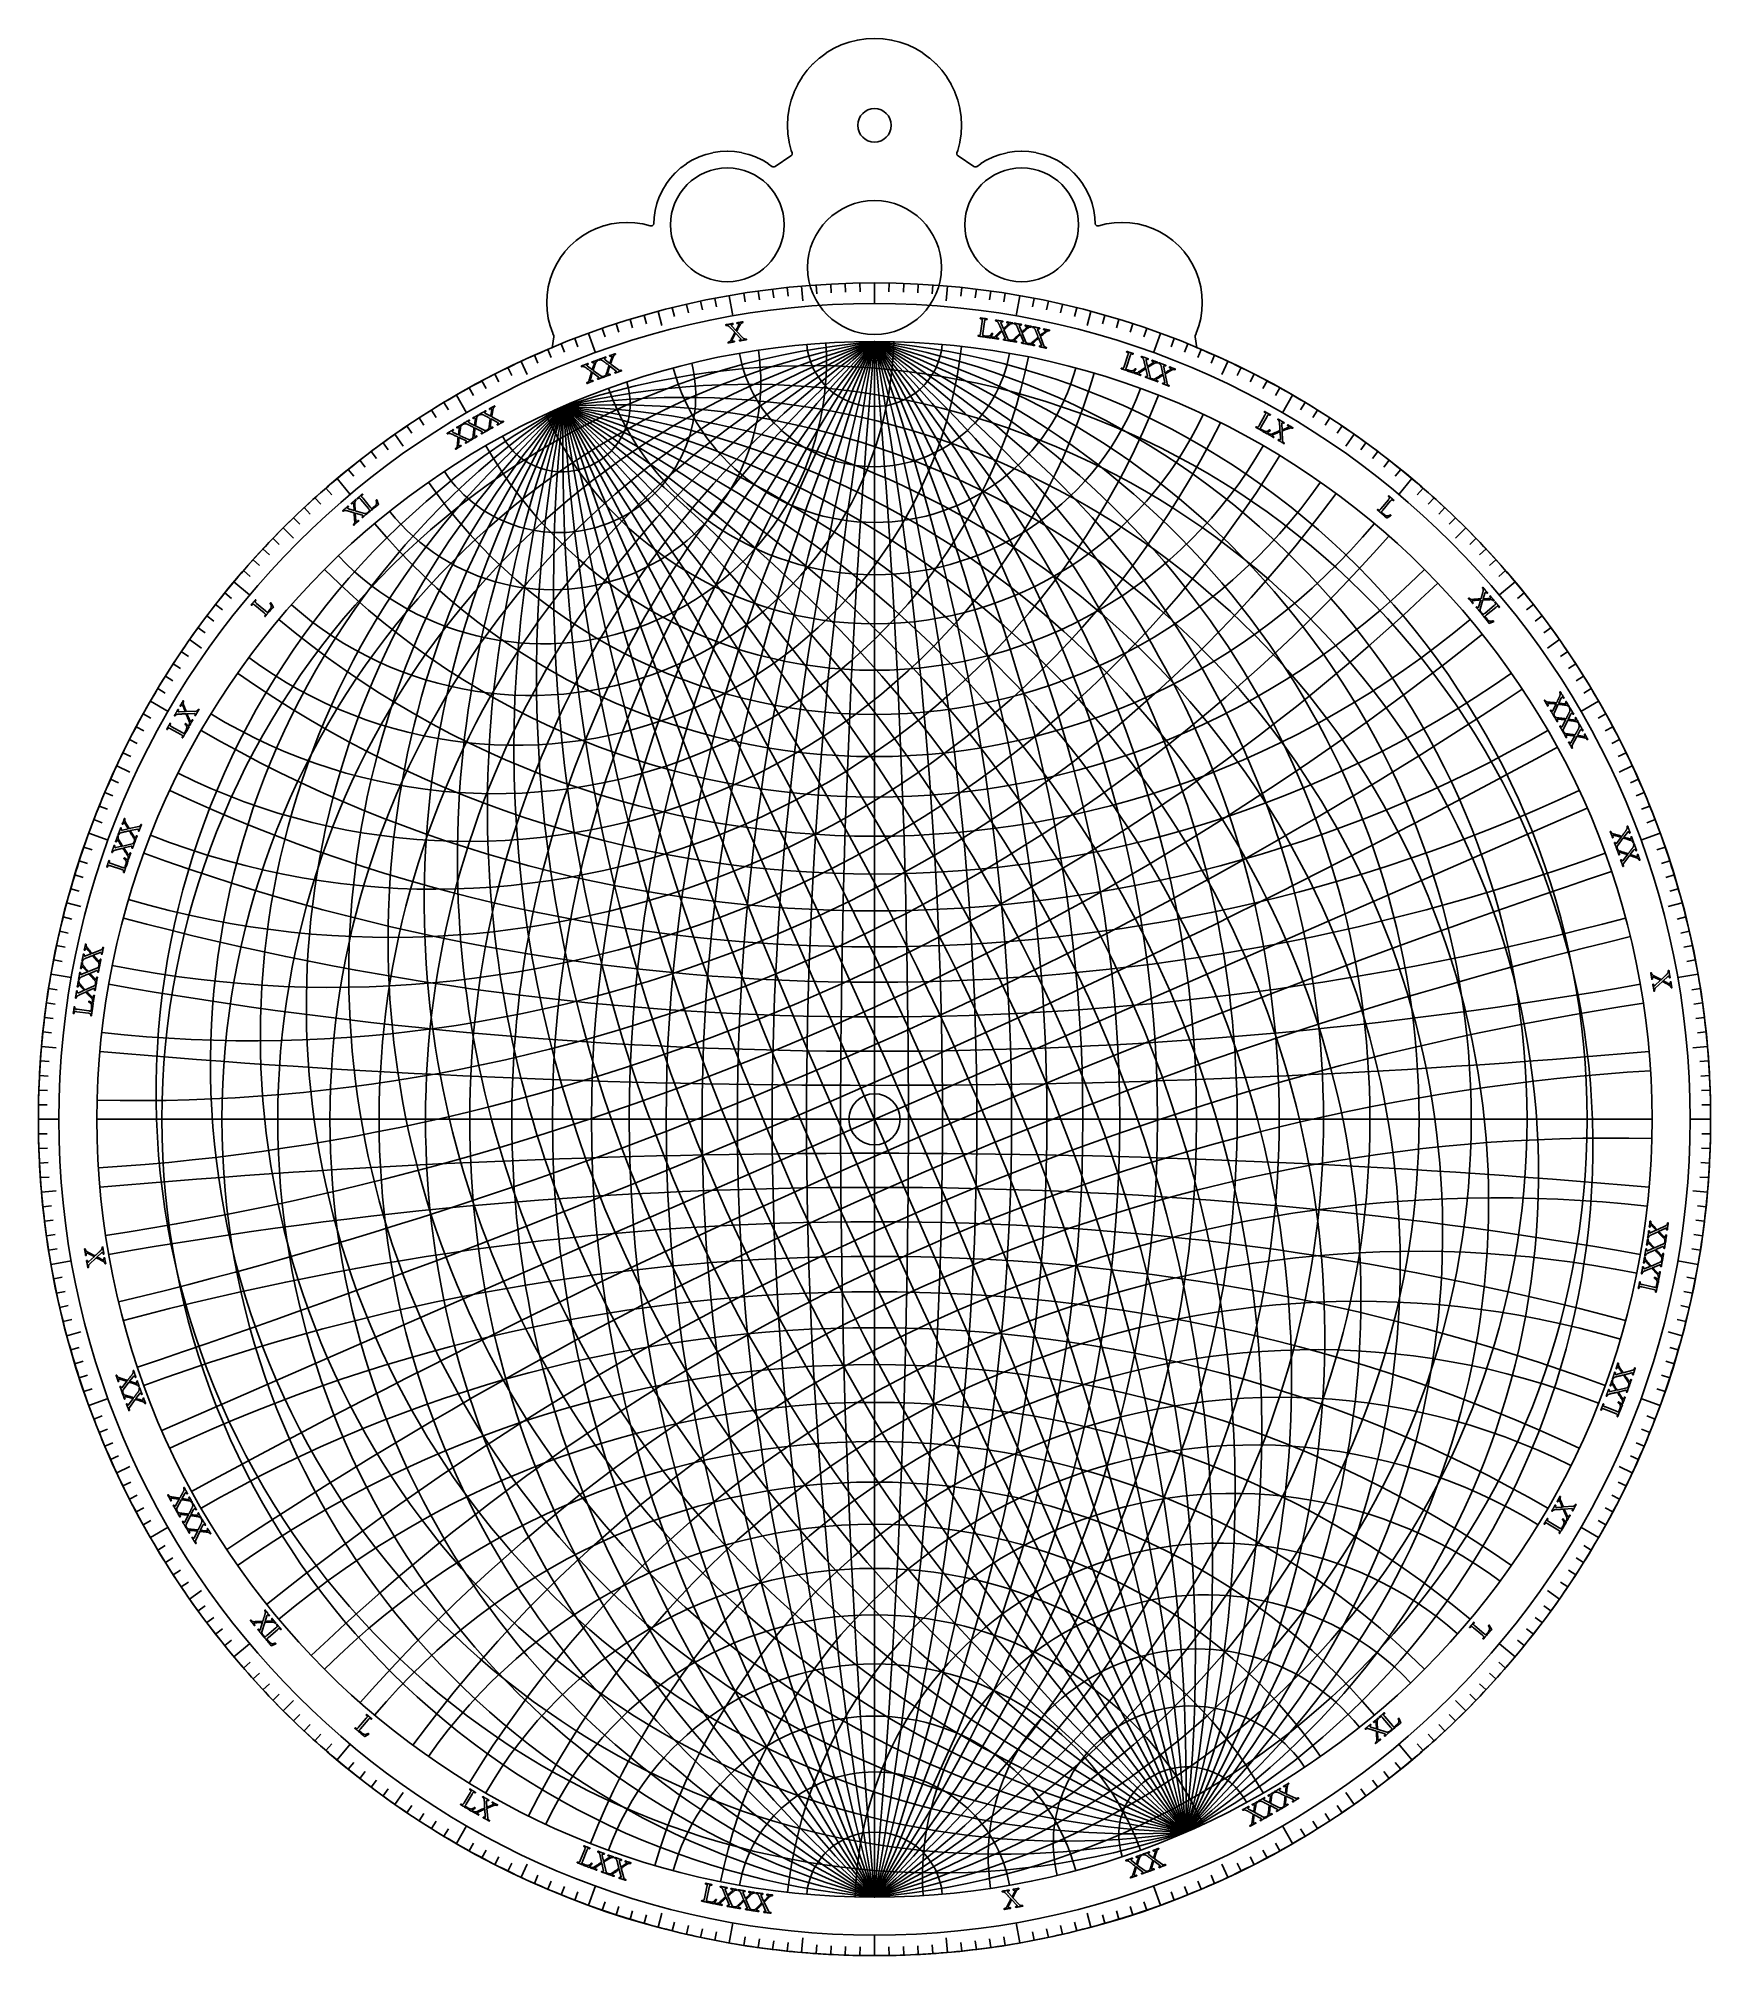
# Model space of a CAD drawing. Header units: millimetres. Extents: x -92 to 92, y -92 to 120.
import ezdxf

# ---------------------------------------------------------------- set-up
doc = ezdxf.new("R2010")
doc.units = ezdxf.units.MM
for name, color, linetype in [('CUT_INNER', 6, 'Continuous'), ('CUT_OUTER', 1, 'Continuous'), ('ENGRAVE', 7, 'Continuous'), ('ENGRAVE_FINE', 8, 'Continuous'), ('TEXT', 5, 'Continuous')]:
    doc.layers.add(name, color=color, linetype=linetype)

msp = doc.modelspace()

# ---------------------------------------------------------------- linework, layer by layer
at = {"layer": 'CUT_INNER'}
for centre, radius in [((0, 109.9377), 1.85), ((-16.28, 98.9302), 6.29), ((16.28, 98.9302), 6.29), ((0, 94.2127), 7.4), ((0, 0), 2.825)]:
    msp.add_circle(centre, radius, dxfattribs=at)
at = {"layer": 'CUT_OUTER'}
msp.add_lwpolyline([(92.4983, -0.5676), (92.493, -1.1351), (92.4843, -1.7026), (92.4721, -2.2701), (92.4565, -2.8374), (92.4373, -3.4047), (92.4147, -3.9718), (92.3886, -4.5388), (92.359, -5.1056), (92.3259, -5.6722), (92.2894, -6.2386), (92.2494, -6.8047), (92.2059, -7.3706), (92.1589, -7.9363), (92.1085, -8.5016), (92.0546, -9.0666), (91.9972, -9.6313), (91.9364, -10.1956), (91.8721, -10.7595), (91.8044, -11.323), (91.7332, -11.8861), (91.6585, -12.4487), (91.5804, -13.0109), (91.4988, -13.5726), (91.4138, -14.1337), (91.3254, -14.6944), (91.2335, -15.2545), (91.1382, -15.814), (91.0394, -16.3729), (90.9373, -16.9312), (90.8317, -17.4889), (90.7226, -18.0459), (90.6102, -18.6022), (90.4944, -19.1578), (90.3751, -19.7127), (90.2524, -20.2669), (90.1264, -20.8203), (89.9969, -21.3729), (89.8641, -21.9247), (89.7279, -22.4757), (89.5883, -23.0258), (89.4453, -23.5751), (89.299, -24.1235), (89.1493, -24.6709), (88.9962, -25.2175), (88.8398, -25.7631), (88.6801, -26.3077), (88.517, -26.8513), (88.3506, -27.394), (88.1808, -27.9356), (88.0077, -28.4761), (87.8314, -29.0156), (87.6517, -29.5539), (87.4687, -30.0912), (87.2824, -30.6273), (87.0928, -31.1623), (86.9, -31.6961), (86.7039, -32.2287), (86.5045, -32.7601), (86.3018, -33.2903), (86.0959, -33.8192), (85.8868, -34.3468), (85.6744, -34.8732), (85.4589, -35.3982), (85.24, -35.9219), (85.018, -36.4443), (84.7928, -36.9652), (84.5644, -37.4848), (84.3328, -38.003), (84.098, -38.5197), (83.8601, -39.035), (83.619, -39.5488), (83.3748, -40.0612), (83.1274, -40.572), (82.8769, -41.0813), (82.6232, -41.589), (82.3665, -42.0952), (82.1067, -42.5998), (81.8437, -43.1028), (81.5777, -43.6042), (81.3086, -44.1039), (81.0365, -44.602), (80.7613, -45.0984), (80.483, -45.5931), (80.2018, -46.0861), (79.9175, -46.5773), (79.6302, -47.0668), (79.3399, -47.5545), (79.0466, -48.0404), (78.7504, -48.5245), (78.4511, -49.0068), (78.149, -49.4873), (77.8438, -49.9659), (77.5358, -50.4426), (77.2248, -50.9174), (76.9109, -51.3902), (76.5942, -51.8612), (76.2745, -52.3302), (75.952, -52.7972), (75.6266, -53.2623), (75.2984, -53.7253), (74.9673, -54.1863), (74.6334, -54.6453), (74.2967, -55.1022), (73.9572, -55.557), (73.6149, -56.0098), (73.2699, -56.4604), (72.922, -56.9089), (72.5715, -57.3553), (72.2182, -57.7995), (71.8622, -58.2415), (71.5035, -58.6814), (71.1421, -59.119), (70.778, -59.5544), (70.4112, -59.9876), (70.0418, -60.4185), (69.6698, -60.8471), (69.2951, -61.2735), (68.9178, -61.6975), (68.538, -62.1192), (68.1555, -62.5386), (67.7705, -62.9556), (67.383, -63.3702), (66.9929, -63.7825), (66.6002, -64.1924), (66.2051, -64.5998), (65.8075, -65.0048), (65.4074, -65.4074), (65.0048, -65.8075), (64.5998, -66.2051), (64.1924, -66.6002), (63.7825, -66.9929), (63.3702, -67.383), (62.9556, -67.7705), (62.5386, -68.1555), (62.1192, -68.538), (61.6975, -68.9178), (61.2735, -69.2951), (60.8471, -69.6698), (60.4185, -70.0418), (59.9876, -70.4112), (59.5544, -70.778), (59.119, -71.1421), (58.6814, -71.5035), (58.2415, -71.8622), (57.7995, -72.2182), (57.3553, -72.5715), (56.9089, -72.922), (56.4604, -73.2699), (56.0098, -73.6149), (55.557, -73.9572), (55.1022, -74.2967), (54.6453, -74.6334), (54.1863, -74.9673), (53.7253, -75.2984), (53.2623, -75.6266), (52.7972, -75.952), (52.3302, -76.2745), (51.8612, -76.5942), (51.3902, -76.9109), (50.9174, -77.2248), (50.4426, -77.5358), (49.9659, -77.8438), (49.4873, -78.149), (49.0068, -78.4511), (48.5245, -78.7504), (48.0404, -79.0466), (47.5545, -79.3399), (47.0668, -79.6302), (46.5773, -79.9175), (46.0861, -80.2018), (45.5931, -80.483), (45.0984, -80.7613), (44.602, -81.0365), (44.1039, -81.3086), (43.6042, -81.5777), (43.1028, -81.8437), (42.5998, -82.1067), (42.0952, -82.3665), (41.589, -82.6232), (41.0813, -82.8769), (40.572, -83.1274), (40.0612, -83.3748), (39.5488, -83.619), (39.035, -83.8601), (38.5197, -84.098), (38.003, -84.3328), (37.4848, -84.5644), (36.9652, -84.7928), (36.4443, -85.018), (35.9219, -85.24), (35.3982, -85.4589), (34.8732, -85.6744), (34.3468, -85.8868), (33.8192, -86.0959), (33.2903, -86.3018), (32.7601, -86.5045), (32.2287, -86.7039), (31.6961, -86.9), (31.1623, -87.0928), (30.6273, -87.2824), (30.0912, -87.4687), (29.5539, -87.6517), (29.0156, -87.8314), (28.4761, -88.0077), (27.9356, -88.1808), (27.394, -88.3506), (26.8513, -88.517), (26.3077, -88.6801), (25.7631, -88.8398), (25.2175, -88.9962), (24.6709, -89.1493), (24.1235, -89.299), (23.5751, -89.4453), (23.0258, -89.5883), (22.4757, -89.7279), (21.9247, -89.8641), (21.3729, -89.9969), (20.8203, -90.1264), (20.2669, -90.2524), (19.7127, -90.3751), (19.1578, -90.4944), (18.6022, -90.6102), (18.0459, -90.7226), (17.4889, -90.8317), (16.9312, -90.9373), (16.3729, -91.0394), (15.814, -91.1382), (15.2545, -91.2335), (14.6944, -91.3254), (14.1337, -91.4138), (13.5726, -91.4988), (13.0109, -91.5804), (12.4487, -91.6585), (11.8861, -91.7332), (11.323, -91.8044), (10.7595, -91.8721), (10.1956, -91.9364), (9.6313, -91.9972), (9.0666, -92.0546), (8.5016, -92.1085), (7.9363, -92.1589), (7.3706, -92.2059), (6.8047, -92.2494), (6.2386, -92.2894), (5.6722, -92.3259), (5.1056, -92.359), (4.5388, -92.3886), (3.9718, -92.4147), (3.4047, -92.4373), (2.8374, -92.4565), (2.2701, -92.4721), (1.7026, -92.4843), (1.1351, -92.493), (0.5676, -92.4983), (0, -92.5), (-0.5676, -92.4983), (-1.1351, -92.493), (-1.7026, -92.4843), (-2.2701, -92.4721), (-2.8374, -92.4565), (-3.4047, -92.4373), (-3.9718, -92.4147), (-4.5388, -92.3886), (-5.1056, -92.359), (-5.6722, -92.3259), (-6.2386, -92.2894), (-6.8047, -92.2494), (-7.3706, -92.2059), (-7.9363, -92.1589), (-8.5016, -92.1085), (-9.0666, -92.0546), (-9.6313, -91.9972), (-10.1956, -91.9364), (-10.7595, -91.8721), (-11.323, -91.8044), (-11.8861, -91.7332), (-12.4487, -91.6585), (-13.0109, -91.5804), (-13.5726, -91.4988), (-14.1337, -91.4138), (-14.6944, -91.3254), (-15.2545, -91.2335), (-15.814, -91.1382), (-16.3729, -91.0394), (-16.9312, -90.9373), (-17.4889, -90.8317), (-18.0459, -90.7226), (-18.6022, -90.6102), (-19.1578, -90.4944), (-19.7127, -90.3751), (-20.2669, -90.2524), (-20.8203, -90.1264), (-21.3729, -89.9969), (-21.9247, -89.8641), (-22.4757, -89.7279), (-23.0258, -89.5883), (-23.5751, -89.4453), (-24.1235, -89.299), (-24.6709, -89.1493), (-25.2175, -88.9962), (-25.7631, -88.8398), (-26.3077, -88.6801), (-26.8513, -88.517), (-27.394, -88.3506), (-27.9356, -88.1808), (-28.4761, -88.0077), (-29.0156, -87.8314), (-29.5539, -87.6517), (-30.0912, -87.4687), (-30.6273, -87.2824), (-31.1623, -87.0928), (-31.6961, -86.9), (-32.2287, -86.7039), (-32.7601, -86.5045), (-33.2903, -86.3018), (-33.8192, -86.0959), (-34.3468, -85.8868), (-34.8732, -85.6744), (-35.3982, -85.4589), (-35.9219, -85.24), (-36.4443, -85.018), (-36.9652, -84.7928), (-37.4848, -84.5644), (-38.003, -84.3328), (-38.5197, -84.098), (-39.035, -83.8601), (-39.5488, -83.619), (-40.0612, -83.3748), (-40.572, -83.1274), (-41.0813, -82.8769), (-41.589, -82.6232), (-42.0952, -82.3665), (-42.5998, -82.1067), (-43.1028, -81.8437), (-43.6042, -81.5777), (-44.1039, -81.3086), (-44.602, -81.0365), (-45.0984, -80.7613), (-45.5931, -80.483), (-46.0861, -80.2018), (-46.5773, -79.9175), (-47.0668, -79.6302), (-47.5545, -79.3399), (-48.0404, -79.0466), (-48.5245, -78.7504), (-49.0068, -78.4511), (-49.4873, -78.149), (-49.9659, -77.8438), (-50.4426, -77.5358), (-50.9174, -77.2248), (-51.3902, -76.9109), (-51.8612, -76.5942), (-52.3302, -76.2745), (-52.7972, -75.952), (-53.2623, -75.6266), (-53.7253, -75.2984), (-54.1863, -74.9673), (-54.6453, -74.6334), (-55.1022, -74.2967), (-55.557, -73.9572), (-56.0098, -73.6149), (-56.4604, -73.2699), (-56.9089, -72.922), (-57.3553, -72.5715), (-57.7995, -72.2182), (-58.2415, -71.8622), (-58.6814, -71.5035), (-59.119, -71.1421), (-59.5544, -70.778), (-59.9876, -70.4112), (-60.4185, -70.0418), (-60.8471, -69.6698), (-61.2735, -69.2951), (-61.6975, -68.9178), (-62.1192, -68.538), (-62.5386, -68.1555), (-62.9556, -67.7705), (-63.3702, -67.383), (-63.7825, -66.9929), (-64.1924, -66.6002), (-64.5998, -66.2051), (-65.0048, -65.8075), (-65.4074, -65.4074), (-65.8075, -65.0048), (-66.2051, -64.5998), (-66.6002, -64.1924), (-66.9929, -63.7825), (-67.383, -63.3702), (-67.7705, -62.9556), (-68.1555, -62.5386), (-68.538, -62.1192), (-68.9178, -61.6975), (-69.2951, -61.2735), (-69.6698, -60.8471), (-70.0418, -60.4185), (-70.4112, -59.9876), (-70.778, -59.5544), (-71.1421, -59.119), (-71.5035, -58.6814), (-71.8622, -58.2415), (-72.2182, -57.7995), (-72.5715, -57.3553), (-72.922, -56.9089), (-73.2699, -56.4604), (-73.6149, -56.0098), (-73.9572, -55.557), (-74.2967, -55.1022), (-74.6334, -54.6453), (-74.9673, -54.1863), (-75.2984, -53.7253), (-75.6266, -53.2623), (-75.952, -52.7972), (-76.2745, -52.3302), (-76.5942, -51.8612), (-76.9109, -51.3902), (-77.2248, -50.9174), (-77.5358, -50.4426), (-77.8438, -49.9659), (-78.149, -49.4873), (-78.4511, -49.0068), (-78.7504, -48.5245), (-79.0466, -48.0404), (-79.3399, -47.5545), (-79.6302, -47.0668), (-79.9175, -46.5773), (-80.2018, -46.0861), (-80.483, -45.5931), (-80.7613, -45.0984), (-81.0365, -44.602), (-81.3086, -44.1039), (-81.5777, -43.6042), (-81.8437, -43.1028), (-82.1067, -42.5998), (-82.3665, -42.0952), (-82.6232, -41.589), (-82.8769, -41.0813), (-83.1274, -40.572), (-83.3748, -40.0612), (-83.619, -39.5488), (-83.8601, -39.035), (-84.098, -38.5197), (-84.3328, -38.003), (-84.5644, -37.4848), (-84.7928, -36.9652), (-85.018, -36.4443), (-85.24, -35.9219), (-85.4589, -35.3982), (-85.6744, -34.8732), (-85.8868, -34.3468), (-86.0959, -33.8192), (-86.3018, -33.2903), (-86.5045, -32.7601), (-86.7039, -32.2287), (-86.9, -31.6961), (-87.0928, -31.1623), (-87.2824, -30.6273), (-87.4687, -30.0912), (-87.6517, -29.5539), (-87.8314, -29.0156), (-88.0077, -28.4761), (-88.1808, -27.9356), (-88.3506, -27.394), (-88.517, -26.8513), (-88.6801, -26.3077), (-88.8398, -25.7631), (-88.9962, -25.2175), (-89.1493, -24.6709), (-89.299, -24.1235), (-89.4453, -23.5751), (-89.5883, -23.0258), (-89.7279, -22.4757), (-89.8641, -21.9247), (-89.9969, -21.3729), (-90.1264, -20.8203), (-90.2524, -20.2669), (-90.3751, -19.7127), (-90.4944, -19.1578), (-90.6102, -18.6022), (-90.7226, -18.0459), (-90.8317, -17.4889), (-90.9373, -16.9312), (-91.0394, -16.3729), (-91.1382, -15.814), (-91.2335, -15.2545), (-91.3254, -14.6944), (-91.4138, -14.1337), (-91.4988, -13.5726), (-91.5804, -13.0109), (-91.6585, -12.4487), (-91.7332, -11.8861), (-91.8044, -11.323), (-91.8721, -10.7595), (-91.9364, -10.1956), (-91.9972, -9.6313), (-92.0546, -9.0666), (-92.1085, -8.5016), (-92.1589, -7.9363), (-92.2059, -7.3706), (-92.2494, -6.8047), (-92.2894, -6.2386), (-92.3259, -5.6722), (-92.359, -5.1056), (-92.3886, -4.5388), (-92.4147, -3.9718), (-92.4373, -3.4047), (-92.4565, -2.8374), (-92.4721, -2.2701), (-92.4843, -1.7026), (-92.493, -1.1351), (-92.4983, -0.5676), (-92.5, 0), (-92.4983, 0.5676), (-92.493, 1.1351), (-92.4843, 1.7026), (-92.4721, 2.2701), (-92.4565, 2.8374), (-92.4373, 3.4047), (-92.4147, 3.9718), (-92.3886, 4.5388), (-92.359, 5.1056), (-92.3259, 5.6722), (-92.2894, 6.2386), (-92.2494, 6.8047), (-92.2059, 7.3706), (-92.1589, 7.9363), (-92.1085, 8.5016), (-92.0546, 9.0666), (-91.9972, 9.6313), (-91.9364, 10.1956), (-91.8721, 10.7595), (-91.8044, 11.323), (-91.7332, 11.8861), (-91.6585, 12.4487), (-91.5804, 13.0109), (-91.4988, 13.5726), (-91.4138, 14.1337), (-91.3254, 14.6944), (-91.2335, 15.2545), (-91.1382, 15.814), (-91.0394, 16.3729), (-90.9373, 16.9312), (-90.8317, 17.4889), (-90.7226, 18.0459), (-90.6102, 18.6022), (-90.4944, 19.1578), (-90.3751, 19.7127), (-90.2524, 20.2669), (-90.1264, 20.8203), (-89.9969, 21.3729), (-89.8641, 21.9247), (-89.7279, 22.4757), (-89.5883, 23.0258), (-89.4453, 23.5751), (-89.299, 24.1235), (-89.1493, 24.6709), (-88.9962, 25.2175), (-88.8398, 25.7631), (-88.6801, 26.3077), (-88.517, 26.8513), (-88.3506, 27.394), (-88.1808, 27.9356), (-88.0077, 28.4761), (-87.8314, 29.0156), (-87.6517, 29.5539), (-87.4687, 30.0912), (-87.2824, 30.6273), (-87.0928, 31.1623), (-86.9, 31.6961), (-86.7039, 32.2287), (-86.5045, 32.7601), (-86.3018, 33.2903), (-86.0959, 33.8192), (-85.8868, 34.3468), (-85.6744, 34.8732), (-85.4589, 35.3982), (-85.24, 35.9219), (-85.018, 36.4443), (-84.7928, 36.9652), (-84.5644, 37.4848), (-84.3328, 38.003), (-84.098, 38.5197), (-83.8601, 39.035), (-83.619, 39.5488), (-83.3748, 40.0612), (-83.1274, 40.572), (-82.8769, 41.0813), (-82.6232, 41.589), (-82.3665, 42.0952), (-82.1067, 42.5998), (-81.8437, 43.1028), (-81.5777, 43.6042), (-81.3086, 44.1039), (-81.0365, 44.602), (-80.7613, 45.0984), (-80.483, 45.5931), (-80.2018, 46.0861), (-79.9175, 46.5773), (-79.6302, 47.0668), (-79.3399, 47.5545), (-79.0466, 48.0404), (-78.7504, 48.5245), (-78.4511, 49.0068), (-78.149, 49.4873), (-77.8438, 49.9659), (-77.5358, 50.4426), (-77.2248, 50.9174), (-76.9109, 51.3902), (-76.5942, 51.8612), (-76.2745, 52.3302), (-75.952, 52.7972), (-75.6266, 53.2623), (-75.2984, 53.7253), (-74.9673, 54.1863), (-74.6334, 54.6453), (-74.2967, 55.1022), (-73.9572, 55.557), (-73.6149, 56.0098), (-73.2699, 56.4604), (-72.922, 56.9089), (-72.5715, 57.3553), (-72.2182, 57.7995), (-71.8622, 58.2415), (-71.5035, 58.6814), (-71.1421, 59.119), (-70.778, 59.5544), (-70.4112, 59.9876), (-70.0418, 60.4185), (-69.6698, 60.8471), (-69.2951, 61.2735), (-68.9178, 61.6975), (-68.538, 62.1192), (-68.1555, 62.5386), (-67.7705, 62.9556), (-67.383, 63.3702), (-66.9929, 63.7825), (-66.6002, 64.1924), (-66.2051, 64.5998), (-65.8075, 65.0048), (-65.4074, 65.4074), (-65.0048, 65.8075), (-64.5998, 66.2051), (-64.1924, 66.6002), (-63.7825, 66.9929), (-63.3702, 67.383), (-62.9556, 67.7705), (-62.5386, 68.1555), (-62.1192, 68.538), (-61.6975, 68.9178), (-61.2735, 69.2951), (-60.8471, 69.6698), (-60.4185, 70.0418), (-59.9876, 70.4112), (-59.5544, 70.778), (-59.119, 71.1421), (-58.6814, 71.5035), (-58.2415, 71.8622), (-57.7995, 72.2182), (-57.3553, 72.5715), (-56.9089, 72.922), (-56.4604, 73.2699), (-56.0098, 73.6149), (-55.557, 73.9572), (-55.1022, 74.2967), (-54.6453, 74.6334), (-54.1863, 74.9673), (-53.7253, 75.2984), (-53.2623, 75.6266), (-52.7972, 75.952), (-52.3302, 76.2745), (-51.8612, 76.5942), (-51.3902, 76.9109), (-50.9174, 77.2248), (-50.4426, 77.5358), (-49.9659, 77.8438), (-49.4873, 78.149), (-49.0068, 78.4511), (-48.5245, 78.7504), (-48.0404, 79.0466), (-47.5545, 79.3399), (-47.0668, 79.6302), (-46.5773, 79.9175), (-46.0861, 80.2018), (-45.5931, 80.483), (-45.0984, 80.7613), (-44.602, 81.0365), (-44.1039, 81.3086), (-43.6042, 81.5777), (-43.1028, 81.8437), (-42.5998, 82.1067), (-42.0952, 82.3665), (-41.589, 82.6232), (-41.0813, 82.8769), (-40.572, 83.1274), (-40.0612, 83.3748), (-39.5488, 83.619), (-39.035, 83.8601), (-38.5197, 84.098), (-38.003, 84.3328), (-37.4848, 84.5644), (-36.9652, 84.7928), (-36.4443, 85.018), (-35.9219, 85.24), (-35.6722, 85.3444), (-35.4693, 86.5616), (-35.4659, 86.5917), (-35.4655, 86.622), (-35.4681, 86.6523), (-35.4738, 86.6821), (-35.4825, 86.7111), (-35.4941, 86.7392), (-35.5809, 86.9228), (-35.5865, 86.9364), (-35.8751, 87.743), (-35.8794, 87.7571), (-36.0876, 88.5881), (-36.0905, 88.6025), (-36.2162, 89.45), (-36.2176, 89.4646), (-36.2596, 90.3203), (-36.2596, 90.335), (-36.2176, 91.1907), (-36.2162, 91.2053), (-36.0905, 92.0528), (-36.0876, 92.0672), (-35.8794, 92.8982), (-35.8751, 92.9123), (-35.5865, 93.7189), (-35.5809, 93.7325), (-35.2146, 94.507), (-35.2077, 94.52), (-34.7672, 95.2548), (-34.7591, 95.267), (-34.2487, 95.9551), (-34.2394, 95.9665), (-33.6641, 96.6013), (-33.6537, 96.6117), (-33.0189, 97.187), (-33.0075, 97.1964), (-32.3194, 97.7067), (-32.3071, 97.7149), (-31.5723, 98.1553), (-31.5593, 98.1623), (-30.7849, 98.5286), (-30.7713, 98.5342), (-29.9647, 98.8228), (-29.9506, 98.8271), (-29.1195, 99.0352), (-29.1051, 99.0381), (-28.2577, 99.1638), (-28.243, 99.1653), (-27.3874, 99.2073), (-27.3726, 99.2073), (-26.517, 99.1653), (-26.5023, 99.1638), (-25.6549, 99.0381), (-25.6405, 99.0352), (-24.8094, 98.8271), (-24.7986, 98.8238), (-24.7708, 98.8168), (-24.7424, 98.8125), (-24.7138, 98.8109), (-24.6852, 98.812), (-24.6568, 98.8159), (-24.6289, 98.8225), (-24.6017, 98.8317), (-24.5756, 98.8434), (-24.5507, 98.8576), (-24.5272, 98.8741), (-24.5055, 98.8928), (-24.4856, 98.9134), (-24.4678, 98.9359), (-24.4522, 98.96), (-24.439, 98.9854), (-24.4282, 99.012), (-24.4201, 99.0395), (-24.4146, 99.0676), (-24.4118, 99.0961), (-24.3812, 99.7207), (-24.3797, 99.7353), (-24.2647, 100.5109), (-24.2618, 100.5253), (-24.0713, 101.2859), (-24.067, 101.3), (-23.8029, 102.0383), (-23.7972, 102.0519), (-23.462, 102.7607), (-23.4551, 102.7736), (-23.0519, 103.4462), (-23.0438, 103.4584), (-22.5767, 104.0882), (-22.5674, 104.0996), (-22.0408, 104.6805), (-22.0304, 104.6909), (-21.4494, 105.2175), (-21.438, 105.2268), (-20.8083, 105.6939), (-20.796, 105.7021), (-20.1235, 106.1052), (-20.1105, 106.1121), (-19.4017, 106.4474), (-19.3881, 106.453), (-18.6499, 106.7172), (-18.6358, 106.7214), (-17.8752, 106.912), (-17.8608, 106.9148), (-17.0851, 107.0299), (-17.0705, 107.0313), (-16.2874, 107.0698), (-16.2726, 107.0698), (-15.4895, 107.0313), (-15.4749, 107.0299), (-14.6992, 106.9148), (-14.6848, 106.912), (-13.9242, 106.7214), (-13.9101, 106.7172), (-13.1719, 106.453), (-13.1583, 106.4474), (-12.4495, 106.1121), (-12.4365, 106.1052), (-11.764, 105.7021), (-11.7517, 105.6939), (-11.3504, 105.3963), (-11.325, 105.3793), (-11.2979, 105.3651), (-11.2696, 105.3537), (-11.2403, 105.3452), (-11.2102, 105.3397), (-11.1798, 105.3373), (-11.1492, 105.3381), (-11.1189, 105.3419), (-11.0892, 105.3488), (-11.0603, 105.3587), (-11.0325, 105.3714), (-11.0062, 105.387), (-9.2377, 106.5561), (-9.2148, 106.573), (-9.1935, 106.5919), (-9.1741, 106.6128), (-9.1567, 106.6354), (-9.1416, 106.6595), (-9.1288, 106.685), (-9.1186, 106.7116), (-9.1109, 106.739), (-9.1058, 106.7671), (-9.1034, 106.7955), (-9.1037, 106.8239), (-9.1067, 106.8523), (-9.1124, 106.8802), (-9.1207, 106.9075), (-9.2033, 107.1382), (-9.2076, 107.1523), (-9.4334, 108.0537), (-9.4362, 108.0682), (-9.5726, 108.9874), (-9.574, 109.0021), (-9.6196, 109.9303), (-9.6196, 109.945), (-9.574, 110.8732), (-9.5726, 110.8879), (-9.4362, 111.8071), (-9.4334, 111.8216), (-9.2076, 112.723), (-9.2033, 112.7371), (-8.8902, 113.6121), (-8.8846, 113.6257), (-8.4872, 114.4658), (-8.4803, 114.4788), (-8.0025, 115.2759), (-7.9944, 115.2882), (-7.4407, 116.0346), (-7.4314, 116.046), (-6.8073, 116.7346), (-6.7969, 116.745), (-6.1083, 117.3691), (-6.0969, 117.3784), (-5.3505, 117.932), (-5.3383, 117.9402), (-4.5412, 118.4179), (-4.5282, 118.4249), (-3.6881, 118.8222), (-3.6745, 118.8279), (-2.7995, 119.1409), (-2.7854, 119.1452), (-1.8839, 119.371), (-1.8695, 119.3739), (-0.9502, 119.5102), (-0.9356, 119.5117), (-0.0074, 119.5573), (0.0074, 119.5573), (0.9356, 119.5117), (0.9502, 119.5102), (1.8695, 119.3739), (1.8839, 119.371), (2.7854, 119.1452), (2.7995, 119.1409), (3.6745, 118.8279), (3.6881, 118.8222), (4.5282, 118.4249), (4.5412, 118.4179), (5.3383, 117.9402), (5.3505, 117.932), (6.0969, 117.3784), (6.1083, 117.3691), (6.7969, 116.745), (6.8073, 116.7346), (7.4314, 116.046), (7.4407, 116.0346), (7.9944, 115.2882), (8.0025, 115.2759), (8.4803, 114.4788), (8.4872, 114.4658), (8.8846, 113.6257), (8.8902, 113.6121), (9.2033, 112.7371), (9.2076, 112.723), (9.4334, 111.8216), (9.4362, 111.8071), (9.5726, 110.8879), (9.574, 110.8732), (9.6196, 109.945), (9.6196, 109.9303), (9.574, 109.0021), (9.5726, 108.9874), (9.4362, 108.0682), (9.4334, 108.0537), (9.2076, 107.1523), (9.2033, 107.1382), (9.1207, 106.9075), (9.1124, 106.8802), (9.1067, 106.8523), (9.1037, 106.8239), (9.1034, 106.7955), (9.1058, 106.7671), (9.1109, 106.739), (9.1186, 106.7116), (9.1288, 106.685), (9.1416, 106.6595), (9.1567, 106.6354), (9.1741, 106.6128), (9.1935, 106.5919), (9.2148, 106.573), (9.2377, 106.5561), (11.0062, 105.387), (11.0325, 105.3714), (11.0603, 105.3587), (11.0892, 105.3488), (11.1189, 105.3419), (11.1492, 105.3381), (11.1798, 105.3373), (11.2102, 105.3397), (11.2403, 105.3452), (11.2696, 105.3537), (11.2979, 105.3651), (11.325, 105.3793), (11.3504, 105.3963), (11.7517, 105.6939), (11.764, 105.7021), (12.4365, 106.1052), (12.4495, 106.1121), (13.1583, 106.4474), (13.1719, 106.453), (13.9101, 106.7172), (13.9242, 106.7214), (14.6848, 106.912), (14.6992, 106.9148), (15.4749, 107.0299), (15.4895, 107.0313), (16.2726, 107.0698), (16.2874, 107.0698), (17.0705, 107.0313), (17.0851, 107.0299), (17.8608, 106.9148), (17.8752, 106.912), (18.6358, 106.7214), (18.6499, 106.7172), (19.3881, 106.453), (19.4017, 106.4474), (20.1105, 106.1121), (20.1235, 106.1052), (20.796, 105.7021), (20.8083, 105.6939), (21.438, 105.2268), (21.4494, 105.2175), (22.0304, 104.6909), (22.0408, 104.6805), (22.5674, 104.0996), (22.5767, 104.0882), (23.0438, 103.4584), (23.0519, 103.4462), (23.4551, 102.7736), (23.462, 102.7607), (23.7972, 102.0519), (23.8029, 102.0383), (24.067, 101.3), (24.0713, 101.2859), (24.2618, 100.5253), (24.2647, 100.5109), (24.3797, 99.7353), (24.3812, 99.7207), (24.4118, 99.0961), (24.4146, 99.0676), (24.4201, 99.0395), (24.4282, 99.012), (24.439, 98.9854), (24.4522, 98.96), (24.4678, 98.9359), (24.4856, 98.9134), (24.5055, 98.8928), (24.5272, 98.8741), (24.5507, 98.8576), (24.5756, 98.8434), (24.6017, 98.8317), (24.6289, 98.8225), (24.6568, 98.8159), (24.6852, 98.812), (24.7138, 98.8109), (24.7424, 98.8125), (24.7708, 98.8168), (24.7986, 98.8238), (24.8094, 98.8271), (25.6405, 99.0352), (25.6549, 99.0381), (26.5023, 99.1638), (26.517, 99.1653), (27.3726, 99.2073), (27.3874, 99.2073), (28.243, 99.1653), (28.2577, 99.1638), (29.1051, 99.0381), (29.1195, 99.0352), (29.9506, 98.8271), (29.9647, 98.8228), (30.7713, 98.5342), (30.7849, 98.5286), (31.5593, 98.1623), (31.5723, 98.1553), (32.3071, 97.7149), (32.3194, 97.7067), (33.0075, 97.1964), (33.0189, 97.187), (33.6537, 96.6117), (33.6641, 96.6013), (34.2394, 95.9665), (34.2487, 95.9551), (34.7591, 95.267), (34.7672, 95.2548), (35.2077, 94.52), (35.2146, 94.507), (35.5809, 93.7325), (35.5865, 93.7189), (35.8751, 92.9123), (35.8794, 92.8982), (36.0876, 92.0672), (36.0905, 92.0528), (36.2162, 91.2053), (36.2176, 91.1907), (36.2596, 90.335), (36.2596, 90.3203), (36.2176, 89.4646), (36.2162, 89.45), (36.0905, 88.6025), (36.0876, 88.5881), (35.8794, 87.7571), (35.8751, 87.743), (35.5865, 86.9364), (35.5809, 86.9228), (35.4941, 86.7392), (35.4825, 86.7111), (35.4738, 86.6821), (35.4681, 86.6523), (35.4655, 86.622), (35.4659, 86.5917), (35.4693, 86.5616), (35.6722, 85.3444), (35.9219, 85.24), (36.4443, 85.018), (36.9652, 84.7928), (37.4848, 84.5644), (38.003, 84.3328), (38.5197, 84.098), (39.035, 83.8601), (39.5488, 83.619), (40.0612, 83.3748), (40.572, 83.1274), (41.0813, 82.8769), (41.589, 82.6232), (42.0952, 82.3665), (42.5998, 82.1067), (43.1028, 81.8437), (43.6042, 81.5777), (44.1039, 81.3086), (44.602, 81.0365), (45.0984, 80.7613), (45.5931, 80.483), (46.0861, 80.2018), (46.5773, 79.9175), (47.0668, 79.6302), (47.5545, 79.3399), (48.0404, 79.0466), (48.5245, 78.7504), (49.0068, 78.4511), (49.4873, 78.149), (49.9659, 77.8438), (50.4426, 77.5358), (50.9174, 77.2248), (51.3902, 76.9109), (51.8612, 76.5942), (52.3302, 76.2745), (52.7972, 75.952), (53.2623, 75.6266), (53.7253, 75.2984), (54.1863, 74.9673), (54.6453, 74.6334), (55.1022, 74.2967), (55.557, 73.9572), (56.0098, 73.6149), (56.4604, 73.2699), (56.9089, 72.922), (57.3553, 72.5715), (57.7995, 72.2182), (58.2415, 71.8622), (58.6814, 71.5035), (59.119, 71.1421), (59.5544, 70.778), (59.9876, 70.4112), (60.4185, 70.0418), (60.8471, 69.6698), (61.2735, 69.2951), (61.6975, 68.9178), (62.1192, 68.538), (62.5386, 68.1555), (62.9556, 67.7705), (63.3702, 67.383), (63.7825, 66.9929), (64.1924, 66.6002), (64.5998, 66.2051), (65.0048, 65.8075), (65.4074, 65.4074), (65.8075, 65.0048), (66.2051, 64.5998), (66.6002, 64.1924), (66.9929, 63.7825), (67.383, 63.3702), (67.7705, 62.9556), (68.1555, 62.5386), (68.538, 62.1192), (68.9178, 61.6975), (69.2951, 61.2735), (69.6698, 60.8471), (70.0418, 60.4185), (70.4112, 59.9876), (70.778, 59.5544), (71.1421, 59.119), (71.5035, 58.6814), (71.8622, 58.2415), (72.2182, 57.7995), (72.5715, 57.3553), (72.922, 56.9089), (73.2699, 56.4604), (73.6149, 56.0098), (73.9572, 55.557), (74.2967, 55.1022), (74.6334, 54.6453), (74.9673, 54.1863), (75.2984, 53.7253), (75.6266, 53.2623), (75.952, 52.7972), (76.2745, 52.3302), (76.5942, 51.8612), (76.9109, 51.3902), (77.2248, 50.9174), (77.5358, 50.4426), (77.8438, 49.9659), (78.149, 49.4873), (78.4511, 49.0068), (78.7504, 48.5245), (79.0466, 48.0404), (79.3399, 47.5545), (79.6302, 47.0668), (79.9175, 46.5773), (80.2018, 46.0861), (80.483, 45.5931), (80.7613, 45.0984), (81.0365, 44.602), (81.3086, 44.1039), (81.5777, 43.6042), (81.8437, 43.1028), (82.1067, 42.5998), (82.3665, 42.0952), (82.6232, 41.589), (82.8769, 41.0813), (83.1274, 40.572), (83.3748, 40.0612), (83.619, 39.5488), (83.8601, 39.035), (84.098, 38.5197), (84.3328, 38.003), (84.5644, 37.4848), (84.7928, 36.9652), (85.018, 36.4443), (85.24, 35.9219), (85.4589, 35.3982), (85.6744, 34.8732), (85.8868, 34.3468), (86.0959, 33.8192), (86.3018, 33.2903), (86.5045, 32.7601), (86.7039, 32.2287), (86.9, 31.6961), (87.0928, 31.1623), (87.2824, 30.6273), (87.4687, 30.0912), (87.6517, 29.5539), (87.8314, 29.0156), (88.0077, 28.4761), (88.1808, 27.9356), (88.3506, 27.394), (88.517, 26.8513), (88.6801, 26.3077), (88.8398, 25.7631), (88.9962, 25.2175), (89.1493, 24.6709), (89.299, 24.1235), (89.4453, 23.5751), (89.5883, 23.0258), (89.7279, 22.4757), (89.8641, 21.9247), (89.9969, 21.3729), (90.1264, 20.8203), (90.2524, 20.2669), (90.3751, 19.7127), (90.4944, 19.1578), (90.6102, 18.6022), (90.7226, 18.0459), (90.8317, 17.4889), (90.9373, 16.9312), (91.0394, 16.3729), (91.1382, 15.814), (91.2335, 15.2545), (91.3254, 14.6944), (91.4138, 14.1337), (91.4988, 13.5726), (91.5804, 13.0109), (91.6585, 12.4487), (91.7332, 11.8861), (91.8044, 11.323), (91.8721, 10.7595), (91.9364, 10.1956), (91.9972, 9.6313), (92.0546, 9.0666), (92.1085, 8.5016), (92.1589, 7.9363), (92.2059, 7.3706), (92.2494, 6.8047), (92.2894, 6.2386), (92.3259, 5.6722), (92.359, 5.1056), (92.3886, 4.5388), (92.4147, 3.9718), (92.4373, 3.4047), (92.4565, 2.8374), (92.4721, 2.2701), (92.4843, 1.7026), (92.493, 1.1351), (92.4983, 0.5676), (92.5, 0)], close=True, dxfattribs=at)
at = {"layer": 'ENGRAVE'}
for points in [[(-8.0619, 92.148), (-7.9208, 90.5354)], [(0, 92.5), (0, 90.2338)], [(8.0619, 92.148), (7.9208, 90.5354)], [(-23.9408, 89.3481), (-23.5218, 87.7845)], [(-16.0625, 91.0947), (-15.6689, 88.8629)], [(16.0625, 91.0947), (15.6689, 88.8629)], [(23.9408, 89.3481), (23.5218, 87.7845)], [(-31.6369, 86.9216), (-30.8618, 84.792)], [(0, -86.025), (0, 86.025)], [(31.6369, 86.9216), (30.8618, 84.792)], [(-39.0922, 83.8335), (-38.4081, 82.3664)], [(39.0922, 83.8335), (38.4081, 82.3664)], [(-46.25, 80.1073), (-45.1169, 78.1447)], [(46.25, 80.1073), (45.1169, 78.1447)], [(-53.0558, 75.7716), (-52.1273, 74.4456)], [(53.0558, 75.7716), (52.1273, 74.4456)], [(-59.4579, 70.8591), (-58.0011, 69.1231)], [(59.4579, 70.8591), (58.0011, 69.1231)], [(-65.4074, 65.4074), (-64.2627, 64.2627)], [(65.4074, 65.4074), (64.2627, 64.2627)], [(-70.8591, 59.4579), (-69.1231, 58.0011)], [(70.8591, 59.4579), (69.1231, 58.0011)], [(-75.7716, 53.0558), (-74.4456, 52.1273)], [(75.7716, 53.0558), (74.4456, 52.1273)], [(-80.1073, 46.25), (-78.1447, 45.1169)], [(80.1073, 46.25), (78.1447, 45.1169)], [(-83.8335, 39.0922), (-82.3664, 38.4081)], [(83.8335, 39.0922), (82.3664, 38.4081)], [(-78.8401, -34.4171), (78.8401, 34.4171)], [(-86.9216, 31.6369), (-84.792, 30.8618)], [(86.9216, 31.6369), (84.792, 30.8618)], [(-89.3481, 23.9408), (-87.7845, 23.5218)], [(89.3481, 23.9408), (87.7845, 23.5218)], [(-91.0947, 16.0625), (-88.8629, 15.6689)], [(91.0947, 16.0625), (88.8629, 15.6689)], [(-92.148, 8.0619), (-90.5354, 7.9208)], [(92.148, 8.0619), (90.5354, 7.9208)], [(-92.5, 0), (-90.2338, 0)], [(-86.025, 0), (86.025, 0)], [(-86.025, 0), (86.025, 0)], [(92.5, 0), (90.2338, 0)], [(-92.148, -8.0619), (-90.5354, -7.9208)], [(92.148, -8.0619), (90.5354, -7.9208)], [(-91.0947, -16.0625), (-88.8629, -15.6689)], [(91.0947, -16.0625), (88.8629, -15.6689)], [(-89.3481, -23.9408), (-87.7845, -23.5218)], [(89.3481, -23.9408), (87.7845, -23.5218)], [(-86.9216, -31.6369), (-84.792, -30.8618)], [(86.9216, -31.6369), (84.792, -30.8618)], [(-83.8335, -39.0922), (-82.3664, -38.4081)], [(83.8335, -39.0922), (82.3664, -38.4081)], [(-80.1073, -46.25), (-78.1447, -45.1169)], [(80.1073, -46.25), (78.1447, -45.1169)], [(-75.7716, -53.0558), (-74.4456, -52.1273)], [(75.7716, -53.0558), (74.4456, -52.1273)], [(-70.8591, -59.4579), (-69.1231, -58.0011)], [(70.8591, -59.4579), (69.1231, -58.0011)], [(-65.4074, -65.4074), (-64.2627, -64.2627)], [(65.4074, -65.4074), (64.2627, -64.2627)], [(-59.4579, -70.8591), (-58.0011, -69.1231)], [(59.4579, -70.8591), (58.0011, -69.1231)], [(-53.0558, -75.7716), (-52.1273, -74.4456)], [(53.0558, -75.7716), (52.1273, -74.4456)], [(-46.25, -80.1073), (-45.1169, -78.1447)], [(46.25, -80.1073), (45.1169, -78.1447)], [(-39.0922, -83.8335), (-38.4081, -82.3664)], [(39.0922, -83.8335), (38.4081, -82.3664)], [(-31.6369, -86.9216), (-30.8618, -84.792)], [(31.6369, -86.9216), (30.8618, -84.792)], [(-23.9408, -89.3481), (-23.5218, -87.7845)], [(-16.0625, -91.0947), (-15.6689, -88.8629)], [(16.0625, -91.0947), (15.6689, -88.8629)], [(23.9408, -89.3481), (23.5218, -87.7845)], [(-8.0619, -92.148), (-7.9208, -90.5354)], [(0, -92.5), (0, -90.2338)], [(8.0619, -92.148), (7.9208, -90.5354)]]:
    msp.add_lwpolyline(points, dxfattribs=at)
for radius in [92.5, 90.2338, 86.025, 86.025]:
    msp.add_circle((0, 0), radius, dxfattribs=at)
for centre, radius, start, end in [((15.1685, 0), 87.3521, 100, 260), ((31.3105, 0), 91.5459, 110, 250), ((49.6666, 0), 99.3331, 120, 240), ((72.1835, 0), 112.2977, 130, 230), ((102.5206, 0), 133.8311, 140, 220), ((148.9997, 0), 172.05, 150, 210), ((236.3517, 0), 251.5203, 160, 200), ((487.872, 0), 495.3982, 170, 190), ((-487.872, 0), 495.3982, 350, 10), ((-236.3517, 0), 251.5203, 340, 20), ((-148.9997, 0), 172.05, 330, 30), ((-102.5206, 0), 133.8311, 320, 40), ((-72.1835, 0), 112.2977, 310, 50), ((-49.6666, 0), 99.3331, 300, 60), ((-31.3105, 0), 91.5459, 290, 70), ((-15.1685, 0), 87.3521, 280, 80), ((0, 87.3521), 15.1685, 190, 350), ((0, 91.5459), 31.3105, 200, 340), ((0, 99.3331), 49.6666, 210, 330), ((0, 112.2977), 72.1835, 220, 320), ((0, 133.8311), 102.5206, 230, 310), ((0, 172.05), 148.9997, 240, 300), ((0, 251.5203), 236.3517, 250, 290), ((0, 495.3982), 487.872, 260, 280), ((0, -495.3982), 487.872, 80, 100), ((0, -251.5203), 236.3517, 70, 110), ((0, -172.05), 148.9997, 60, 120), ((0, -133.8311), 102.5206, 50, 130), ((0, -112.2977), 72.1835, 40, 140), ((0, -99.3331), 49.6666, 30, 150), ((0, -91.5459), 31.3105, 20, 160), ((0, -87.3521), 15.1685, 10, 170)]:
    msp.add_arc(centre, radius, start, end, dxfattribs=at)
at = {"layer": 'ENGRAVE_FINE'}
for points in [[(-14.4702, 91.3612), (-14.3183, 90.4019)], [(-12.8735, 91.5998), (-12.7383, 90.638)], [(-11.2729, 91.8105), (-11.1545, 90.8465)], [(-9.6689, 91.9933), (-9.5674, 91.0273)], [(-6.4525, 92.2747), (-6.3847, 91.3058)], [(-4.8411, 92.3732), (-4.7902, 91.4033)], [(-3.2282, 92.4437), (-3.1943, 91.473)], [(-1.6143, 92.4859), (-1.5974, 91.5148)], [(1.6143, 92.4859), (1.5974, 91.5148)], [(3.2282, 92.4437), (3.1943, 91.473)], [(4.8411, 92.3732), (4.7902, 91.4033)], [(6.4525, 92.2747), (6.3847, 91.3058)], [(9.6689, 91.9933), (9.5674, 91.0273)], [(11.2729, 91.8105), (11.1545, 90.8465)], [(12.8735, 91.5998), (12.7383, 90.638)], [(14.4702, 91.3612), (14.3183, 90.4019)], [(-22.3778, 89.7524), (-22.1428, 88.81)], [(-20.808, 90.1292), (-20.5895, 89.1829)], [(-19.2318, 90.4787), (-19.0299, 89.5286)], [(-17.6498, 90.8005), (-17.4645, 89.8471)], [(17.6498, 90.8005), (17.4645, 89.8471)], [(19.2318, 90.4787), (19.0299, 89.5286)], [(20.808, 90.1292), (20.5895, 89.1829)], [(22.3778, 89.7524), (22.1428, 88.81)], [(-30.1151, 87.4605), (-29.7988, 86.5421)], [(-28.5841, 87.9727), (-28.2839, 87.049)], [(-27.0444, 88.4582), (-26.7604, 87.5294)], [(-25.4965, 88.9167), (-25.2287, 87.9831)], [(25.4965, 88.9167), (25.2287, 87.9831)], [(27.0444, 88.4582), (26.7604, 87.5294)], [(28.5841, 87.9727), (28.2839, 87.049)], [(30.1151, 87.4605), (29.7988, 86.5421)], [(-36.1426, 85.1467), (-35.7631, 84.2527)], [(-34.6511, 85.7645), (-34.2873, 84.864)], [(-33.149, 86.3562), (-32.801, 85.4494)], [(33.149, 86.3562), (32.801, 85.4494)], [(34.6511, 85.7645), (34.2873, 84.864)], [(36.1426, 85.1467), (35.7631, 84.2527)], [(-40.5493, 83.1384), (-40.1236, 82.2655)], [(-37.6231, 84.503), (-37.2281, 83.6157)], [(37.6231, 84.503), (37.2281, 83.6157)], [(40.5493, 83.1384), (40.1236, 82.2655)], [(-44.8449, 80.9023), (-44.374, 80.0528)], [(-43.4261, 81.6727), (-42.9701, 80.8151)], [(-41.9941, 82.4181), (-41.5532, 81.5527)], [(41.9941, 82.4181), (41.5532, 81.5527)], [(43.4261, 81.6727), (42.9701, 80.8151)], [(44.8449, 80.9023), (44.374, 80.0528)], [(-47.641, 79.288), (-47.1408, 78.4555)], [(34.4171, -78.8401), (-34.4171, 78.8401)], [(47.641, 79.288), (47.1408, 78.4555)], [(-51.7253, 76.686), (-51.1822, 75.8808)], [(-50.3791, 77.577), (-49.8501, 76.7625)], [(-49.0175, 78.4444), (-48.5028, 77.6208)], [(49.0175, 78.4444), (48.5028, 77.6208)], [(50.3791, 77.577), (49.8501, 76.7625)], [(51.7253, 76.686), (51.1822, 75.8808)], [(-54.3701, 74.8341), (-53.7992, 74.0483)], [(54.3701, 74.8341), (53.7992, 74.0483)], [(-56.9487, 72.891), (-56.3507, 72.1256)], [(-55.6679, 73.8738), (-55.0834, 73.0981)], [(55.6679, 73.8738), (55.0834, 73.0981)], [(56.9487, 72.891), (56.3507, 72.1256)], [(-58.2121, 71.886), (-57.6009, 71.1312)], [(58.2121, 71.886), (57.6009, 71.1312)], [(-61.8946, 68.7409), (-61.2447, 68.0191)], [(-60.6855, 69.8106), (-60.0483, 69.0776)], [(60.6855, 69.8106), (60.0483, 69.0776)], [(61.8946, 68.7409), (61.2447, 68.0191)], [(-64.2559, 66.5389), (-63.5812, 65.8403)], [(-63.0848, 67.6502), (-62.4225, 66.9399)], [(63.0848, 67.6502), (62.4225, 66.9399)], [(64.2559, 66.5389), (63.5812, 65.8403)], [(-66.5389, 64.2559), (-65.8403, 63.5812)], [(66.5389, 64.2559), (65.8403, 63.5812)], [(-68.7409, 61.8946), (-68.0191, 61.2447)], [(-67.6502, 63.0848), (-66.9399, 62.4225)], [(67.6502, 63.0848), (66.9399, 62.4225)], [(68.7409, 61.8946), (68.0191, 61.2447)], [(-69.8106, 60.6855), (-69.0776, 60.0483)], [(69.8106, 60.6855), (69.0776, 60.0483)], [(-71.886, 58.2121), (-71.1312, 57.6009)], [(71.886, 58.2121), (71.1312, 57.6009)], [(-73.8738, 55.6679), (-73.0981, 55.0834)], [(-72.891, 56.9487), (-72.1256, 56.3507)], [(72.891, 56.9487), (72.1256, 56.3507)], [(73.8738, 55.6679), (73.0981, 55.0834)], [(-74.8341, 54.3701), (-74.0483, 53.7992)], [(74.8341, 54.3701), (74.0483, 53.7992)], [(-76.686, 51.7253), (-75.8808, 51.1822)], [(76.686, 51.7253), (75.8808, 51.1822)], [(-78.4444, 49.0175), (-77.6208, 48.5028)], [(-77.577, 50.3791), (-76.7625, 49.8501)], [(77.577, 50.3791), (76.7625, 49.8501)], [(78.4444, 49.0175), (77.6208, 48.5028)], [(-79.288, 47.641), (-78.4555, 47.1408)], [(79.288, 47.641), (78.4555, 47.1408)], [(-80.9023, 44.8449), (-80.0528, 44.374)], [(80.9023, 44.8449), (80.0528, 44.374)], [(-81.6727, 43.4261), (-80.8151, 42.9701)], [(81.6727, 43.4261), (80.8151, 42.9701)], [(-83.1384, 40.5493), (-82.2655, 40.1236)], [(-82.4181, 41.9941), (-81.5527, 41.5532)], [(82.4181, 41.9941), (81.5527, 41.5532)], [(83.1384, 40.5493), (82.2655, 40.1236)], [(-85.1467, 36.1426), (-84.2527, 35.7631)], [(-84.503, 37.6231), (-83.6157, 37.2281)], [(84.503, 37.6231), (83.6157, 37.2281)], [(85.1467, 36.1426), (84.2527, 35.7631)], [(-85.7645, 34.6511), (-84.864, 34.2873)], [(-78.8401, -34.4171), (78.8401, 34.4171)], [(85.7645, 34.6511), (84.864, 34.2873)], [(-86.3562, 33.149), (-85.4494, 32.801)], [(86.3562, 33.149), (85.4494, 32.801)], [(-87.4605, 30.1151), (-86.5421, 29.7988)], [(87.4605, 30.1151), (86.5421, 29.7988)], [(-87.9727, 28.5841), (-87.049, 28.2839)], [(87.9727, 28.5841), (87.049, 28.2839)], [(-88.9167, 25.4965), (-87.9831, 25.2287)], [(-88.4582, 27.0444), (-87.5294, 26.7604)], [(88.4582, 27.0444), (87.5294, 26.7604)], [(88.9167, 25.4965), (87.9831, 25.2287)], [(-89.7524, 22.3778), (-88.81, 22.1428)], [(89.7524, 22.3778), (88.81, 22.1428)], [(-90.4787, 19.2318), (-89.5286, 19.0299)], [(-90.1292, 20.808), (-89.1829, 20.5895)], [(90.1292, 20.808), (89.1829, 20.5895)], [(90.4787, 19.2318), (89.5286, 19.0299)], [(-90.8005, 17.6498), (-89.8471, 17.4645)], [(90.8005, 17.6498), (89.8471, 17.4645)], [(-91.5998, 12.8735), (-90.638, 12.7383)], [(-91.3612, 14.4702), (-90.4019, 14.3183)], [(91.3612, 14.4702), (90.4019, 14.3183)], [(91.5998, 12.8735), (90.638, 12.7383)], [(-91.8105, 11.2729), (-90.8465, 11.1545)], [(91.8105, 11.2729), (90.8465, 11.1545)], [(-91.9933, 9.6689), (-91.0273, 9.5674)], [(91.9933, 9.6689), (91.0273, 9.5674)], [(-92.2747, 6.4525), (-91.3058, 6.3847)], [(92.2747, 6.4525), (91.3058, 6.3847)], [(-92.3732, 4.8411), (-91.4033, 4.7902)], [(92.3732, 4.8411), (91.4033, 4.7902)], [(-92.4437, 3.2282), (-91.473, 3.1943)], [(92.4437, 3.2282), (91.473, 3.1943)], [(-92.4859, 1.6143), (-91.5148, 1.5974)], [(92.4859, 1.6143), (91.5148, 1.5974)], [(-92.4859, -1.6143), (-91.5148, -1.5974)], [(92.4859, -1.6143), (91.5148, -1.5974)], [(-92.4437, -3.2282), (-91.473, -3.1943)], [(92.4437, -3.2282), (91.473, -3.1943)], [(-92.3732, -4.8411), (-91.4033, -4.7902)], [(92.3732, -4.8411), (91.4033, -4.7902)], [(-92.2747, -6.4525), (-91.3058, -6.3847)], [(92.2747, -6.4525), (91.3058, -6.3847)], [(-91.9933, -9.6689), (-91.0273, -9.5674)], [(91.9933, -9.6689), (91.0273, -9.5674)], [(-91.8105, -11.2729), (-90.8465, -11.1545)], [(91.8105, -11.2729), (90.8465, -11.1545)], [(-91.5998, -12.8735), (-90.638, -12.7383)], [(-91.3612, -14.4702), (-90.4019, -14.3183)], [(91.3612, -14.4702), (90.4019, -14.3183)], [(91.5998, -12.8735), (90.638, -12.7383)], [(-90.8005, -17.6498), (-89.8471, -17.4645)], [(-90.4787, -19.2318), (-89.5286, -19.0299)], [(90.4787, -19.2318), (89.5286, -19.0299)], [(90.8005, -17.6498), (89.8471, -17.4645)], [(-90.1292, -20.808), (-89.1829, -20.5895)], [(90.1292, -20.808), (89.1829, -20.5895)], [(-89.7524, -22.3778), (-88.81, -22.1428)], [(89.7524, -22.3778), (88.81, -22.1428)], [(-88.9167, -25.4965), (-87.9831, -25.2287)], [(88.9167, -25.4965), (87.9831, -25.2287)], [(-88.4582, -27.0444), (-87.5294, -26.7604)], [(88.4582, -27.0444), (87.5294, -26.7604)], [(-87.9727, -28.5841), (-87.049, -28.2839)], [(87.9727, -28.5841), (87.049, -28.2839)], [(-87.4605, -30.1151), (-86.5421, -29.7988)], [(87.4605, -30.1151), (86.5421, -29.7988)], [(-86.3562, -33.149), (-85.4494, -32.801)], [(86.3562, -33.149), (85.4494, -32.801)], [(-85.7645, -34.6511), (-84.864, -34.2873)], [(-85.1467, -36.1426), (-84.2527, -35.7631)], [(85.1467, -36.1426), (84.2527, -35.7631)], [(85.7645, -34.6511), (84.864, -34.2873)], [(-84.503, -37.6231), (-83.6157, -37.2281)], [(84.503, -37.6231), (83.6157, -37.2281)], [(-83.1384, -40.5493), (-82.2655, -40.1236)], [(83.1384, -40.5493), (82.2655, -40.1236)], [(-82.4181, -41.9941), (-81.5527, -41.5532)], [(82.4181, -41.9941), (81.5527, -41.5532)], [(-81.6727, -43.4261), (-80.8151, -42.9701)], [(-80.9023, -44.8449), (-80.0528, -44.374)], [(80.9023, -44.8449), (80.0528, -44.374)], [(81.6727, -43.4261), (80.8151, -42.9701)], [(-79.288, -47.641), (-78.4555, -47.1408)], [(-78.4444, -49.0175), (-77.6208, -48.5028)], [(78.4444, -49.0175), (77.6208, -48.5028)], [(79.288, -47.641), (78.4555, -47.1408)], [(-77.577, -50.3791), (-76.7625, -49.8501)], [(77.577, -50.3791), (76.7625, -49.8501)], [(-76.686, -51.7253), (-75.8808, -51.1822)], [(76.686, -51.7253), (75.8808, -51.1822)], [(-74.8341, -54.3701), (-74.0483, -53.7992)], [(-73.8738, -55.6679), (-73.0981, -55.0834)], [(73.8738, -55.6679), (73.0981, -55.0834)], [(74.8341, -54.3701), (74.0483, -53.7992)], [(-72.891, -56.9487), (-72.1256, -56.3507)], [(72.891, -56.9487), (72.1256, -56.3507)], [(-71.886, -58.2121), (-71.1312, -57.6009)], [(71.886, -58.2121), (71.1312, -57.6009)], [(-69.8106, -60.6855), (-69.0776, -60.0483)], [(-68.7409, -61.8946), (-68.0191, -61.2447)], [(68.7409, -61.8946), (68.0191, -61.2447)], [(69.8106, -60.6855), (69.0776, -60.0483)], [(-67.6502, -63.0848), (-66.9399, -62.4225)], [(-66.5389, -64.2559), (-65.8403, -63.5812)], [(66.5389, -64.2559), (65.8403, -63.5812)], [(67.6502, -63.0848), (66.9399, -62.4225)], [(-64.2559, -66.5389), (-63.5812, -65.8403)], [(-63.0848, -67.6502), (-62.4225, -66.9399)], [(63.0848, -67.6502), (62.4225, -66.9399)], [(64.2559, -66.5389), (63.5812, -65.8403)], [(-61.8946, -68.7409), (-61.2447, -68.0191)], [(-60.6855, -69.8106), (-60.0483, -69.0776)], [(60.6855, -69.8106), (60.0483, -69.0776)], [(61.8946, -68.7409), (61.2447, -68.0191)], [(-58.2121, -71.886), (-57.6009, -71.1312)], [(58.2121, -71.886), (57.6009, -71.1312)], [(-56.9487, -72.891), (-56.3507, -72.1256)], [(-55.6679, -73.8738), (-55.0834, -73.0981)], [(-54.3701, -74.8341), (-53.7992, -74.0483)], [(54.3701, -74.8341), (53.7992, -74.0483)], [(55.6679, -73.8738), (55.0834, -73.0981)], [(56.9487, -72.891), (56.3507, -72.1256)], [(-51.7253, -76.686), (-51.1822, -75.8808)], [(51.7253, -76.686), (51.1822, -75.8808)], [(-50.3791, -77.577), (-49.8501, -76.7625)], [(-49.0175, -78.4444), (-48.5028, -77.6208)], [(-47.641, -79.288), (-47.1408, -78.4555)], [(47.641, -79.288), (47.1408, -78.4555)], [(49.0175, -78.4444), (48.5028, -77.6208)], [(50.3791, -77.577), (49.8501, -76.7625)], [(-44.8449, -80.9023), (-44.374, -80.0528)], [(44.8449, -80.9023), (44.374, -80.0528)], [(-43.4261, -81.6727), (-42.9701, -80.8151)], [(-41.9941, -82.4181), (-41.5532, -81.5527)], [(-40.5493, -83.1384), (-40.1236, -82.2655)], [(40.5493, -83.1384), (40.1236, -82.2655)], [(41.9941, -82.4181), (41.5532, -81.5527)], [(43.4261, -81.6727), (42.9701, -80.8151)], [(-37.6231, -84.503), (-37.2281, -83.6157)], [(-36.1426, -85.1467), (-35.7631, -84.2527)], [(36.1426, -85.1467), (35.7631, -84.2527)], [(37.6231, -84.503), (37.2281, -83.6157)], [(-34.6511, -85.7645), (-34.2873, -84.864)], [(-33.149, -86.3562), (-32.801, -85.4494)], [(-30.1151, -87.4605), (-29.7988, -86.5421)], [(30.1151, -87.4605), (29.7988, -86.5421)], [(33.149, -86.3562), (32.801, -85.4494)], [(34.6511, -85.7645), (34.2873, -84.864)], [(-28.5841, -87.9727), (-28.2839, -87.049)], [(-27.0444, -88.4582), (-26.7604, -87.5294)], [(-25.4965, -88.9167), (-25.2287, -87.9831)], [(-22.3778, -89.7524), (-22.1428, -88.81)], [(22.3778, -89.7524), (22.1428, -88.81)], [(25.4965, -88.9167), (25.2287, -87.9831)], [(27.0444, -88.4582), (26.7604, -87.5294)], [(28.5841, -87.9727), (28.2839, -87.049)], [(-20.808, -90.1292), (-20.5895, -89.1829)], [(-19.2318, -90.4787), (-19.0299, -89.5286)], [(-17.6498, -90.8005), (-17.4645, -89.8471)], [(-14.4702, -91.3612), (-14.3183, -90.4019)], [(-12.8735, -91.5998), (-12.7383, -90.638)], [(-11.2729, -91.8105), (-11.1545, -90.8465)], [(-9.6689, -91.9933), (-9.5674, -91.0273)], [(9.6689, -91.9933), (9.5674, -91.0273)], [(11.2729, -91.8105), (11.1545, -90.8465)], [(12.8735, -91.5998), (12.7383, -90.638)], [(14.4702, -91.3612), (14.3183, -90.4019)], [(17.6498, -90.8005), (17.4645, -89.8471)], [(19.2318, -90.4787), (19.0299, -89.5286)], [(20.808, -90.1292), (20.5895, -89.1829)], [(-6.4525, -92.2747), (-6.3847, -91.3058)], [(-4.8411, -92.3732), (-4.7902, -91.4033)], [(-3.2282, -92.4437), (-3.1943, -91.473)], [(-1.6143, -92.4859), (-1.5974, -91.5148)], [(1.6143, -92.4859), (1.5974, -91.5148)], [(3.2282, -92.4437), (3.1943, -91.473)], [(4.8411, -92.3732), (4.7902, -91.4033)], [(6.4525, -92.2747), (6.3847, -91.3058)]]:
    msp.add_lwpolyline(points, dxfattribs=at)
for centre, radius, start, end in [((7.5262, 0), 86.3536, 95, 265), ((-39.7414, 91.0367), 49.6666, 233.583333, 353.583333), ((23.0503, 0), 89.0596, 105, 255), ((-37.9751, 86.9904), 40.1141, 228.583333, 358.583333), ((-36.6259, 83.8999), 31.3105, 223.583333, 3.583333), ((40.1141, 0), 94.9181, 115, 245), ((-35.6312, 81.6213), 23.0503, 218.583333, 8.583333), ((60.2354, 0), 105.0171, 125, 235), ((86.025, 0), 121.6577, 135, 225), ((122.8564, 0), 149.98, 145, 215), ((184.4812, 0), 203.5525, 155, 205), ((321.0497, 0), 332.3751, 165, 195), ((0, 86.3536), 7.5262, 185, 355), ((983.2702, 0), 987.0262, 175, 185), ((-983.2702, 0), 987.0262, 355, 5), ((-321.0497, 0), 332.3751, 345, 15), ((-184.4812, 0), 203.5525, 335, 25), ((-122.8564, 0), 149.98, 325, 35), ((-86.025, 0), 121.6577, 315, 45), ((-60.2354, 0), 105.0171, 305, 55), ((-40.1141, 0), 94.9181, 295, 65), ((-23.0503, 0), 89.0596, 285, 75), ((-7.5262, 0), 86.3536, 275, 85), ((-42.0155, 96.246), 60.2354, 238.583333, 348.583333), ((-34.948, 80.0564), 15.1685, 213.583333, 13.583333), ((-6.8976, -3.0111), 86.3536, 298.583333, 108.583334), ((0, 89.0596), 23.0503, 195, 345), ((-44.9283, 102.9185), 72.1835, 243.583333, 343.583333), ((-34.5486, 79.1413), 7.5262, 208.583333, 18.583334), ((-13.9016, -6.0687), 87.3521, 303.583333, 103.583333), ((-48.6731, 111.4968), 86.025, 248.583333, 338.583333), ((6.8976, 3.0111), 86.3536, 118.583333, 288.583334), ((13.9016, 6.0687), 87.3521, 123.583333, 283.583333), ((21.1251, 9.222), 89.0596, 128.583333, 278.583333), ((28.6955, 12.5268), 91.5459, 133.583333, 273.583333), ((36.7638, 16.049), 94.9181, 138.583333, 268.583333), ((45.5184, 19.8707), 99.3331, 143.583333, 263.583333), ((55.2044, 24.0991), 105.0171, 148.583333, 258.583333), ((66.1547, 28.8794), 112.2977, 153.583333, 253.583333), ((78.8401, 34.4171), 121.6577, 158.583333, 248.583333), ((93.958, 41.0167), 133.8311, 163.583333, 243.583333), ((112.5954, 49.1527), 149.98, 168.583333, 238.583333), ((136.5551, 59.6122), 172.05, 173.583333, 233.583333), ((169.0732, 73.8077), 203.5525, 178.583333, 228.583333), ((-21.1251, -9.222), 89.0596, 308.583333, 98.583333), ((-28.6955, -12.5268), 91.5459, 313.583333, 93.583333), ((216.6114, 94.5602), 251.5203, 183.583333, 223.583333), ((294.2353, 128.4463), 332.3751, 188.583333, 218.583333), ((447.1245, 195.189), 495.3982, 193.583333, 213.583333), ((901.1467, 393.3892), 987.0262, 198.5833333, 208.5833333), ((-901.1467, -393.3892), 987.0262, 18.5833333, 28.5833333), ((-447.1245, -195.189), 495.3982, 13.583333, 33.583333), ((-294.2353, -128.4463), 332.3751, 8.583333, 38.583333), ((-216.6114, -94.5602), 251.5203, 3.583333, 43.583333), ((-169.0732, -73.8077), 203.5525, 358.583333, 48.583333), ((-136.5551, -59.6122), 172.05, 353.583333, 53.583333), ((-112.5954, -49.1527), 149.98, 348.583333, 58.583333), ((-93.958, -41.0167), 133.8311, 343.583333, 63.583333), ((-78.8401, -34.4171), 121.6577, 338.583333, 68.583333), ((-66.1547, -28.8794), 112.2977, 333.583333, 73.583333), ((-55.2044, -24.0991), 105.0171, 328.583333, 78.583333), ((-45.5184, -19.8707), 99.3331, 323.583333, 83.583333), ((-36.7638, -16.049), 94.9181, 318.583333, 88.583333), ((-53.5435, 122.6535), 102.5206, 253.583333, 333.583333), ((0, 94.9181), 40.1141, 205, 335), ((-60.0044, 137.4536), 122.8564, 258.583333, 328.583333), ((0, 105.0171), 60.2354, 215, 325), ((-68.8342, 157.6802), 148.9997, 263.583333, 323.583333), ((-81.4378, 186.5516), 184.4812, 268.583333, 318.583333), ((0, 121.6577), 86.025, 225, 315), ((-100.6288, 230.5131), 236.3517, 273.583333, 313.583333), ((-132.9774, 304.6148), 321.0497, 278.583333, 308.583333), ((0, 149.98), 122.8564, 235, 305), ((-198.2001, 454.0221), 487.872, 283.583333, 303.583333), ((-394.8919, 904.5889), 983.2702, 288.5833333, 298.5833333), ((0, 203.5525), 184.4812, 245, 295), ((394.8919, -904.5889), 983.2702, 108.5833333, 118.5833333), ((0, 332.3751), 321.0497, 255, 285), ((198.2001, -454.0221), 487.872, 103.583333, 123.583333), ((132.9774, -304.6148), 321.0497, 98.583333, 128.583333), ((0, 987.0262), 983.2702, 265, 275), ((100.6288, -230.5131), 236.3517, 93.583333, 133.583333), ((81.4378, -186.5516), 184.4812, 88.583333, 138.583333), ((0, -987.0262), 983.2702, 85, 95), ((68.8342, -157.6802), 148.9997, 83.583333, 143.583333), ((0, -332.3751), 321.0497, 75, 105), ((60.0044, -137.4536), 122.8564, 78.583333, 148.583333), ((0, -203.5525), 184.4812, 65, 115), ((53.5435, -122.6535), 102.5206, 73.583333, 153.583333), ((0, -149.98), 122.8564, 55, 125), ((48.6731, -111.4968), 86.025, 68.583333, 158.583333), ((44.9283, -102.9185), 72.1835, 63.583333, 163.583333), ((0, -121.6577), 86.025, 45, 135), ((42.0155, -96.246), 60.2354, 58.583333, 168.583333), ((39.7414, -91.0367), 49.6666, 53.583333, 173.583333), ((0, -105.0171), 60.2354, 35, 145), ((37.9751, -86.9904), 40.1141, 48.583333, 178.583333), ((36.6259, -83.8999), 31.3105, 43.583333, 183.583333), ((0, -94.9181), 40.1141, 25, 155), ((35.6312, -81.6213), 23.0503, 38.583333, 188.583333), ((34.948, -80.0564), 15.1685, 33.583333, 193.583333), ((0, -89.0596), 23.0503, 15, 165), ((34.5486, -79.1413), 7.5262, 28.583333, 198.583334), ((0, -86.3536), 7.5262, 5, 175)]:
    msp.add_arc(centre, radius, start, end, dxfattribs=at)
at = {"layer": 'TEXT'}
for points in [[(-16.0562, 87.9424), (-16.0011, 87.9528), (-15.9484, 87.9633), (-15.8981, 87.9739), (-15.8503, 87.9846), (-15.8039, 87.9952), (-15.7578, 88.0056), (-15.7121, 88.0156), (-15.6668, 88.0254), (-15.6626, 88.0182), (-15.6588, 88.0077), (-15.6551, 87.9941), (-15.6517, 87.9772), (-15.6496, 87.9608), (-15.6499, 87.9488), (-15.6526, 87.9412), (-15.6577, 87.9379), (-15.6699, 87.9352), (-15.6847, 87.9311), (-15.7021, 87.9255), (-15.722, 87.9185), (-15.7427, 87.91), (-15.7624, 87.9001), (-15.781, 87.8888), (-15.7985, 87.8761), (-15.8129, 87.8619), (-15.8221, 87.846), (-15.8262, 87.8284), (-15.8252, 87.8092), (-15.8195, 87.7913), (-15.8087, 87.7716), (-15.7927, 87.75), (-15.7716, 87.7266), (-15.3241, 87.2524), (-15.2722, 87.3539), (-15.2212, 87.4525), (-15.1712, 87.548), (-15.1221, 87.6405), (-15.077, 87.7264), (-15.0389, 87.8019), (-15.0077, 87.867), (-14.9837, 87.9218), (-14.9808, 87.9302), (-14.9789, 87.9385), (-14.9779, 87.9466), (-14.978, 87.9545), (-14.9785, 87.9616), (-14.9789, 87.9671), (-14.9793, 87.971), (-14.9796, 87.9733), (-14.9838, 87.9841), (-14.9929, 87.9949), (-15.0068, 88.0056), (-15.0256, 88.0163), (-15.0522, 88.0243), (-15.0895, 88.0268), (-15.1376, 88.024), (-15.1965, 88.0156), (-15.2013, 88.0184), (-15.2059, 88.0255), (-15.2101, 88.0368), (-15.2141, 88.0523), (-15.2173, 88.0687), (-15.219, 88.0828), (-15.2193, 88.0946), (-15.2182, 88.104), (-15.1735, 88.1087), (-15.1313, 88.1131), (-15.0918, 88.1172), (-15.0548, 88.121), (-15.0182, 88.1251), (-14.98, 88.1302), (-14.9401, 88.136), (-14.8986, 88.1428), (-14.8414, 88.1528), (-14.789, 88.1628), (-14.7414, 88.1728), (-14.6987, 88.1827), (-14.6601, 88.1921), (-14.625, 88.2005), (-14.5933, 88.2079), (-14.5651, 88.2144), (-14.5611, 88.2075), (-14.5572, 88.1982), (-14.5536, 88.1865), (-14.5501, 88.1724), (-14.548, 88.1578), (-14.5484, 88.1449), (-14.5513, 88.1335), (-14.5566, 88.1237), (-14.5651, 88.1218), (-14.5779, 88.1182), (-14.595, 88.1129), (-14.6165, 88.1058), (-14.6406, 88.0967), (-14.6655, 88.085), (-14.6911, 88.0708), (-14.7175, 88.0541), (-14.7434, 88.0346), (-14.7673, 88.012), (-14.7893, 87.9864), (-14.8093, 87.9577), (-14.854, 87.881), (-14.8958, 87.8096), (-14.9345, 87.7434), (-14.9702, 87.6825), (-15.0041, 87.6241), (-15.0373, 87.5653), (-15.0698, 87.5063), (-15.1015, 87.447), (-15.1342, 87.3847), (-15.1695, 87.3168), (-15.2074, 87.2432), (-15.2478, 87.164), (-14.5019, 86.3763), (-14.4725, 86.3503), (-14.438, 86.3299), (-14.3986, 86.315), (-14.3542, 86.3057), (-14.3086, 86.3008), (-14.2655, 86.299), (-14.2248, 86.3004), (-14.1867, 86.3048), (-14.1815, 86.298), (-14.1773, 86.2881), (-14.1739, 86.2754), (-14.1714, 86.2597), (-14.1698, 86.2443), (-14.1689, 86.2324), (-14.1688, 86.2239), (-14.1694, 86.2188), (-14.2129, 86.2147), (-14.2533, 86.2109), (-14.2905, 86.2074), (-14.3247, 86.2042), (-14.359, 86.2006), (-14.3967, 86.1958), (-14.4377, 86.1899), (-14.4821, 86.1827), (-14.5429, 86.1722), (-14.5996, 86.1617), (-14.6522, 86.1513), (-14.7007, 86.1409), (-14.7491, 86.1302), (-14.8014, 86.1185), (-14.8578, 86.1059), (-14.9181, 86.0924), (-14.9248, 86.0992), (-14.9305, 86.1093), (-14.9353, 86.1228), (-14.939, 86.1397), (-14.941, 86.156), (-14.9407, 86.168), (-14.9381, 86.1756), (-14.9331, 86.1788), (-14.9226, 86.1813), (-14.9093, 86.1853), (-14.8934, 86.1911), (-14.8749, 86.1984), (-14.8553, 86.2073), (-14.8366, 86.2174), (-14.8187, 86.2287), (-14.8016, 86.2413), (-14.7873, 86.2545), (-14.7777, 86.268), (-14.7729, 86.2816), (-14.7729, 86.2954), (-14.7738, 86.2988), (-14.7753, 86.3026), (-14.7776, 86.3069), (-14.7804, 86.3116), (-14.7837, 86.3163), (-14.7871, 86.3204), (-14.7906, 86.3239), (-14.7941, 86.3268), (-15.3775, 86.9566), (-15.4041, 86.9045), (-15.4316, 86.8496), (-15.4599, 86.792), (-15.4891, 86.7316), (-15.5184, 86.6701), (-15.5472, 86.6094), (-15.5755, 86.5493), (-15.6033, 86.4898), (-15.6297, 86.4325), (-15.654, 86.3788), (-15.676, 86.3286), (-15.6959, 86.282), (-15.7132, 86.2407), (-15.7274, 86.2062), (-15.7384, 86.1787), (-15.7463, 86.1582), (-15.7474, 86.1544), (-15.7488, 86.1498), (-15.7503, 86.1443), (-15.7522, 86.138), (-15.7537, 86.1312), (-15.7544, 86.1241), (-15.7542, 86.1167), (-15.7532, 86.1091), (-15.7475, 86.0962), (-15.7353, 86.0849), (-15.7168, 86.0755), (-15.6918, 86.0678), (-15.6593, 86.0633), (-15.6182, 86.0633), (-15.5683, 86.0678), (-15.5098, 86.0769), (-15.5043, 86.0701), (-15.4993, 86.0605), (-15.4948, 86.048), (-15.4908, 86.0326), (-15.4877, 86.0174), (-15.4863, 86.0055), (-15.4864, 85.997), (-15.4881, 85.9917), (-15.5302, 85.9872), (-15.5726, 85.9824), (-15.6154, 85.9773), (-15.6585, 85.972), (-15.7016, 85.9662), (-15.7441, 85.9599), (-15.7862, 85.9531), (-15.8277, 85.9458), (-15.8837, 85.9351), (-15.9354, 85.9247), (-15.9828, 85.9144), (-16.0258, 85.9043), (-16.067, 85.8941), (-16.109, 85.8835), (-16.1517, 85.8726), (-16.1951, 85.8613), (-16.1991, 85.8697), (-16.2022, 85.8803), (-16.2044, 85.8934), (-16.2056, 85.9088), (-16.2062, 85.9237), (-16.2063, 85.9354), (-16.206, 85.9437), (-16.2052, 85.9487), (-16.1961, 85.9511), (-16.1809, 85.9561), (-16.1596, 85.9636), (-16.1322, 85.9736), (-16.1015, 85.9861), (-16.07, 86.0012), (-16.0379, 86.0187), (-16.0049, 86.0388), (-15.9739, 86.0612), (-15.9475, 86.0857), (-15.9255, 86.1124), (-15.9082, 86.1412), (-15.8661, 86.2238), (-15.826, 86.3029), (-15.788, 86.3783), (-15.752, 86.4502), (-15.7171, 86.5203), (-15.6824, 86.5906), (-15.6478, 86.661), (-15.6134, 86.7316), (-15.5782, 86.8036), (-15.5413, 86.8786), (-15.5026, 86.9564), (-15.4621, 87.0371), (-15.4856, 87.0633), (-15.5123, 87.0922), (-15.5421, 87.124), (-15.575, 87.1586), (-15.6097, 87.1951), (-15.6451, 87.2324), (-15.681, 87.2706), (-15.7175, 87.3097), (-15.7538, 87.3485), (-15.7891, 87.386), (-15.8233, 87.4219), (-15.8565, 87.4565), (-15.8877, 87.4889), (-15.916, 87.5182), (-15.9413, 87.5444), (-15.9636, 87.5676), (-15.9819, 87.5866), (-15.995, 87.6001), (-16.0028, 87.6082), (-16.0054, 87.6109), (-16.037, 87.6444), (-16.0673, 87.6737), (-16.0962, 87.6988), (-16.1238, 87.7198), (-16.1516, 87.738), (-16.1815, 87.7546), (-16.2132, 87.7697), (-16.2469, 87.7832), (-16.2701, 87.7907), (-16.2943, 87.7963), (-16.3195, 87.7999), (-16.3458, 87.8015), (-16.371, 87.8016), (-16.393, 87.801), (-16.4119, 87.7996), (-16.4275, 87.7974), (-16.4334, 87.7986), (-16.4386, 87.8048), (-16.4431, 87.8159), (-16.4469, 87.832), (-16.4493, 87.849), (-16.4496, 87.8633), (-16.4477, 87.8749), (-16.4437, 87.8836), (-16.3891, 87.8921), (-16.3385, 87.8996), (-16.2921, 87.9061), (-16.2497, 87.9117), (-16.2073, 87.9174), (-16.161, 87.9245), (-16.1106, 87.9328), (-16.0562, 87.9424)], [(11.9914, 86.9155), (11.9909, 86.912), (11.9903, 86.9077), (11.9896, 86.9027), (11.9888, 86.8969), (11.9867, 86.8818), (11.9844, 86.8647), (11.9817, 86.8454), (11.9787, 86.8239), (11.9759, 86.8019), (11.9736, 86.7808), (11.9718, 86.7605), (11.9705, 86.7413), (11.9701, 86.7243), (11.971, 86.7111), (11.9733, 86.7017), (11.9768, 86.6961), (11.9918, 86.684), (12.0088, 86.6739), (12.0278, 86.6656), (12.0488, 86.6592), (12.0741, 86.6536), (12.1058, 86.6477), (12.144, 86.6415), (12.1886, 86.6349), (12.3583, 86.6109), (12.4027, 86.6058), (12.4496, 86.603), (12.499, 86.6023), (12.5509, 86.6038), (12.6016, 86.6082), (12.6476, 86.6162), (12.6888, 86.6279), (12.7252, 86.6433), (12.7557, 86.6613), (12.7859, 86.6834), (12.8157, 86.7095), (12.8451, 86.7396), (12.8741, 86.7749), (12.9027, 86.8166), (12.9309, 86.8646), (12.9587, 86.9191), (12.9649, 86.9265), (12.9747, 86.931), (12.988, 86.9325), (13.0048, 86.9312), (13.0302, 86.9262), (13.0505, 86.9196), (13.0659, 86.9113), (13.0763, 86.9015), (13.0447, 86.8419), (13.0119, 86.7805), (12.9778, 86.7172), (12.9426, 86.6522), (12.9093, 86.5885), (12.8812, 86.5291), (12.8584, 86.4741), (12.8407, 86.4235), (12.7194, 86.4418), (12.5985, 86.4607), (12.4781, 86.4802), (12.3582, 86.5001), (12.2345, 86.5205), (12.1031, 86.541), (11.9637, 86.5615), (11.8166, 86.5821), (11.7654, 86.5888), (11.7169, 86.5945), (11.6711, 86.5992), (11.6278, 86.6029), (11.5855, 86.6065), (11.5425, 86.6108), (11.4988, 86.6157), (11.4544, 86.6213), (11.4501, 86.6294), (11.4478, 86.6395), (11.4476, 86.6518), (11.4494, 86.6662), (11.4525, 86.6804), (11.4563, 86.6921), (11.4608, 86.7014), (11.4659, 86.7083), (11.4772, 86.7071), (11.4923, 86.7059), (11.5114, 86.7049), (11.5345, 86.7039), (11.5593, 86.7035), (11.5836, 86.7041), (11.6075, 86.7057), (11.631, 86.7084), (11.6516, 86.7122), (11.6671, 86.717), (11.6774, 86.7229), (11.6826, 86.7299), (11.6908, 86.7492), (11.698, 86.7713), (11.7042, 86.7964), (11.7095, 86.8243), (11.7142, 86.8543), (11.7189, 86.8855), (11.7236, 86.9178), (11.7282, 86.9514), (11.9028, 88.2462), (11.9073, 88.2798), (11.9114, 88.3126), (11.9152, 88.3444), (11.9186, 88.3752), (11.921, 88.4042), (11.9217, 88.4305), (11.9206, 88.4541), (11.9176, 88.4749), (11.9146, 88.4842), (11.9061, 88.4931), (11.892, 88.5015), (11.8726, 88.5095), (11.85, 88.5169), (11.8267, 88.5239), (11.8028, 88.5303), (11.7783, 88.5363), (11.7553, 88.5414), (11.7361, 88.5454), (11.7209, 88.5483), (11.7095, 88.5501), (11.7062, 88.5581), (11.7043, 88.5682), (11.7036, 88.5805), (11.7042, 88.5951), (11.7062, 88.6094), (11.7097, 88.6212), (11.7146, 88.6304), (11.721, 88.6371), (11.7679, 88.6292), (11.8144, 88.6211), (11.8605, 88.6129), (11.9062, 88.6045), (11.9515, 88.5963), (11.9964, 88.5888), (12.0411, 88.5818), (12.0854, 88.5755), (12.1309, 88.5696), (12.1759, 88.5643), (12.2203, 88.5597), (12.2643, 88.5557), (12.3084, 88.5518), (12.3536, 88.5476), (12.3996, 88.543), (12.4467, 88.5381), (12.4511, 88.53), (12.4533, 88.5198), (12.4535, 88.5075), (12.4516, 88.4931), (12.4483, 88.479), (12.4444, 88.4673), (12.4397, 88.458), (12.4345, 88.4512), (12.423, 88.4526), (12.4075, 88.4538), (12.388, 88.4551), (12.3645, 88.4563), (12.3393, 88.4571), (12.3149, 88.4573), (12.2911, 88.4567), (12.2681, 88.4555), (12.2476, 88.453), (12.2318, 88.4487), (12.2205, 88.4425), (12.2138, 88.4345), (12.2073, 88.4184), (12.2014, 88.3999), (12.1962, 88.3789), (12.1916, 88.3554), (12.1874, 88.3301), (12.1833, 88.3035), (12.1792, 88.2758), (12.1751, 88.247), (12.1744, 88.2423), (12.1738, 88.2376), (12.1731, 88.233), (12.1725, 88.2283), (12.1719, 88.2237), (12.1712, 88.219), (12.1706, 88.2144), (12.1699, 88.2097)], [(13.8055, 88.3238), (13.861, 88.3154), (13.9142, 88.3079), (13.9651, 88.3013), (14.0138, 88.2957), (14.0611, 88.2905), (14.108, 88.2851), (14.1545, 88.2795), (14.2006, 88.2738), (14.2021, 88.2656), (14.2023, 88.2545), (14.2012, 88.2404), (14.1989, 88.2233), (14.1955, 88.2072), (14.1913, 88.1959), (14.1862, 88.1896), (14.1803, 88.1882), (14.1679, 88.1897), (14.1525, 88.1907), (14.1343, 88.1911), (14.1131, 88.191), (14.0908, 88.1898), (14.069, 88.187), (14.0478, 88.1824), (14.027, 88.1762), (14.0088, 88.1675), (13.9948, 88.1556), (13.9851, 88.1403), (13.9798, 88.1219), (13.9792, 88.1031), (13.9829, 88.0809), (13.9909, 88.0553), (14.0032, 88.0261), (14.2695, 87.431), (14.352, 87.5098), (14.4326, 87.5861), (14.5113, 87.6598), (14.5881, 87.731), (14.6589, 87.7972), (14.7198, 87.8559), (14.7706, 87.9072), (14.8114, 87.951), (14.8169, 87.958), (14.8214, 87.9651), (14.825, 87.9725), (14.8276, 87.98), (14.8294, 87.9868), (14.8308, 87.9922), (14.8318, 87.996), (14.8323, 87.9983), (14.8318, 88.0099), (14.8268, 88.023), (14.8172, 88.0378), (14.803, 88.054), (14.7805, 88.0703), (14.7461, 88.085), (14.6997, 88.0981), (14.6413, 88.1096), (14.6377, 88.1139), (14.6358, 88.1221), (14.6354, 88.1341), (14.6368, 88.1501), (14.6392, 88.1667), (14.6422, 88.1806), (14.6458, 88.1918), (14.65, 88.2003), (14.6937, 88.19), (14.735, 88.1802), (14.7737, 88.171), (14.8099, 88.1625), (14.8458, 88.1544), (14.8835, 88.1465), (14.9231, 88.1389), (14.9645, 88.1316), (15.0219, 88.1222), (15.0746, 88.1144), (15.1228, 88.1082), (15.1664, 88.1034), (15.206, 88.0996), (15.2419, 88.096), (15.2742, 88.0926), (15.303, 88.0894), (15.3045, 88.0815), (15.3051, 88.0715), (15.3047, 88.0593), (15.3033, 88.0448), (15.3005, 88.0304), (15.2958, 88.0183), (15.2894, 88.0084), (15.2811, 88.0009), (15.2725, 88.0019), (15.2593, 88.0027), (15.2413, 88.0034), (15.2187, 88.0038), (15.1929, 88.0031), (15.1656, 88.0003), (15.1367, 87.9953), (15.1063, 87.9882), (15.0754, 87.9783), (15.0454, 87.9649), (15.0162, 87.9479), (14.9878, 87.9274), (14.9204, 87.8698), (14.8575, 87.8161), (14.7991, 87.7664), (14.7453, 87.7206), (14.6941, 87.6766), (14.6434, 87.6321), (14.5933, 87.587), (14.5437, 87.5415), (14.4923, 87.4934), (14.4366, 87.4409), (14.3767, 87.3839), (14.3125, 87.3224), (14.7572, 86.3331), (14.7765, 86.2988), (14.8023, 86.2682), (14.8346, 86.2412), (14.8734, 86.2178), (14.9149, 86.1981), (14.955, 86.1822), (14.9938, 86.1701), (15.0313, 86.1618), (15.0339, 86.1536), (15.0347, 86.1429), (15.0337, 86.1297), (15.0309, 86.1141), (15.0274, 86.099), (15.0243, 86.0875), (15.0216, 86.0794), (15.0193, 86.0748), (14.9769, 86.0853), (14.9375, 86.095), (14.9012, 86.104), (14.8679, 86.1122), (14.8343, 86.1201), (14.7972, 86.128), (14.7565, 86.1359), (14.7122, 86.1437), (14.6513, 86.1538), (14.5943, 86.1626), (14.5412, 86.1701), (14.492, 86.1763), (14.4428, 86.1821), (14.3895, 86.1883), (14.3322, 86.195), (14.2707, 86.2021), (14.2666, 86.2107), (14.2646, 86.2221), (14.2646, 86.2364), (14.2666, 86.2536), (14.2701, 86.2697), (14.2743, 86.2809), (14.2793, 86.2872), (14.2851, 86.2886), (14.2958, 86.2874), (14.3096, 86.2869), (14.3266, 86.2871), (14.3465, 86.288), (14.3679, 86.2899), (14.3889, 86.2932), (14.4095, 86.298), (14.4298, 86.3042), (14.4477, 86.3121), (14.4612, 86.3216), (14.4702, 86.3329), (14.4747, 86.346), (14.475, 86.3494), (14.4748, 86.3535), (14.4741, 86.3583), (14.4729, 86.3637), (14.4714, 86.3693), (14.4696, 86.3742), (14.4674, 86.3787), (14.465, 86.3825), (14.1216, 87.1694), (14.0794, 87.1289), (14.0354, 87.0862), (13.9896, 87.0411), (13.9422, 86.9936), (13.8942, 86.9453), (13.847, 86.8974), (13.8005, 86.85), (13.7547, 86.803), (13.7109, 86.7576), (13.6703, 86.7149), (13.6329, 86.6748), (13.5988, 86.6373), (13.5689, 86.6039), (13.5442, 86.5761), (13.5247, 86.5538), (13.5104, 86.537), (13.5081, 86.5338), (13.5054, 86.5298), (13.5021, 86.5252), (13.4983, 86.5198), (13.4946, 86.5139), (13.4916, 86.5074), (13.4893, 86.5004), (13.4878, 86.4929), (13.4889, 86.4788), (13.4967, 86.4642), (13.5111, 86.4492), (13.5321, 86.4337), (13.5613, 86.4187), (13.6002, 86.4052), (13.6487, 86.393), (13.707, 86.3823), (13.7099, 86.3741), (13.7115, 86.3634), (13.7116, 86.3501), (13.7104, 86.3342), (13.7082, 86.3189), (13.7057, 86.3072), (13.7027, 86.2991), (13.6994, 86.2947), (13.6582, 86.3043), (13.6165, 86.3138), (13.5745, 86.3231), (13.532, 86.3322), (13.4895, 86.341), (13.4472, 86.349), (13.4052, 86.3565), (13.3636, 86.3632), (13.3072, 86.3716), (13.255, 86.3788), (13.2069, 86.3846), (13.1629, 86.3893), (13.1206, 86.3932), (13.0775, 86.3971), (13.0336, 86.4008), (12.9889, 86.4045), (12.9879, 86.4137), (12.9884, 86.4248), (12.9907, 86.4378), (12.9946, 86.4528), (12.999, 86.4671), (13.0028, 86.4781), (13.0058, 86.4858), (13.0081, 86.4903), (13.0176, 86.4896), (13.0336, 86.4893), (13.0561, 86.4893), (13.0852, 86.4898), (13.1184, 86.4915), (13.1531, 86.4954), (13.1892, 86.5013), (13.2269, 86.5094), (13.2636, 86.5204), (13.2967, 86.5348), (13.3261, 86.5528), (13.352, 86.5742), (13.419, 86.6384), (13.4829, 86.6998), (13.5436, 86.7585), (13.6013, 86.8145), (13.6573, 86.8692), (13.7132, 86.9242), (13.769, 86.9793), (13.8248, 87.0346), (13.8817, 87.091), (13.9413, 87.1496), (14.0035, 87.2104), (14.0683, 87.2732), (14.0547, 87.3057), (14.0391, 87.3418), (14.0214, 87.3816), (14.0018, 87.4251), (13.9809, 87.471), (13.9599, 87.5179), (13.9385, 87.5658), (13.9169, 87.6148), (13.8954, 87.6634), (13.8745, 87.7103), (13.854, 87.7556), (13.834, 87.7992), (13.8152, 87.84), (13.7982, 87.877), (13.7829, 87.9101), (13.7695, 87.9393), (13.7585, 87.9633), (13.7506, 87.9803), (13.7459, 87.9906), (13.7443, 87.994), (13.7255, 88.036), (13.7065, 88.0736), (13.6875, 88.1069), (13.6684, 88.1358), (13.6481, 88.1622), (13.6254, 88.1877), (13.6003, 88.2123), (13.573, 88.2362), (13.5536, 88.2509), (13.5326, 88.2641), (13.51, 88.2758), (13.4857, 88.286), (13.4619, 88.2945), (13.4409, 88.3011), (13.4227, 88.306), (13.4071, 88.309), (13.402, 88.3122), (13.3991, 88.3198), (13.3985, 88.3317), (13.4002, 88.3481), (13.4036, 88.365), (13.408, 88.3786), (13.4136, 88.3889), (13.4203, 88.3958), (13.4747, 88.3858), (13.5248, 88.3763), (13.5709, 88.3671), (13.6127, 88.3584), (13.6546, 88.3499), (13.7007, 88.3413), (13.751, 88.3326), (13.8055, 88.3238)], [(15.8526, 87.9794), (15.9079, 87.9697), (15.9609, 87.961), (16.0117, 87.9533), (16.0602, 87.9465), (16.1074, 87.9402), (16.1542, 87.9337), (16.2005, 87.927), (16.2464, 87.9203), (16.2477, 87.912), (16.2477, 87.9009), (16.2463, 87.8868), (16.2436, 87.8698), (16.2398, 87.8538), (16.2353, 87.8427), (16.2301, 87.8364), (16.2242, 87.8351), (16.2118, 87.8369), (16.1965, 87.8383), (16.1783, 87.8391), (16.1571, 87.8396), (16.1347, 87.8389), (16.1129, 87.8365), (16.0915, 87.8325), (16.0707, 87.8267), (16.0522, 87.8185), (16.0379, 87.8068), (16.0279, 87.7919), (16.0222, 87.7735), (16.0212, 87.7548), (16.0244, 87.7325), (16.0318, 87.7067), (16.0433, 87.6773), (16.2958, 87.0761), (16.38, 87.153), (16.4624, 87.2273), (16.5428, 87.2992), (16.6212, 87.3686), (16.6936, 87.4332), (16.7558, 87.4905), (16.8078, 87.5405), (16.8496, 87.5833), (16.8553, 87.5902), (16.86, 87.5973), (16.8637, 87.6045), (16.8664, 87.612), (16.8685, 87.6188), (16.87, 87.6241), (16.871, 87.6279), (16.8716, 87.6302), (16.8714, 87.6418), (16.8666, 87.655), (16.8574, 87.67), (16.8436, 87.6866), (16.8215, 87.7034), (16.7874, 87.7189), (16.7413, 87.7331), (16.6833, 87.7459), (16.6798, 87.7503), (16.678, 87.7585), (16.6779, 87.7706), (16.6796, 87.7865), (16.6825, 87.803), (16.6858, 87.8168), (16.6896, 87.8279), (16.694, 87.8364), (16.7375, 87.825), (16.7785, 87.8143), (16.817, 87.8042), (16.853, 87.7948), (16.8887, 87.7859), (16.9262, 87.7772), (16.9656, 87.7687), (17.0069, 87.7604), (17.064, 87.7497), (17.1166, 87.7406), (17.1646, 87.7333), (17.2081, 87.7275), (17.2475, 87.7228), (17.2833, 87.7183), (17.3156, 87.7142), (17.3442, 87.7103), (17.3456, 87.7024), (17.346, 87.6924), (17.3453, 87.6801), (17.3435, 87.6657), (17.3404, 87.6514), (17.3355, 87.6394), (17.3288, 87.6297), (17.3204, 87.6224), (17.3118, 87.6236), (17.2985, 87.6247), (17.2806, 87.6258), (17.258, 87.6267), (17.2322, 87.6266), (17.2049, 87.6244), (17.1759, 87.6201), (17.1452, 87.6137), (17.1142, 87.6045), (17.0839, 87.5918), (17.0543, 87.5755), (17.0255, 87.5557), (16.9566, 87.4996), (16.8925, 87.4474), (16.833, 87.3991), (16.7782, 87.3546), (16.7259, 87.3118), (16.6742, 87.2684), (16.6231, 87.2246), (16.5725, 87.1802), (16.52, 87.1333), (16.4631, 87.0821), (16.4018, 87.0265), (16.3362, 86.9666), (16.7579, 85.9672), (16.7763, 85.9324), (16.8014, 85.9012), (16.8331, 85.8734), (16.8714, 85.8492), (16.9124, 85.8285), (16.9521, 85.8117), (16.9906, 85.7987), (17.0279, 85.7895), (17.0303, 85.7812), (17.0309, 85.7705), (17.0296, 85.7574), (17.0264, 85.7419), (17.0225, 85.7269), (17.0192, 85.7154), (17.0163, 85.7074), (17.0139, 85.7029), (16.9717, 85.7143), (16.9326, 85.7249), (16.8965, 85.7348), (16.8634, 85.7438), (16.83, 85.7524), (16.793, 85.7612), (16.7525, 85.77), (16.7085, 85.7789), (16.6478, 85.7904), (16.591, 85.8005), (16.5381, 85.8092), (16.4891, 85.8165), (16.44, 85.8235), (16.3869, 85.8309), (16.3297, 85.8389), (16.2685, 85.8475), (16.2646, 85.8562), (16.2628, 85.8677), (16.2631, 85.882), (16.2656, 85.899), (16.2694, 85.9151), (16.2739, 85.9262), (16.279, 85.9324), (16.2848, 85.9337), (16.2955, 85.9322), (16.3093, 85.9314), (16.3262, 85.9312), (16.3462, 85.9316), (16.3676, 85.933), (16.3887, 85.9358), (16.4094, 85.9402), (16.4299, 85.9459), (16.4479, 85.9533), (16.4616, 85.9626), (16.4709, 85.9737), (16.4757, 85.9866), (16.4761, 85.99), (16.476, 85.9941), (16.4754, 85.9989), (16.4744, 86.0044), (16.473, 86.0099), (16.4712, 86.015), (16.4692, 86.0194), (16.4669, 86.0234), (16.1419, 86.818), (16.0987, 86.7785), (16.0537, 86.7368), (16.0069, 86.6928), (15.9584, 86.6465), (15.9093, 86.5992), (15.861, 86.5525), (15.8134, 86.5061), (15.7665, 86.4602), (15.7217, 86.4159), (15.6801, 86.3741), (15.6418, 86.3348), (15.6068, 86.2982), (15.5761, 86.2655), (15.5508, 86.2383), (15.5308, 86.2164), (15.5161, 86.1999), (15.5138, 86.1968), (15.5109, 86.1929), (15.5075, 86.1884), (15.5036, 86.1831), (15.4998, 86.1772), (15.4966, 86.1708), (15.4942, 86.1639), (15.4925, 86.1564), (15.4933, 86.1423), (15.5007, 86.1275), (15.5148, 86.1121), (15.5354, 86.0962), (15.5643, 86.0805), (15.6028, 86.0661), (15.6511, 86.0528), (15.709, 86.0408), (15.7118, 86.0325), (15.7131, 86.0217), (15.7129, 86.0084), (15.7113, 85.9926), (15.7088, 85.9773), (15.706, 85.9657), (15.7029, 85.9577), (15.6994, 85.9534), (15.6584, 85.9639), (15.617, 85.9743), (15.5752, 85.9846), (15.533, 85.9947), (15.4906, 86.0045), (15.4486, 86.0135), (15.4068, 86.0219), (15.3653, 86.0296), (15.3091, 86.0393), (15.2571, 86.0477), (15.2091, 86.0547), (15.1653, 86.0603), (15.1231, 86.0653), (15.0801, 86.0701), (15.0363, 86.0749), (14.9917, 86.0796), (14.9909, 86.0888), (14.9917, 86.0999), (14.9943, 86.1129), (14.9985, 86.1277), (15.0033, 86.1419), (15.0072, 86.1528), (15.0105, 86.1605), (15.0129, 86.165), (15.0223, 86.164), (15.0383, 86.1633), (15.0609, 86.1629), (15.09, 86.1626), (15.1232, 86.1636), (15.1579, 86.1666), (15.1942, 86.1718), (15.2321, 86.179), (15.269, 86.1891), (15.3024, 86.2027), (15.3323, 86.22), (15.3587, 86.2409), (15.4271, 86.3034), (15.4924, 86.3634), (15.5545, 86.4206), (15.6134, 86.4753), (15.6707, 86.5287), (15.7279, 86.5823), (15.785, 86.6361), (15.842, 86.6901), (15.9002, 86.7452), (15.9611, 86.8024), (16.0247, 86.8617), (16.091, 86.9231), (16.0781, 86.9558), (16.0633, 86.9923), (16.0466, 87.0325), (16.028, 87.0765), (16.0082, 87.1228), (15.9882, 87.1702), (15.968, 87.2186), (15.9476, 87.268), (15.9272, 87.3171), (15.9073, 87.3645), (15.8879, 87.4102), (15.869, 87.4543), (15.8511, 87.4955), (15.8349, 87.5329), (15.8205, 87.5663), (15.8077, 87.5959), (15.7972, 87.6201), (15.7898, 87.6373), (15.7853, 87.6477), (15.7838, 87.6511), (15.7659, 87.6936), (15.7479, 87.7316), (15.7296, 87.7653), (15.7112, 87.7947), (15.6915, 87.8215), (15.6694, 87.8475), (15.6449, 87.8727), (15.6181, 87.8972), (15.5991, 87.9124), (15.5784, 87.9261), (15.5561, 87.9383), (15.532, 87.9491), (15.5085, 87.9581), (15.4876, 87.9652), (15.4695, 87.9705), (15.454, 87.9739), (15.449, 87.9772), (15.4463, 87.9848), (15.4459, 87.9968), (15.448, 88.0132), (15.4518, 88.03), (15.4565, 88.0435), (15.4624, 88.0536), (15.4692, 88.0603), (15.5233, 88.0491), (15.5733, 88.0384), (15.6191, 88.0282), (15.6607, 88.0185), (15.7023, 88.009), (15.7482, 87.9993), (15.7983, 87.9894), (15.8526, 87.9794)], [(17.8912, 87.5876), (17.9462, 87.5766), (17.999, 87.5667), (18.0496, 87.5578), (18.098, 87.5499), (18.145, 87.5424), (18.1916, 87.5349), (18.2378, 87.5272), (18.2835, 87.5193), (18.2846, 87.5111), (18.2843, 87.4999), (18.2826, 87.4859), (18.2795, 87.4689), (18.2753, 87.453), (18.2706, 87.442), (18.2653, 87.4359), (18.2593, 87.4347), (18.247, 87.4368), (18.2317, 87.4385), (18.2135, 87.4398), (18.1923, 87.4407), (18.17, 87.4406), (18.1481, 87.4387), (18.1266, 87.4352), (18.1056, 87.4299), (18.087, 87.4221), (18.0725, 87.4108), (18.0621, 87.396), (18.0559, 87.3778), (18.0545, 87.3591), (18.0572, 87.3368), (18.064, 87.3108), (18.0748, 87.2811), (18.3133, 86.6743), (18.3993, 86.7491), (18.4833, 86.8216), (18.5654, 86.8916), (18.6454, 86.9591), (18.7193, 87.022), (18.7828, 87.0778), (18.836, 87.1266), (18.8787, 87.1685), (18.8845, 87.1752), (18.8894, 87.1822), (18.8933, 87.1894), (18.8962, 87.1967), (18.8984, 87.2035), (18.9, 87.2087), (18.9012, 87.2125), (18.9018, 87.2148), (18.9018, 87.2264), (18.8974, 87.2398), (18.8885, 87.2549), (18.8751, 87.2718), (18.8534, 87.2891), (18.8197, 87.3054), (18.774, 87.3207), (18.7162, 87.3349), (18.7128, 87.3393), (18.7112, 87.3476), (18.7114, 87.3596), (18.7135, 87.3755), (18.7167, 87.3919), (18.7204, 87.4057), (18.7245, 87.4167), (18.729, 87.4251), (18.7723, 87.4127), (18.813, 87.401), (18.8513, 87.3901), (18.887, 87.3798), (18.9225, 87.3701), (18.9598, 87.3605), (18.999, 87.3511), (19.04, 87.3418), (19.0969, 87.3298), (19.1492, 87.3195), (19.1971, 87.311), (19.2404, 87.3043), (19.2797, 87.2986), (19.3155, 87.2934), (19.3476, 87.2884), (19.3762, 87.2839), (19.3774, 87.276), (19.3775, 87.266), (19.3765, 87.2538), (19.3744, 87.2394), (19.3709, 87.2251), (19.3658, 87.2132), (19.3589, 87.2037), (19.3503, 87.1966), (19.3417, 87.198), (19.3285, 87.1994), (19.3106, 87.2009), (19.288, 87.2024), (19.2622, 87.2028), (19.2348, 87.2013), (19.2057, 87.1977), (19.175, 87.192), (19.1437, 87.1835), (19.1131, 87.1715), (19.0832, 87.1559), (19.0539, 87.1368), (18.9838, 87.0823), (18.9184, 87.0316), (18.8579, 86.9847), (18.802, 86.9414), (18.7488, 86.8999), (18.6961, 86.8577), (18.6439, 86.8151), (18.5923, 86.7719), (18.5387, 86.7263), (18.4807, 86.6764), (18.4181, 86.6222), (18.3511, 86.5638), (18.7495, 85.5549), (18.7671, 85.5197), (18.7915, 85.4879), (18.8225, 85.4594), (18.8602, 85.4343), (18.9007, 85.4127), (18.9401, 85.3949), (18.9783, 85.381), (19.0153, 85.371), (19.0176, 85.3627), (19.0179, 85.352), (19.0163, 85.3389), (19.0127, 85.3234), (19.0085, 85.3085), (19.0048, 85.2971), (19.0018, 85.2892), (18.9993, 85.2847), (18.9574, 85.2971), (18.9185, 85.3087), (18.8827, 85.3193), (18.8498, 85.3291), (18.8166, 85.3385), (18.7798, 85.3481), (18.7396, 85.3579), (18.6957, 85.3678), (18.6353, 85.3807), (18.5788, 85.3921), (18.5261, 85.4021), (18.4773, 85.4105), (18.4284, 85.4186), (18.3754, 85.4273), (18.3185, 85.4366), (18.2574, 85.4466), (18.2537, 85.4554), (18.2522, 85.4669), (18.2529, 85.4812), (18.2557, 85.4982), (18.2599, 85.5141), (18.2647, 85.5251), (18.2699, 85.5312), (18.2758, 85.5324), (18.2865, 85.5307), (18.3002, 85.5295), (18.3171, 85.5289), (18.3371, 85.5288), (18.3585, 85.5298), (18.3797, 85.5321), (18.4005, 85.536), (18.4211, 85.5413), (18.4393, 85.5482), (18.4532, 85.5572), (18.4627, 85.568), (18.4679, 85.5808), (18.4683, 85.5843), (18.4683, 85.5884), (18.4678, 85.5932), (18.4669, 85.5987), (18.4656, 85.6043), (18.464, 85.6093), (18.4621, 85.6138), (18.4599, 85.6178), (18.1534, 86.4198), (18.1093, 86.3813), (18.0634, 86.3406), (18.0156, 86.2977), (17.966, 86.2525), (17.9158, 86.2065), (17.8664, 86.1608), (17.8178, 86.1156), (17.7699, 86.0708), (17.724, 86.0275), (17.6815, 85.9867), (17.6423, 85.9484), (17.6064, 85.9125), (17.575, 85.8806), (17.549, 85.8539), (17.5285, 85.8325), (17.5135, 85.8164), (17.5111, 85.8133), (17.5081, 85.8095), (17.5046, 85.805), (17.5006, 85.7999), (17.4966, 85.7941), (17.4933, 85.7878), (17.4907, 85.7809), (17.4888, 85.7735), (17.4893, 85.7593), (17.4964, 85.7444), (17.5101, 85.7287), (17.5304, 85.7122), (17.5588, 85.6959), (17.597, 85.6806), (17.645, 85.6662), (17.7026, 85.6528), (17.7052, 85.6445), (17.7062, 85.6337), (17.7058, 85.6204), (17.7038, 85.6046), (17.701, 85.5894), (17.6979, 85.5778), (17.6945, 85.5699), (17.691, 85.5657), (17.6503, 85.5772), (17.6091, 85.5885), (17.5675, 85.5998), (17.5255, 85.6109), (17.4834, 85.6216), (17.4416, 85.6316), (17.4, 85.641), (17.3587, 85.6497), (17.3028, 85.6607), (17.251, 85.6702), (17.2032, 85.6783), (17.1595, 85.685), (17.1174, 85.6909), (17.0746, 85.6968), (17.0309, 85.7026), (16.9864, 85.7083), (16.9858, 85.7175), (16.9869, 85.7286), (16.9897, 85.7415), (16.9943, 85.7562), (16.9994, 85.7703), (17.0036, 85.7812), (17.007, 85.7888), (17.0096, 85.7931), (17.019, 85.792), (17.0349, 85.7909), (17.0575, 85.7899), (17.0866, 85.789), (17.1198, 85.7892), (17.1546, 85.7914), (17.191, 85.7957), (17.229, 85.8021), (17.2661, 85.8113), (17.2998, 85.8242), (17.3301, 85.8407), (17.357, 85.861), (17.4269, 85.922), (17.4935, 85.9804), (17.5569, 86.0362), (17.6171, 86.0894), (17.6756, 86.1415), (17.734, 86.1938), (17.7924, 86.2462), (17.8506, 86.2989), (17.9101, 86.3527), (17.9724, 86.4084), (18.0373, 86.4662), (18.1049, 86.526), (18.0929, 86.559), (18.0789, 86.5958), (18.0631, 86.6364), (18.0455, 86.6808), (18.0269, 86.7276), (18.008, 86.7754), (17.9889, 86.8243), (17.9696, 86.8742), (17.9504, 86.9237), (17.9316, 86.9716), (17.9133, 87.0177), (17.8953, 87.0622), (17.8784, 87.1039), (17.8631, 87.1416), (17.8494, 87.1754), (17.8374, 87.2052), (17.8275, 87.2296), (17.8204, 87.2471), (17.8162, 87.2575), (17.8148, 87.261), (17.7979, 87.3038), (17.7807, 87.3423), (17.7633, 87.3764), (17.7455, 87.4062), (17.7264, 87.4335), (17.705, 87.46), (17.6811, 87.4858), (17.6548, 87.5109), (17.6362, 87.5265), (17.6158, 87.5407), (17.5938, 87.5534), (17.57, 87.5647), (17.5466, 87.5743), (17.526, 87.5819), (17.508, 87.5876), (17.4926, 87.5914), (17.4876, 87.5948), (17.4851, 87.6025), (17.485, 87.6144), (17.4875, 87.6307), (17.4916, 87.6475), (17.4967, 87.6608), (17.5028, 87.6708), (17.5098, 87.6774), (17.5636, 87.6649), (17.6133, 87.6531), (17.6588, 87.6418), (17.7002, 87.6312), (17.7417, 87.6207), (17.7873, 87.6099), (17.8371, 87.5989), (17.8912, 87.5876)], [(27.8697, 83.1948), (27.8686, 83.1914), (27.8672, 83.1874), (27.8656, 83.1825), (27.8638, 83.177), (27.8589, 83.1626), (27.8534, 83.1461), (27.8472, 83.1277), (27.8404, 83.1071), (27.8335, 83.086), (27.8273, 83.0657), (27.8218, 83.0462), (27.817, 83.0274), (27.8135, 83.0108), (27.8119, 82.9977), (27.8124, 82.9881), (27.8148, 82.9819), (27.8273, 82.9673), (27.8421, 82.9541), (27.8593, 82.9425), (27.8788, 82.9323), (27.9026, 82.9222), (27.9326, 82.9105), (27.969, 82.8973), (28.0116, 82.8826), (28.1739, 82.8276), (28.2166, 82.8144), (28.2622, 82.8029), (28.3106, 82.793), (28.3619, 82.7849), (28.4125, 82.7799), (28.4592, 82.7793), (28.5019, 82.7831), (28.5405, 82.7914), (28.5739, 82.8036), (28.6076, 82.8197), (28.6417, 82.8398), (28.6761, 82.8639), (28.7112, 82.8932), (28.747, 82.9289), (28.7836, 82.9709), (28.821, 83.0193), (28.8285, 83.0254), (28.8389, 83.028), (28.8523, 83.0271), (28.8686, 83.0227), (28.8926, 83.0131), (28.9114, 83.0028), (28.925, 82.9919), (28.9333, 82.9802), (28.8912, 82.9275), (28.8476, 82.8732), (28.8025, 82.8174), (28.7558, 82.76), (28.7113, 82.7036), (28.6727, 82.6504), (28.6401, 82.6006), (28.6134, 82.5541), (28.4975, 82.5946), (28.3822, 82.6355), (28.2675, 82.6769), (28.1533, 82.7187), (28.0356, 82.7616), (27.9102, 82.8061), (27.7771, 82.852), (27.6362, 82.8995), (27.5872, 82.9155), (27.5406, 82.9301), (27.4964, 82.9432), (27.4546, 82.9549), (27.4137, 82.9663), (27.3722, 82.9784), (27.3302, 82.9913), (27.2876, 83.005), (27.2849, 83.0138), (27.2845, 83.0242), (27.2865, 83.0363), (27.291, 83.0501), (27.2967, 83.0635), (27.3026, 83.0743), (27.3087, 83.0826), (27.315, 83.0884), (27.3258, 83.0851), (27.3405, 83.0812), (27.3591, 83.0767), (27.3816, 83.0714), (27.4059, 83.0664), (27.4299, 83.0625), (27.4537, 83.0597), (27.4772, 83.058), (27.4982, 83.0578), (27.5143, 83.0597), (27.5256, 83.0636), (27.5319, 83.0696), (27.5436, 83.087), (27.5547, 83.1074), (27.5655, 83.1309), (27.5758, 83.1573), (27.586, 83.1859), (27.5964, 83.2157), (27.607, 83.2467), (27.6177, 83.2788), (28.029, 84.5189), (28.0396, 84.5511), (28.0497, 84.5825), (28.0593, 84.6131), (28.0684, 84.6428), (28.0761, 84.6708), (28.0816, 84.6966), (28.0849, 84.7199), (28.0859, 84.7409), (28.0846, 84.7507), (28.0779, 84.7609), (28.0656, 84.7718), (28.048, 84.7832), (28.0272, 84.7947), (28.0056, 84.8059), (27.9833, 84.8166), (27.9603, 84.827), (27.9386, 84.8363), (27.9206, 84.8438), (27.9061, 84.8495), (27.8952, 84.8534), (27.8935, 84.8618), (27.8935, 84.8721), (27.8951, 84.8843), (27.8984, 84.8985), (27.903, 84.9122), (27.9086, 84.9232), (27.9151, 84.9313), (27.9226, 84.9367), (27.9673, 84.9203), (28.0115, 84.9037), (28.0553, 84.8871), (28.0986, 84.8704), (28.1416, 84.854), (28.1844, 84.8382), (28.227, 84.8232), (28.2694, 84.8087), (28.313, 84.7945), (28.3562, 84.781), (28.399, 84.7682), (28.4415, 84.7561), (28.4842, 84.7442), (28.5277, 84.7317), (28.5722, 84.7187), (28.6175, 84.7051), (28.6203, 84.6963), (28.6206, 84.6859), (28.6185, 84.6738), (28.614, 84.66), (28.6081, 84.6467), (28.6021, 84.6359), (28.5958, 84.6277), (28.5894, 84.622), (28.5784, 84.6254), (28.5634, 84.6295), (28.5445, 84.6344), (28.5216, 84.6399), (28.497, 84.6454), (28.473, 84.6501), (28.4495, 84.654), (28.4266, 84.657), (28.4061, 84.6583), (28.3897, 84.657), (28.3775, 84.653), (28.3694, 84.6464), (28.36, 84.6318), (28.3508, 84.6147), (28.3418, 84.595), (28.333, 84.5727), (28.3242, 84.5486), (28.3152, 84.5234), (28.306, 84.4969), (28.2967, 84.4693), (28.2952, 84.4648), (28.2937, 84.4604), (28.2922, 84.4559), (28.2907, 84.4514), (28.2892, 84.447), (28.2877, 84.4425), (28.2862, 84.4381), (28.2847, 84.4336)], [(-32.0544, 83.4517), (-32.0022, 83.4721), (-31.9523, 83.4921), (-31.9049, 83.5118), (-31.8599, 83.5312), (-31.8162, 83.5503), (-31.7729, 83.569), (-31.7298, 83.5873), (-31.687, 83.6053), (-31.6817, 83.599), (-31.6759, 83.5894), (-31.6698, 83.5767), (-31.6633, 83.5607), (-31.6582, 83.545), (-31.6563, 83.5332), (-31.6575, 83.5252), (-31.6619, 83.521), (-31.6734, 83.5161), (-31.6872, 83.5093), (-31.7033, 83.5006), (-31.7216, 83.49), (-31.7403, 83.4778), (-31.7578, 83.4645), (-31.774, 83.45), (-31.7888, 83.4342), (-31.8004, 83.4176), (-31.8065, 83.4003), (-31.8073, 83.3823), (-31.8027, 83.3636), (-31.7939, 83.347), (-31.7796, 83.3296), (-31.7599, 83.3114), (-31.7347, 83.2922), (-31.2072, 82.9091), (-31.175, 83.0185), (-31.1431, 83.1247), (-31.1117, 83.2279), (-31.0806, 83.3279), (-31.0521, 83.4206), (-31.0286, 83.5019), (-31.0101, 83.5716), (-30.9966, 83.6299), (-30.9953, 83.6387), (-30.9949, 83.6472), (-30.9955, 83.6554), (-30.997, 83.6631), (-30.9988, 83.67), (-31.0003, 83.6753), (-31.0013, 83.6791), (-31.0021, 83.6813), (-31.0082, 83.6911), (-31.0192, 83.7), (-31.0348, 83.708), (-31.0553, 83.7151), (-31.0829, 83.718), (-31.12, 83.7136), (-31.1668, 83.7018), (-31.2231, 83.6827), (-31.2284, 83.6846), (-31.2341, 83.6907), (-31.2404, 83.701), (-31.2472, 83.7155), (-31.2534, 83.7311), (-31.2577, 83.7446), (-31.2602, 83.7561), (-31.2608, 83.7656), (-31.2177, 83.7785), (-31.1771, 83.7905), (-31.139, 83.8019), (-31.1033, 83.8125), (-31.0682, 83.8234), (-31.0315, 83.8354), (-30.9935, 83.8485), (-30.9539, 83.8628), (-30.8995, 83.8833), (-30.8498, 83.9028), (-30.8049, 83.9214), (-30.7648, 83.9391), (-30.7286, 83.9554), (-30.6957, 83.9702), (-30.6659, 83.9834), (-30.6394, 83.9949), (-30.6342, 83.9889), (-30.6287, 83.9805), (-30.6229, 83.9697), (-30.6169, 83.9564), (-30.6122, 83.9425), (-30.6101, 83.9297), (-30.6108, 83.918), (-30.6143, 83.9074), (-30.6222, 83.9039), (-30.6341, 83.898), (-30.65, 83.8896), (-30.6698, 83.8787), (-30.6918, 83.8653), (-30.7141, 83.8492), (-30.7366, 83.8305), (-30.7595, 83.8092), (-30.7813, 83.7852), (-30.8006, 83.7586), (-30.8175, 83.7293), (-30.8319, 83.6974), (-30.8616, 83.6138), (-30.8894, 83.5359), (-30.9152, 83.4637), (-30.9391, 83.3973), (-30.9615, 83.3336), (-30.9833, 83.2697), (-31.0043, 83.2057), (-31.0245, 83.1415), (-31.0452, 83.0742), (-31.0673, 83.0009), (-31.0908, 82.9216), (-31.1158, 82.8363), (-30.2372, 82.2003), (-30.2034, 82.1802), (-30.1657, 82.1665), (-30.1243, 82.1592), (-30.0789, 82.1583), (-30.0332, 82.1619), (-29.9905, 82.1681), (-29.9508, 82.1769), (-29.9141, 82.1884), (-29.9078, 82.1826), (-29.9018, 82.1737), (-29.8961, 82.1618), (-29.8907, 82.1469), (-29.8863, 82.1321), (-29.8832, 82.1205), (-29.8815, 82.1121), (-29.8812, 82.107), (-29.9232, 82.095), (-29.9622, 82.0838), (-29.9982, 82.0735), (-30.0311, 82.064), (-30.0642, 82.0541), (-30.1003, 82.0424), (-30.1395, 82.029), (-30.1818, 82.0137), (-30.2396, 81.9921), (-30.2934, 81.9713), (-30.3432, 81.9513), (-30.3889, 81.9322), (-30.4345, 81.9127), (-30.4838, 81.8915), (-30.5368, 81.8687), (-30.5936, 81.8443), (-30.6015, 81.8497), (-30.6089, 81.8586), (-30.6161, 81.871), (-30.6228, 81.8869), (-30.6279, 81.9025), (-30.6298, 81.9144), (-30.6286, 81.9223), (-30.6243, 81.9264), (-30.6144, 81.9308), (-30.6022, 81.9372), (-30.5876, 81.9458), (-30.5707, 81.9565), (-30.5532, 81.9688), (-30.5366, 81.9821), (-30.5211, 81.9966), (-30.5066, 82.0121), (-30.495, 82.0278), (-30.4881, 82.0428), (-30.4859, 82.0571), (-30.4885, 82.0707), (-30.49, 82.0738), (-30.4922, 82.0772), (-30.4951, 82.081), (-30.4989, 82.0852), (-30.503, 82.0892), (-30.507, 82.0926), (-30.5111, 82.0954), (-30.5151, 82.0975), (-31.205, 82.6086), (-31.2215, 82.5524), (-31.2383, 82.4934), (-31.2555, 82.4315), (-31.273, 82.3667), (-31.2904, 82.3009), (-31.3075, 82.2359), (-31.3242, 82.1716), (-31.3405, 82.108), (-31.3558, 82.0468), (-31.3697, 81.9895), (-31.3821, 81.9361), (-31.3931, 81.8867), (-31.4024, 81.8428), (-31.4099, 81.8064), (-31.4157, 81.7773), (-31.4197, 81.7556), (-31.42, 81.7517), (-31.4205, 81.7469), (-31.421, 81.7413), (-31.4217, 81.7347), (-31.4219, 81.7277), (-31.4212, 81.7206), (-31.4197, 81.7134), (-31.4174, 81.7062), (-31.4093, 81.6945), (-31.3953, 81.6857), (-31.3753, 81.6798), (-31.3494, 81.6769), (-31.3166, 81.6785), (-31.2761, 81.6861), (-31.228, 81.6998), (-31.1722, 81.7195), (-31.1656, 81.7139), (-31.1589, 81.7053), (-31.1521, 81.6939), (-31.1453, 81.6795), (-31.1395, 81.6652), (-31.1359, 81.6538), (-31.1344, 81.6453), (-31.1351, 81.6398), (-31.1756, 81.6276), (-31.2164, 81.615), (-31.2575, 81.6021), (-31.2989, 81.5889), (-31.3401, 81.5753), (-31.3808, 81.5612), (-31.4209, 81.5467), (-31.4604, 81.5318), (-31.5134, 81.511), (-31.5623, 81.4911), (-31.6069, 81.4723), (-31.6473, 81.4544), (-31.686, 81.4367), (-31.7252, 81.4186), (-31.7652, 81.4), (-31.8057, 81.3809), (-31.8112, 81.3883), (-31.8163, 81.3982), (-31.8208, 81.4106), (-31.8249, 81.4255), (-31.8282, 81.4401), (-31.8304, 81.4515), (-31.8317, 81.4598), (-31.8319, 81.4649), (-31.8233, 81.4689), (-31.8093, 81.4766), (-31.7898, 81.4879), (-31.7647, 81.5028), (-31.7369, 81.5208), (-31.7087, 81.5414), (-31.6804, 81.5646), (-31.6517, 81.5905), (-31.6254, 81.6182), (-31.6039, 81.6472), (-31.5873, 81.6775), (-31.5756, 81.709), (-31.5495, 81.798), (-31.5247, 81.8831), (-31.5013, 81.9642), (-31.4792, 82.0415), (-31.458, 82.1169), (-31.4368, 82.1924), (-31.4159, 82.268), (-31.3952, 82.3437), (-31.3739, 82.4211), (-31.3515, 82.5016), (-31.3278, 82.5852), (-31.303, 82.672), (-31.331, 82.6933), (-31.3625, 82.7169), (-31.3977, 82.7426), (-31.4364, 82.7705), (-31.4773, 82.7999), (-31.5189, 82.83), (-31.5613, 82.861), (-31.6045, 82.8926), (-31.6473, 82.924), (-31.6889, 82.9543), (-31.7292, 82.9833), (-31.7682, 83.0112), (-31.8049, 83.0372), (-31.8381, 83.0607), (-31.8678, 83.0818), (-31.8941, 83.1005), (-31.9155, 83.1158), (-31.9309, 83.1266), (-31.9401, 83.1332), (-31.9431, 83.1354), (-31.9804, 83.1624), (-32.0155, 83.1856), (-32.0486, 83.2049), (-32.0796, 83.2205), (-32.1104, 83.2332), (-32.1427, 83.244), (-32.1767, 83.2529), (-32.2124, 83.2599), (-32.2365, 83.263), (-32.2613, 83.264), (-32.2868, 83.2629), (-32.3129, 83.2596), (-32.3377, 83.2551), (-32.3592, 83.2504), (-32.3775, 83.2455), (-32.3925, 83.2404), (-32.3985, 83.2406), (-32.4048, 83.2457), (-32.4112, 83.2558), (-32.4179, 83.2708), (-32.4235, 83.2872), (-32.4263, 83.3012), (-32.4266, 83.3129), (-32.4243, 83.3222), (-32.3722, 83.3406), (-32.3239, 83.3574), (-32.2795, 83.3724), (-32.2389, 83.3857), (-32.1983, 83.3992), (-32.154, 83.4147), (-32.1061, 83.4322), (-32.0544, 83.4517)], [(-30.1081, 84.1735), (-30.0553, 84.1927), (-30.005, 84.2115), (-29.9571, 84.2302), (-29.9117, 84.2485), (-29.8676, 84.2665), (-29.8239, 84.2842), (-29.7804, 84.3015), (-29.7372, 84.3185), (-29.732, 84.3121), (-29.7265, 84.3024), (-29.7206, 84.2895), (-29.7145, 84.2734), (-29.7098, 84.2576), (-29.7082, 84.2457), (-29.7096, 84.2378), (-29.714, 84.2337), (-29.7257, 84.2291), (-29.7396, 84.2226), (-29.7559, 84.2142), (-29.7744, 84.2041), (-29.7935, 84.1923), (-29.8112, 84.1794), (-29.8277, 84.1652), (-29.843, 84.1499), (-29.8549, 84.1335), (-29.8614, 84.1163), (-29.8626, 84.0983), (-29.8585, 84.0795), (-29.85, 84.0628), (-29.8361, 84.0451), (-29.8168, 84.0264), (-29.7922, 84.0067), (-29.2737, 83.6114), (-29.2389, 83.72), (-29.2046, 83.8255), (-29.1707, 83.9279), (-29.1373, 84.0271), (-29.1068, 84.1192), (-29.0814, 84.1998), (-29.0612, 84.2691), (-29.0464, 84.3271), (-29.0449, 84.3359), (-29.0443, 84.3444), (-29.0447, 84.3525), (-29.046, 84.3603), (-29.0477, 84.3672), (-29.049, 84.3726), (-29.05, 84.3764), (-29.0507, 84.3786), (-29.0566, 84.3886), (-29.0673, 84.3977), (-29.0828, 84.4061), (-29.1031, 84.4136), (-29.1306, 84.4172), (-29.1678, 84.4136), (-29.2148, 84.4029), (-29.2716, 84.3851), (-29.2768, 84.3872), (-29.2825, 84.3934), (-29.2885, 84.4038), (-29.2949, 84.4185), (-29.3007, 84.4342), (-29.3047, 84.4479), (-29.3069, 84.4594), (-29.3074, 84.4689), (-29.264, 84.4807), (-29.2231, 84.4919), (-29.1847, 84.5024), (-29.1488, 84.5121), (-29.1134, 84.5222), (-29.0766, 84.5333), (-29.0382, 84.5456), (-28.9983, 84.559), (-28.9434, 84.5782), (-28.8933, 84.5965), (-28.848, 84.6141), (-28.8075, 84.6308), (-28.7709, 84.6463), (-28.7376, 84.6603), (-28.7076, 84.6728), (-28.6808, 84.6837), (-28.6757, 84.6776), (-28.6704, 84.669), (-28.6649, 84.6581), (-28.6592, 84.6447), (-28.6548, 84.6307), (-28.6531, 84.6178), (-28.654, 84.6061), (-28.6577, 84.5956), (-28.6657, 84.5924), (-28.6778, 84.5867), (-28.6939, 84.5787), (-28.7139, 84.5683), (-28.7362, 84.5553), (-28.7588, 84.5398), (-28.7818, 84.5216), (-28.8052, 84.5008), (-28.8275, 84.4774), (-28.8475, 84.4512), (-28.865, 84.4223), (-28.8801, 84.3908), (-28.9118, 84.3079), (-28.9414, 84.2307), (-28.9689, 84.1591), (-28.9943, 84.0932), (-29.0182, 84.03), (-29.0414, 83.9667), (-29.0639, 83.9032), (-29.0856, 83.8395), (-29.1078, 83.7727), (-29.1316, 83.6999), (-29.157, 83.6212), (-29.184, 83.5365), (-28.3203, 82.8803), (-28.287, 82.8594), (-28.2497, 82.8448), (-28.2084, 82.8365), (-28.1631, 82.8345), (-28.1173, 82.8371), (-28.0745, 82.8423), (-28.0346, 82.8502), (-27.9977, 82.8608), (-27.9915, 82.8549), (-27.9856, 82.8459), (-27.9802, 82.8339), (-27.9753, 82.8188), (-27.9711, 82.8039), (-27.9683, 82.7922), (-27.9668, 82.7838), (-27.9667, 82.7787), (-28.0089, 82.7677), (-28.0481, 82.7574), (-28.0843, 82.7479), (-28.1175, 82.7392), (-28.1508, 82.73), (-28.1872, 82.7192), (-28.2267, 82.7067), (-28.2693, 82.6924), (-28.3277, 82.6721), (-28.3819, 82.6526), (-28.4321, 82.6338), (-28.4783, 82.6157), (-28.5243, 82.5973), (-28.5741, 82.5772), (-28.6276, 82.5557), (-28.685, 82.5326), (-28.6927, 82.5382), (-28.7, 82.5473), (-28.7068, 82.5598), (-28.7132, 82.5758), (-28.7179, 82.5916), (-28.7195, 82.6035), (-28.7181, 82.6114), (-28.7138, 82.6154), (-28.7037, 82.6195), (-28.6914, 82.6257), (-28.6766, 82.6339), (-28.6595, 82.6442), (-28.6416, 82.6561), (-28.6248, 82.6691), (-28.609, 82.6832), (-28.5941, 82.6984), (-28.5821, 82.7138), (-28.5749, 82.7286), (-28.5724, 82.7428), (-28.5746, 82.7565), (-28.576, 82.7596), (-28.5782, 82.7631), (-28.581, 82.767), (-28.5847, 82.7712), (-28.5887, 82.7753), (-28.5926, 82.7788), (-28.5966, 82.7817), (-28.6006, 82.784), (-29.2784, 83.3109), (-29.2962, 83.2551), (-29.3144, 83.1965), (-29.333, 83.135), (-29.352, 83.0707), (-29.371, 83.0053), (-29.3896, 82.9406), (-29.4078, 82.8768), (-29.4255, 82.8136), (-29.4423, 82.7528), (-29.4575, 82.6958), (-29.4711, 82.6427), (-29.4832, 82.5935), (-29.4936, 82.5499), (-29.5019, 82.5136), (-29.5084, 82.4847), (-29.5129, 82.4631), (-29.5133, 82.4592), (-29.5139, 82.4545), (-29.5146, 82.4488), (-29.5153, 82.4423), (-29.5157, 82.4353), (-29.5153, 82.4282), (-29.5139, 82.421), (-29.5117, 82.4136), (-29.5039, 82.4018), (-29.4901, 82.3927), (-29.4703, 82.3863), (-29.4444, 82.3828), (-29.4116, 82.3836), (-29.371, 82.3903), (-29.3226, 82.4029), (-29.2663, 82.4213), (-29.2598, 82.4155), (-29.2533, 82.4068), (-29.2468, 82.3952), (-29.2403, 82.3807), (-29.2349, 82.3662), (-29.2315, 82.3547), (-29.2302, 82.3462), (-29.2311, 82.3407), (-29.2719, 82.3295), (-29.3129, 82.3179), (-29.3543, 82.3059), (-29.396, 82.2936), (-29.4375, 82.281), (-29.4785, 82.2679), (-29.5189, 82.2543), (-29.5587, 82.2403), (-29.6123, 82.2207), (-29.6616, 82.202), (-29.7066, 82.1842), (-29.7475, 82.1673), (-29.7865, 82.1505), (-29.8262, 82.1333), (-29.8665, 82.1156), (-29.9075, 82.0975), (-29.9129, 82.105), (-29.9177, 82.115), (-29.9219, 82.1275), (-29.9256, 82.1426), (-29.9286, 82.1572), (-29.9306, 82.1687), (-29.9316, 82.1769), (-29.9317, 82.182), (-29.9231, 82.1859), (-29.9089, 82.1932), (-29.8891, 82.2041), (-29.8637, 82.2184), (-29.8354, 82.2358), (-29.8068, 82.2557), (-29.7779, 82.2783), (-29.7487, 82.3034), (-29.7217, 82.3305), (-29.6996, 82.359), (-29.6823, 82.3889), (-29.6698, 82.4201), (-29.6416, 82.5085), (-29.6149, 82.593), (-29.5896, 82.6736), (-29.5658, 82.7503), (-29.5427, 82.8252), (-29.5199, 82.9002), (-29.4972, 82.9753), (-29.4747, 83.0505), (-29.4517, 83.1273), (-29.4274, 83.2073), (-29.4018, 83.2904), (-29.3749, 83.3765), (-29.4024, 83.3985), (-29.4334, 83.4228), (-29.4679, 83.4493), (-29.506, 83.4781), (-29.5462, 83.5085), (-29.5872, 83.5396), (-29.6288, 83.5715), (-29.6712, 83.6041), (-29.7133, 83.6365), (-29.7542, 83.6677), (-29.7938, 83.6977), (-29.8322, 83.7264), (-29.8682, 83.7533), (-29.9009, 83.7776), (-29.9301, 83.7994), (-29.9559, 83.8187), (-29.977, 83.8344), (-29.9921, 83.8457), (-30.0011, 83.8524), (-30.0041, 83.8547), (-30.0408, 83.8825), (-30.0754, 83.9065), (-30.108, 83.9266), (-30.1386, 83.9429), (-30.1691, 83.9563), (-30.2012, 83.9679), (-30.235, 83.9776), (-30.2704, 83.9854), (-30.2945, 83.9891), (-30.3192, 83.9907), (-30.3447, 83.9901), (-30.3709, 83.9874), (-30.3958, 83.9835), (-30.4174, 83.9793), (-30.4358, 83.9749), (-30.4509, 83.9701), (-30.4569, 83.9704), (-30.4631, 83.9757), (-30.4693, 83.9859), (-30.4757, 84.0011), (-30.4808, 84.0176), (-30.4834, 84.0317), (-30.4834, 84.0433), (-30.4808, 84.0526), (-30.4283, 84.0698), (-30.3797, 84.0854), (-30.3349, 84.0994), (-30.294, 84.1118), (-30.2531, 84.1243), (-30.2085, 84.1388), (-30.1602, 84.1552), (-30.1081, 84.1735)], [(29.9131, 84.243), (29.9661, 84.2245), (30.017, 84.2073), (30.0659, 84.1914), (30.1127, 84.1769), (30.1582, 84.163), (30.2033, 84.149), (30.2479, 84.1349), (30.2921, 84.1208), (30.2921, 84.1125), (30.2903, 84.1015), (30.2866, 84.0878), (30.2811, 84.0714), (30.2748, 84.0562), (30.2686, 84.046), (30.2625, 84.0407), (30.2564, 84.0404), (30.2445, 84.0442), (30.2296, 84.048), (30.2117, 84.0518), (30.1909, 84.0556), (30.1687, 84.0586), (30.1468, 84.0598), (30.1251, 84.0593), (30.1036, 84.057), (30.084, 84.0518), (30.068, 84.0427), (30.0557, 84.0295), (30.0471, 84.0123), (30.043, 83.994), (30.0426, 83.9715), (30.0457, 83.9448), (30.0523, 83.9139), (30.2039, 83.2798), (30.2995, 83.342), (30.3929, 83.402), (30.4838, 83.4599), (30.5725, 83.5157), (30.6544, 83.5676), (30.7251, 83.614), (30.7845, 83.655), (30.8327, 83.6905), (30.8394, 83.6963), (30.8452, 83.7026), (30.85, 83.7091), (30.854, 83.716), (30.857, 83.7224), (30.8594, 83.7274), (30.861, 83.7309), (30.8619, 83.7331), (30.8636, 83.7446), (30.8611, 83.7585), (30.8544, 83.7747), (30.8435, 83.7933), (30.8244, 83.8135), (30.7933, 83.8343), (30.7501, 83.8558), (30.6949, 83.8779), (30.6922, 83.8828), (30.6917, 83.8911), (30.6937, 83.9031), (30.6979, 83.9185), (30.7034, 83.9343), (30.7089, 83.9474), (30.7145, 83.9578), (30.7202, 83.9654), (30.7613, 83.9471), (30.8, 83.9299), (30.8364, 83.9137), (30.8704, 83.8986), (30.9041, 83.884), (30.9397, 83.8693), (30.9772, 83.8545), (31.0166, 83.8397), (31.0712, 83.8198), (31.1216, 83.8024), (31.1678, 83.7873), (31.2098, 83.7746), (31.2479, 83.7635), (31.2826, 83.7533), (31.3137, 83.744), (31.3414, 83.7355), (31.3415, 83.7275), (31.3402, 83.7176), (31.3375, 83.7056), (31.3334, 83.6916), (31.328, 83.678), (31.3212, 83.6669), (31.3131, 83.6585), (31.3035, 83.6527), (31.2953, 83.6552), (31.2824, 83.6585), (31.2649, 83.6624), (31.2427, 83.667), (31.2173, 83.6711), (31.1899, 83.6734), (31.1606, 83.6738), (31.1293, 83.6725), (31.0972, 83.6685), (31.0652, 83.6608), (31.0334, 83.6496), (31.0017, 83.6347), (30.9247, 83.5905), (30.853, 83.5494), (30.7864, 83.5113), (30.7251, 83.4763), (30.6666, 83.4426), (30.6086, 83.4082), (30.551, 83.3732), (30.4939, 83.3376), (30.4344, 83.2999), (30.37, 83.2586), (30.3005, 83.2137), (30.226, 83.1651), (30.48, 82.1106), (30.4926, 82.0733), (30.5123, 82.0384), (30.539, 82.0059), (30.5729, 81.9757), (30.61, 81.9487), (30.6465, 81.9257), (30.6824, 81.9066), (30.7177, 81.8915), (30.7187, 81.8829), (30.7175, 81.8723), (30.7141, 81.8596), (30.7085, 81.8447), (30.7022, 81.8306), (30.697, 81.8198), (30.6929, 81.8123), (30.6898, 81.8082), (30.65, 81.8264), (30.6132, 81.8432), (30.5791, 81.8588), (30.5479, 81.873), (30.5163, 81.887), (30.4813, 81.9016), (30.4428, 81.9169), (30.4007, 81.9328), (30.3427, 81.954), (30.2883, 81.9732), (30.2375, 81.9904), (30.1904, 82.0055), (30.1431, 82.0203), (30.0919, 82.0363), (30.0367, 82.0535), (29.9777, 82.0719), (29.9753, 82.0811), (29.9754, 82.0927), (29.978, 82.1068), (29.9832, 82.1232), (29.9896, 82.1384), (29.9958, 82.1486), (30.0019, 82.1539), (30.0078, 82.1543), (30.0181, 82.1511), (30.0316, 82.148), (30.0483, 82.1451), (30.0681, 82.1422), (30.0894, 82.1402), (30.1106, 82.1396), (30.1318, 82.1405), (30.1529, 82.1428), (30.172, 82.1472), (30.1869, 82.1541), (30.1979, 82.1635), (30.2048, 82.1755), (30.2057, 82.1788), (30.2062, 82.1829), (30.2065, 82.1877), (30.2063, 82.1933), (30.2058, 82.199), (30.2049, 82.2042), (30.2037, 82.209), (30.202, 82.2132), (30.0102, 83.0501), (29.9612, 83.0181), (29.91, 82.9842), (29.8567, 82.9484), (29.8013, 82.9106), (29.7452, 82.8719), (29.69, 82.8336), (29.6355, 82.7956), (29.5818, 82.7579), (29.5303, 82.7214), (29.4825, 82.6869), (29.4384, 82.6544), (29.3979, 82.6239), (29.3623, 82.5967), (29.3329, 82.5739), (29.3096, 82.5555), (29.2925, 82.5417), (29.2897, 82.5389), (29.2862, 82.5356), (29.2821, 82.5317), (29.2774, 82.5271), (29.2726, 82.5219), (29.2685, 82.5161), (29.265, 82.5097), (29.2621, 82.5026), (29.2606, 82.4885), (29.2655, 82.4727), (29.2769, 82.4553), (29.2947, 82.4362), (29.3206, 82.416), (29.3563, 82.3955), (29.4018, 82.3746), (29.457, 82.3533), (29.4584, 82.3447), (29.4579, 82.3339), (29.4556, 82.3208), (29.4515, 82.3054), (29.4465, 82.2908), (29.4419, 82.2797), (29.4375, 82.2724), (29.4333, 82.2686), (29.3946, 82.2857), (29.3555, 82.3027), (29.3158, 82.3196), (29.2758, 82.3365), (29.2356, 82.3529), (29.1956, 82.3687), (29.1557, 82.3837), (29.116, 82.3981), (29.0622, 82.4168), (29.0122, 82.4335), (28.966, 82.4482), (28.9236, 82.4608), (28.8828, 82.4726), (28.8412, 82.4843), (28.7987, 82.4962), (28.7555, 82.508), (28.7561, 82.5172), (28.7588, 82.528), (28.7634, 82.5404), (28.77, 82.5544), (28.777, 82.5676), (28.7827, 82.5778), (28.7871, 82.5848), (28.7903, 82.5888), (28.7994, 82.5863), (28.8151, 82.5831), (28.8372, 82.5789), (28.8659, 82.574), (28.8988, 82.5696), (28.9336, 82.5669), (28.9703, 82.5661), (29.0088, 82.5671), (29.0468, 82.5711), (29.082, 82.5791), (29.1143, 82.5913), (29.1437, 82.6076), (29.2214, 82.6583), (29.2955, 82.7068), (29.3661, 82.7533), (29.4331, 82.7976), (29.4983, 82.841), (29.5634, 82.8847), (29.6285, 82.9285), (29.6935, 82.9725), (29.7599, 83.0175), (29.8293, 83.064), (29.9017, 83.1122), (29.977, 83.162), (29.9696, 83.1964), (29.9609, 83.2348), (29.951, 83.2772), (29.9397, 83.3236), (29.9277, 83.3725), (29.9157, 83.4225), (29.9036, 83.4735), (29.8914, 83.5256), (29.8793, 83.5774), (29.8674, 83.6274), (29.8556, 83.6756), (29.8441, 83.7222), (29.8332, 83.7658), (29.8233, 83.8053), (29.8144, 83.8406), (29.8066, 83.8719), (29.8002, 83.8974), (29.7956, 83.9157), (29.7929, 83.9266), (29.792, 83.9303), (29.7813, 83.975), (29.7696, 84.0155), (29.7571, 84.0517), (29.7436, 84.0837), (29.7285, 84.1133), (29.711, 84.1426), (29.6909, 84.1715), (29.6684, 84.1999), (29.6521, 84.218), (29.6339, 84.2349), (29.6139, 84.2506), (29.5919, 84.2651), (29.5701, 84.2778), (29.5507, 84.2882), (29.5336, 84.2964), (29.5189, 84.3023), (29.5145, 84.3063), (29.513, 84.3143), (29.5147, 84.3262), (29.5194, 84.3419), (29.5258, 84.3579), (29.5327, 84.3705), (29.5401, 84.3795), (29.5479, 84.385), (29.5995, 84.3652), (29.6471, 84.3465), (29.6906, 84.329), (29.7301, 84.3127), (29.7697, 84.2966), (29.8134, 84.2796), (29.8612, 84.2617), (29.9131, 84.243)], [(31.8612, 83.5257), (31.9137, 83.506), (31.9642, 83.4876), (32.0127, 83.4706), (32.0591, 83.455), (32.1043, 83.44), (32.1491, 83.425), (32.1934, 83.4099), (32.2372, 83.3947), (32.237, 83.3864), (32.2349, 83.3755), (32.2309, 83.3619), (32.2251, 83.3457), (32.2184, 83.3306), (32.2119, 83.3205), (32.2057, 83.3154), (32.1997, 83.3152), (32.1878, 83.3192), (32.173, 83.3234), (32.1552, 83.3276), (32.1345, 83.3319), (32.1124, 83.3354), (32.0905, 83.3371), (32.0688, 83.3371), (32.0472, 83.3353), (32.0275, 83.3306), (32.0114, 83.3218), (31.9988, 83.309), (31.9897, 83.292), (31.9852, 83.2738), (31.9843, 83.2513), (31.9867, 83.2245), (31.9927, 83.1935), (32.1295, 82.556), (32.2265, 82.616), (32.3212, 82.6738), (32.4135, 82.7296), (32.5035, 82.7833), (32.5865, 82.8333), (32.6583, 82.8781), (32.7187, 82.9176), (32.7676, 82.952), (32.7745, 82.9577), (32.7804, 82.9638), (32.7854, 82.9702), (32.7895, 82.977), (32.7927, 82.9833), (32.7952, 82.9882), (32.7969, 82.9918), (32.7979, 82.9939), (32.7998, 83.0054), (32.7976, 83.0193), (32.7913, 83.0357), (32.7808, 83.0546), (32.7622, 83.0752), (32.7316, 83.0967), (32.689, 83.1192), (32.6343, 83.1425), (32.6316, 83.1475), (32.6314, 83.1559), (32.6336, 83.1677), (32.6382, 83.1831), (32.6441, 83.1988), (32.6499, 83.2117), (32.6557, 83.222), (32.6615, 83.2294), (32.7022, 83.2102), (32.7405, 83.1921), (32.7765, 83.1751), (32.8101, 83.1592), (32.8435, 83.1438), (32.8788, 83.1283), (32.9159, 83.1126), (32.955, 83.0969), (33.0091, 83.0758), (33.0591, 83.0572), (33.1049, 83.041), (33.1466, 83.0273), (33.1845, 83.0154), (33.2189, 83.0044), (33.2498, 82.9943), (33.2772, 82.9852), (33.2771, 82.9772), (33.2756, 82.9673), (33.2727, 82.9554), (33.2683, 82.9415), (33.2625, 82.928), (33.2555, 82.9171), (33.2471, 82.9089), (33.2375, 82.9032), (33.2293, 82.906), (33.2165, 82.9096), (33.199, 82.9139), (33.177, 82.919), (33.1517, 82.9237), (33.1244, 82.9266), (33.0951, 82.9277), (33.0638, 82.9271), (33.0316, 82.9238), (32.9994, 82.9169), (32.9673, 82.9064), (32.9353, 82.8923), (32.8573, 82.8499), (32.7846, 82.8105), (32.7172, 82.774), (32.6551, 82.7404), (32.5958, 82.708), (32.537, 82.675), (32.4786, 82.6413), (32.4207, 82.6071), (32.3604, 82.5708), (32.295, 82.531), (32.2245, 82.4877), (32.149, 82.4409), (32.3784, 81.3807), (32.3901, 81.3432), (32.4089, 81.3078), (32.4349, 81.2747), (32.4681, 81.2437), (32.5046, 81.2159), (32.5405, 81.192), (32.5759, 81.1721), (32.6109, 81.1561), (32.6117, 81.1476), (32.6103, 81.137), (32.6066, 81.1243), (32.6006, 81.1096), (32.594, 81.0956), (32.5886, 81.0849), (32.5842, 81.0776), (32.5811, 81.0736), (32.5418, 81.0926), (32.5053, 81.1103), (32.4716, 81.1267), (32.4407, 81.1417), (32.4095, 81.1563), (32.3748, 81.1718), (32.3366, 81.1879), (32.295, 81.2048), (32.2375, 81.2273), (32.1836, 81.2478), (32.1332, 81.2661), (32.0864, 81.2824), (32.0394, 81.2983), (31.9886, 81.3155), (31.9339, 81.3339), (31.8753, 81.3537), (31.8731, 81.3629), (31.8734, 81.3746), (31.8764, 81.3885), (31.882, 81.4049), (31.8887, 81.4199), (31.8952, 81.43), (31.9014, 81.4351), (31.9073, 81.4353), (31.9176, 81.4319), (31.931, 81.4286), (31.9476, 81.4252), (31.9673, 81.4219), (31.9885, 81.4193), (32.0098, 81.4183), (32.031, 81.4187), (32.0521, 81.4205), (32.0712, 81.4245), (32.0864, 81.431), (32.0975, 81.4402), (32.1047, 81.452), (32.1057, 81.4553), (32.1064, 81.4594), (32.1067, 81.4642), (32.1067, 81.4698), (32.1063, 81.4755), (32.1056, 81.4807), (32.1044, 81.4855), (32.1028, 81.4898), (31.9305, 82.3309), (31.8807, 82.3001), (31.8288, 82.2674), (31.7747, 82.2327), (31.7184, 82.1962), (31.6615, 82.1589), (31.6053, 82.1219), (31.55, 82.0851), (31.4954, 82.0487), (31.4431, 82.0134), (31.3945, 81.98), (31.3497, 81.9486), (31.3085, 81.919), (31.2723, 81.8926), (31.2423, 81.8705), (31.2186, 81.8527), (31.2012, 81.8393), (31.1983, 81.8366), (31.1947, 81.8333), (31.1906, 81.8295), (31.1857, 81.825), (31.1809, 81.82), (31.1766, 81.8143), (31.1729, 81.8079), (31.1699, 81.8009), (31.168, 81.7868), (31.1726, 81.7709), (31.1836, 81.7532), (31.201, 81.7337), (31.2264, 81.713), (31.2616, 81.6917), (31.3066, 81.6697), (31.3613, 81.6472), (31.3625, 81.6385), (31.3617, 81.6277), (31.3591, 81.6146), (31.3546, 81.5994), (31.3493, 81.5848), (31.3444, 81.5739), (31.3399, 81.5667), (31.3357, 81.563), (31.2973, 81.581), (31.2586, 81.5989), (31.2194, 81.6167), (31.1797, 81.6345), (31.1399, 81.6519), (31.1003, 81.6686), (31.0608, 81.6846), (31.0214, 81.6998), (30.968, 81.7198), (30.9184, 81.7376), (30.8726, 81.7534), (30.8305, 81.767), (30.79, 81.7797), (30.7487, 81.7924), (30.7065, 81.8052), (30.6636, 81.8181), (30.6644, 81.8273), (30.6673, 81.838), (30.6722, 81.8503), (30.6791, 81.8641), (30.6864, 81.8772), (30.6924, 81.8872), (30.6969, 81.8941), (30.7002, 81.898), (30.7093, 81.8954), (30.7248, 81.8917), (30.7469, 81.8871), (30.7755, 81.8815), (30.8083, 81.8763), (30.843, 81.8728), (30.8796, 81.8712), (30.9182, 81.8713), (30.9563, 81.8743), (30.9916, 81.8816), (31.0242, 81.893), (31.054, 81.9086), (31.1328, 81.9575), (31.2081, 82.0043), (31.2797, 82.0491), (31.3477, 82.0919), (31.4139, 82.1338), (31.48, 82.1759), (31.5461, 82.2182), (31.6121, 82.2607), (31.6796, 82.3041), (31.75, 82.349), (31.8235, 82.3955), (31.8999, 82.4435), (31.8933, 82.4781), (31.8856, 82.5167), (31.8766, 82.5593), (31.8664, 82.6059), (31.8556, 82.6551), (31.8447, 82.7054), (31.8338, 82.7567), (31.8228, 82.809), (31.8119, 82.861), (31.8011, 82.9113), (31.7905, 82.9598), (31.7801, 83.0066), (31.7701, 83.0505), (31.7612, 83.0902), (31.7531, 83.1257), (31.746, 83.1572), (31.7402, 83.1828), (31.7361, 83.2012), (31.7336, 83.2122), (31.7328, 83.2159), (31.7231, 83.2608), (31.7124, 83.3016), (31.7007, 83.3381), (31.688, 83.3704), (31.6736, 83.4004), (31.6567, 83.43), (31.6373, 83.4593), (31.6155, 83.4884), (31.5997, 83.5068), (31.5819, 83.5241), (31.5621, 83.5403), (31.5405, 83.5552), (31.519, 83.5685), (31.4999, 83.5793), (31.483, 83.5879), (31.4685, 83.5941), (31.4641, 83.5983), (31.4628, 83.6063), (31.4647, 83.6181), (31.4698, 83.6338), (31.4766, 83.6496), (31.4838, 83.662), (31.4914, 83.6708), (31.4994, 83.6762), (31.5505, 83.6552), (31.5976, 83.6354), (31.6407, 83.6169), (31.6798, 83.5997), (31.719, 83.5826), (31.7623, 83.5646), (31.8097, 83.5456), (31.8612, 83.5257)], [(-43.3625, 78.1752), (-43.3136, 78.2027), (-43.267, 78.2295), (-43.2228, 78.2556), (-43.1809, 78.2811), (-43.1403, 78.306), (-43.1, 78.3306), (-43.0599, 78.3547), (-43.0201, 78.3785), (-43.0139, 78.373), (-43.0068, 78.3643), (-42.999, 78.3525), (-42.9904, 78.3376), (-42.9832, 78.3228), (-42.9796, 78.3114), (-42.9797, 78.3033), (-42.9834, 78.2985), (-42.9942, 78.2921), (-43.0069, 78.2834), (-43.0216, 78.2726), (-43.0382, 78.2595), (-43.0551, 78.2449), (-43.0706, 78.2292), (-43.0845, 78.2126), (-43.0971, 78.1949), (-43.1061, 78.1768), (-43.1098, 78.1588), (-43.1081, 78.1409), (-43.101, 78.123), (-43.0899, 78.1079), (-43.0733, 78.0926), (-43.0513, 78.0773), (-43.0237, 78.0618), (-42.448, 77.7559), (-42.4313, 77.8687), (-42.4145, 77.9784), (-42.3977, 78.0849), (-42.3809, 78.1883), (-42.3656, 78.284), (-42.3537, 78.3678), (-42.345, 78.4394), (-42.3398, 78.499), (-42.3397, 78.5079), (-42.3405, 78.5164), (-42.3423, 78.5244), (-42.3448, 78.5319), (-42.3476, 78.5384), (-42.3497, 78.5435), (-42.3513, 78.547), (-42.3524, 78.5492), (-42.3598, 78.558), (-42.3719, 78.5653), (-42.3885, 78.571), (-42.4097, 78.5752), (-42.4375, 78.5742), (-42.4737, 78.5647), (-42.5183, 78.5465), (-42.5714, 78.5198), (-42.5769, 78.5209), (-42.5835, 78.5261), (-42.5911, 78.5355), (-42.5999, 78.5489), (-42.6081, 78.5635), (-42.6143, 78.5763), (-42.6183, 78.5873), (-42.6203, 78.5966), (-42.5794, 78.6153), (-42.5409, 78.6329), (-42.5047, 78.6495), (-42.4709, 78.665), (-42.4376, 78.6806), (-42.403, 78.6976), (-42.3671, 78.7159), (-42.3299, 78.7356), (-42.2789, 78.7634), (-42.2325, 78.7897), (-42.1906, 78.8143), (-42.1533, 78.8374), (-42.1197, 78.8587), (-42.0892, 78.8779), (-42.0615, 78.895), (-42.0369, 78.9102), (-42.0309, 78.905), (-42.0242, 78.8974), (-42.017, 78.8875), (-42.0093, 78.8752), (-42.0026, 78.8621), (-41.9988, 78.8497), (-41.9979, 78.838), (-41.9998, 78.827), (-42.0072, 78.8225), (-42.0182, 78.815), (-42.0327, 78.8044), (-42.0509, 78.7909), (-42.0707, 78.7745), (-42.0905, 78.7555), (-42.1103, 78.7338), (-42.13, 78.7095), (-42.1482, 78.6828), (-42.1636, 78.6537), (-42.1763, 78.6224), (-42.1861, 78.5888), (-42.2039, 78.5019), (-42.2206, 78.4209), (-42.2361, 78.3458), (-42.2504, 78.2766), (-42.2638, 78.2104), (-42.2764, 78.1442), (-42.2883, 78.0778), (-42.2994, 78.0115), (-42.3105, 77.942), (-42.3222, 77.8663), (-42.3345, 77.7845), (-42.3474, 77.6965), (-41.3887, 77.1891), (-41.3524, 77.1739), (-41.3133, 77.1655), (-41.2712, 77.1641), (-41.2261, 77.1695), (-41.1813, 77.1794), (-41.1399, 77.1915), (-41.1018, 77.2058), (-41.0671, 77.2223), (-41.06, 77.2174), (-41.0528, 77.2095), (-41.0456, 77.1985), (-41.0382, 77.1844), (-41.0317, 77.1704), (-41.027, 77.1593), (-41.0242, 77.1513), (-41.0232, 77.1463), (-41.0631, 77.1285), (-41.1001, 77.112), (-41.1343, 77.0967), (-41.1657, 77.0828), (-41.197, 77.0684), (-41.2312, 77.0518), (-41.2681, 77.033), (-41.3079, 77.012), (-41.3621, 76.9825), (-41.4125, 76.9545), (-41.459, 76.9277), (-41.5016, 76.9024), (-41.544, 76.8768), (-41.5899, 76.8489), (-41.6392, 76.819), (-41.6921, 76.7869), (-41.7006, 76.7912), (-41.7092, 76.7989), (-41.718, 76.8102), (-41.7269, 76.825), (-41.7341, 76.8398), (-41.7377, 76.8512), (-41.7376, 76.8593), (-41.7339, 76.864), (-41.7247, 76.8696), (-41.7135, 76.8777), (-41.7003, 76.8882), (-41.685, 76.9012), (-41.6694, 76.9158), (-41.6548, 76.9313), (-41.6415, 76.9478), (-41.6293, 76.9652), (-41.62, 76.9824), (-41.6153, 76.9982), (-41.6151, 77.0126), (-41.6195, 77.0257), (-41.6214, 77.0286), (-41.6241, 77.0317), (-41.6275, 77.0351), (-41.6318, 77.0386), (-41.6364, 77.0421), (-41.6409, 77.0448), (-41.6453, 77.047), (-41.6496, 77.0486), (-42.4039, 77.4586), (-42.4124, 77.4007), (-42.4209, 77.3399), (-42.4293, 77.2762), (-42.4376, 77.2096), (-42.4457, 77.142), (-42.4536, 77.0752), (-42.4611, 77.0093), (-42.4684, 76.9441), (-42.4751, 76.8813), (-42.4809, 76.8227), (-42.4857, 76.7681), (-42.4896, 76.7175), (-42.4928, 76.6728), (-42.4952, 76.6357), (-42.4968, 76.6061), (-42.4977, 76.5841), (-42.4976, 76.5801), (-42.4974, 76.5753), (-42.4971, 76.5697), (-42.4968, 76.5631), (-42.4961, 76.5561), (-42.4944, 76.5492), (-42.4919, 76.5423), (-42.4886, 76.5354), (-42.479, 76.525), (-42.4639, 76.5182), (-42.4433, 76.5152), (-42.4172, 76.5159), (-42.3849, 76.522), (-42.3459, 76.5352), (-42.3002, 76.5555), (-42.2477, 76.5828), (-42.2403, 76.5781), (-42.2325, 76.5706), (-42.2242, 76.5602), (-42.2154, 76.5469), (-42.2077, 76.5335), (-42.2025, 76.5227), (-42.1999, 76.5145), (-42.1998, 76.509), (-42.2383, 76.4913), (-42.2769, 76.4731), (-42.3158, 76.4546), (-42.3549, 76.4358), (-42.3939, 76.4165), (-42.4322, 76.397), (-42.4698, 76.377), (-42.5069, 76.3568), (-42.5565, 76.3288), (-42.6021, 76.3023), (-42.6437, 76.2774), (-42.6812, 76.2541), (-42.717, 76.2312), (-42.7534, 76.2078), (-42.7904, 76.1838), (-42.8279, 76.1592), (-42.8344, 76.1658), (-42.8407, 76.1749), (-42.8469, 76.1866), (-42.853, 76.2008), (-42.8583, 76.2148), (-42.8622, 76.2257), (-42.8645, 76.2337), (-42.8654, 76.2387), (-42.8575, 76.244), (-42.8447, 76.2535), (-42.827, 76.2674), (-42.8043, 76.2857), (-42.7792, 76.3074), (-42.7542, 76.3317), (-42.7293, 76.3587), (-42.7045, 76.3882), (-42.6823, 76.4193), (-42.6651, 76.4511), (-42.6529, 76.4833), (-42.6456, 76.5162), (-42.6322, 76.6079), (-42.6195, 76.6956), (-42.6076, 76.7793), (-42.5966, 76.8589), (-42.586, 76.9365), (-42.5756, 77.0142), (-42.5654, 77.092), (-42.5554, 77.1698), (-42.5451, 77.2494), (-42.5341, 77.3322), (-42.5223, 77.4183), (-42.5098, 77.5078), (-42.5405, 77.525), (-42.575, 77.5439), (-42.6134, 77.5645), (-42.6556, 77.5867), (-42.7002, 77.6101), (-42.7457, 77.6342), (-42.7919, 77.6589), (-42.839, 77.6842), (-42.8859, 77.7094), (-42.9313, 77.7336), (-42.9752, 77.7567), (-43.0177, 77.7788), (-43.0577, 77.7995), (-43.0938, 77.8182), (-43.1262, 77.835), (-43.1548, 77.8498), (-43.1782, 77.8619), (-43.1949, 77.8706), (-43.2049, 77.8757), (-43.2082, 77.8775), (-43.2489, 77.899), (-43.2869, 77.9171), (-43.3224, 77.9317), (-43.3552, 77.9427), (-43.3875, 77.951), (-43.421, 77.9572), (-43.4559, 77.9613), (-43.4922, 77.9633), (-43.5165, 77.9631), (-43.5412, 77.9606), (-43.5663, 77.9559), (-43.5917, 77.949), (-43.6156, 77.9411), (-43.6363, 77.9335), (-43.6537, 77.9261), (-43.6678, 77.9189), (-43.6738, 77.9183), (-43.6807, 77.9225), (-43.6885, 77.9316), (-43.6973, 77.9455), (-43.705, 77.9609), (-43.7098, 77.9744), (-43.7117, 77.9859), (-43.7107, 77.9955), (-43.6617, 78.021), (-43.6162, 78.0443), (-43.5743, 78.0654), (-43.5359, 78.0842), (-43.4976, 78.1032), (-43.456, 78.1247), (-43.4109, 78.1487), (-43.3625, 78.1752)], [(-46.9452, 76.0778), (-46.8976, 76.1075), (-46.8523, 76.1364), (-46.8093, 76.1645), (-46.7687, 76.1919), (-46.7293, 76.2187), (-46.6902, 76.2451), (-46.6512, 76.2711), (-46.6125, 76.2967), (-46.6061, 76.2915), (-46.5987, 76.2832), (-46.5903, 76.2717), (-46.581, 76.2572), (-46.5731, 76.2428), (-46.569, 76.2315), (-46.5687, 76.2234), (-46.5722, 76.2185), (-46.5827, 76.2116), (-46.595, 76.2023), (-46.6091, 76.1908), (-46.6251, 76.177), (-46.6413, 76.1616), (-46.656, 76.1452), (-46.6692, 76.1279), (-46.6809, 76.1098), (-46.6892, 76.0913), (-46.692, 76.0731), (-46.6894, 76.0552), (-46.6815, 76.0377), (-46.6697, 76.0231), (-46.6525, 76.0087), (-46.6297, 75.9944), (-46.6015, 75.9802), (-46.0122, 75.7013), (-46.0007, 75.8148), (-45.9891, 75.9251), (-45.9773, 76.0323), (-45.9652, 76.1363), (-45.9544, 76.2327), (-45.9464, 76.3169), (-45.9411, 76.3889), (-45.9386, 76.4487), (-45.9389, 76.4576), (-45.9402, 76.466), (-45.9422, 76.4739), (-45.9452, 76.4812), (-45.9482, 76.4876), (-45.9506, 76.4926), (-45.9523, 76.4961), (-45.9535, 76.4982), (-45.9614, 76.5067), (-45.9737, 76.5134), (-45.9906, 76.5183), (-46.012, 76.5215), (-46.0396, 76.5193), (-46.0754, 76.508), (-46.1191, 76.4878), (-46.1709, 76.4586), (-46.1765, 76.4595), (-46.1833, 76.4645), (-46.1914, 76.4734), (-46.2007, 76.4864), (-46.2096, 76.5006), (-46.2164, 76.5131), (-46.2209, 76.5239), (-46.2234, 76.5331), (-46.1834, 76.5537), (-46.1457, 76.5731), (-46.1103, 76.5913), (-46.0772, 76.6084), (-46.0447, 76.6255), (-46.011, 76.6441), (-45.9759, 76.6641), (-45.9397, 76.6855), (-45.89, 76.7156), (-45.8449, 76.744), (-45.8042, 76.7706), (-45.768, 76.7954), (-45.7355, 76.8182), (-45.7058, 76.8388), (-45.679, 76.8572), (-45.6551, 76.8734), (-45.6488, 76.8685), (-45.6419, 76.8613), (-45.6342, 76.8517), (-45.6259, 76.8398), (-45.6186, 76.827), (-45.6143, 76.8148), (-45.6128, 76.8032), (-45.6142, 76.7921), (-45.6214, 76.7872), (-45.632, 76.7792), (-45.646, 76.768), (-45.6635, 76.7536), (-45.6826, 76.7364), (-45.7015, 76.7164), (-45.7202, 76.6939), (-45.7388, 76.6687), (-45.7557, 76.6411), (-45.7698, 76.6114), (-45.781, 76.5795), (-45.7892, 76.5455), (-45.803, 76.4578), (-45.8159, 76.3761), (-45.8279, 76.3004), (-45.839, 76.2307), (-45.8493, 76.1639), (-45.8588, 76.0971), (-45.8676, 76.0303), (-45.8756, 75.9635), (-45.8835, 75.8936), (-45.8916, 75.8175), (-45.9001, 75.7352), (-45.9089, 75.6467), (-44.9277, 75.1843), (-44.8908, 75.1708), (-44.8512, 75.1643), (-44.8091, 75.1648), (-44.7644, 75.1723), (-44.7201, 75.1843), (-44.6793, 75.1983), (-44.6419, 75.2143), (-44.608, 75.2324), (-44.6007, 75.2279), (-44.5932, 75.2203), (-44.5854, 75.2096), (-44.5774, 75.1959), (-44.5702, 75.1822), (-44.5651, 75.1714), (-44.5619, 75.1635), (-44.5606, 75.1585), (-44.5996, 75.1389), (-44.6359, 75.1207), (-44.6693, 75.1039), (-44.7, 75.0885), (-44.7306, 75.0726), (-44.764, 75.0545), (-44.8, 75.034), (-44.8387, 75.0112), (-44.8916, 74.9792), (-44.9406, 74.9488), (-44.9858, 74.92), (-45.0272, 74.8927), (-45.0683, 74.8651), (-45.1129, 74.8352), (-45.1608, 74.803), (-45.2121, 74.7684), (-45.2208, 74.7723), (-45.2298, 74.7797), (-45.2391, 74.7905), (-45.2487, 74.8049), (-45.2565, 74.8194), (-45.2606, 74.8306), (-45.2609, 74.8387), (-45.2575, 74.8435), (-45.2485, 74.8496), (-45.2377, 74.8582), (-45.225, 74.8693), (-45.2103, 74.883), (-45.1954, 74.8983), (-45.1816, 74.9145), (-45.169, 74.9316), (-45.1577, 74.9495), (-45.1492, 74.9671), (-45.1452, 74.9831), (-45.1457, 74.9975), (-45.1507, 75.0104), (-45.1527, 75.0132), (-45.1555, 75.0162), (-45.1591, 75.0194), (-45.1636, 75.0227), (-45.1683, 75.0259), (-45.173, 75.0285), (-45.1775, 75.0305), (-45.1818, 75.0319), (-45.9544, 75.4064), (-45.9602, 75.3482), (-45.9658, 75.287), (-45.9712, 75.223), (-45.9764, 75.1562), (-45.9814, 75.0882), (-45.9861, 75.0212), (-45.9906, 74.9549), (-45.9949, 74.8894), (-45.9986, 74.8264), (-46.0017, 74.7676), (-46.004, 74.7128), (-46.0056, 74.6621), (-46.0066, 74.6173), (-46.0073, 74.5801), (-46.0076, 74.5505), (-46.0075, 74.5285), (-46.0071, 74.5245), (-46.0067, 74.5197), (-46.0062, 74.5141), (-46.0056, 74.5075), (-46.0045, 74.5006), (-46.0025, 74.4938), (-45.9997, 74.487), (-45.9961, 74.4803), (-45.986, 74.4703), (-45.9706, 74.4642), (-45.9499, 74.4622), (-45.9238, 74.4641), (-45.8919, 74.4717), (-45.8536, 74.4867), (-45.8088, 74.5091), (-45.7576, 74.5388), (-45.75, 74.5345), (-45.7419, 74.5273), (-45.7331, 74.5173), (-45.7237, 74.5044), (-45.7154, 74.4914), (-45.7097, 74.4809), (-45.7067, 74.4728), (-45.7064, 74.4673), (-45.744, 74.4478), (-45.7817, 74.4279), (-45.8197, 74.4076), (-45.8579, 74.3869), (-45.8959, 74.3659), (-45.9333, 74.3446), (-45.97, 74.3229), (-46.006, 74.301), (-46.0543, 74.2707), (-46.0987, 74.2422), (-46.139, 74.2153), (-46.1754, 74.1903), (-46.2101, 74.1658), (-46.2454, 74.1407), (-46.2812, 74.115), (-46.3175, 74.0887), (-46.3243, 74.095), (-46.3311, 74.1038), (-46.3378, 74.1152), (-46.3446, 74.1291), (-46.3505, 74.1428), (-46.3549, 74.1536), (-46.3576, 74.1615), (-46.3587, 74.1664), (-46.3511, 74.172), (-46.3387, 74.1822), (-46.3216, 74.1969), (-46.2998, 74.2161), (-46.2757, 74.239), (-46.2519, 74.2645), (-46.2283, 74.2925), (-46.2049, 74.3232), (-46.1842, 74.3553), (-46.1685, 74.3878), (-46.1577, 74.4206), (-46.152, 74.4538), (-46.1429, 74.5461), (-46.1343, 74.6342), (-46.1263, 74.7184), (-46.1189, 74.7984), (-46.112, 74.8764), (-46.1052, 74.9545), (-46.0986, 75.0327), (-46.0922, 75.1109), (-46.0857, 75.1909), (-46.0785, 75.2741), (-46.0708, 75.3607), (-46.0624, 75.4506), (-46.0938, 75.4664), (-46.1292, 75.4837), (-46.1685, 75.5024), (-46.2117, 75.5227), (-46.2574, 75.544), (-46.3039, 75.5659), (-46.3512, 75.5885), (-46.3995, 75.6116), (-46.4474, 75.6346), (-46.4939, 75.6566), (-46.5389, 75.6777), (-46.5824, 75.6978), (-46.6232, 75.7166), (-46.6602, 75.7336), (-46.6933, 75.7488), (-46.7226, 75.7623), (-46.7465, 75.7733), (-46.7636, 75.7812), (-46.7738, 75.7859), (-46.7772, 75.7875), (-46.8188, 75.8071), (-46.8577, 75.8234), (-46.8938, 75.8363), (-46.9271, 75.8459), (-46.9597, 75.8526), (-46.9935, 75.8573), (-47.0286, 75.8597), (-47.0649, 75.86), (-47.0892, 75.8587), (-47.1137, 75.855), (-47.1385, 75.8492), (-47.1636, 75.8411), (-47.1871, 75.8321), (-47.2074, 75.8235), (-47.2245, 75.8153), (-47.2382, 75.8076), (-47.2442, 75.8066), (-47.2513, 75.8105), (-47.2596, 75.8192), (-47.2689, 75.8327), (-47.2774, 75.8478), (-47.2828, 75.861), (-47.2852, 75.8724), (-47.2846, 75.882), (-47.2369, 75.9098), (-47.1925, 75.9352), (-47.1516, 75.9582), (-47.1142, 75.9788), (-47.0768, 75.9995), (-47.0362, 76.0229), (-46.9923, 76.049), (-46.9452, 76.0778)], [(-45.166, 77.1473), (-45.1177, 77.1759), (-45.0718, 77.2038), (-45.0282, 77.2309), (-44.9869, 77.2573), (-44.9469, 77.2832), (-44.9072, 77.3087), (-44.8677, 77.3338), (-44.8284, 77.3585), (-44.8221, 77.3531), (-44.8148, 77.3446), (-44.8067, 77.333), (-44.7978, 77.3183), (-44.7902, 77.3037), (-44.7864, 77.2923), (-44.7863, 77.2842), (-44.7899, 77.2794), (-44.8005, 77.2727), (-44.813, 77.2637), (-44.8274, 77.2525), (-44.8438, 77.2391), (-44.8603, 77.224), (-44.8754, 77.208), (-44.889, 77.1911), (-44.9011, 77.1731), (-44.9098, 77.1548), (-44.913, 77.1367), (-44.9109, 77.1189), (-44.9033, 77.1012), (-44.8919, 77.0863), (-44.875, 77.0714), (-44.8526, 77.0566), (-44.8247, 77.0418), (-44.242, 76.7493), (-44.2279, 76.8625), (-44.2137, 76.9725), (-44.1994, 77.0794), (-44.185, 77.1831), (-44.1719, 77.2792), (-44.1619, 77.3632), (-44.155, 77.435), (-44.1511, 77.4947), (-44.1512, 77.5036), (-44.1523, 77.5121), (-44.1541, 77.52), (-44.1569, 77.5275), (-44.1598, 77.5339), (-44.1621, 77.5389), (-44.1637, 77.5425), (-44.1648, 77.5446), (-44.1725, 77.5533), (-44.1847, 77.5603), (-44.2015, 77.5656), (-44.2228, 77.5692), (-44.2505, 77.5676), (-44.2864, 77.5573), (-44.3307, 77.5381), (-44.3831, 77.5101), (-44.3887, 77.5111), (-44.3953, 77.5162), (-44.4032, 77.5253), (-44.4123, 77.5385), (-44.4209, 77.5529), (-44.4273, 77.5656), (-44.4316, 77.5765), (-44.4338, 77.5858), (-44.3934, 77.6054), (-44.3552, 77.624), (-44.3195, 77.6414), (-44.286, 77.6576), (-44.2531, 77.674), (-44.2189, 77.6918), (-44.1834, 77.711), (-44.1467, 77.7315), (-44.0964, 77.7605), (-44.0505, 77.7878), (-44.0093, 77.8134), (-43.9725, 77.8374), (-43.9394, 77.8594), (-43.9093, 77.8793), (-43.8821, 77.8971), (-43.8578, 77.9128), (-43.8517, 77.9077), (-43.8449, 77.9003), (-43.8375, 77.8906), (-43.8294, 77.8785), (-43.8224, 77.8656), (-43.8184, 77.8532), (-43.8172, 77.8416), (-43.8188, 77.8305), (-43.8261, 77.8259), (-43.8369, 77.8181), (-43.8512, 77.8072), (-43.869, 77.7932), (-43.8885, 77.7764), (-43.9079, 77.7569), (-43.9271, 77.7348), (-43.9462, 77.7101), (-43.9638, 77.6829), (-43.9786, 77.6535), (-43.9905, 77.6219), (-43.9995, 77.5881), (-44.0153, 77.5008), (-44.0301, 77.4194), (-44.0438, 77.344), (-44.0566, 77.2745), (-44.0684, 77.208), (-44.0795, 77.1415), (-44.0899, 77.0749), (-44.0994, 77.0083), (-44.1089, 76.9385), (-44.1188, 76.8626), (-44.1292, 76.7806), (-44.14, 76.6923), (-43.1698, 76.2073), (-43.1332, 76.1929), (-43.0939, 76.1854), (-43.0517, 76.185), (-43.0069, 76.1914), (-42.9623, 76.2024), (-42.9212, 76.2155), (-42.8834, 76.2306), (-42.8491, 76.2479), (-42.8419, 76.2432), (-42.8345, 76.2354), (-42.827, 76.2246), (-42.8193, 76.2107), (-42.8125, 76.1968), (-42.8076, 76.1859), (-42.8046, 76.1779), (-42.8035, 76.1729), (-42.8429, 76.1542), (-42.8796, 76.1369), (-42.9134, 76.1208), (-42.9444, 76.1061), (-42.9754, 76.091), (-43.0092, 76.0736), (-43.0457, 76.054), (-43.0849, 76.0321), (-43.1385, 76.0014), (-43.1882, 75.9721), (-43.2341, 75.9443), (-43.2761, 75.9181), (-43.3179, 75.8914), (-43.3631, 75.8625), (-43.4117, 75.8314), (-43.4638, 75.7981), (-43.4724, 75.8022), (-43.4812, 75.8098), (-43.4903, 75.8208), (-43.4995, 75.8354), (-43.507, 75.85), (-43.5109, 75.8614), (-43.511, 75.8694), (-43.5074, 75.8742), (-43.4984, 75.8801), (-43.4873, 75.8884), (-43.4743, 75.8993), (-43.4594, 75.9125), (-43.4441, 75.9275), (-43.4299, 75.9434), (-43.417, 75.9602), (-43.4052, 75.9778), (-43.3963, 75.9952), (-43.3919, 76.0111), (-43.3921, 76.0256), (-43.3968, 76.0386), (-43.3987, 76.0414), (-43.4015, 76.0444), (-43.405, 76.0477), (-43.4094, 76.0512), (-43.4141, 76.0545), (-43.4187, 76.0572), (-43.4231, 76.0593), (-43.4274, 76.0608), (-44.1911, 76.4531), (-44.1982, 76.395), (-44.2053, 76.334), (-44.2122, 76.2702), (-44.2189, 76.2034), (-44.2255, 76.1357), (-44.2318, 76.0687), (-44.2378, 76.0026), (-44.2436, 75.9372), (-44.2488, 75.8743), (-44.2532, 75.8156), (-44.2568, 75.7609), (-44.2595, 75.7102), (-44.2616, 75.6655), (-44.2631, 75.6283), (-44.2641, 75.5987), (-44.2645, 75.5766), (-44.2643, 75.5727), (-44.264, 75.5679), (-44.2636, 75.5622), (-44.2631, 75.5557), (-44.2622, 75.5487), (-44.2604, 75.5418), (-44.2578, 75.535), (-44.2542, 75.5282), (-44.2444, 75.518), (-44.2292, 75.5116), (-44.2085, 75.5091), (-44.1824, 75.5104), (-44.1503, 75.5172), (-44.1116, 75.5313), (-44.0664, 75.5526), (-44.0145, 75.5812), (-44.007, 75.5767), (-43.999, 75.5693), (-43.9905, 75.5591), (-43.9814, 75.546), (-43.9734, 75.5328), (-43.968, 75.5222), (-43.9652, 75.514), (-43.965, 75.5085), (-44.003, 75.4899), (-44.0412, 75.4709), (-44.0797, 75.4515), (-44.1183, 75.4317), (-44.1568, 75.4116), (-44.1946, 75.3911), (-44.2318, 75.3703), (-44.2684, 75.3492), (-44.3174, 75.32), (-44.3624, 75.2925), (-44.4033, 75.2667), (-44.4403, 75.2424), (-44.4756, 75.2188), (-44.5114, 75.1945), (-44.5478, 75.1697), (-44.5847, 75.1442), (-44.5913, 75.1507), (-44.5979, 75.1596), (-44.6044, 75.1711), (-44.6108, 75.1852), (-44.6164, 75.1991), (-44.6205, 75.21), (-44.6231, 75.2179), (-44.6241, 75.2229), (-44.6163, 75.2283), (-44.6037, 75.2381), (-44.5863, 75.2524), (-44.564, 75.2712), (-44.5395, 75.2935), (-44.515, 75.3184), (-44.4908, 75.3459), (-44.4667, 75.376), (-44.4452, 75.4077), (-44.4288, 75.4398), (-44.4173, 75.4723), (-44.4108, 75.5053), (-44.3995, 75.5974), (-44.3889, 75.6853), (-44.3789, 75.7693), (-44.3697, 75.8491), (-44.3609, 75.9269), (-44.3523, 76.0048), (-44.3439, 76.0828), (-44.3358, 76.1609), (-44.3273, 76.2407), (-44.3183, 76.3237), (-44.3085, 76.4101), (-44.2981, 76.4998), (-44.3291, 76.5163), (-44.3641, 76.5344), (-44.4029, 76.5541), (-44.4457, 76.5754), (-44.4908, 76.5977), (-44.5368, 76.6207), (-44.5836, 76.6443), (-44.6313, 76.6686), (-44.6787, 76.6927), (-44.7246, 76.7158), (-44.7691, 76.7379), (-44.8121, 76.759), (-44.8525, 76.7787), (-44.8891, 76.7966), (-44.9219, 76.8126), (-44.9508, 76.8268), (-44.9744, 76.8383), (-44.9913, 76.8466), (-45.0015, 76.8515), (-45.0049, 76.8532), (-45.046, 76.8738), (-45.0845, 76.891), (-45.1203, 76.9047), (-45.1534, 76.915), (-45.1858, 76.9226), (-45.2195, 76.928), (-45.2545, 76.9313), (-45.2907, 76.9324), (-45.3151, 76.9316), (-45.3397, 76.9286), (-45.3646, 76.9233), (-45.3899, 76.9158), (-45.4136, 76.9073), (-45.4341, 76.8992), (-45.4513, 76.8914), (-45.4653, 76.884), (-45.4713, 76.8832), (-45.4783, 76.8872), (-45.4863, 76.8961), (-45.4954, 76.9099), (-45.5035, 76.9251), (-45.5086, 76.9384), (-45.5107, 76.9499), (-45.5099, 76.9595), (-45.4615, 76.9862), (-45.4166, 77.0105), (-45.3752, 77.0325), (-45.3373, 77.0522), (-45.2994, 77.0721), (-45.2583, 77.0946), (-45.2138, 77.1196), (-45.166, 77.1473)], [(42.7852, 76.5997), (42.7835, 76.5967), (42.7814, 76.5929), (42.7789, 76.5885), (42.776, 76.5833), (42.7686, 76.5701), (42.7602, 76.555), (42.7507, 76.5379), (42.7401, 76.5191), (42.7295, 76.4996), (42.7196, 76.4807), (42.7106, 76.4626), (42.7024, 76.445), (42.6959, 76.4294), (42.6919, 76.4168), (42.6906, 76.4072), (42.6919, 76.4007), (42.7014, 76.384), (42.7135, 76.3684), (42.7282, 76.3538), (42.7455, 76.3402), (42.767, 76.3258), (42.7944, 76.3087), (42.8277, 76.289), (42.8669, 76.2667), (43.0162, 76.1826), (43.0557, 76.1617), (43.0984, 76.142), (43.1441, 76.1234), (43.193, 76.1059), (43.2419, 76.0915), (43.2876, 76.0823), (43.3302, 76.0782), (43.3697, 76.0792), (43.4048, 76.085), (43.4409, 76.0946), (43.4781, 76.108), (43.5165, 76.1254), (43.5563, 76.1477), (43.5981, 76.1761), (43.6419, 76.2106), (43.6876, 76.2512), (43.6961, 76.2558), (43.7068, 76.2565), (43.7197, 76.2531), (43.7349, 76.2458), (43.7567, 76.2319), (43.7733, 76.2183), (43.7846, 76.205), (43.7907, 76.192), (43.7396, 76.148), (43.6867, 76.1028), (43.632, 76.0563), (43.5755, 76.0085), (43.5213, 75.9613), (43.4736, 75.9162), (43.4323, 75.8732), (43.3974, 75.8325), (43.2911, 75.8937), (43.1853, 75.9553), (43.0803, 76.0172), (42.9758, 76.0794), (42.868, 76.1433), (42.753, 76.2102), (42.6307, 76.2801), (42.5011, 76.3528), (42.4559, 76.3776), (42.4128, 76.4005), (42.3718, 76.4216), (42.3328, 76.4408), (42.2948, 76.4596), (42.2563, 76.4792), (42.2173, 76.4997), (42.178, 76.521), (42.1769, 76.5301), (42.1785, 76.5404), (42.1828, 76.5519), (42.1897, 76.5647), (42.1978, 76.5768), (42.2056, 76.5863), (42.2131, 76.5933), (42.2204, 76.5978), (42.2304, 76.5926), (42.2441, 76.5861), (42.2616, 76.5782), (42.2827, 76.5688), (42.3056, 76.5594), (42.3285, 76.5511), (42.3513, 76.544), (42.3742, 76.5379), (42.3948, 76.5339), (42.4109, 76.5328), (42.4227, 76.5346), (42.4301, 76.5392), (42.4447, 76.5542), (42.4595, 76.5722), (42.4744, 76.5932), (42.4894, 76.6173), (42.5048, 76.6436), (42.5205, 76.6709), (42.5366, 76.6993), (42.5531, 76.7289), (43.1868, 77.8715), (43.2031, 77.9012), (43.2189, 77.9302), (43.234, 77.9585), (43.2484, 77.9859), (43.2612, 78.0121), (43.2714, 78.0364), (43.2789, 78.0587), (43.2838, 78.0792), (43.2843, 78.089), (43.2796, 78.1003), (43.2696, 78.1132), (43.2543, 78.1277), (43.236, 78.1429), (43.2169, 78.1578), (43.197, 78.1725), (43.1762, 78.187), (43.1567, 78.2002), (43.1403, 78.2109), (43.1272, 78.2191), (43.1172, 78.2249), (43.1171, 78.2335), (43.1189, 78.2437), (43.1228, 78.2554), (43.1287, 78.2687), (43.1357, 78.2814), (43.1432, 78.2911), (43.1512, 78.2979), (43.1596, 78.3018), (43.2004, 78.2773), (43.2408, 78.2529), (43.2808, 78.2285), (43.3202, 78.2041), (43.3594, 78.18), (43.3986, 78.1566), (43.4376, 78.1339), (43.4766, 78.1118), (43.5168, 78.0898), (43.5568, 78.0685), (43.5965, 78.048), (43.636, 78.0283), (43.6758, 78.0086), (43.7163, 77.9883), (43.7575, 77.9673), (43.7996, 77.9456), (43.8007, 77.9364), (43.7991, 77.9261), (43.7948, 77.9146), (43.7878, 77.9019), (43.7796, 77.8899), (43.7716, 77.8804), (43.764, 77.8735), (43.7566, 77.8691), (43.7464, 77.8745), (43.7324, 77.8813), (43.7147, 77.8896), (43.6933, 77.8993), (43.6701, 77.9092), (43.6474, 77.9183), (43.625, 77.9264), (43.6031, 77.9336), (43.5832, 77.9387), (43.5668, 77.9404), (43.5541, 77.9388), (43.5449, 77.9338), (43.533, 77.9212), (43.5208, 77.9061), (43.5083, 77.8884), (43.4955, 77.8682), (43.4824, 77.8461), (43.4689, 77.8229), (43.455, 77.7986), (43.4406, 77.7732), (43.4383, 77.7691), (43.4361, 77.765), (43.4338, 77.7609), (43.4315, 77.7568), (43.4292, 77.7527), (43.4269, 77.7486), (43.4246, 77.7445), (43.4223, 77.7404)], [(44.9873, 77.2517), (45.0359, 77.2237), (45.0828, 77.1973), (45.1279, 77.1727), (45.1711, 77.1498), (45.2133, 77.1277), (45.255, 77.1056), (45.2963, 77.0835), (45.3371, 77.0614), (45.3356, 77.0533), (45.3317, 77.0428), (45.3256, 77.03), (45.3172, 77.015), (45.3082, 77.0012), (45.3002, 76.9923), (45.2932, 76.9882), (45.2872, 76.989), (45.2761, 76.995), (45.2622, 77.0015), (45.2453, 77.0085), (45.2256, 77.0161), (45.2044, 77.0231), (45.183, 77.0284), (45.1616, 77.0319), (45.14, 77.0336), (45.1198, 77.0322), (45.1025, 77.0261), (45.0879, 77.0155), (45.0762, 77.0002), (45.0689, 76.9829), (45.0643, 76.9609), (45.0624, 76.9341), (45.0632, 76.9025), (45.0948, 76.2513), (45.2003, 76.2947), (45.3031, 76.3364), (45.4032, 76.3765), (45.5007, 76.4149), (45.5908, 76.4508), (45.6688, 76.4833), (45.7348, 76.5126), (45.7887, 76.5385), (45.7964, 76.543), (45.8032, 76.5481), (45.8092, 76.5536), (45.8143, 76.5597), (45.8186, 76.5654), (45.8218, 76.5698), (45.8241, 76.573), (45.8254, 76.575), (45.8291, 76.586), (45.8292, 76.6001), (45.8256, 76.6173), (45.8183, 76.6376), (45.8033, 76.6609), (45.7766, 76.6872), (45.7382, 76.7162), (45.688, 76.7482), (45.6862, 76.7535), (45.6873, 76.7618), (45.6914, 76.7732), (45.6985, 76.7875), (45.7068, 76.8021), (45.7146, 76.8139), (45.7221, 76.8231), (45.729, 76.8295), (45.766, 76.8039), (45.8009, 76.7798), (45.8336, 76.7572), (45.8642, 76.7361), (45.8947, 76.7155), (45.927, 76.6944), (45.9611, 76.673), (45.997, 76.6511), (46.0471, 76.6215), (46.0934, 76.595), (46.136, 76.5717), (46.1749, 76.5514), (46.2103, 76.5335), (46.2425, 76.517), (46.2713, 76.5021), (46.2969, 76.4886), (46.2955, 76.4808), (46.2924, 76.4712), (46.2876, 76.46), (46.281, 76.447), (46.2732, 76.4346), (46.2644, 76.425), (46.2549, 76.4182), (46.2444, 76.4142), (46.2368, 76.4183), (46.2247, 76.4238), (46.2082, 76.431), (46.1873, 76.4396), (46.1631, 76.4483), (46.1366, 76.4556), (46.1079, 76.4615), (46.0769, 76.466), (46.0446, 76.4679), (46.0118, 76.4663), (45.9784, 76.4612), (45.9445, 76.4524), (45.8607, 76.4232), (45.7825, 76.3961), (45.7101, 76.371), (45.6434, 76.348), (45.5796, 76.3256), (45.5162, 76.3026), (45.4531, 76.2789), (45.3904, 76.2544), (45.3251, 76.2284), (45.2541, 76.1997), (45.1775, 76.1684), (45.0953, 76.1345), (45.1497, 75.0512), (45.1552, 75.0122), (45.1681, 74.9743), (45.1884, 74.9374), (45.2161, 74.9015), (45.2475, 74.8681), (45.2791, 74.8387), (45.3109, 74.8133), (45.3427, 74.7919), (45.3422, 74.7833), (45.3391, 74.773), (45.3333, 74.7612), (45.325, 74.7477), (45.3163, 74.7349), (45.3092, 74.7252), (45.3037, 74.7187), (45.2999, 74.7152), (45.2642, 74.7404), (45.2311, 74.7638), (45.2005, 74.7854), (45.1725, 74.8052), (45.1441, 74.8247), (45.1123, 74.8456), (45.0773, 74.8677), (45.0389, 74.8911), (44.9858, 74.9227), (44.9359, 74.9516), (44.8892, 74.9779), (44.8457, 75.0016), (44.8019, 75.0249), (44.7545, 75.05), (44.7035, 75.0771), (44.6489, 75.1061), (44.6482, 75.1156), (44.6505, 75.127), (44.6557, 75.1403), (44.6638, 75.1555), (44.6729, 75.1693), (44.6809, 75.1782), (44.6879, 75.1823), (44.6938, 75.1815), (44.7033, 75.1765), (44.716, 75.171), (44.7318, 75.165), (44.7508, 75.1585), (44.7713, 75.1525), (44.7921, 75.148), (44.8131, 75.145), (44.8343, 75.1434), (44.8538, 75.1442), (44.8698, 75.1482), (44.8823, 75.1554), (44.8913, 75.1659), (44.8928, 75.169), (44.8941, 75.1729), (44.8952, 75.1776), (44.8961, 75.1831), (44.8967, 75.1888), (44.8968, 75.1941), (44.8964, 75.199), (44.8955, 75.2035), (44.8619, 76.0614), (44.8078, 76.0391), (44.7513, 76.0152), (44.6923, 75.9899), (44.6308, 75.9629), (44.5686, 75.9353), (44.5071, 75.9079), (44.4466, 75.8807), (44.3868, 75.8536), (44.3295, 75.8272), (44.2761, 75.8022), (44.2268, 75.7784), (44.1813, 75.7559), (44.1413, 75.7357), (44.1082, 75.7188), (44.0819, 75.7051), (44.0625, 75.6946), (44.0592, 75.6924), (44.0552, 75.6898), (44.0504, 75.6867), (44.045, 75.6831), (44.0394, 75.6789), (44.0342, 75.6739), (44.0296, 75.6682), (44.0254, 75.6618), (44.0213, 75.6482), (44.0232, 75.6318), (44.0312, 75.6126), (44.0452, 75.5905), (44.0669, 75.5659), (44.0982, 75.5392), (44.139, 75.5102), (44.1894, 75.4791), (44.1891, 75.4704), (44.1866, 75.4598), (44.1819, 75.4473), (44.175, 75.433), (44.1674, 75.4195), (44.1608, 75.4096), (44.1551, 75.4031), (44.1504, 75.4002), (44.1155, 75.4242), (44.0802, 75.4481), (44.0444, 75.4721), (44.0081, 75.496), (43.9717, 75.5197), (43.9353, 75.5425), (43.8989, 75.5647), (43.8625, 75.5862), (43.8131, 75.6145), (43.767, 75.6402), (43.7243, 75.6631), (43.6851, 75.6834), (43.6471, 75.7025), (43.6084, 75.7218), (43.5689, 75.7412), (43.5286, 75.7609), (43.5309, 75.7698), (43.5355, 75.78), (43.5423, 75.7913), (43.5514, 75.8038), (43.5607, 75.8155), (43.5682, 75.8244), (43.5739, 75.8305), (43.5777, 75.8339), (43.5862, 75.8298), (43.601, 75.8236), (43.622, 75.8155), (43.6493, 75.8053), (43.6808, 75.7949), (43.7145, 75.7858), (43.7504, 75.7782), (43.7884, 75.7721), (43.8265, 75.7689), (43.8626, 75.7704), (43.8966, 75.7764), (43.9285, 75.7869), (44.0142, 75.8223), (44.0961, 75.8563), (44.174, 75.8889), (44.2481, 75.9201), (44.3202, 75.9507), (44.3923, 75.9815), (44.4643, 76.0125), (44.5363, 76.0438), (44.6099, 76.0757), (44.6867, 76.1086), (44.7668, 76.1425), (44.85, 76.1775), (44.8491, 76.2127), (44.8477, 76.252), (44.8457, 76.2955), (44.8433, 76.3432), (44.8406, 76.3935), (44.838, 76.4449), (44.8355, 76.4973), (44.8332, 76.5507), (44.8309, 76.6038), (44.8284, 76.6552), (44.8258, 76.7048), (44.8231, 76.7526), (44.8204, 76.7975), (44.818, 76.8381), (44.8158, 76.8745), (44.8139, 76.9067), (44.8124, 76.933), (44.8113, 76.9517), (44.8106, 76.963), (44.8104, 76.9668), (44.8081, 77.0127), (44.8042, 77.0547), (44.7985, 77.0926), (44.7912, 77.1265), (44.7819, 77.1584), (44.77, 77.1904), (44.7557, 77.2225), (44.7388, 77.2547), (44.7262, 77.2754), (44.7114, 77.2954), (44.6946, 77.3145), (44.6757, 77.3328), (44.6566, 77.3493), (44.6395, 77.3632), (44.6242, 77.3744), (44.6109, 77.3829), (44.6072, 77.3877), (44.6073, 77.3958), (44.6111, 77.4071), (44.6186, 77.4218), (44.6279, 77.4363), (44.637, 77.4473), (44.646, 77.4549), (44.6547, 77.4589), (44.7017, 77.4298), (44.745, 77.4027), (44.7845, 77.3774), (44.8203, 77.3541), (44.8562, 77.3309), (44.896, 77.3061), (44.9397, 77.2797), (44.9873, 77.2517)], [(-58.5409, 67.5621), (-58.4986, 67.5991), (-58.4586, 67.6349), (-58.4207, 67.6696), (-58.385, 67.7031), (-58.3504, 67.7359), (-58.316, 67.7682), (-58.2818, 67.8001), (-58.2477, 67.8316), (-58.2404, 67.8275), (-58.2318, 67.8205), (-58.2217, 67.8105), (-58.2102, 67.7977), (-58.2001, 67.7847), (-58.1942, 67.7743), (-58.1926, 67.7663), (-58.1953, 67.7609), (-58.2045, 67.7524), (-58.2152, 67.7413), (-58.2273, 67.7276), (-58.2409, 67.7114), (-58.2544, 67.6936), (-58.2663, 67.6751), (-58.2765, 67.6559), (-58.2852, 67.6361), (-58.2903, 67.6165), (-58.2902, 67.5981), (-58.2848, 67.5809), (-58.2742, 67.5649), (-58.2602, 67.5524), (-58.2409, 67.5409), (-58.2161, 67.5304), (-58.186, 67.521), (-57.5595, 67.3402), (-57.5665, 67.4541), (-57.5727, 67.5648), (-57.5782, 67.6725), (-57.583, 67.7772), (-57.5878, 67.874), (-57.5934, 67.9584), (-57.5997, 68.0303), (-57.6068, 68.0897), (-57.6086, 68.0984), (-57.6111, 68.1065), (-57.6144, 68.114), (-57.6185, 68.1208), (-57.6225, 68.1266), (-57.6257, 68.1311), (-57.628, 68.1343), (-57.6294, 68.1362), (-57.6386, 68.1433), (-57.6519, 68.148), (-57.6694, 68.1501), (-57.6909, 68.1498), (-57.7179, 68.1432), (-57.7513, 68.1264), (-57.7913, 68.0994), (-57.8377, 68.0623), (-57.8434, 68.0623), (-57.8509, 68.066), (-57.8603, 68.0736), (-57.8716, 68.0849), (-57.8827, 68.0975), (-57.8913, 68.1087), (-57.8976, 68.1187), (-57.9014, 68.1274), (-57.8653, 68.1541), (-57.8312, 68.1793), (-57.7992, 68.203), (-57.7693, 68.2251), (-57.7399, 68.2473), (-57.7096, 68.271), (-57.6782, 68.2963), (-57.6459, 68.3233), (-57.6017, 68.361), (-57.5617, 68.3963), (-57.5258, 68.429), (-57.494, 68.4593), (-57.4656, 68.487), (-57.4396, 68.5121), (-57.4161, 68.5346), (-57.3952, 68.5545), (-57.3882, 68.5506), (-57.3801, 68.5446), (-57.371, 68.5363), (-57.3609, 68.5259), (-57.3517, 68.5145), (-57.3454, 68.5031), (-57.3421, 68.4919), (-57.3417, 68.4807), (-57.348, 68.4748), (-57.3572, 68.4652), (-57.3693, 68.4519), (-57.3842, 68.4349), (-57.4003, 68.4147), (-57.4158, 68.392), (-57.4306, 68.3668), (-57.4449, 68.3389), (-57.4572, 68.309), (-57.4663, 68.2774), (-57.4722, 68.2442), (-57.4749, 68.2093), (-57.4744, 68.1205), (-57.474, 68.0378), (-57.4737, 67.9611), (-57.4735, 67.8905), (-57.473, 67.823), (-57.4717, 67.7555), (-57.4697, 67.6882), (-57.4669, 67.6209), (-57.4634, 67.5507), (-57.4592, 67.4742), (-57.4544, 67.3916), (-57.4489, 67.3029), (-56.4062, 67.0039), (-56.3676, 66.9965), (-56.3275, 66.9964), (-56.286, 67.0036), (-56.2431, 67.0182), (-56.2013, 67.0372), (-56.1632, 67.0575), (-56.1289, 67.0794), (-56.0984, 67.1026), (-56.0904, 67.0993), (-56.0818, 67.093), (-56.0724, 67.0838), (-56.0623, 67.0715), (-56.053, 67.0591), (-56.0462, 67.0493), (-56.0418, 67.042), (-56.0397, 67.0373), (-56.0751, 67.0117), (-56.1079, 66.9879), (-56.1383, 66.9659), (-56.1661, 66.9458), (-56.1938, 66.9252), (-56.2238, 66.902), (-56.256, 66.876), (-56.2906, 66.8473), (-56.3377, 66.8072), (-56.3812, 66.7694), (-56.4212, 66.7337), (-56.4576, 66.7001), (-56.4938, 66.6663), (-56.533, 66.6296), (-56.5751, 66.5901), (-56.6202, 66.5478), (-56.6294, 66.5502), (-56.6395, 66.556), (-56.6504, 66.5653), (-56.6622, 66.5779), (-56.6722, 66.5909), (-56.6781, 66.6014), (-56.6797, 66.6093), (-56.677, 66.6146), (-56.6692, 66.622), (-56.6599, 66.6323), (-56.6491, 66.6453), (-56.6368, 66.6611), (-56.6245, 66.6786), (-56.6135, 66.6968), (-56.6039, 66.7157), (-56.5955, 66.7352), (-56.5899, 66.7539), (-56.5886, 66.7704), (-56.5914, 66.7845), (-56.5984, 66.7964), (-56.6008, 66.7989), (-56.6041, 66.8014), (-56.6082, 66.8039), (-56.6131, 66.8066), (-56.6183, 66.8089), (-56.6233, 66.8108), (-56.6281, 66.812), (-56.6326, 66.8127), (-57.4552, 67.0584), (-57.4516, 67), (-57.4473, 66.9387), (-57.4424, 66.8747), (-57.4368, 66.8079), (-57.4308, 66.74), (-57.4248, 66.6731), (-57.4186, 66.6069), (-57.4123, 66.5416), (-57.4059, 66.4789), (-57.3994, 66.4203), (-57.3929, 66.3658), (-57.3864, 66.3156), (-57.3802, 66.2712), (-57.3749, 66.2343), (-57.3704, 66.2051), (-57.3668, 66.1833), (-57.3658, 66.1795), (-57.3646, 66.1748), (-57.3632, 66.1693), (-57.3615, 66.163), (-57.3594, 66.1563), (-57.3564, 66.1499), (-57.3525, 66.1436), (-57.3478, 66.1376), (-57.3362, 66.1293), (-57.3201, 66.1259), (-57.2993, 66.1271), (-57.2739, 66.1332), (-57.2436, 66.1458), (-57.2082, 66.1668), (-57.1676, 66.196), (-57.1218, 66.2336), (-57.1136, 66.2305), (-57.1044, 66.2248), (-57.0942, 66.2163), (-57.0829, 66.2051), (-57.0725, 66.1936), (-57.0652, 66.1841), (-57.061, 66.1767), (-57.0598, 66.1712), (-57.0937, 66.146), (-57.1278, 66.1203), (-57.1621, 66.0942), (-57.1965, 66.0676), (-57.2306, 66.0408), (-57.2641, 66.0137), (-57.2968, 65.9865), (-57.3289, 65.959), (-57.3717, 65.9214), (-57.4109, 65.8861), (-57.4464, 65.8531), (-57.4783, 65.8226), (-57.5087, 65.7928), (-57.5394, 65.7624), (-57.5706, 65.7313), (-57.6023, 65.6995), (-57.61, 65.7046), (-57.6181, 65.7123), (-57.6266, 65.7224), (-57.6355, 65.735), (-57.6435, 65.7476), (-57.6495, 65.7576), (-57.6535, 65.7649), (-57.6554, 65.7696), (-57.6488, 65.7764), (-57.6382, 65.7884), (-57.6237, 65.8056), (-57.6052, 65.8282), (-57.5851, 65.8546), (-57.5657, 65.8835), (-57.5469, 65.915), (-57.5288, 65.949), (-57.5135, 65.9841), (-57.5031, 66.0187), (-57.4978, 66.0528), (-57.4975, 66.0864), (-57.5033, 66.179), (-57.5089, 66.2674), (-57.5145, 66.3517), (-57.5201, 66.4319), (-57.5257, 66.51), (-57.5316, 66.5882), (-57.5376, 66.6664), (-57.5439, 66.7446), (-57.5502, 66.8246), (-57.5565, 66.9079), (-57.5628, 66.9946), (-57.5689, 67.0847), (-57.6025, 67.0952), (-57.6402, 67.1066), (-57.682, 67.1189), (-57.7279, 67.1319), (-57.7764, 67.1456), (-57.8258, 67.1598), (-57.8761, 67.1745), (-57.9275, 67.1895), (-57.9785, 67.2045), (-58.0279, 67.2188), (-58.0756, 67.2324), (-58.1218, 67.2453), (-58.1651, 67.2573), (-58.2044, 67.2681), (-58.2395, 67.2779), (-58.2705, 67.2865), (-58.2959, 67.2935), (-58.314, 67.2985), (-58.3249, 67.3015), (-58.3285, 67.3026), (-58.3728, 67.3153), (-58.4137, 67.3251), (-58.4514, 67.3321), (-58.4858, 67.3361), (-58.5191, 67.3376), (-58.5532, 67.3367), (-58.5882, 67.3335), (-58.6241, 67.328), (-58.6478, 67.3228), (-58.6715, 67.3153), (-58.695, 67.3055), (-58.7185, 67.2935), (-58.7403, 67.2809), (-58.7589, 67.2691), (-58.7744, 67.2583), (-58.7868, 67.2484), (-58.7925, 67.2465), (-58.8002, 67.2492), (-58.8097, 67.2565), (-58.8211, 67.2684), (-58.8319, 67.2819), (-58.8393, 67.294), (-58.8436, 67.3049), (-58.8445, 67.3145), (-58.8018, 67.3496), (-58.7622, 67.3817), (-58.7255, 67.411), (-58.6918, 67.4373), (-58.6582, 67.4638), (-58.6219, 67.4934), (-58.5828, 67.5262), (-58.5409, 67.5621)], [(-55.7895, 67.7173), (-55.7872, 67.7145), (-55.7845, 67.7112), (-55.7813, 67.7073), (-55.7775, 67.7028), (-55.7679, 67.691), (-55.7569, 67.6777), (-55.7445, 67.6626), (-55.7307, 67.6459), (-55.7164, 67.6289), (-55.7025, 67.6129), (-55.6888, 67.5979), (-55.6755, 67.5838), (-55.6633, 67.5721), (-55.653, 67.5638), (-55.6445, 67.5591), (-55.638, 67.5579), (-55.619, 67.5607), (-55.6, 67.5663), (-55.5811, 67.5747), (-55.5621, 67.5859), (-55.5409, 67.6007), (-55.515, 67.62), (-55.4846, 67.6438), (-55.4495, 67.6722), (-55.3169, 67.7807), (-55.283, 67.8099), (-55.2491, 67.8424), (-55.2152, 67.8783), (-55.1811, 67.9175), (-55.15, 67.9578), (-55.1247, 67.997), (-55.1054, 68.0352), (-55.092, 68.0724), (-55.0846, 68.1071), (-55.0804, 68.1443), (-55.0794, 68.1838), (-55.0816, 68.2259), (-55.0879, 68.2711), (-55.0992, 68.3204), (-55.1154, 68.3737), (-55.1366, 68.431), (-55.1378, 68.4406), (-55.1345, 68.4509), (-55.1267, 68.4617), (-55.1143, 68.4732), (-55.0934, 68.4884), (-55.0747, 68.4989), (-55.0583, 68.5047), (-55.044, 68.5056), (-55.0215, 68.442), (-54.9986, 68.3762), (-54.9752, 68.3083), (-54.9513, 68.2383), (-54.927, 68.1707), (-54.9023, 68.1098), (-54.8774, 68.0558), (-54.8521, 68.0085), (-54.9478, 67.9317), (-55.0436, 67.8556), (-55.1395, 67.7802), (-55.2355, 67.7055), (-55.3342, 67.6284), (-55.4384, 67.5456), (-55.5479, 67.4571), (-55.6628, 67.3628), (-55.7023, 67.3297), (-55.7394, 67.2979), (-55.7739, 67.2674), (-55.806, 67.2381), (-55.8373, 67.2094), (-55.8696, 67.1807), (-55.9028, 67.1519), (-55.937, 67.1231), (-55.9459, 67.1253), (-55.9549, 67.1306), (-55.9641, 67.1387), (-55.9735, 67.1498), (-55.9818, 67.1617), (-55.9878, 67.1725), (-55.9916, 67.182), (-55.9932, 67.1904), (-55.9847, 67.1979), (-55.9736, 67.2083), (-55.9598, 67.2216), (-55.9435, 67.2379), (-55.9264, 67.2558), (-55.9103, 67.2742), (-55.8953, 67.2928), (-55.8814, 67.3119), (-55.8702, 67.3296), (-55.8633, 67.3443), (-55.8606, 67.3559), (-55.8623, 67.3644), (-55.8709, 67.3835), (-55.8823, 67.4038), (-55.8965, 67.4254), (-55.9135, 67.4482), (-55.9323, 67.472), (-55.952, 67.4966), (-55.9727, 67.5219), (-55.9942, 67.5481), (-56.828, 68.5539), (-56.8498, 68.58), (-56.8711, 68.6052), (-56.8919, 68.6295), (-56.9122, 68.653), (-56.9319, 68.6744), (-56.9508, 68.6927), (-56.9689, 68.7078), (-56.9862, 68.7198), (-56.9951, 68.7239), (-57.0074, 68.7236), (-57.0231, 68.719), (-57.0422, 68.7101), (-57.063, 68.6985), (-57.0838, 68.6861), (-57.1048, 68.6729), (-57.1258, 68.6589), (-57.1451, 68.6455), (-57.1611, 68.6341), (-57.1735, 68.6249), (-57.1826, 68.6177), (-57.1906, 68.6207), (-57.1994, 68.6261), (-57.2089, 68.634), (-57.2192, 68.6443), (-57.2284, 68.6555), (-57.2347, 68.666), (-57.2382, 68.6759), (-57.2387, 68.6851), (-57.2011, 68.7143), (-57.1637, 68.743), (-57.1264, 68.7713), (-57.0893, 68.7992), (-57.0526, 68.827), (-57.0166, 68.8549), (-56.9812, 68.883), (-56.9465, 68.9113), (-56.9113, 68.9408), (-56.877, 68.9703), (-56.8434, 68.9998), (-56.8107, 69.0294), (-56.7779, 69.0593), (-56.7443, 69.0896), (-56.7097, 69.1204), (-56.6742, 69.1517), (-56.6652, 69.1494), (-56.6562, 69.1442), (-56.647, 69.136), (-56.6378, 69.1248), (-56.6296, 69.1128), (-56.6236, 69.1019), (-56.62, 69.0923), (-56.6186, 69.0838), (-56.6273, 69.0763), (-56.6387, 69.0658), (-56.6529, 69.0523), (-56.6697, 69.0358), (-56.6874, 69.0179), (-56.7041, 69), (-56.7198, 68.9821), (-56.7345, 68.9643), (-56.7465, 68.9476), (-56.754, 68.933), (-56.7571, 68.9206), (-56.7558, 68.9102), (-56.7484, 68.8945), (-56.7388, 68.8776), (-56.7268, 68.8595), (-56.7126, 68.8403), (-56.6969, 68.82), (-56.6802, 68.799), (-56.6626, 68.7772), (-56.6441, 68.7546), (-56.6411, 68.751), (-56.6382, 68.7474), (-56.6352, 68.7438), (-56.6322, 68.7401), (-56.6292, 68.7365), (-56.6262, 68.7329), (-56.6232, 68.7292), (-56.6202, 68.7256)], [(56.2225, 67.3582), (56.2202, 67.3555), (56.2174, 67.3522), (56.2142, 67.3483), (56.2104, 67.3438), (56.2007, 67.3321), (56.1896, 67.3188), (56.1771, 67.3039), (56.1632, 67.2873), (56.1491, 67.2701), (56.136, 67.2534), (56.1237, 67.2372), (56.1124, 67.2215), (56.1031, 67.2073), (56.0969, 67.1957), (56.0939, 67.1865), (56.0939, 67.1799), (56.1002, 67.1617), (56.1092, 67.1441), (56.1209, 67.127), (56.1354, 67.1105), (56.1539, 67.0923), (56.1776, 67.0705), (56.2067, 67.045), (56.2411, 67.0158), (56.3722, 66.9055), (56.4072, 66.8777), (56.4455, 66.8504), (56.487, 66.8236), (56.5318, 66.7974), (56.5772, 66.7743), (56.6204, 66.7567), (56.6615, 66.7448), (56.7006, 66.7385), (56.736, 66.7377), (56.7733, 66.7404), (56.8124, 66.7467), (56.8533, 66.7567), (56.8966, 66.7712), (56.9429, 66.7914), (56.9923, 66.8173), (57.0447, 66.8487), (57.0539, 66.8517), (57.0646, 66.8503), (57.0767, 66.8446), (57.0903, 66.8346), (57.1091, 66.8169), (57.1229, 66.8005), (57.1316, 66.7853), (57.1352, 66.7715), (57.0768, 66.7377), (57.0164, 66.703), (56.954, 66.6674), (56.8897, 66.631), (56.8277, 66.5945), (56.7724, 66.559), (56.7239, 66.5245), (56.6821, 66.4909), (56.5889, 66.5708), (56.4964, 66.6508), (56.4046, 66.7311), (56.3135, 66.8116), (56.2194, 66.8944), (56.1187, 66.9814), (56.0115, 67.0727), (55.8976, 67.1681), (55.8578, 67.2008), (55.8196, 67.2314), (55.7832, 67.2597), (55.7485, 67.2858), (55.7145, 67.3112), (55.6803, 67.3376), (55.6459, 67.365), (55.6112, 67.3932), (55.6118, 67.4024), (55.6153, 67.4122), (55.6216, 67.4227), (55.6307, 67.434), (55.6409, 67.4443), (55.6504, 67.4523), (55.6591, 67.4578), (55.667, 67.4609), (55.6759, 67.4539), (55.6882, 67.4449), (55.7039, 67.4339), (55.7229, 67.4209), (55.7437, 67.4074), (55.7646, 67.395), (55.7858, 67.3837), (55.8071, 67.3736), (55.8266, 67.3658), (55.8423, 67.3617), (55.8542, 67.3612), (55.8623, 67.3644), (55.8794, 67.3764), (55.8973, 67.3914), (55.9158, 67.4093), (55.9351, 67.4302), (55.955, 67.4532), (55.9755, 67.4771), (55.9966, 67.5021), (56.0183, 67.5281), (56.8524, 68.5336), (56.8741, 68.5599), (56.8949, 68.5854), (56.9149, 68.6104), (56.9342, 68.6347), (56.9516, 68.6581), (56.9661, 68.68), (56.9776, 68.7006), (56.9862, 68.7198), (56.9886, 68.7293), (56.986, 68.7414), (56.9786, 68.7559), (56.9663, 68.773), (56.9511, 68.7913), (56.9351, 68.8095), (56.9182, 68.8276), (56.9005, 68.8457), (56.8837, 68.8622), (56.8696, 68.8758), (56.8582, 68.8863), (56.8495, 68.8939), (56.851, 68.9024), (56.8547, 68.912), (56.8606, 68.9228), (56.8689, 68.9348), (56.8782, 68.9459), (56.8873, 68.9541), (56.8964, 68.9593), (56.9054, 68.9616), (56.941, 68.93), (56.9762, 68.8985), (57.0109, 68.8671), (57.0452, 68.8358), (57.0792, 68.8049), (57.1134, 68.7746), (57.1475, 68.7451), (57.1818, 68.7162), (57.2172, 68.6871), (57.2526, 68.6588), (57.2878, 68.6313), (57.323, 68.6046), (57.3584, 68.578), (57.3944, 68.5505), (57.4311, 68.5222), (57.4684, 68.4931), (57.4678, 68.4839), (57.4643, 68.474), (57.458, 68.4635), (57.4487, 68.4523), (57.4384, 68.4421), (57.4288, 68.4342), (57.42, 68.4288), (57.412, 68.4259), (57.403, 68.4331), (57.3905, 68.4424), (57.3746, 68.4538), (57.3553, 68.4673), (57.3344, 68.4813), (57.3138, 68.4944), (57.2933, 68.5065), (57.2731, 68.5177), (57.2545, 68.5264), (57.2387, 68.5311), (57.2259, 68.5319), (57.216, 68.5287), (57.2019, 68.5185), (57.1871, 68.5058), (57.1715, 68.4908), (57.1552, 68.4733), (57.1383, 68.454), (57.1207, 68.4337), (57.1025, 68.4124), (57.0837, 68.3901), (57.0807, 68.3865), (57.0777, 68.3829), (57.0747, 68.3793), (57.0717, 68.3757), (57.0687, 68.372), (57.0657, 68.3684), (57.0627, 68.3648), (57.0597, 68.3612)], [(-67.3582, 56.2225), (-67.3555, 56.2202), (-67.3522, 56.2174), (-67.3483, 56.2142), (-67.3438, 56.2104), (-67.3321, 56.2007), (-67.3188, 56.1896), (-67.3039, 56.1771), (-67.2873, 56.1632), (-67.2701, 56.1491), (-67.2534, 56.136), (-67.2372, 56.1237), (-67.2215, 56.1124), (-67.2073, 56.1031), (-67.1957, 56.0969), (-67.1865, 56.0939), (-67.1799, 56.0939), (-67.1617, 56.1002), (-67.1441, 56.1092), (-67.127, 56.1209), (-67.1105, 56.1354), (-67.0923, 56.1539), (-67.0705, 56.1776), (-67.045, 56.2067), (-67.0158, 56.2411), (-66.9055, 56.3722), (-66.8777, 56.4072), (-66.8504, 56.4455), (-66.8236, 56.487), (-66.7974, 56.5318), (-66.7743, 56.5772), (-66.7567, 56.6204), (-66.7448, 56.6615), (-66.7385, 56.7006), (-66.7377, 56.736), (-66.7404, 56.7733), (-66.7467, 56.8124), (-66.7567, 56.8533), (-66.7712, 56.8966), (-66.7914, 56.9429), (-66.8173, 56.9923), (-66.8487, 57.0447), (-66.8517, 57.0539), (-66.8503, 57.0646), (-66.8446, 57.0767), (-66.8346, 57.0903), (-66.8169, 57.1091), (-66.8005, 57.1229), (-66.7853, 57.1316), (-66.7715, 57.1352), (-66.7377, 57.0768), (-66.703, 57.0164), (-66.6674, 56.954), (-66.631, 56.8897), (-66.5945, 56.8277), (-66.559, 56.7724), (-66.5245, 56.7239), (-66.4909, 56.6821), (-66.5708, 56.5889), (-66.6508, 56.4964), (-66.7311, 56.4046), (-66.8116, 56.3135), (-66.8944, 56.2194), (-66.9814, 56.1187), (-67.0727, 56.0115), (-67.1681, 55.8976), (-67.2008, 55.8578), (-67.2314, 55.8196), (-67.2597, 55.7832), (-67.2858, 55.7485), (-67.3112, 55.7145), (-67.3376, 55.6803), (-67.365, 55.6459), (-67.3932, 55.6112), (-67.4024, 55.6118), (-67.4122, 55.6153), (-67.4227, 55.6216), (-67.434, 55.6307), (-67.4443, 55.6409), (-67.4523, 55.6504), (-67.4578, 55.6591), (-67.4609, 55.667), (-67.4539, 55.6759), (-67.4449, 55.6882), (-67.4339, 55.7039), (-67.4209, 55.7229), (-67.4074, 55.7437), (-67.395, 55.7646), (-67.3837, 55.7858), (-67.3736, 55.8071), (-67.3658, 55.8266), (-67.3617, 55.8423), (-67.3612, 55.8542), (-67.3644, 55.8623), (-67.3764, 55.8794), (-67.3914, 55.8973), (-67.4093, 55.9158), (-67.4302, 55.9351), (-67.4532, 55.955), (-67.4771, 55.9755), (-67.5021, 55.9966), (-67.5281, 56.0183), (-68.5336, 56.8524), (-68.5599, 56.8741), (-68.5854, 56.8949), (-68.6104, 56.9149), (-68.6347, 56.9342), (-68.6581, 56.9516), (-68.68, 56.9661), (-68.7006, 56.9776), (-68.7198, 56.9862), (-68.7293, 56.9886), (-68.7414, 56.986), (-68.7559, 56.9786), (-68.773, 56.9663), (-68.7913, 56.9511), (-68.8095, 56.9351), (-68.8276, 56.9182), (-68.8457, 56.9005), (-68.8622, 56.8837), (-68.8758, 56.8696), (-68.8863, 56.8582), (-68.8939, 56.8495), (-68.9024, 56.851), (-68.912, 56.8547), (-68.9228, 56.8606), (-68.9348, 56.8689), (-68.9459, 56.8782), (-68.9541, 56.8873), (-68.9593, 56.8964), (-68.9616, 56.9054), (-68.93, 56.941), (-68.8985, 56.9762), (-68.8671, 57.0109), (-68.8358, 57.0452), (-68.8049, 57.0792), (-68.7746, 57.1134), (-68.7451, 57.1475), (-68.7162, 57.1818), (-68.6871, 57.2172), (-68.6588, 57.2526), (-68.6313, 57.2878), (-68.6046, 57.323), (-68.578, 57.3584), (-68.5505, 57.3944), (-68.5222, 57.4311), (-68.4931, 57.4684), (-68.4839, 57.4678), (-68.474, 57.4643), (-68.4635, 57.458), (-68.4523, 57.4487), (-68.4421, 57.4384), (-68.4342, 57.4288), (-68.4288, 57.42), (-68.4259, 57.412), (-68.4331, 57.403), (-68.4424, 57.3905), (-68.4538, 57.3746), (-68.4673, 57.3553), (-68.4813, 57.3344), (-68.4944, 57.3138), (-68.5065, 57.2933), (-68.5177, 57.2731), (-68.5264, 57.2545), (-68.5311, 57.2387), (-68.5319, 57.2259), (-68.5287, 57.216), (-68.5185, 57.2019), (-68.5058, 57.1871), (-68.4908, 57.1715), (-68.4733, 57.1552), (-68.454, 57.1383), (-68.4337, 57.1207), (-68.4124, 57.1025), (-68.3901, 57.0837), (-68.3865, 57.0807), (-68.3829, 57.0777), (-68.3793, 57.0747), (-68.3757, 57.0717), (-68.372, 57.0687), (-68.3684, 57.0657), (-68.3648, 57.0627), (-68.3612, 57.0597)], [(67.5621, 58.5409), (67.5991, 58.4986), (67.6349, 58.4586), (67.6696, 58.4207), (67.7031, 58.385), (67.7359, 58.3504), (67.7682, 58.316), (67.8001, 58.2818), (67.8316, 58.2477), (67.8275, 58.2404), (67.8205, 58.2318), (67.8105, 58.2217), (67.7977, 58.2102), (67.7847, 58.2001), (67.7743, 58.1942), (67.7663, 58.1926), (67.7609, 58.1953), (67.7524, 58.2045), (67.7413, 58.2152), (67.7276, 58.2273), (67.7114, 58.2409), (67.6936, 58.2544), (67.6751, 58.2663), (67.6559, 58.2765), (67.6361, 58.2852), (67.6165, 58.2903), (67.5981, 58.2902), (67.5809, 58.2848), (67.5649, 58.2742), (67.5524, 58.2602), (67.5409, 58.2409), (67.5304, 58.2161), (67.521, 58.186), (67.3402, 57.5595), (67.4541, 57.5665), (67.5648, 57.5727), (67.6725, 57.5782), (67.7772, 57.583), (67.874, 57.5878), (67.9584, 57.5934), (68.0303, 57.5997), (68.0897, 57.6068), (68.0984, 57.6086), (68.1065, 57.6111), (68.114, 57.6144), (68.1208, 57.6185), (68.1266, 57.6225), (68.1311, 57.6257), (68.1343, 57.628), (68.1362, 57.6294), (68.1433, 57.6386), (68.148, 57.6519), (68.1501, 57.6694), (68.1498, 57.6909), (68.1432, 57.7179), (68.1264, 57.7513), (68.0994, 57.7913), (68.0623, 57.8377), (68.0623, 57.8434), (68.066, 57.8509), (68.0736, 57.8603), (68.0849, 57.8716), (68.0975, 57.8827), (68.1087, 57.8913), (68.1187, 57.8976), (68.1274, 57.9014), (68.1541, 57.8653), (68.1793, 57.8312), (68.203, 57.7992), (68.2251, 57.7693), (68.2473, 57.7399), (68.271, 57.7096), (68.2963, 57.6782), (68.3233, 57.6459), (68.361, 57.6017), (68.3963, 57.5617), (68.429, 57.5258), (68.4593, 57.494), (68.487, 57.4656), (68.5121, 57.4396), (68.5346, 57.4161), (68.5545, 57.3952), (68.5506, 57.3882), (68.5446, 57.3801), (68.5363, 57.371), (68.5259, 57.3609), (68.5145, 57.3517), (68.5031, 57.3454), (68.4919, 57.3421), (68.4807, 57.3417), (68.4748, 57.348), (68.4652, 57.3572), (68.4519, 57.3693), (68.4349, 57.3842), (68.4147, 57.4003), (68.392, 57.4158), (68.3668, 57.4306), (68.3389, 57.4449), (68.309, 57.4572), (68.2774, 57.4663), (68.2442, 57.4722), (68.2093, 57.4749), (68.1205, 57.4744), (68.0378, 57.474), (67.9611, 57.4737), (67.8905, 57.4735), (67.823, 57.473), (67.7555, 57.4717), (67.6882, 57.4697), (67.6209, 57.4669), (67.5507, 57.4634), (67.4742, 57.4592), (67.3916, 57.4544), (67.3029, 57.4489), (67.0039, 56.4062), (66.9965, 56.3676), (66.9964, 56.3275), (67.0036, 56.286), (67.0182, 56.2431), (67.0372, 56.2013), (67.0575, 56.1632), (67.0794, 56.1289), (67.1026, 56.0984), (67.0993, 56.0904), (67.093, 56.0818), (67.0838, 56.0724), (67.0715, 56.0623), (67.0591, 56.053), (67.0493, 56.0462), (67.042, 56.0418), (67.0373, 56.0397), (67.0117, 56.0751), (66.9879, 56.1079), (66.9659, 56.1383), (66.9458, 56.1661), (66.9252, 56.1938), (66.902, 56.2238), (66.876, 56.256), (66.8473, 56.2906), (66.8072, 56.3377), (66.7694, 56.3812), (66.7337, 56.4212), (66.7001, 56.4576), (66.6663, 56.4938), (66.6296, 56.533), (66.5901, 56.5751), (66.5478, 56.6202), (66.5502, 56.6294), (66.556, 56.6395), (66.5653, 56.6504), (66.5779, 56.6622), (66.5909, 56.6722), (66.6014, 56.6781), (66.6093, 56.6797), (66.6146, 56.677), (66.622, 56.6692), (66.6323, 56.6599), (66.6453, 56.6491), (66.6611, 56.6368), (66.6786, 56.6245), (66.6968, 56.6135), (66.7157, 56.6039), (66.7352, 56.5955), (66.7539, 56.5899), (66.7704, 56.5886), (66.7845, 56.5914), (66.7964, 56.5984), (66.7989, 56.6008), (66.8014, 56.6041), (66.8039, 56.6082), (66.8066, 56.6131), (66.8089, 56.6183), (66.8108, 56.6233), (66.812, 56.6281), (66.8127, 56.6326), (67.0584, 57.4552), (67, 57.4516), (66.9387, 57.4473), (66.8747, 57.4424), (66.8079, 57.4368), (66.74, 57.4308), (66.6731, 57.4248), (66.6069, 57.4186), (66.5416, 57.4123), (66.4789, 57.4059), (66.4203, 57.3994), (66.3658, 57.3929), (66.3156, 57.3864), (66.2712, 57.3802), (66.2343, 57.3749), (66.2051, 57.3704), (66.1833, 57.3668), (66.1795, 57.3658), (66.1748, 57.3646), (66.1693, 57.3632), (66.163, 57.3615), (66.1563, 57.3594), (66.1499, 57.3564), (66.1436, 57.3525), (66.1376, 57.3478), (66.1293, 57.3362), (66.1259, 57.3201), (66.1271, 57.2993), (66.1332, 57.2739), (66.1458, 57.2436), (66.1668, 57.2082), (66.196, 57.1676), (66.2336, 57.1218), (66.2305, 57.1136), (66.2248, 57.1044), (66.2163, 57.0942), (66.2051, 57.0829), (66.1936, 57.0725), (66.1841, 57.0652), (66.1767, 57.061), (66.1712, 57.0598), (66.146, 57.0937), (66.1203, 57.1278), (66.0942, 57.1621), (66.0676, 57.1965), (66.0408, 57.2306), (66.0137, 57.2641), (65.9865, 57.2968), (65.959, 57.3289), (65.9214, 57.3717), (65.8861, 57.4109), (65.8531, 57.4464), (65.8226, 57.4783), (65.7928, 57.5087), (65.7624, 57.5394), (65.7313, 57.5706), (65.6995, 57.6023), (65.7046, 57.61), (65.7123, 57.6181), (65.7224, 57.6266), (65.735, 57.6355), (65.7476, 57.6435), (65.7576, 57.6495), (65.7649, 57.6535), (65.7696, 57.6554), (65.7764, 57.6488), (65.7884, 57.6382), (65.8056, 57.6237), (65.8282, 57.6052), (65.8546, 57.5851), (65.8835, 57.5657), (65.915, 57.5469), (65.949, 57.5288), (65.9841, 57.5135), (66.0187, 57.5031), (66.0528, 57.4978), (66.0864, 57.4975), (66.179, 57.5033), (66.2674, 57.5089), (66.3517, 57.5145), (66.4319, 57.5201), (66.51, 57.5257), (66.5882, 57.5316), (66.6664, 57.5376), (66.7446, 57.5439), (66.8246, 57.5502), (66.9079, 57.5565), (66.9946, 57.5628), (67.0847, 57.5689), (67.0952, 57.6025), (67.1066, 57.6402), (67.1189, 57.682), (67.1319, 57.7279), (67.1456, 57.7764), (67.1598, 57.8258), (67.1745, 57.8761), (67.1895, 57.9275), (67.2045, 57.9785), (67.2188, 58.0279), (67.2324, 58.0756), (67.2453, 58.1218), (67.2573, 58.1651), (67.2681, 58.2044), (67.2779, 58.2395), (67.2865, 58.2705), (67.2935, 58.2959), (67.2985, 58.314), (67.3015, 58.3249), (67.3026, 58.3285), (67.3153, 58.3728), (67.3251, 58.4137), (67.3321, 58.4514), (67.3361, 58.4858), (67.3376, 58.5191), (67.3367, 58.5532), (67.3335, 58.5882), (67.328, 58.6241), (67.3228, 58.6478), (67.3153, 58.6715), (67.3055, 58.695), (67.2935, 58.7185), (67.2809, 58.7403), (67.2691, 58.7589), (67.2583, 58.7744), (67.2484, 58.7868), (67.2465, 58.7925), (67.2492, 58.8002), (67.2565, 58.8097), (67.2684, 58.8211), (67.2819, 58.8319), (67.294, 58.8393), (67.3049, 58.8436), (67.3145, 58.8445), (67.3496, 58.8018), (67.3817, 58.7622), (67.411, 58.7255), (67.4373, 58.6918), (67.4638, 58.6582), (67.4934, 58.6219), (67.5262, 58.5828), (67.5621, 58.5409)], [(67.7173, 55.7895), (67.7145, 55.7872), (67.7112, 55.7845), (67.7073, 55.7813), (67.7028, 55.7775), (67.691, 55.7679), (67.6777, 55.7569), (67.6626, 55.7445), (67.6459, 55.7307), (67.6289, 55.7164), (67.6129, 55.7025), (67.5979, 55.6888), (67.5838, 55.6755), (67.5721, 55.6633), (67.5638, 55.653), (67.5591, 55.6445), (67.5579, 55.638), (67.5607, 55.619), (67.5663, 55.6), (67.5747, 55.5811), (67.5859, 55.5621), (67.6007, 55.5409), (67.62, 55.515), (67.6438, 55.4846), (67.6722, 55.4495), (67.7807, 55.3169), (67.8099, 55.283), (67.8424, 55.2491), (67.8783, 55.2152), (67.9175, 55.1811), (67.9578, 55.15), (67.997, 55.1247), (68.0352, 55.1054), (68.0724, 55.092), (68.1071, 55.0846), (68.1443, 55.0804), (68.1838, 55.0794), (68.2259, 55.0816), (68.2711, 55.0879), (68.3204, 55.0992), (68.3737, 55.1154), (68.431, 55.1366), (68.4406, 55.1378), (68.4509, 55.1345), (68.4617, 55.1267), (68.4732, 55.1143), (68.4884, 55.0934), (68.4989, 55.0747), (68.5047, 55.0583), (68.5056, 55.044), (68.442, 55.0215), (68.3762, 54.9986), (68.3083, 54.9752), (68.2383, 54.9513), (68.1707, 54.927), (68.1098, 54.9023), (68.0558, 54.8774), (68.0085, 54.8521), (67.9317, 54.9478), (67.8556, 55.0436), (67.7802, 55.1395), (67.7055, 55.2355), (67.6284, 55.3342), (67.5456, 55.4384), (67.4571, 55.5479), (67.3628, 55.6628), (67.3297, 55.7023), (67.2979, 55.7394), (67.2674, 55.7739), (67.2381, 55.806), (67.2094, 55.8373), (67.1807, 55.8696), (67.1519, 55.9028), (67.1231, 55.937), (67.1253, 55.9459), (67.1306, 55.9549), (67.1387, 55.9641), (67.1498, 55.9735), (67.1617, 55.9818), (67.1725, 55.9878), (67.182, 55.9916), (67.1904, 55.9932), (67.1979, 55.9847), (67.2083, 55.9736), (67.2216, 55.9598), (67.2379, 55.9435), (67.2558, 55.9264), (67.2742, 55.9103), (67.2928, 55.8953), (67.3119, 55.8814), (67.3296, 55.8702), (67.3443, 55.8633), (67.3559, 55.8606), (67.3644, 55.8623), (67.3835, 55.8709), (67.4038, 55.8823), (67.4254, 55.8965), (67.4482, 55.9135), (67.472, 55.9323), (67.4966, 55.952), (67.5219, 55.9727), (67.5481, 55.9942), (68.5539, 56.828), (68.58, 56.8498), (68.6052, 56.8711), (68.6295, 56.8919), (68.653, 56.9122), (68.6744, 56.9319), (68.6927, 56.9508), (68.7078, 56.9689), (68.7198, 56.9862), (68.7239, 56.9951), (68.7236, 57.0074), (68.719, 57.0231), (68.7101, 57.0422), (68.6985, 57.063), (68.6861, 57.0838), (68.6729, 57.1048), (68.6589, 57.1258), (68.6455, 57.1451), (68.6341, 57.1611), (68.6249, 57.1735), (68.6177, 57.1826), (68.6207, 57.1906), (68.6261, 57.1994), (68.634, 57.2089), (68.6443, 57.2192), (68.6555, 57.2284), (68.666, 57.2347), (68.6759, 57.2382), (68.6851, 57.2387), (68.7143, 57.2011), (68.743, 57.1637), (68.7713, 57.1264), (68.7992, 57.0893), (68.827, 57.0526), (68.8549, 57.0166), (68.883, 56.9812), (68.9113, 56.9465), (68.9408, 56.9113), (68.9703, 56.877), (68.9998, 56.8434), (69.0294, 56.8107), (69.0593, 56.7779), (69.0896, 56.7443), (69.1204, 56.7097), (69.1517, 56.6742), (69.1494, 56.6652), (69.1442, 56.6562), (69.136, 56.647), (69.1248, 56.6378), (69.1128, 56.6296), (69.1019, 56.6236), (69.0923, 56.62), (69.0838, 56.6186), (69.0763, 56.6273), (69.0658, 56.6387), (69.0523, 56.6529), (69.0358, 56.6697), (69.0179, 56.6874), (69, 56.7041), (68.9821, 56.7198), (68.9643, 56.7345), (68.9476, 56.7465), (68.933, 56.754), (68.9206, 56.7571), (68.9102, 56.7558), (68.8945, 56.7484), (68.8776, 56.7388), (68.8595, 56.7268), (68.8403, 56.7126), (68.82, 56.6969), (68.799, 56.6802), (68.7772, 56.6626), (68.7546, 56.6441), (68.751, 56.6411), (68.7474, 56.6382), (68.7438, 56.6352), (68.7401, 56.6322), (68.7365, 56.6292), (68.7329, 56.6262), (68.7292, 56.6232), (68.7256, 56.6202)], [(76.0778, 46.9452), (76.1075, 46.8976), (76.1364, 46.8523), (76.1645, 46.8093), (76.1919, 46.7687), (76.2187, 46.7293), (76.2451, 46.6902), (76.2711, 46.6512), (76.2967, 46.6125), (76.2915, 46.6061), (76.2832, 46.5987), (76.2717, 46.5903), (76.2572, 46.581), (76.2428, 46.5731), (76.2315, 46.569), (76.2234, 46.5687), (76.2185, 46.5722), (76.2116, 46.5827), (76.2023, 46.595), (76.1908, 46.6091), (76.177, 46.6251), (76.1616, 46.6413), (76.1452, 46.656), (76.1279, 46.6692), (76.1098, 46.6809), (76.0913, 46.6892), (76.0731, 46.692), (76.0552, 46.6894), (76.0377, 46.6815), (76.0231, 46.6697), (76.0087, 46.6525), (75.9944, 46.6297), (75.9802, 46.6015), (75.7013, 46.0122), (75.8148, 46.0007), (75.9251, 45.9891), (76.0323, 45.9773), (76.1363, 45.9652), (76.2327, 45.9544), (76.3169, 45.9464), (76.3889, 45.9411), (76.4487, 45.9386), (76.4576, 45.9389), (76.466, 45.9402), (76.4739, 45.9422), (76.4812, 45.9452), (76.4876, 45.9482), (76.4926, 45.9506), (76.4961, 45.9523), (76.4982, 45.9535), (76.5067, 45.9614), (76.5134, 45.9737), (76.5183, 45.9906), (76.5215, 46.012), (76.5193, 46.0396), (76.508, 46.0754), (76.4878, 46.1191), (76.4586, 46.1709), (76.4595, 46.1765), (76.4645, 46.1833), (76.4734, 46.1914), (76.4864, 46.2007), (76.5006, 46.2096), (76.5131, 46.2164), (76.5239, 46.2209), (76.5331, 46.2234), (76.5537, 46.1834), (76.5731, 46.1457), (76.5913, 46.1103), (76.6084, 46.0772), (76.6255, 46.0447), (76.6441, 46.011), (76.6641, 45.9759), (76.6855, 45.9397), (76.7156, 45.89), (76.744, 45.8449), (76.7706, 45.8042), (76.7954, 45.768), (76.8182, 45.7355), (76.8388, 45.7058), (76.8572, 45.679), (76.8734, 45.6551), (76.8685, 45.6488), (76.8613, 45.6419), (76.8517, 45.6342), (76.8398, 45.6259), (76.827, 45.6186), (76.8148, 45.6143), (76.8032, 45.6128), (76.7921, 45.6142), (76.7872, 45.6214), (76.7792, 45.632), (76.768, 45.646), (76.7536, 45.6635), (76.7364, 45.6826), (76.7164, 45.7015), (76.6939, 45.7202), (76.6687, 45.7388), (76.6411, 45.7557), (76.6114, 45.7698), (76.5795, 45.781), (76.5455, 45.7892), (76.4578, 45.803), (76.3761, 45.8159), (76.3004, 45.8279), (76.2307, 45.839), (76.1639, 45.8493), (76.0971, 45.8588), (76.0303, 45.8676), (75.9635, 45.8756), (75.8936, 45.8835), (75.8175, 45.8916), (75.7352, 45.9001), (75.6467, 45.9089), (75.1843, 44.9277), (75.1708, 44.8908), (75.1643, 44.8512), (75.1648, 44.8091), (75.1723, 44.7644), (75.1843, 44.7201), (75.1983, 44.6793), (75.2143, 44.6419), (75.2324, 44.608), (75.2279, 44.6007), (75.2203, 44.5932), (75.2096, 44.5854), (75.1959, 44.5774), (75.1822, 44.5702), (75.1714, 44.5651), (75.1635, 44.5619), (75.1585, 44.5606), (75.1389, 44.5996), (75.1207, 44.6359), (75.1039, 44.6693), (75.0885, 44.7), (75.0726, 44.7306), (75.0545, 44.764), (75.034, 44.8), (75.0112, 44.8387), (74.9792, 44.8916), (74.9488, 44.9406), (74.92, 44.9858), (74.8927, 45.0272), (74.8651, 45.0683), (74.8352, 45.1129), (74.803, 45.1608), (74.7684, 45.2121), (74.7723, 45.2208), (74.7797, 45.2298), (74.7905, 45.2391), (74.8049, 45.2487), (74.8194, 45.2565), (74.8306, 45.2606), (74.8387, 45.2609), (74.8435, 45.2575), (74.8496, 45.2485), (74.8582, 45.2377), (74.8693, 45.225), (74.883, 45.2103), (74.8983, 45.1954), (74.9145, 45.1816), (74.9316, 45.169), (74.9495, 45.1577), (74.9671, 45.1492), (74.9831, 45.1452), (74.9975, 45.1457), (75.0104, 45.1507), (75.0132, 45.1527), (75.0162, 45.1555), (75.0194, 45.1591), (75.0227, 45.1636), (75.0259, 45.1683), (75.0285, 45.173), (75.0305, 45.1775), (75.0319, 45.1818), (75.4064, 45.9544), (75.3482, 45.9602), (75.287, 45.9658), (75.223, 45.9712), (75.1562, 45.9764), (75.0882, 45.9814), (75.0212, 45.9861), (74.9549, 45.9906), (74.8894, 45.9949), (74.8264, 45.9986), (74.7676, 46.0017), (74.7128, 46.004), (74.6621, 46.0056), (74.6173, 46.0066), (74.5801, 46.0073), (74.5505, 46.0076), (74.5285, 46.0075), (74.5245, 46.0071), (74.5197, 46.0067), (74.5141, 46.0062), (74.5075, 46.0056), (74.5006, 46.0045), (74.4938, 46.0025), (74.487, 45.9997), (74.4803, 45.9961), (74.4703, 45.986), (74.4642, 45.9706), (74.4622, 45.9499), (74.4641, 45.9238), (74.4717, 45.8919), (74.4867, 45.8536), (74.5091, 45.8088), (74.5388, 45.7576), (74.5345, 45.75), (74.5273, 45.7419), (74.5173, 45.7331), (74.5044, 45.7237), (74.4914, 45.7154), (74.4809, 45.7097), (74.4728, 45.7067), (74.4673, 45.7064), (74.4478, 45.744), (74.4279, 45.7817), (74.4076, 45.8197), (74.3869, 45.8579), (74.3659, 45.8959), (74.3446, 45.9333), (74.3229, 45.97), (74.301, 46.006), (74.2707, 46.0543), (74.2422, 46.0987), (74.2153, 46.139), (74.1903, 46.1754), (74.1658, 46.2101), (74.1407, 46.2454), (74.115, 46.2812), (74.0887, 46.3175), (74.095, 46.3243), (74.1038, 46.3311), (74.1152, 46.3378), (74.1291, 46.3446), (74.1428, 46.3505), (74.1536, 46.3549), (74.1615, 46.3576), (74.1664, 46.3587), (74.172, 46.3511), (74.1822, 46.3387), (74.1969, 46.3216), (74.2161, 46.2998), (74.239, 46.2757), (74.2645, 46.2519), (74.2925, 46.2283), (74.3232, 46.2049), (74.3553, 46.1842), (74.3878, 46.1685), (74.4206, 46.1577), (74.4538, 46.152), (74.5461, 46.1429), (74.6342, 46.1343), (74.7184, 46.1263), (74.7984, 46.1189), (74.8764, 46.112), (74.9545, 46.1052), (75.0327, 46.0986), (75.1109, 46.0922), (75.1909, 46.0857), (75.2741, 46.0785), (75.3607, 46.0708), (75.4506, 46.0624), (75.4664, 46.0938), (75.4837, 46.1292), (75.5024, 46.1685), (75.5227, 46.2117), (75.544, 46.2574), (75.5659, 46.3039), (75.5885, 46.3512), (75.6116, 46.3995), (75.6346, 46.4474), (75.6566, 46.4939), (75.6777, 46.5389), (75.6978, 46.5824), (75.7166, 46.6232), (75.7336, 46.6602), (75.7488, 46.6933), (75.7623, 46.7226), (75.7733, 46.7465), (75.7812, 46.7636), (75.7859, 46.7738), (75.7875, 46.7772), (75.8071, 46.8188), (75.8234, 46.8577), (75.8363, 46.8938), (75.8459, 46.9271), (75.8526, 46.9597), (75.8573, 46.9935), (75.8597, 47.0286), (75.86, 47.0649), (75.8587, 47.0892), (75.855, 47.1137), (75.8492, 47.1385), (75.8411, 47.1636), (75.8321, 47.1871), (75.8235, 47.2074), (75.8153, 47.2245), (75.8076, 47.2382), (75.8066, 47.2442), (75.8105, 47.2513), (75.8192, 47.2596), (75.8327, 47.2689), (75.8478, 47.2774), (75.861, 47.2828), (75.8724, 47.2852), (75.882, 47.2846), (75.9098, 47.2369), (75.9352, 47.1925), (75.9582, 47.1516), (75.9788, 47.1142), (75.9995, 47.0768), (76.0229, 47.0362), (76.049, 46.9923), (76.0778, 46.9452)], [(-77.2517, 44.9873), (-77.2237, 45.0359), (-77.1973, 45.0828), (-77.1727, 45.1279), (-77.1498, 45.1711), (-77.1277, 45.2133), (-77.1056, 45.255), (-77.0835, 45.2963), (-77.0614, 45.3371), (-77.0533, 45.3356), (-77.0428, 45.3317), (-77.03, 45.3256), (-77.015, 45.3172), (-77.0012, 45.3082), (-76.9923, 45.3002), (-76.9882, 45.2932), (-76.989, 45.2872), (-76.995, 45.2761), (-77.0015, 45.2622), (-77.0085, 45.2453), (-77.0161, 45.2256), (-77.0231, 45.2044), (-77.0284, 45.183), (-77.0319, 45.1616), (-77.0336, 45.14), (-77.0322, 45.1198), (-77.0261, 45.1025), (-77.0155, 45.0879), (-77.0002, 45.0762), (-76.9829, 45.0689), (-76.9609, 45.0643), (-76.9341, 45.0624), (-76.9025, 45.0632), (-76.2513, 45.0948), (-76.2947, 45.2003), (-76.3364, 45.3031), (-76.3765, 45.4032), (-76.4149, 45.5007), (-76.4508, 45.5908), (-76.4833, 45.6688), (-76.5126, 45.7348), (-76.5385, 45.7887), (-76.543, 45.7964), (-76.5481, 45.8032), (-76.5536, 45.8092), (-76.5597, 45.8143), (-76.5654, 45.8186), (-76.5698, 45.8218), (-76.573, 45.8241), (-76.575, 45.8254), (-76.586, 45.8291), (-76.6001, 45.8292), (-76.6173, 45.8256), (-76.6376, 45.8183), (-76.6609, 45.8033), (-76.6872, 45.7766), (-76.7162, 45.7382), (-76.7482, 45.688), (-76.7535, 45.6862), (-76.7618, 45.6873), (-76.7732, 45.6914), (-76.7875, 45.6985), (-76.8021, 45.7068), (-76.8139, 45.7146), (-76.8231, 45.7221), (-76.8295, 45.729), (-76.8039, 45.766), (-76.7798, 45.8009), (-76.7572, 45.8336), (-76.7361, 45.8642), (-76.7155, 45.8947), (-76.6944, 45.927), (-76.673, 45.9611), (-76.6511, 45.997), (-76.6215, 46.0471), (-76.595, 46.0934), (-76.5717, 46.136), (-76.5514, 46.1749), (-76.5335, 46.2103), (-76.517, 46.2425), (-76.5021, 46.2713), (-76.4886, 46.2969), (-76.4808, 46.2955), (-76.4712, 46.2924), (-76.46, 46.2876), (-76.447, 46.281), (-76.4346, 46.2732), (-76.425, 46.2644), (-76.4182, 46.2549), (-76.4142, 46.2444), (-76.4183, 46.2368), (-76.4238, 46.2247), (-76.431, 46.2082), (-76.4396, 46.1873), (-76.4483, 46.1631), (-76.4556, 46.1366), (-76.4615, 46.1079), (-76.466, 46.0769), (-76.4679, 46.0446), (-76.4663, 46.0118), (-76.4612, 45.9784), (-76.4524, 45.9445), (-76.4232, 45.8607), (-76.3961, 45.7825), (-76.371, 45.7101), (-76.348, 45.6434), (-76.3256, 45.5796), (-76.3026, 45.5162), (-76.2789, 45.4531), (-76.2544, 45.3904), (-76.2284, 45.3251), (-76.1997, 45.2541), (-76.1684, 45.1775), (-76.1345, 45.0953), (-75.0512, 45.1497), (-75.0122, 45.1552), (-74.9743, 45.1681), (-74.9374, 45.1884), (-74.9015, 45.2161), (-74.8681, 45.2475), (-74.8387, 45.2791), (-74.8133, 45.3109), (-74.7919, 45.3427), (-74.7833, 45.3422), (-74.773, 45.3391), (-74.7612, 45.3333), (-74.7477, 45.325), (-74.7349, 45.3163), (-74.7252, 45.3092), (-74.7187, 45.3037), (-74.7152, 45.2999), (-74.7404, 45.2642), (-74.7638, 45.2311), (-74.7854, 45.2005), (-74.8052, 45.1725), (-74.8247, 45.1441), (-74.8456, 45.1123), (-74.8677, 45.0773), (-74.8911, 45.0389), (-74.9227, 44.9858), (-74.9516, 44.9359), (-74.9779, 44.8892), (-75.0016, 44.8457), (-75.0249, 44.8019), (-75.05, 44.7545), (-75.0771, 44.7035), (-75.1061, 44.6489), (-75.1156, 44.6482), (-75.127, 44.6505), (-75.1403, 44.6557), (-75.1555, 44.6638), (-75.1693, 44.6729), (-75.1782, 44.6809), (-75.1823, 44.6879), (-75.1815, 44.6938), (-75.1765, 44.7033), (-75.171, 44.716), (-75.165, 44.7318), (-75.1585, 44.7508), (-75.1525, 44.7713), (-75.148, 44.7921), (-75.145, 44.8131), (-75.1434, 44.8343), (-75.1442, 44.8538), (-75.1482, 44.8698), (-75.1554, 44.8823), (-75.1659, 44.8913), (-75.169, 44.8928), (-75.1729, 44.8941), (-75.1776, 44.8952), (-75.1831, 44.8961), (-75.1888, 44.8967), (-75.1941, 44.8968), (-75.199, 44.8964), (-75.2035, 44.8955), (-76.0614, 44.8619), (-76.0391, 44.8078), (-76.0152, 44.7513), (-75.9899, 44.6923), (-75.9629, 44.6308), (-75.9353, 44.5686), (-75.9079, 44.5071), (-75.8807, 44.4466), (-75.8536, 44.3868), (-75.8272, 44.3295), (-75.8022, 44.2761), (-75.7784, 44.2268), (-75.7559, 44.1813), (-75.7357, 44.1413), (-75.7188, 44.1082), (-75.7051, 44.0819), (-75.6946, 44.0625), (-75.6924, 44.0592), (-75.6898, 44.0552), (-75.6867, 44.0504), (-75.6831, 44.045), (-75.6789, 44.0394), (-75.6739, 44.0342), (-75.6682, 44.0296), (-75.6618, 44.0254), (-75.6482, 44.0213), (-75.6318, 44.0232), (-75.6126, 44.0312), (-75.5905, 44.0452), (-75.5659, 44.0669), (-75.5392, 44.0982), (-75.5102, 44.139), (-75.4791, 44.1894), (-75.4704, 44.1891), (-75.4598, 44.1866), (-75.4473, 44.1819), (-75.433, 44.175), (-75.4195, 44.1674), (-75.4096, 44.1608), (-75.4031, 44.1551), (-75.4002, 44.1504), (-75.4242, 44.1155), (-75.4481, 44.0802), (-75.4721, 44.0444), (-75.496, 44.0081), (-75.5197, 43.9717), (-75.5425, 43.9353), (-75.5647, 43.8989), (-75.5862, 43.8625), (-75.6145, 43.8131), (-75.6402, 43.767), (-75.6631, 43.7243), (-75.6834, 43.6851), (-75.7025, 43.6471), (-75.7218, 43.6084), (-75.7412, 43.5689), (-75.7609, 43.5286), (-75.7698, 43.5309), (-75.78, 43.5355), (-75.7913, 43.5423), (-75.8038, 43.5514), (-75.8155, 43.5607), (-75.8244, 43.5682), (-75.8305, 43.5739), (-75.8339, 43.5777), (-75.8298, 43.5862), (-75.8236, 43.601), (-75.8155, 43.622), (-75.8053, 43.6493), (-75.7949, 43.6808), (-75.7858, 43.7145), (-75.7782, 43.7504), (-75.7721, 43.7884), (-75.7689, 43.8265), (-75.7704, 43.8626), (-75.7764, 43.8966), (-75.7869, 43.9285), (-75.8223, 44.0142), (-75.8563, 44.0961), (-75.8889, 44.174), (-75.9201, 44.2481), (-75.9507, 44.3202), (-75.9815, 44.3923), (-76.0125, 44.4643), (-76.0438, 44.5363), (-76.0757, 44.6099), (-76.1086, 44.6867), (-76.1425, 44.7668), (-76.1775, 44.85), (-76.2127, 44.8491), (-76.252, 44.8477), (-76.2955, 44.8457), (-76.3432, 44.8433), (-76.3935, 44.8406), (-76.4449, 44.838), (-76.4973, 44.8355), (-76.5507, 44.8332), (-76.6038, 44.8309), (-76.6552, 44.8284), (-76.7048, 44.8258), (-76.7526, 44.8231), (-76.7975, 44.8204), (-76.8381, 44.818), (-76.8745, 44.8158), (-76.9067, 44.8139), (-76.933, 44.8124), (-76.9517, 44.8113), (-76.963, 44.8106), (-76.9668, 44.8104), (-77.0127, 44.8081), (-77.0547, 44.8042), (-77.0926, 44.7985), (-77.1265, 44.7912), (-77.1584, 44.7819), (-77.1904, 44.77), (-77.2225, 44.7557), (-77.2547, 44.7388), (-77.2754, 44.7262), (-77.2954, 44.7114), (-77.3145, 44.6946), (-77.3328, 44.6757), (-77.3493, 44.6566), (-77.3632, 44.6395), (-77.3744, 44.6242), (-77.3829, 44.6109), (-77.3877, 44.6072), (-77.3958, 44.6073), (-77.4071, 44.6111), (-77.4218, 44.6186), (-77.4363, 44.6279), (-77.4473, 44.637), (-77.4549, 44.646), (-77.4589, 44.6547), (-77.4298, 44.7017), (-77.4027, 44.745), (-77.3774, 44.7845), (-77.3541, 44.8203), (-77.3309, 44.8562), (-77.3061, 44.896), (-77.2797, 44.9397), (-77.2517, 44.9873)], [(77.1473, 45.166), (77.1759, 45.1177), (77.2038, 45.0718), (77.2309, 45.0282), (77.2573, 44.9869), (77.2832, 44.9469), (77.3087, 44.9072), (77.3338, 44.8677), (77.3585, 44.8284), (77.3531, 44.8221), (77.3446, 44.8148), (77.333, 44.8067), (77.3183, 44.7978), (77.3037, 44.7902), (77.2923, 44.7864), (77.2842, 44.7863), (77.2794, 44.7899), (77.2727, 44.8005), (77.2637, 44.813), (77.2525, 44.8274), (77.2391, 44.8438), (77.224, 44.8603), (77.208, 44.8754), (77.1911, 44.889), (77.1731, 44.9011), (77.1548, 44.9098), (77.1367, 44.913), (77.1189, 44.9109), (77.1012, 44.9033), (77.0863, 44.8919), (77.0714, 44.875), (77.0566, 44.8526), (77.0418, 44.8247), (76.7493, 44.242), (76.8625, 44.2279), (76.9725, 44.2137), (77.0794, 44.1994), (77.1831, 44.185), (77.2792, 44.1719), (77.3632, 44.1619), (77.435, 44.155), (77.4947, 44.1511), (77.5036, 44.1512), (77.5121, 44.1523), (77.52, 44.1541), (77.5275, 44.1569), (77.5339, 44.1598), (77.5389, 44.1621), (77.5425, 44.1637), (77.5446, 44.1648), (77.5533, 44.1725), (77.5603, 44.1847), (77.5656, 44.2015), (77.5692, 44.2228), (77.5676, 44.2505), (77.5573, 44.2864), (77.5381, 44.3307), (77.5101, 44.3831), (77.5111, 44.3887), (77.5162, 44.3953), (77.5253, 44.4032), (77.5385, 44.4123), (77.5529, 44.4209), (77.5656, 44.4273), (77.5765, 44.4316), (77.5858, 44.4338), (77.6054, 44.3934), (77.624, 44.3552), (77.6414, 44.3195), (77.6576, 44.286), (77.674, 44.2531), (77.6918, 44.2189), (77.711, 44.1834), (77.7315, 44.1467), (77.7605, 44.0964), (77.7878, 44.0505), (77.8134, 44.0093), (77.8374, 43.9725), (77.8594, 43.9394), (77.8793, 43.9093), (77.8971, 43.8821), (77.9128, 43.8578), (77.9077, 43.8517), (77.9003, 43.8449), (77.8906, 43.8375), (77.8785, 43.8294), (77.8656, 43.8224), (77.8532, 43.8184), (77.8416, 43.8172), (77.8305, 43.8188), (77.8259, 43.8261), (77.8181, 43.8369), (77.8072, 43.8512), (77.7932, 43.869), (77.7764, 43.8885), (77.7569, 43.9079), (77.7348, 43.9271), (77.7101, 43.9462), (77.6829, 43.9638), (77.6535, 43.9786), (77.6219, 43.9905), (77.5881, 43.9995), (77.5008, 44.0153), (77.4194, 44.0301), (77.344, 44.0438), (77.2745, 44.0566), (77.208, 44.0684), (77.1415, 44.0795), (77.0749, 44.0899), (77.0083, 44.0994), (76.9385, 44.1089), (76.8626, 44.1188), (76.7806, 44.1292), (76.6923, 44.14), (76.2073, 43.1698), (76.1929, 43.1332), (76.1854, 43.0939), (76.185, 43.0517), (76.1914, 43.0069), (76.2024, 42.9623), (76.2155, 42.9212), (76.2306, 42.8834), (76.2479, 42.8491), (76.2432, 42.8419), (76.2354, 42.8345), (76.2246, 42.827), (76.2107, 42.8193), (76.1968, 42.8125), (76.1859, 42.8076), (76.1779, 42.8046), (76.1729, 42.8035), (76.1542, 42.8429), (76.1369, 42.8796), (76.1208, 42.9134), (76.1061, 42.9444), (76.091, 42.9754), (76.0736, 43.0092), (76.054, 43.0457), (76.0321, 43.0849), (76.0014, 43.1385), (75.9721, 43.1882), (75.9443, 43.2341), (75.9181, 43.2761), (75.8914, 43.3179), (75.8625, 43.3631), (75.8314, 43.4117), (75.7981, 43.4638), (75.8022, 43.4724), (75.8098, 43.4812), (75.8208, 43.4903), (75.8354, 43.4995), (75.85, 43.507), (75.8614, 43.5109), (75.8694, 43.511), (75.8742, 43.5074), (75.8801, 43.4984), (75.8884, 43.4873), (75.8993, 43.4743), (75.9125, 43.4594), (75.9275, 43.4441), (75.9434, 43.4299), (75.9602, 43.417), (75.9778, 43.4052), (75.9952, 43.3963), (76.0111, 43.3919), (76.0256, 43.3921), (76.0386, 43.3968), (76.0414, 43.3987), (76.0444, 43.4015), (76.0477, 43.405), (76.0512, 43.4094), (76.0545, 43.4141), (76.0572, 43.4187), (76.0593, 43.4231), (76.0608, 43.4274), (76.4531, 44.1911), (76.395, 44.1982), (76.334, 44.2053), (76.2702, 44.2122), (76.2034, 44.2189), (76.1357, 44.2255), (76.0687, 44.2318), (76.0026, 44.2378), (75.9372, 44.2436), (75.8743, 44.2488), (75.8156, 44.2532), (75.7609, 44.2568), (75.7102, 44.2595), (75.6655, 44.2616), (75.6283, 44.2631), (75.5987, 44.2641), (75.5766, 44.2645), (75.5727, 44.2643), (75.5679, 44.264), (75.5622, 44.2636), (75.5557, 44.2631), (75.5487, 44.2622), (75.5418, 44.2604), (75.535, 44.2578), (75.5282, 44.2542), (75.518, 44.2444), (75.5116, 44.2292), (75.5091, 44.2085), (75.5104, 44.1824), (75.5172, 44.1503), (75.5313, 44.1116), (75.5526, 44.0664), (75.5812, 44.0145), (75.5767, 44.007), (75.5693, 43.999), (75.5591, 43.9905), (75.546, 43.9814), (75.5328, 43.9734), (75.5222, 43.968), (75.514, 43.9652), (75.5085, 43.965), (75.4899, 44.003), (75.4709, 44.0412), (75.4515, 44.0797), (75.4317, 44.1183), (75.4116, 44.1568), (75.3911, 44.1946), (75.3703, 44.2318), (75.3492, 44.2684), (75.32, 44.3174), (75.2925, 44.3624), (75.2667, 44.4033), (75.2424, 44.4403), (75.2188, 44.4756), (75.1945, 44.5114), (75.1697, 44.5478), (75.1442, 44.5847), (75.1507, 44.5913), (75.1596, 44.5979), (75.1711, 44.6044), (75.1852, 44.6108), (75.1991, 44.6164), (75.21, 44.6205), (75.2179, 44.6231), (75.2229, 44.6241), (75.2283, 44.6163), (75.2381, 44.6037), (75.2524, 44.5863), (75.2712, 44.564), (75.2935, 44.5395), (75.3184, 44.515), (75.3459, 44.4908), (75.376, 44.4667), (75.4077, 44.4452), (75.4398, 44.4288), (75.4723, 44.4173), (75.5053, 44.4108), (75.5974, 44.3995), (75.6853, 44.3889), (75.7693, 44.3789), (75.8491, 44.3697), (75.9269, 44.3609), (76.0048, 44.3523), (76.0828, 44.3439), (76.1609, 44.3358), (76.2407, 44.3273), (76.3237, 44.3183), (76.4101, 44.3085), (76.4998, 44.2981), (76.5163, 44.3291), (76.5344, 44.3641), (76.5541, 44.4029), (76.5754, 44.4457), (76.5977, 44.4908), (76.6207, 44.5368), (76.6443, 44.5836), (76.6686, 44.6313), (76.6927, 44.6787), (76.7158, 44.7246), (76.7379, 44.7691), (76.759, 44.8121), (76.7787, 44.8525), (76.7966, 44.8891), (76.8126, 44.9219), (76.8268, 44.9508), (76.8383, 44.9744), (76.8466, 44.9913), (76.8515, 45.0015), (76.8532, 45.0049), (76.8738, 45.046), (76.891, 45.0845), (76.9047, 45.1203), (76.915, 45.1534), (76.9226, 45.1858), (76.928, 45.2195), (76.9313, 45.2545), (76.9324, 45.2907), (76.9316, 45.3151), (76.9286, 45.3397), (76.9233, 45.3646), (76.9158, 45.3899), (76.9073, 45.4136), (76.8992, 45.4341), (76.8914, 45.4513), (76.884, 45.4653), (76.8832, 45.4713), (76.8872, 45.4783), (76.8961, 45.4863), (76.9099, 45.4954), (76.9251, 45.5035), (76.9384, 45.5086), (76.9499, 45.5107), (76.9595, 45.5099), (76.9862, 45.4615), (77.0105, 45.4166), (77.0325, 45.3752), (77.0522, 45.3373), (77.0721, 45.2994), (77.0946, 45.2583), (77.1196, 45.2138), (77.1473, 45.166)], [(-76.5997, 42.7852), (-76.5967, 42.7835), (-76.5929, 42.7814), (-76.5885, 42.7789), (-76.5833, 42.776), (-76.5701, 42.7686), (-76.555, 42.7602), (-76.5379, 42.7507), (-76.5191, 42.7401), (-76.4996, 42.7295), (-76.4807, 42.7196), (-76.4626, 42.7106), (-76.445, 42.7024), (-76.4294, 42.6959), (-76.4168, 42.6919), (-76.4072, 42.6906), (-76.4007, 42.6919), (-76.384, 42.7014), (-76.3684, 42.7135), (-76.3538, 42.7282), (-76.3402, 42.7455), (-76.3258, 42.767), (-76.3087, 42.7944), (-76.289, 42.8277), (-76.2667, 42.8669), (-76.1826, 43.0162), (-76.1617, 43.0557), (-76.142, 43.0984), (-76.1234, 43.1441), (-76.1059, 43.193), (-76.0915, 43.2419), (-76.0823, 43.2876), (-76.0782, 43.3302), (-76.0792, 43.3697), (-76.085, 43.4048), (-76.0946, 43.4409), (-76.108, 43.4781), (-76.1254, 43.5165), (-76.1477, 43.5563), (-76.1761, 43.5981), (-76.2106, 43.6419), (-76.2512, 43.6876), (-76.2558, 43.6961), (-76.2565, 43.7068), (-76.2531, 43.7197), (-76.2458, 43.7349), (-76.2319, 43.7567), (-76.2183, 43.7733), (-76.205, 43.7846), (-76.192, 43.7907), (-76.148, 43.7396), (-76.1028, 43.6867), (-76.0563, 43.632), (-76.0085, 43.5755), (-75.9613, 43.5213), (-75.9162, 43.4736), (-75.8732, 43.4323), (-75.8325, 43.3974), (-75.8937, 43.2911), (-75.9553, 43.1853), (-76.0172, 43.0803), (-76.0794, 42.9758), (-76.1433, 42.868), (-76.2102, 42.753), (-76.2801, 42.6307), (-76.3528, 42.5011), (-76.3776, 42.4559), (-76.4005, 42.4128), (-76.4216, 42.3718), (-76.4408, 42.3328), (-76.4596, 42.2948), (-76.4792, 42.2563), (-76.4997, 42.2173), (-76.521, 42.178), (-76.5301, 42.1769), (-76.5404, 42.1785), (-76.5519, 42.1828), (-76.5647, 42.1897), (-76.5768, 42.1978), (-76.5863, 42.2056), (-76.5933, 42.2131), (-76.5978, 42.2204), (-76.5926, 42.2304), (-76.5861, 42.2441), (-76.5782, 42.2616), (-76.5688, 42.2827), (-76.5594, 42.3056), (-76.5511, 42.3285), (-76.544, 42.3513), (-76.5379, 42.3742), (-76.5339, 42.3948), (-76.5328, 42.4109), (-76.5346, 42.4227), (-76.5392, 42.4301), (-76.5542, 42.4447), (-76.5722, 42.4595), (-76.5932, 42.4744), (-76.6173, 42.4894), (-76.6436, 42.5048), (-76.6709, 42.5205), (-76.6993, 42.5366), (-76.7289, 42.5531), (-77.8715, 43.1868), (-77.9012, 43.2031), (-77.9302, 43.2189), (-77.9585, 43.234), (-77.9859, 43.2484), (-78.0121, 43.2612), (-78.0364, 43.2714), (-78.0587, 43.2789), (-78.0792, 43.2838), (-78.089, 43.2843), (-78.1003, 43.2796), (-78.1132, 43.2696), (-78.1277, 43.2543), (-78.1429, 43.236), (-78.1578, 43.2169), (-78.1725, 43.197), (-78.187, 43.1762), (-78.2002, 43.1567), (-78.2109, 43.1403), (-78.2191, 43.1272), (-78.2249, 43.1172), (-78.2335, 43.1171), (-78.2437, 43.1189), (-78.2554, 43.1228), (-78.2687, 43.1287), (-78.2814, 43.1357), (-78.2911, 43.1432), (-78.2979, 43.1512), (-78.3018, 43.1596), (-78.2773, 43.2004), (-78.2529, 43.2408), (-78.2285, 43.2808), (-78.2041, 43.3202), (-78.18, 43.3594), (-78.1566, 43.3986), (-78.1339, 43.4376), (-78.1118, 43.4766), (-78.0898, 43.5168), (-78.0685, 43.5568), (-78.048, 43.5965), (-78.0283, 43.636), (-78.0086, 43.6758), (-77.9883, 43.7163), (-77.9673, 43.7575), (-77.9456, 43.7996), (-77.9364, 43.8007), (-77.9261, 43.7991), (-77.9146, 43.7948), (-77.9019, 43.7878), (-77.8899, 43.7796), (-77.8804, 43.7716), (-77.8735, 43.764), (-77.8691, 43.7566), (-77.8745, 43.7464), (-77.8813, 43.7324), (-77.8896, 43.7147), (-77.8993, 43.6933), (-77.9092, 43.6701), (-77.9183, 43.6474), (-77.9264, 43.625), (-77.9336, 43.6031), (-77.9387, 43.5832), (-77.9404, 43.5668), (-77.9388, 43.5541), (-77.9338, 43.5449), (-77.9212, 43.533), (-77.9061, 43.5208), (-77.8884, 43.5083), (-77.8682, 43.4955), (-77.8461, 43.4824), (-77.8229, 43.4689), (-77.7986, 43.455), (-77.7732, 43.4406), (-77.7691, 43.4383), (-77.765, 43.4361), (-77.7609, 43.4338), (-77.7568, 43.4315), (-77.7527, 43.4292), (-77.7486, 43.4269), (-77.7445, 43.4246), (-77.7404, 43.4223)], [(78.1752, 43.3625), (78.2027, 43.3136), (78.2295, 43.267), (78.2556, 43.2228), (78.2811, 43.1809), (78.306, 43.1403), (78.3306, 43.1), (78.3547, 43.0599), (78.3785, 43.0201), (78.373, 43.0139), (78.3643, 43.0068), (78.3525, 42.999), (78.3376, 42.9904), (78.3228, 42.9832), (78.3114, 42.9796), (78.3033, 42.9797), (78.2985, 42.9834), (78.2921, 42.9942), (78.2834, 43.0069), (78.2726, 43.0216), (78.2595, 43.0382), (78.2449, 43.0551), (78.2292, 43.0706), (78.2126, 43.0845), (78.1949, 43.0971), (78.1768, 43.1061), (78.1588, 43.1098), (78.1409, 43.1081), (78.123, 43.101), (78.1079, 43.0899), (78.0926, 43.0733), (78.0773, 43.0513), (78.0618, 43.0237), (77.7559, 42.448), (77.8687, 42.4313), (77.9784, 42.4145), (78.0849, 42.3977), (78.1883, 42.3809), (78.284, 42.3656), (78.3678, 42.3537), (78.4394, 42.345), (78.499, 42.3398), (78.5079, 42.3397), (78.5164, 42.3405), (78.5244, 42.3423), (78.5319, 42.3448), (78.5384, 42.3476), (78.5435, 42.3497), (78.547, 42.3513), (78.5492, 42.3524), (78.558, 42.3598), (78.5653, 42.3719), (78.571, 42.3885), (78.5752, 42.4097), (78.5742, 42.4375), (78.5647, 42.4737), (78.5465, 42.5183), (78.5198, 42.5714), (78.5209, 42.5769), (78.5261, 42.5835), (78.5355, 42.5911), (78.5489, 42.5999), (78.5635, 42.6081), (78.5763, 42.6143), (78.5873, 42.6183), (78.5966, 42.6203), (78.6153, 42.5794), (78.6329, 42.5409), (78.6495, 42.5047), (78.665, 42.4709), (78.6806, 42.4376), (78.6976, 42.403), (78.7159, 42.3671), (78.7356, 42.3299), (78.7634, 42.2789), (78.7897, 42.2325), (78.8143, 42.1906), (78.8374, 42.1533), (78.8587, 42.1197), (78.8779, 42.0892), (78.895, 42.0615), (78.9102, 42.0369), (78.905, 42.0309), (78.8974, 42.0242), (78.8875, 42.017), (78.8752, 42.0093), (78.8621, 42.0026), (78.8497, 41.9988), (78.838, 41.9979), (78.827, 41.9998), (78.8225, 42.0072), (78.815, 42.0182), (78.8044, 42.0327), (78.7909, 42.0509), (78.7745, 42.0707), (78.7555, 42.0905), (78.7338, 42.1103), (78.7095, 42.13), (78.6828, 42.1482), (78.6537, 42.1636), (78.6224, 42.1763), (78.5888, 42.1861), (78.5019, 42.2039), (78.4209, 42.2206), (78.3458, 42.2361), (78.2766, 42.2504), (78.2104, 42.2638), (78.1442, 42.2764), (78.0778, 42.2883), (78.0115, 42.2994), (77.942, 42.3105), (77.8663, 42.3222), (77.7845, 42.3345), (77.6965, 42.3474), (77.1891, 41.3887), (77.1739, 41.3524), (77.1655, 41.3133), (77.1641, 41.2712), (77.1695, 41.2261), (77.1794, 41.1813), (77.1915, 41.1399), (77.2058, 41.1018), (77.2223, 41.0671), (77.2174, 41.06), (77.2095, 41.0528), (77.1985, 41.0456), (77.1844, 41.0382), (77.1704, 41.0317), (77.1593, 41.027), (77.1513, 41.0242), (77.1463, 41.0232), (77.1285, 41.0631), (77.112, 41.1001), (77.0967, 41.1343), (77.0828, 41.1657), (77.0684, 41.197), (77.0518, 41.2312), (77.033, 41.2681), (77.012, 41.3079), (76.9825, 41.3621), (76.9545, 41.4125), (76.9277, 41.459), (76.9024, 41.5016), (76.8768, 41.544), (76.8489, 41.5899), (76.819, 41.6392), (76.7869, 41.6921), (76.7912, 41.7006), (76.7989, 41.7092), (76.8102, 41.718), (76.825, 41.7269), (76.8398, 41.7341), (76.8512, 41.7377), (76.8593, 41.7376), (76.864, 41.7339), (76.8696, 41.7247), (76.8777, 41.7135), (76.8882, 41.7003), (76.9012, 41.685), (76.9158, 41.6694), (76.9313, 41.6548), (76.9478, 41.6415), (76.9652, 41.6293), (76.9824, 41.62), (76.9982, 41.6153), (77.0126, 41.6151), (77.0257, 41.6195), (77.0286, 41.6214), (77.0317, 41.6241), (77.0351, 41.6275), (77.0386, 41.6318), (77.0421, 41.6364), (77.0448, 41.6409), (77.047, 41.6453), (77.0486, 41.6496), (77.4586, 42.4039), (77.4007, 42.4124), (77.3399, 42.4209), (77.2762, 42.4293), (77.2096, 42.4376), (77.142, 42.4457), (77.0752, 42.4536), (77.0093, 42.4611), (76.9441, 42.4684), (76.8813, 42.4751), (76.8227, 42.4809), (76.7681, 42.4857), (76.7175, 42.4896), (76.6728, 42.4928), (76.6357, 42.4952), (76.6061, 42.4968), (76.5841, 42.4977), (76.5801, 42.4976), (76.5753, 42.4974), (76.5697, 42.4971), (76.5631, 42.4968), (76.5561, 42.4961), (76.5492, 42.4944), (76.5423, 42.4919), (76.5354, 42.4886), (76.525, 42.479), (76.5182, 42.4639), (76.5152, 42.4433), (76.5159, 42.4172), (76.522, 42.3849), (76.5352, 42.3459), (76.5555, 42.3002), (76.5828, 42.2477), (76.5781, 42.2403), (76.5706, 42.2325), (76.5602, 42.2242), (76.5469, 42.2154), (76.5335, 42.2077), (76.5227, 42.2025), (76.5145, 42.1999), (76.509, 42.1998), (76.4913, 42.2383), (76.4731, 42.2769), (76.4546, 42.3158), (76.4358, 42.3549), (76.4165, 42.3939), (76.397, 42.4322), (76.377, 42.4698), (76.3568, 42.5069), (76.3288, 42.5565), (76.3023, 42.6021), (76.2774, 42.6437), (76.2541, 42.6812), (76.2312, 42.717), (76.2078, 42.7534), (76.1838, 42.7904), (76.1592, 42.8279), (76.1658, 42.8344), (76.1749, 42.8407), (76.1866, 42.8469), (76.2008, 42.853), (76.2148, 42.8583), (76.2257, 42.8622), (76.2337, 42.8645), (76.2387, 42.8654), (76.244, 42.8575), (76.2535, 42.8447), (76.2674, 42.827), (76.2857, 42.8043), (76.3074, 42.7792), (76.3317, 42.7542), (76.3587, 42.7293), (76.3882, 42.7045), (76.4193, 42.6823), (76.4511, 42.6651), (76.4833, 42.6529), (76.5162, 42.6456), (76.6079, 42.6322), (76.6956, 42.6195), (76.7793, 42.6076), (76.8589, 42.5966), (76.9365, 42.586), (77.0142, 42.5756), (77.092, 42.5654), (77.1698, 42.5554), (77.2494, 42.5451), (77.3322, 42.5341), (77.4183, 42.5223), (77.5078, 42.5098), (77.525, 42.5405), (77.5439, 42.575), (77.5645, 42.6134), (77.5867, 42.6556), (77.6101, 42.7002), (77.6342, 42.7457), (77.6589, 42.7919), (77.6842, 42.839), (77.7094, 42.8859), (77.7336, 42.9313), (77.7567, 42.9752), (77.7788, 43.0177), (77.7995, 43.0577), (77.8182, 43.0938), (77.835, 43.1262), (77.8498, 43.1548), (77.8619, 43.1782), (77.8706, 43.1949), (77.8757, 43.2049), (77.8775, 43.2082), (77.899, 43.2489), (77.9171, 43.2869), (77.9317, 43.3224), (77.9427, 43.3552), (77.951, 43.3875), (77.9572, 43.421), (77.9613, 43.4559), (77.9633, 43.4922), (77.9631, 43.5165), (77.9606, 43.5412), (77.9559, 43.5663), (77.949, 43.5917), (77.9411, 43.6156), (77.9335, 43.6363), (77.9261, 43.6537), (77.9189, 43.6678), (77.9183, 43.6738), (77.9225, 43.6807), (77.9316, 43.6885), (77.9455, 43.6973), (77.9609, 43.705), (77.9744, 43.7098), (77.9859, 43.7117), (77.9955, 43.7107), (78.021, 43.6617), (78.0443, 43.6162), (78.0654, 43.5743), (78.0842, 43.5359), (78.1032, 43.4976), (78.1247, 43.456), (78.1487, 43.4109), (78.1752, 43.3625)], [(-83.5257, 31.8612), (-83.506, 31.9137), (-83.4876, 31.9642), (-83.4706, 32.0127), (-83.455, 32.0591), (-83.44, 32.1043), (-83.425, 32.1491), (-83.4099, 32.1934), (-83.3947, 32.2372), (-83.3864, 32.237), (-83.3755, 32.2349), (-83.3619, 32.2309), (-83.3457, 32.2251), (-83.3306, 32.2184), (-83.3205, 32.2119), (-83.3154, 32.2057), (-83.3152, 32.1997), (-83.3192, 32.1878), (-83.3234, 32.173), (-83.3276, 32.1552), (-83.3319, 32.1345), (-83.3354, 32.1124), (-83.3371, 32.0905), (-83.3371, 32.0688), (-83.3353, 32.0472), (-83.3306, 32.0275), (-83.3218, 32.0114), (-83.309, 31.9988), (-83.292, 31.9897), (-83.2738, 31.9852), (-83.2513, 31.9843), (-83.2245, 31.9867), (-83.1935, 31.9927), (-82.556, 32.1295), (-82.616, 32.2265), (-82.6738, 32.3212), (-82.7296, 32.4135), (-82.7833, 32.5035), (-82.8333, 32.5865), (-82.8781, 32.6583), (-82.9176, 32.7187), (-82.952, 32.7676), (-82.9577, 32.7745), (-82.9638, 32.7804), (-82.9702, 32.7854), (-82.977, 32.7895), (-82.9833, 32.7927), (-82.9882, 32.7952), (-82.9918, 32.7969), (-82.9939, 32.7979), (-83.0054, 32.7998), (-83.0193, 32.7976), (-83.0357, 32.7913), (-83.0546, 32.7808), (-83.0752, 32.7622), (-83.0967, 32.7316), (-83.1192, 32.689), (-83.1425, 32.6343), (-83.1475, 32.6316), (-83.1559, 32.6314), (-83.1677, 32.6336), (-83.1831, 32.6382), (-83.1988, 32.6441), (-83.2117, 32.6499), (-83.222, 32.6557), (-83.2294, 32.6615), (-83.2102, 32.7022), (-83.1921, 32.7405), (-83.1751, 32.7765), (-83.1592, 32.8101), (-83.1438, 32.8435), (-83.1283, 32.8788), (-83.1126, 32.9159), (-83.0969, 32.955), (-83.0758, 33.0091), (-83.0572, 33.0591), (-83.041, 33.1049), (-83.0273, 33.1466), (-83.0154, 33.1845), (-83.0044, 33.2189), (-82.9943, 33.2498), (-82.9852, 33.2772), (-82.9772, 33.2771), (-82.9673, 33.2756), (-82.9554, 33.2727), (-82.9415, 33.2683), (-82.928, 33.2625), (-82.9171, 33.2555), (-82.9089, 33.2471), (-82.9032, 33.2375), (-82.906, 33.2293), (-82.9096, 33.2165), (-82.9139, 33.199), (-82.919, 33.177), (-82.9237, 33.1517), (-82.9266, 33.1244), (-82.9277, 33.0951), (-82.9271, 33.0638), (-82.9238, 33.0316), (-82.9169, 32.9994), (-82.9064, 32.9673), (-82.8923, 32.9353), (-82.8499, 32.8573), (-82.8105, 32.7846), (-82.774, 32.7172), (-82.7404, 32.6551), (-82.708, 32.5958), (-82.675, 32.537), (-82.6413, 32.4786), (-82.6071, 32.4207), (-82.5708, 32.3604), (-82.531, 32.295), (-82.4877, 32.2245), (-82.4409, 32.149), (-81.3807, 32.3784), (-81.3432, 32.3901), (-81.3078, 32.4089), (-81.2747, 32.4349), (-81.2437, 32.4681), (-81.2159, 32.5046), (-81.192, 32.5405), (-81.1721, 32.5759), (-81.1561, 32.6109), (-81.1476, 32.6117), (-81.137, 32.6103), (-81.1243, 32.6066), (-81.1096, 32.6006), (-81.0956, 32.594), (-81.0849, 32.5886), (-81.0776, 32.5842), (-81.0736, 32.5811), (-81.0926, 32.5418), (-81.1103, 32.5053), (-81.1267, 32.4716), (-81.1417, 32.4407), (-81.1563, 32.4095), (-81.1718, 32.3748), (-81.1879, 32.3366), (-81.2048, 32.295), (-81.2273, 32.2375), (-81.2478, 32.1836), (-81.2661, 32.1332), (-81.2824, 32.0864), (-81.2983, 32.0394), (-81.3155, 31.9886), (-81.3339, 31.9339), (-81.3537, 31.8753), (-81.3629, 31.8731), (-81.3746, 31.8734), (-81.3885, 31.8764), (-81.4049, 31.882), (-81.4199, 31.8887), (-81.43, 31.8952), (-81.4351, 31.9014), (-81.4353, 31.9073), (-81.4319, 31.9176), (-81.4286, 31.931), (-81.4252, 31.9476), (-81.4219, 31.9673), (-81.4193, 31.9885), (-81.4183, 32.0098), (-81.4187, 32.031), (-81.4205, 32.0521), (-81.4245, 32.0712), (-81.431, 32.0864), (-81.4402, 32.0975), (-81.452, 32.1047), (-81.4553, 32.1057), (-81.4594, 32.1064), (-81.4642, 32.1067), (-81.4698, 32.1067), (-81.4755, 32.1063), (-81.4807, 32.1056), (-81.4855, 32.1044), (-81.4898, 32.1028), (-82.3309, 31.9305), (-82.3001, 31.8807), (-82.2674, 31.8288), (-82.2327, 31.7747), (-82.1962, 31.7184), (-82.1589, 31.6615), (-82.1219, 31.6053), (-82.0851, 31.55), (-82.0487, 31.4954), (-82.0134, 31.4431), (-81.98, 31.3945), (-81.9486, 31.3497), (-81.919, 31.3085), (-81.8926, 31.2723), (-81.8705, 31.2423), (-81.8527, 31.2186), (-81.8393, 31.2012), (-81.8366, 31.1983), (-81.8333, 31.1947), (-81.8295, 31.1906), (-81.825, 31.1857), (-81.82, 31.1809), (-81.8143, 31.1766), (-81.8079, 31.1729), (-81.8009, 31.1699), (-81.7868, 31.168), (-81.7709, 31.1726), (-81.7532, 31.1836), (-81.7337, 31.201), (-81.713, 31.2264), (-81.6917, 31.2616), (-81.6697, 31.3066), (-81.6472, 31.3613), (-81.6385, 31.3625), (-81.6277, 31.3617), (-81.6146, 31.3591), (-81.5994, 31.3546), (-81.5848, 31.3493), (-81.5739, 31.3444), (-81.5667, 31.3399), (-81.563, 31.3357), (-81.581, 31.2973), (-81.5989, 31.2586), (-81.6167, 31.2194), (-81.6345, 31.1797), (-81.6519, 31.1399), (-81.6686, 31.1003), (-81.6846, 31.0608), (-81.6998, 31.0214), (-81.7198, 30.968), (-81.7376, 30.9184), (-81.7534, 30.8726), (-81.767, 30.8305), (-81.7797, 30.79), (-81.7924, 30.7487), (-81.8052, 30.7065), (-81.8181, 30.6636), (-81.8273, 30.6644), (-81.838, 30.6673), (-81.8503, 30.6722), (-81.8641, 30.6791), (-81.8772, 30.6864), (-81.8872, 30.6924), (-81.8941, 30.6969), (-81.898, 30.7002), (-81.8954, 30.7093), (-81.8917, 30.7248), (-81.8871, 30.7469), (-81.8815, 30.7755), (-81.8763, 30.8083), (-81.8728, 30.843), (-81.8712, 30.8796), (-81.8713, 30.9182), (-81.8743, 30.9563), (-81.8816, 30.9916), (-81.893, 31.0242), (-81.9086, 31.054), (-81.9575, 31.1328), (-82.0043, 31.2081), (-82.0491, 31.2797), (-82.0919, 31.3477), (-82.1338, 31.4139), (-82.1759, 31.48), (-82.2182, 31.5461), (-82.2607, 31.6121), (-82.3041, 31.6796), (-82.349, 31.75), (-82.3955, 31.8235), (-82.4435, 31.8999), (-82.4781, 31.8933), (-82.5167, 31.8856), (-82.5593, 31.8766), (-82.6059, 31.8664), (-82.6551, 31.8556), (-82.7054, 31.8447), (-82.7567, 31.8338), (-82.809, 31.8228), (-82.861, 31.8119), (-82.9113, 31.8011), (-82.9598, 31.7905), (-83.0066, 31.7801), (-83.0505, 31.7701), (-83.0902, 31.7612), (-83.1257, 31.7531), (-83.1572, 31.746), (-83.1828, 31.7402), (-83.2012, 31.7361), (-83.2122, 31.7336), (-83.2159, 31.7328), (-83.2608, 31.7231), (-83.3016, 31.7124), (-83.3381, 31.7007), (-83.3704, 31.688), (-83.4004, 31.6736), (-83.43, 31.6567), (-83.4593, 31.6373), (-83.4884, 31.6155), (-83.5068, 31.5997), (-83.5241, 31.5819), (-83.5403, 31.5621), (-83.5552, 31.5405), (-83.5685, 31.519), (-83.5793, 31.4999), (-83.5879, 31.483), (-83.5941, 31.4685), (-83.5983, 31.4641), (-83.6063, 31.4628), (-83.6181, 31.4647), (-83.6338, 31.4698), (-83.6496, 31.4766), (-83.662, 31.4838), (-83.6708, 31.4914), (-83.6762, 31.4994), (-83.6552, 31.5505), (-83.6354, 31.5976), (-83.6169, 31.6407), (-83.5997, 31.6798), (-83.5826, 31.719), (-83.5646, 31.7623), (-83.5456, 31.8097), (-83.5257, 31.8612)], [(83.4517, 32.0544), (83.4721, 32.0022), (83.4921, 31.9523), (83.5118, 31.9049), (83.5312, 31.8599), (83.5503, 31.8162), (83.569, 31.7729), (83.5873, 31.7298), (83.6053, 31.687), (83.599, 31.6817), (83.5894, 31.6759), (83.5767, 31.6698), (83.5607, 31.6633), (83.545, 31.6582), (83.5332, 31.6563), (83.5252, 31.6575), (83.521, 31.6619), (83.5161, 31.6734), (83.5093, 31.6872), (83.5006, 31.7033), (83.49, 31.7216), (83.4778, 31.7403), (83.4645, 31.7578), (83.45, 31.774), (83.4342, 31.7888), (83.4176, 31.8004), (83.4003, 31.8065), (83.3823, 31.8073), (83.3636, 31.8027), (83.347, 31.7939), (83.3296, 31.7796), (83.3114, 31.7599), (83.2922, 31.7347), (82.9091, 31.2072), (83.0185, 31.175), (83.1247, 31.1431), (83.2279, 31.1117), (83.3279, 31.0806), (83.4206, 31.0521), (83.5019, 31.0286), (83.5716, 31.0101), (83.6299, 30.9966), (83.6387, 30.9953), (83.6472, 30.9949), (83.6554, 30.9955), (83.6631, 30.997), (83.67, 30.9988), (83.6753, 31.0003), (83.6791, 31.0013), (83.6813, 31.0021), (83.6911, 31.0082), (83.7, 31.0192), (83.708, 31.0348), (83.7151, 31.0553), (83.718, 31.0829), (83.7136, 31.12), (83.7018, 31.1668), (83.6827, 31.2231), (83.6846, 31.2284), (83.6907, 31.2341), (83.701, 31.2404), (83.7155, 31.2472), (83.7311, 31.2534), (83.7446, 31.2577), (83.7561, 31.2602), (83.7656, 31.2608), (83.7785, 31.2177), (83.7905, 31.1771), (83.8019, 31.139), (83.8125, 31.1033), (83.8234, 31.0682), (83.8354, 31.0315), (83.8485, 30.9935), (83.8628, 30.9539), (83.8833, 30.8995), (83.9028, 30.8498), (83.9214, 30.8049), (83.9391, 30.7648), (83.9554, 30.7286), (83.9702, 30.6957), (83.9834, 30.6659), (83.9949, 30.6394), (83.9889, 30.6342), (83.9805, 30.6287), (83.9697, 30.6229), (83.9564, 30.6169), (83.9425, 30.6122), (83.9297, 30.6101), (83.918, 30.6108), (83.9074, 30.6143), (83.9039, 30.6222), (83.898, 30.6341), (83.8896, 30.65), (83.8787, 30.6698), (83.8653, 30.6918), (83.8492, 30.7141), (83.8305, 30.7366), (83.8092, 30.7595), (83.7852, 30.7813), (83.7586, 30.8006), (83.7293, 30.8175), (83.6974, 30.8319), (83.6138, 30.8616), (83.5359, 30.8894), (83.4637, 30.9152), (83.3973, 30.9391), (83.3336, 30.9615), (83.2697, 30.9833), (83.2057, 31.0043), (83.1415, 31.0245), (83.0742, 31.0452), (83.0009, 31.0673), (82.9216, 31.0908), (82.8363, 31.1158), (82.2003, 30.2372), (82.1802, 30.2034), (82.1665, 30.1657), (82.1592, 30.1243), (82.1583, 30.0789), (82.1619, 30.0332), (82.1681, 29.9905), (82.1769, 29.9508), (82.1884, 29.9141), (82.1826, 29.9078), (82.1737, 29.9018), (82.1618, 29.8961), (82.1469, 29.8907), (82.1321, 29.8863), (82.1205, 29.8832), (82.1121, 29.8815), (82.107, 29.8812), (82.095, 29.9232), (82.0838, 29.9622), (82.0735, 29.9982), (82.064, 30.0311), (82.0541, 30.0642), (82.0424, 30.1003), (82.029, 30.1395), (82.0137, 30.1818), (81.9921, 30.2396), (81.9713, 30.2934), (81.9513, 30.3432), (81.9322, 30.3889), (81.9127, 30.4345), (81.8915, 30.4838), (81.8687, 30.5368), (81.8443, 30.5936), (81.8497, 30.6015), (81.8586, 30.6089), (81.871, 30.6161), (81.8869, 30.6228), (81.9025, 30.6279), (81.9144, 30.6298), (81.9223, 30.6286), (81.9264, 30.6243), (81.9308, 30.6144), (81.9372, 30.6022), (81.9458, 30.5876), (81.9565, 30.5707), (81.9688, 30.5532), (81.9821, 30.5366), (81.9966, 30.5211), (82.0121, 30.5066), (82.0278, 30.495), (82.0428, 30.4881), (82.0571, 30.4859), (82.0707, 30.4885), (82.0738, 30.49), (82.0772, 30.4922), (82.081, 30.4951), (82.0852, 30.4989), (82.0892, 30.503), (82.0926, 30.507), (82.0954, 30.5111), (82.0975, 30.5151), (82.6086, 31.205), (82.5524, 31.2215), (82.4934, 31.2383), (82.4315, 31.2555), (82.3667, 31.273), (82.3009, 31.2904), (82.2359, 31.3075), (82.1716, 31.3242), (82.108, 31.3405), (82.0468, 31.3558), (81.9895, 31.3697), (81.9361, 31.3821), (81.8867, 31.3931), (81.8428, 31.4024), (81.8064, 31.4099), (81.7773, 31.4157), (81.7556, 31.4197), (81.7517, 31.42), (81.7469, 31.4205), (81.7413, 31.421), (81.7347, 31.4217), (81.7277, 31.4219), (81.7206, 31.4212), (81.7134, 31.4197), (81.7062, 31.4174), (81.6945, 31.4093), (81.6857, 31.3953), (81.6798, 31.3753), (81.6769, 31.3494), (81.6785, 31.3166), (81.6861, 31.2761), (81.6998, 31.228), (81.7195, 31.1722), (81.7139, 31.1656), (81.7053, 31.1589), (81.6939, 31.1521), (81.6795, 31.1453), (81.6652, 31.1395), (81.6538, 31.1359), (81.6453, 31.1344), (81.6398, 31.1351), (81.6276, 31.1756), (81.615, 31.2164), (81.6021, 31.2575), (81.5889, 31.2989), (81.5753, 31.3401), (81.5612, 31.3808), (81.5467, 31.4209), (81.5318, 31.4604), (81.511, 31.5134), (81.4911, 31.5623), (81.4723, 31.6069), (81.4544, 31.6473), (81.4367, 31.686), (81.4186, 31.7252), (81.4, 31.7652), (81.3809, 31.8057), (81.3883, 31.8112), (81.3982, 31.8163), (81.4106, 31.8208), (81.4255, 31.8249), (81.4401, 31.8282), (81.4515, 31.8304), (81.4598, 31.8317), (81.4649, 31.8319), (81.4689, 31.8233), (81.4766, 31.8093), (81.4879, 31.7898), (81.5028, 31.7647), (81.5208, 31.7369), (81.5414, 31.7087), (81.5646, 31.6804), (81.5905, 31.6517), (81.6182, 31.6254), (81.6472, 31.6039), (81.6775, 31.5873), (81.709, 31.5756), (81.798, 31.5495), (81.8831, 31.5247), (81.9642, 31.5013), (82.0415, 31.4792), (82.1169, 31.458), (82.1924, 31.4368), (82.268, 31.4159), (82.3437, 31.3952), (82.4211, 31.3739), (82.5016, 31.3515), (82.5852, 31.3278), (82.672, 31.303), (82.6933, 31.331), (82.7169, 31.3625), (82.7426, 31.3977), (82.7705, 31.4364), (82.7999, 31.4773), (82.83, 31.5189), (82.861, 31.5613), (82.8926, 31.6045), (82.924, 31.6473), (82.9543, 31.6889), (82.9833, 31.7292), (83.0112, 31.7682), (83.0372, 31.8049), (83.0607, 31.8381), (83.0818, 31.8678), (83.1005, 31.8941), (83.1158, 31.9155), (83.1266, 31.9309), (83.1332, 31.9401), (83.1354, 31.9431), (83.1624, 31.9804), (83.1856, 32.0155), (83.2049, 32.0486), (83.2205, 32.0796), (83.2332, 32.1104), (83.244, 32.1427), (83.2529, 32.1767), (83.2599, 32.2124), (83.263, 32.2365), (83.264, 32.2613), (83.2629, 32.2868), (83.2596, 32.3129), (83.2551, 32.3377), (83.2504, 32.3592), (83.2455, 32.3775), (83.2404, 32.3925), (83.2406, 32.3985), (83.2457, 32.4048), (83.2558, 32.4112), (83.2708, 32.4179), (83.2872, 32.4235), (83.3012, 32.4263), (83.3129, 32.4266), (83.3222, 32.4243), (83.3406, 32.3722), (83.3574, 32.3239), (83.3724, 32.2795), (83.3857, 32.2389), (83.3992, 32.1983), (83.4147, 32.154), (83.4322, 32.1061), (83.4517, 32.0544)], [(-84.243, 29.9131), (-84.2245, 29.9661), (-84.2073, 30.017), (-84.1914, 30.0659), (-84.1769, 30.1127), (-84.163, 30.1582), (-84.149, 30.2033), (-84.1349, 30.2479), (-84.1208, 30.2921), (-84.1125, 30.2921), (-84.1015, 30.2903), (-84.0878, 30.2866), (-84.0714, 30.2811), (-84.0562, 30.2748), (-84.046, 30.2686), (-84.0407, 30.2625), (-84.0404, 30.2564), (-84.0442, 30.2445), (-84.048, 30.2296), (-84.0518, 30.2117), (-84.0556, 30.1909), (-84.0586, 30.1687), (-84.0598, 30.1468), (-84.0593, 30.1251), (-84.057, 30.1036), (-84.0518, 30.084), (-84.0427, 30.068), (-84.0295, 30.0557), (-84.0123, 30.0471), (-83.994, 30.043), (-83.9715, 30.0426), (-83.9448, 30.0457), (-83.9139, 30.0523), (-83.2798, 30.2039), (-83.342, 30.2995), (-83.402, 30.3929), (-83.4599, 30.4838), (-83.5157, 30.5725), (-83.5676, 30.6544), (-83.614, 30.7251), (-83.655, 30.7845), (-83.6905, 30.8327), (-83.6963, 30.8394), (-83.7026, 30.8452), (-83.7091, 30.85), (-83.716, 30.854), (-83.7224, 30.857), (-83.7274, 30.8594), (-83.7309, 30.861), (-83.7331, 30.8619), (-83.7446, 30.8636), (-83.7585, 30.8611), (-83.7747, 30.8544), (-83.7933, 30.8435), (-83.8135, 30.8244), (-83.8343, 30.7933), (-83.8558, 30.7501), (-83.8779, 30.6949), (-83.8828, 30.6922), (-83.8911, 30.6917), (-83.9031, 30.6937), (-83.9185, 30.6979), (-83.9343, 30.7034), (-83.9474, 30.7089), (-83.9578, 30.7145), (-83.9654, 30.7202), (-83.9471, 30.7613), (-83.9299, 30.8), (-83.9137, 30.8364), (-83.8986, 30.8704), (-83.884, 30.9041), (-83.8693, 30.9397), (-83.8545, 30.9772), (-83.8397, 31.0166), (-83.8198, 31.0712), (-83.8024, 31.1216), (-83.7873, 31.1678), (-83.7746, 31.2098), (-83.7635, 31.2479), (-83.7533, 31.2826), (-83.744, 31.3137), (-83.7355, 31.3414), (-83.7275, 31.3415), (-83.7176, 31.3402), (-83.7056, 31.3375), (-83.6916, 31.3334), (-83.678, 31.328), (-83.6669, 31.3212), (-83.6585, 31.3131), (-83.6527, 31.3035), (-83.6552, 31.2953), (-83.6585, 31.2824), (-83.6624, 31.2649), (-83.667, 31.2427), (-83.6711, 31.2173), (-83.6734, 31.1899), (-83.6738, 31.1606), (-83.6725, 31.1293), (-83.6685, 31.0972), (-83.6608, 31.0652), (-83.6496, 31.0334), (-83.6347, 31.0017), (-83.5905, 30.9247), (-83.5494, 30.853), (-83.5113, 30.7864), (-83.4763, 30.7251), (-83.4426, 30.6666), (-83.4082, 30.6086), (-83.3732, 30.551), (-83.3376, 30.4939), (-83.2999, 30.4344), (-83.2586, 30.37), (-83.2137, 30.3005), (-83.1651, 30.226), (-82.1106, 30.48), (-82.0733, 30.4926), (-82.0384, 30.5123), (-82.0059, 30.539), (-81.9757, 30.5729), (-81.9487, 30.61), (-81.9257, 30.6465), (-81.9066, 30.6824), (-81.8915, 30.7177), (-81.8829, 30.7187), (-81.8723, 30.7175), (-81.8596, 30.7141), (-81.8447, 30.7085), (-81.8306, 30.7022), (-81.8198, 30.697), (-81.8123, 30.6929), (-81.8082, 30.6898), (-81.8264, 30.65), (-81.8432, 30.6132), (-81.8588, 30.5791), (-81.873, 30.5479), (-81.887, 30.5163), (-81.9016, 30.4813), (-81.9169, 30.4428), (-81.9328, 30.4007), (-81.954, 30.3427), (-81.9732, 30.2883), (-81.9904, 30.2375), (-82.0055, 30.1904), (-82.0203, 30.1431), (-82.0363, 30.0919), (-82.0535, 30.0367), (-82.0719, 29.9777), (-82.0811, 29.9753), (-82.0927, 29.9754), (-82.1068, 29.978), (-82.1232, 29.9832), (-82.1384, 29.9896), (-82.1486, 29.9958), (-82.1539, 30.0019), (-82.1543, 30.0078), (-82.1511, 30.0181), (-82.148, 30.0316), (-82.1451, 30.0483), (-82.1422, 30.0681), (-82.1402, 30.0894), (-82.1396, 30.1106), (-82.1405, 30.1318), (-82.1428, 30.1529), (-82.1472, 30.172), (-82.1541, 30.1869), (-82.1635, 30.1979), (-82.1755, 30.2048), (-82.1788, 30.2057), (-82.1829, 30.2062), (-82.1877, 30.2065), (-82.1933, 30.2063), (-82.199, 30.2058), (-82.2042, 30.2049), (-82.209, 30.2037), (-82.2132, 30.202), (-83.0501, 30.0102), (-83.0181, 29.9612), (-82.9842, 29.91), (-82.9484, 29.8567), (-82.9106, 29.8013), (-82.8719, 29.7452), (-82.8336, 29.69), (-82.7956, 29.6355), (-82.7579, 29.5818), (-82.7214, 29.5303), (-82.6869, 29.4825), (-82.6544, 29.4384), (-82.6239, 29.3979), (-82.5967, 29.3623), (-82.5739, 29.3329), (-82.5555, 29.3096), (-82.5417, 29.2925), (-82.5389, 29.2897), (-82.5356, 29.2862), (-82.5317, 29.2821), (-82.5271, 29.2774), (-82.5219, 29.2726), (-82.5161, 29.2685), (-82.5097, 29.265), (-82.5026, 29.2621), (-82.4885, 29.2606), (-82.4727, 29.2655), (-82.4553, 29.2769), (-82.4362, 29.2947), (-82.416, 29.3206), (-82.3955, 29.3563), (-82.3746, 29.4018), (-82.3533, 29.457), (-82.3447, 29.4584), (-82.3339, 29.4579), (-82.3208, 29.4556), (-82.3054, 29.4515), (-82.2908, 29.4465), (-82.2797, 29.4419), (-82.2724, 29.4375), (-82.2686, 29.4333), (-82.2857, 29.3946), (-82.3027, 29.3555), (-82.3196, 29.3158), (-82.3365, 29.2758), (-82.3529, 29.2356), (-82.3687, 29.1956), (-82.3837, 29.1557), (-82.3981, 29.116), (-82.4168, 29.0622), (-82.4335, 29.0122), (-82.4482, 28.966), (-82.4608, 28.9236), (-82.4726, 28.8828), (-82.4843, 28.8412), (-82.4962, 28.7987), (-82.508, 28.7555), (-82.5172, 28.7561), (-82.528, 28.7588), (-82.5404, 28.7634), (-82.5544, 28.77), (-82.5676, 28.777), (-82.5778, 28.7827), (-82.5848, 28.7871), (-82.5888, 28.7903), (-82.5863, 28.7994), (-82.5831, 28.8151), (-82.5789, 28.8372), (-82.574, 28.8659), (-82.5696, 28.8988), (-82.5669, 28.9336), (-82.5661, 28.9703), (-82.5671, 29.0088), (-82.5711, 29.0468), (-82.5791, 29.082), (-82.5913, 29.1143), (-82.6076, 29.1437), (-82.6583, 29.2214), (-82.7068, 29.2955), (-82.7533, 29.3661), (-82.7976, 29.4331), (-82.841, 29.4983), (-82.8847, 29.5634), (-82.9285, 29.6285), (-82.9725, 29.6935), (-83.0175, 29.7599), (-83.064, 29.8293), (-83.1122, 29.9017), (-83.162, 29.977), (-83.1964, 29.9696), (-83.2348, 29.9609), (-83.2772, 29.951), (-83.3236, 29.9397), (-83.3725, 29.9277), (-83.4225, 29.9157), (-83.4735, 29.9036), (-83.5256, 29.8914), (-83.5774, 29.8793), (-83.6274, 29.8674), (-83.6756, 29.8556), (-83.7222, 29.8441), (-83.7658, 29.8332), (-83.8053, 29.8233), (-83.8406, 29.8144), (-83.8719, 29.8066), (-83.8974, 29.8002), (-83.9157, 29.7956), (-83.9266, 29.7929), (-83.9303, 29.792), (-83.975, 29.7813), (-84.0155, 29.7696), (-84.0517, 29.7571), (-84.0837, 29.7436), (-84.1133, 29.7285), (-84.1426, 29.711), (-84.1715, 29.6909), (-84.1999, 29.6684), (-84.218, 29.6521), (-84.2349, 29.6339), (-84.2506, 29.6139), (-84.2651, 29.5919), (-84.2778, 29.5701), (-84.2882, 29.5507), (-84.2964, 29.5336), (-84.3023, 29.5189), (-84.3063, 29.5145), (-84.3143, 29.513), (-84.3262, 29.5147), (-84.3419, 29.5194), (-84.3579, 29.5258), (-84.3705, 29.5327), (-84.3795, 29.5401), (-84.385, 29.5479), (-84.3652, 29.5995), (-84.3465, 29.6471), (-84.329, 29.6906), (-84.3127, 29.7301), (-84.2966, 29.7697), (-84.2796, 29.8134), (-84.2617, 29.8612), (-84.243, 29.9131)], [(84.1735, 30.1081), (84.1927, 30.0553), (84.2115, 30.005), (84.2302, 29.9571), (84.2485, 29.9117), (84.2665, 29.8676), (84.2842, 29.8239), (84.3015, 29.7804), (84.3185, 29.7372), (84.3121, 29.732), (84.3024, 29.7265), (84.2895, 29.7206), (84.2734, 29.7145), (84.2576, 29.7098), (84.2457, 29.7082), (84.2378, 29.7096), (84.2337, 29.714), (84.2291, 29.7257), (84.2226, 29.7396), (84.2142, 29.7559), (84.2041, 29.7744), (84.1923, 29.7935), (84.1794, 29.8112), (84.1652, 29.8277), (84.1499, 29.843), (84.1335, 29.8549), (84.1163, 29.8614), (84.0983, 29.8626), (84.0795, 29.8585), (84.0628, 29.85), (84.0451, 29.8361), (84.0264, 29.8168), (84.0067, 29.7922), (83.6114, 29.2737), (83.72, 29.2389), (83.8255, 29.2046), (83.9279, 29.1707), (84.0271, 29.1373), (84.1192, 29.1068), (84.1998, 29.0814), (84.2691, 29.0612), (84.3271, 29.0464), (84.3359, 29.0449), (84.3444, 29.0443), (84.3525, 29.0447), (84.3603, 29.046), (84.3672, 29.0477), (84.3726, 29.049), (84.3764, 29.05), (84.3786, 29.0507), (84.3886, 29.0566), (84.3977, 29.0673), (84.4061, 29.0828), (84.4136, 29.1031), (84.4172, 29.1306), (84.4136, 29.1678), (84.4029, 29.2148), (84.3851, 29.2716), (84.3872, 29.2768), (84.3934, 29.2825), (84.4038, 29.2885), (84.4185, 29.2949), (84.4342, 29.3007), (84.4479, 29.3047), (84.4594, 29.3069), (84.4689, 29.3074), (84.4807, 29.264), (84.4919, 29.2231), (84.5024, 29.1847), (84.5121, 29.1488), (84.5222, 29.1134), (84.5333, 29.0766), (84.5456, 29.0382), (84.559, 28.9983), (84.5782, 28.9434), (84.5965, 28.8933), (84.6141, 28.848), (84.6308, 28.8075), (84.6463, 28.7709), (84.6603, 28.7376), (84.6728, 28.7076), (84.6837, 28.6808), (84.6776, 28.6757), (84.669, 28.6704), (84.6581, 28.6649), (84.6447, 28.6592), (84.6307, 28.6548), (84.6178, 28.6531), (84.6061, 28.654), (84.5956, 28.6577), (84.5924, 28.6657), (84.5867, 28.6778), (84.5787, 28.6939), (84.5683, 28.7139), (84.5553, 28.7362), (84.5398, 28.7588), (84.5216, 28.7818), (84.5008, 28.8052), (84.4774, 28.8275), (84.4512, 28.8475), (84.4223, 28.865), (84.3908, 28.8801), (84.3079, 28.9118), (84.2307, 28.9414), (84.1591, 28.9689), (84.0932, 28.9943), (84.03, 29.0182), (83.9667, 29.0414), (83.9032, 29.0639), (83.8395, 29.0856), (83.7727, 29.1078), (83.6999, 29.1316), (83.6212, 29.157), (83.5365, 29.184), (82.8803, 28.3203), (82.8594, 28.287), (82.8448, 28.2497), (82.8365, 28.2084), (82.8345, 28.1631), (82.8371, 28.1173), (82.8423, 28.0745), (82.8502, 28.0346), (82.8608, 27.9977), (82.8549, 27.9915), (82.8459, 27.9856), (82.8339, 27.9802), (82.8188, 27.9753), (82.8039, 27.9711), (82.7922, 27.9683), (82.7838, 27.9668), (82.7787, 27.9667), (82.7677, 28.0089), (82.7574, 28.0481), (82.7479, 28.0843), (82.7392, 28.1175), (82.73, 28.1508), (82.7192, 28.1872), (82.7067, 28.2267), (82.6924, 28.2693), (82.6721, 28.3277), (82.6526, 28.3819), (82.6338, 28.4321), (82.6157, 28.4783), (82.5973, 28.5243), (82.5772, 28.5741), (82.5557, 28.6276), (82.5326, 28.685), (82.5382, 28.6927), (82.5473, 28.7), (82.5598, 28.7068), (82.5758, 28.7132), (82.5916, 28.7179), (82.6035, 28.7195), (82.6114, 28.7181), (82.6154, 28.7138), (82.6195, 28.7037), (82.6257, 28.6914), (82.6339, 28.6766), (82.6442, 28.6595), (82.6561, 28.6416), (82.6691, 28.6248), (82.6832, 28.609), (82.6984, 28.5941), (82.7138, 28.5821), (82.7286, 28.5749), (82.7428, 28.5724), (82.7565, 28.5746), (82.7596, 28.576), (82.7631, 28.5782), (82.767, 28.581), (82.7712, 28.5847), (82.7753, 28.5887), (82.7788, 28.5926), (82.7817, 28.5966), (82.784, 28.6006), (83.3109, 29.2784), (83.2551, 29.2962), (83.1965, 29.3144), (83.135, 29.333), (83.0707, 29.352), (83.0053, 29.371), (82.9406, 29.3896), (82.8768, 29.4078), (82.8136, 29.4255), (82.7528, 29.4423), (82.6958, 29.4575), (82.6427, 29.4711), (82.5935, 29.4832), (82.5499, 29.4936), (82.5136, 29.5019), (82.4847, 29.5084), (82.4631, 29.5129), (82.4592, 29.5133), (82.4545, 29.5139), (82.4488, 29.5146), (82.4423, 29.5153), (82.4353, 29.5157), (82.4282, 29.5153), (82.421, 29.5139), (82.4136, 29.5117), (82.4018, 29.5039), (82.3927, 29.4901), (82.3863, 29.4703), (82.3828, 29.4444), (82.3836, 29.4116), (82.3903, 29.371), (82.4029, 29.3226), (82.4213, 29.2663), (82.4155, 29.2598), (82.4068, 29.2533), (82.3952, 29.2468), (82.3807, 29.2403), (82.3662, 29.2349), (82.3547, 29.2315), (82.3462, 29.2302), (82.3407, 29.2311), (82.3295, 29.2719), (82.3179, 29.3129), (82.3059, 29.3543), (82.2936, 29.396), (82.281, 29.4375), (82.2679, 29.4785), (82.2543, 29.5189), (82.2403, 29.5587), (82.2207, 29.6123), (82.202, 29.6616), (82.1842, 29.7066), (82.1673, 29.7475), (82.1505, 29.7865), (82.1333, 29.8262), (82.1156, 29.8665), (82.0975, 29.9075), (82.105, 29.9129), (82.115, 29.9177), (82.1275, 29.9219), (82.1426, 29.9256), (82.1572, 29.9286), (82.1687, 29.9306), (82.1769, 29.9316), (82.182, 29.9317), (82.1859, 29.9231), (82.1932, 29.9089), (82.2041, 29.8891), (82.2184, 29.8637), (82.2358, 29.8354), (82.2557, 29.8068), (82.2783, 29.7779), (82.3034, 29.7487), (82.3305, 29.7217), (82.359, 29.6996), (82.3889, 29.6823), (82.4201, 29.6698), (82.5085, 29.6416), (82.593, 29.6149), (82.6736, 29.5896), (82.7503, 29.5658), (82.8252, 29.5427), (82.9002, 29.5199), (82.9753, 29.4972), (83.0505, 29.4747), (83.1273, 29.4517), (83.2073, 29.4274), (83.2904, 29.4018), (83.3765, 29.3749), (83.3985, 29.4024), (83.4228, 29.4334), (83.4493, 29.4679), (83.4781, 29.506), (83.5085, 29.5462), (83.5396, 29.5872), (83.5715, 29.6288), (83.6041, 29.6712), (83.6365, 29.7133), (83.6677, 29.7542), (83.6977, 29.7938), (83.7264, 29.8322), (83.7533, 29.8682), (83.7776, 29.9009), (83.7994, 29.9301), (83.8187, 29.9559), (83.8344, 29.977), (83.8457, 29.9921), (83.8524, 30.0011), (83.8547, 30.0041), (83.8825, 30.0408), (83.9065, 30.0754), (83.9266, 30.108), (83.9429, 30.1386), (83.9563, 30.1691), (83.9679, 30.2012), (83.9776, 30.235), (83.9854, 30.2704), (83.9891, 30.2945), (83.9907, 30.3192), (83.9901, 30.3447), (83.9874, 30.3709), (83.9835, 30.3958), (83.9793, 30.4174), (83.9749, 30.4358), (83.9701, 30.4509), (83.9704, 30.4569), (83.9757, 30.4631), (83.9859, 30.4693), (84.0011, 30.4757), (84.0176, 30.4808), (84.0317, 30.4834), (84.0433, 30.4834), (84.0526, 30.4808), (84.0698, 30.4283), (84.0854, 30.3797), (84.0994, 30.3349), (84.1118, 30.294), (84.1243, 30.2531), (84.1388, 30.2085), (84.1552, 30.1602), (84.1735, 30.1081)], [(-83.1948, 27.8697), (-83.1914, 27.8686), (-83.1874, 27.8672), (-83.1825, 27.8656), (-83.177, 27.8638), (-83.1626, 27.8589), (-83.1461, 27.8534), (-83.1277, 27.8472), (-83.1071, 27.8404), (-83.086, 27.8335), (-83.0657, 27.8273), (-83.0462, 27.8218), (-83.0274, 27.817), (-83.0108, 27.8135), (-82.9977, 27.8119), (-82.9881, 27.8124), (-82.9819, 27.8148), (-82.9673, 27.8273), (-82.9541, 27.8421), (-82.9425, 27.8593), (-82.9323, 27.8788), (-82.9222, 27.9026), (-82.9105, 27.9326), (-82.8973, 27.969), (-82.8826, 28.0116), (-82.8276, 28.1739), (-82.8144, 28.2166), (-82.8029, 28.2622), (-82.793, 28.3106), (-82.7849, 28.3619), (-82.7799, 28.4125), (-82.7793, 28.4592), (-82.7831, 28.5019), (-82.7914, 28.5405), (-82.8036, 28.5739), (-82.8197, 28.6076), (-82.8398, 28.6417), (-82.8639, 28.6761), (-82.8932, 28.7112), (-82.9289, 28.747), (-82.9709, 28.7836), (-83.0193, 28.821), (-83.0254, 28.8285), (-83.028, 28.8389), (-83.0271, 28.8523), (-83.0227, 28.8686), (-83.0131, 28.8926), (-83.0028, 28.9114), (-82.9919, 28.925), (-82.9802, 28.9333), (-82.9275, 28.8912), (-82.8732, 28.8476), (-82.8174, 28.8025), (-82.76, 28.7558), (-82.7036, 28.7113), (-82.6504, 28.6727), (-82.6006, 28.6401), (-82.5541, 28.6134), (-82.5946, 28.4975), (-82.6355, 28.3822), (-82.6769, 28.2675), (-82.7187, 28.1533), (-82.7616, 28.0356), (-82.8061, 27.9102), (-82.852, 27.7771), (-82.8995, 27.6362), (-82.9155, 27.5872), (-82.9301, 27.5406), (-82.9432, 27.4964), (-82.9549, 27.4546), (-82.9663, 27.4137), (-82.9784, 27.3722), (-82.9913, 27.3302), (-83.005, 27.2876), (-83.0138, 27.2849), (-83.0242, 27.2845), (-83.0363, 27.2865), (-83.0501, 27.291), (-83.0635, 27.2967), (-83.0743, 27.3026), (-83.0826, 27.3087), (-83.0884, 27.315), (-83.0851, 27.3258), (-83.0812, 27.3405), (-83.0767, 27.3591), (-83.0714, 27.3816), (-83.0664, 27.4059), (-83.0625, 27.4299), (-83.0597, 27.4537), (-83.058, 27.4772), (-83.0578, 27.4982), (-83.0597, 27.5143), (-83.0636, 27.5256), (-83.0696, 27.5319), (-83.087, 27.5436), (-83.1074, 27.5547), (-83.1309, 27.5655), (-83.1573, 27.5758), (-83.1859, 27.586), (-83.2157, 27.5964), (-83.2467, 27.607), (-83.2788, 27.6177), (-84.5189, 28.029), (-84.5511, 28.0396), (-84.5825, 28.0497), (-84.6131, 28.0593), (-84.6428, 28.0684), (-84.6708, 28.0761), (-84.6966, 28.0816), (-84.7199, 28.0849), (-84.7409, 28.0859), (-84.7507, 28.0846), (-84.7609, 28.0779), (-84.7718, 28.0656), (-84.7832, 28.048), (-84.7947, 28.0272), (-84.8059, 28.0056), (-84.8166, 27.9833), (-84.827, 27.9603), (-84.8363, 27.9386), (-84.8438, 27.9206), (-84.8495, 27.9061), (-84.8534, 27.8952), (-84.8618, 27.8935), (-84.8721, 27.8935), (-84.8843, 27.8951), (-84.8985, 27.8984), (-84.9122, 27.903), (-84.9232, 27.9086), (-84.9313, 27.9151), (-84.9367, 27.9226), (-84.9203, 27.9673), (-84.9037, 28.0115), (-84.8871, 28.0553), (-84.8704, 28.0986), (-84.854, 28.1416), (-84.8382, 28.1844), (-84.8232, 28.227), (-84.8087, 28.2694), (-84.7945, 28.313), (-84.781, 28.3562), (-84.7682, 28.399), (-84.7561, 28.4415), (-84.7442, 28.4842), (-84.7317, 28.5277), (-84.7187, 28.5722), (-84.7051, 28.6175), (-84.6963, 28.6203), (-84.6859, 28.6206), (-84.6738, 28.6185), (-84.66, 28.614), (-84.6467, 28.6081), (-84.6359, 28.6021), (-84.6277, 28.5958), (-84.622, 28.5894), (-84.6254, 28.5784), (-84.6295, 28.5634), (-84.6344, 28.5445), (-84.6399, 28.5216), (-84.6454, 28.497), (-84.6501, 28.473), (-84.654, 28.4495), (-84.657, 28.4266), (-84.6583, 28.4061), (-84.657, 28.3897), (-84.653, 28.3775), (-84.6464, 28.3694), (-84.6318, 28.36), (-84.6147, 28.3508), (-84.595, 28.3418), (-84.5727, 28.333), (-84.5486, 28.3242), (-84.5234, 28.3152), (-84.4969, 28.306), (-84.4693, 28.2967), (-84.4648, 28.2952), (-84.4604, 28.2937), (-84.4559, 28.2922), (-84.4514, 28.2907), (-84.447, 28.2892), (-84.4425, 28.2877), (-84.4381, 28.2862), (-84.4336, 28.2847)], [(-87.5876, 17.8912), (-87.5766, 17.9462), (-87.5667, 17.999), (-87.5578, 18.0496), (-87.5499, 18.098), (-87.5424, 18.145), (-87.5349, 18.1916), (-87.5272, 18.2378), (-87.5193, 18.2835), (-87.5111, 18.2846), (-87.4999, 18.2843), (-87.4859, 18.2826), (-87.4689, 18.2795), (-87.453, 18.2753), (-87.442, 18.2706), (-87.4359, 18.2653), (-87.4347, 18.2593), (-87.4368, 18.247), (-87.4385, 18.2317), (-87.4398, 18.2135), (-87.4407, 18.1923), (-87.4406, 18.17), (-87.4387, 18.1481), (-87.4352, 18.1266), (-87.4299, 18.1056), (-87.4221, 18.087), (-87.4108, 18.0725), (-87.396, 18.0621), (-87.3778, 18.0559), (-87.3591, 18.0545), (-87.3368, 18.0572), (-87.3108, 18.064), (-87.2811, 18.0748), (-86.6743, 18.3133), (-86.7491, 18.3993), (-86.8216, 18.4833), (-86.8916, 18.5654), (-86.9591, 18.6454), (-87.022, 18.7193), (-87.0778, 18.7828), (-87.1266, 18.836), (-87.1685, 18.8787), (-87.1752, 18.8845), (-87.1822, 18.8894), (-87.1894, 18.8933), (-87.1967, 18.8962), (-87.2035, 18.8984), (-87.2087, 18.9), (-87.2125, 18.9012), (-87.2148, 18.9018), (-87.2264, 18.9018), (-87.2398, 18.8974), (-87.2549, 18.8885), (-87.2718, 18.8751), (-87.2891, 18.8534), (-87.3054, 18.8197), (-87.3207, 18.774), (-87.3349, 18.7162), (-87.3393, 18.7128), (-87.3476, 18.7112), (-87.3596, 18.7114), (-87.3755, 18.7135), (-87.3919, 18.7167), (-87.4057, 18.7204), (-87.4167, 18.7245), (-87.4251, 18.729), (-87.4127, 18.7723), (-87.401, 18.813), (-87.3901, 18.8513), (-87.3798, 18.887), (-87.3701, 18.9225), (-87.3605, 18.9598), (-87.3511, 18.999), (-87.3418, 19.04), (-87.3298, 19.0969), (-87.3195, 19.1492), (-87.311, 19.1971), (-87.3043, 19.2404), (-87.2986, 19.2797), (-87.2934, 19.3155), (-87.2884, 19.3476), (-87.2839, 19.3762), (-87.276, 19.3774), (-87.266, 19.3775), (-87.2538, 19.3765), (-87.2394, 19.3744), (-87.2251, 19.3709), (-87.2132, 19.3658), (-87.2037, 19.3589), (-87.1966, 19.3503), (-87.198, 19.3417), (-87.1994, 19.3285), (-87.2009, 19.3106), (-87.2024, 19.288), (-87.2028, 19.2622), (-87.2013, 19.2348), (-87.1977, 19.2057), (-87.192, 19.175), (-87.1835, 19.1437), (-87.1715, 19.1131), (-87.1559, 19.0832), (-87.1368, 19.0539), (-87.0823, 18.9838), (-87.0316, 18.9184), (-86.9847, 18.8579), (-86.9414, 18.802), (-86.8999, 18.7488), (-86.8577, 18.6961), (-86.8151, 18.6439), (-86.7719, 18.5923), (-86.7263, 18.5387), (-86.6764, 18.4807), (-86.6222, 18.4181), (-86.5638, 18.3511), (-85.5549, 18.7495), (-85.5197, 18.7671), (-85.4879, 18.7915), (-85.4594, 18.8225), (-85.4343, 18.8602), (-85.4127, 18.9007), (-85.3949, 18.9401), (-85.381, 18.9783), (-85.371, 19.0153), (-85.3627, 19.0176), (-85.352, 19.0179), (-85.3389, 19.0163), (-85.3234, 19.0127), (-85.3085, 19.0085), (-85.2971, 19.0048), (-85.2892, 19.0018), (-85.2847, 18.9993), (-85.2971, 18.9574), (-85.3087, 18.9185), (-85.3193, 18.8827), (-85.3291, 18.8498), (-85.3385, 18.8166), (-85.3481, 18.7798), (-85.3579, 18.7396), (-85.3678, 18.6957), (-85.3807, 18.6353), (-85.3921, 18.5788), (-85.4021, 18.5261), (-85.4105, 18.4773), (-85.4186, 18.4284), (-85.4273, 18.3754), (-85.4366, 18.3185), (-85.4466, 18.2574), (-85.4554, 18.2537), (-85.4669, 18.2522), (-85.4812, 18.2529), (-85.4982, 18.2557), (-85.5141, 18.2599), (-85.5251, 18.2647), (-85.5312, 18.2699), (-85.5324, 18.2758), (-85.5307, 18.2865), (-85.5295, 18.3002), (-85.5289, 18.3171), (-85.5288, 18.3371), (-85.5298, 18.3585), (-85.5321, 18.3797), (-85.536, 18.4005), (-85.5413, 18.4211), (-85.5482, 18.4393), (-85.5572, 18.4532), (-85.568, 18.4627), (-85.5808, 18.4679), (-85.5843, 18.4683), (-85.5884, 18.4683), (-85.5932, 18.4678), (-85.5987, 18.4669), (-85.6043, 18.4656), (-85.6093, 18.464), (-85.6138, 18.4621), (-85.6178, 18.4599), (-86.4198, 18.1534), (-86.3813, 18.1093), (-86.3406, 18.0634), (-86.2977, 18.0156), (-86.2525, 17.966), (-86.2065, 17.9158), (-86.1608, 17.8664), (-86.1156, 17.8178), (-86.0708, 17.7699), (-86.0275, 17.724), (-85.9867, 17.6815), (-85.9484, 17.6423), (-85.9125, 17.6064), (-85.8806, 17.575), (-85.8539, 17.549), (-85.8325, 17.5285), (-85.8164, 17.5135), (-85.8133, 17.5111), (-85.8095, 17.5081), (-85.805, 17.5046), (-85.7999, 17.5006), (-85.7941, 17.4966), (-85.7878, 17.4933), (-85.7809, 17.4907), (-85.7735, 17.4888), (-85.7593, 17.4893), (-85.7444, 17.4964), (-85.7287, 17.5101), (-85.7122, 17.5304), (-85.6959, 17.5588), (-85.6806, 17.597), (-85.6662, 17.645), (-85.6528, 17.7026), (-85.6445, 17.7052), (-85.6337, 17.7062), (-85.6204, 17.7058), (-85.6046, 17.7038), (-85.5894, 17.701), (-85.5778, 17.6979), (-85.5699, 17.6945), (-85.5657, 17.691), (-85.5772, 17.6503), (-85.5885, 17.6091), (-85.5998, 17.5675), (-85.6109, 17.5255), (-85.6216, 17.4834), (-85.6316, 17.4416), (-85.641, 17.4), (-85.6497, 17.3587), (-85.6607, 17.3028), (-85.6702, 17.251), (-85.6783, 17.2032), (-85.685, 17.1595), (-85.6909, 17.1174), (-85.6968, 17.0746), (-85.7026, 17.0309), (-85.7083, 16.9864), (-85.7175, 16.9858), (-85.7286, 16.9869), (-85.7415, 16.9897), (-85.7562, 16.9943), (-85.7703, 16.9994), (-85.7812, 17.0036), (-85.7888, 17.007), (-85.7931, 17.0096), (-85.792, 17.019), (-85.7909, 17.0349), (-85.7899, 17.0575), (-85.789, 17.0866), (-85.7892, 17.1198), (-85.7914, 17.1546), (-85.7957, 17.191), (-85.8021, 17.229), (-85.8113, 17.2661), (-85.8242, 17.2998), (-85.8407, 17.3301), (-85.861, 17.357), (-85.922, 17.4269), (-85.9804, 17.4935), (-86.0362, 17.5569), (-86.0894, 17.6171), (-86.1415, 17.6756), (-86.1938, 17.734), (-86.2462, 17.7924), (-86.2989, 17.8506), (-86.3527, 17.9101), (-86.4084, 17.9724), (-86.4662, 18.0373), (-86.526, 18.1049), (-86.559, 18.0929), (-86.5958, 18.0789), (-86.6364, 18.0631), (-86.6808, 18.0455), (-86.7276, 18.0269), (-86.7754, 18.008), (-86.8243, 17.9889), (-86.8742, 17.9696), (-86.9237, 17.9504), (-86.9716, 17.9316), (-87.0177, 17.9133), (-87.0622, 17.8953), (-87.1039, 17.8784), (-87.1416, 17.8631), (-87.1754, 17.8494), (-87.2052, 17.8374), (-87.2296, 17.8275), (-87.2471, 17.8204), (-87.2575, 17.8162), (-87.261, 17.8148), (-87.3038, 17.7979), (-87.3423, 17.7807), (-87.3764, 17.7633), (-87.4062, 17.7455), (-87.4335, 17.7264), (-87.46, 17.705), (-87.4858, 17.6811), (-87.5109, 17.6548), (-87.5265, 17.6362), (-87.5407, 17.6158), (-87.5534, 17.5938), (-87.5647, 17.57), (-87.5743, 17.5466), (-87.5819, 17.526), (-87.5876, 17.508), (-87.5914, 17.4926), (-87.5948, 17.4876), (-87.6025, 17.4851), (-87.6144, 17.485), (-87.6307, 17.4875), (-87.6475, 17.4916), (-87.6608, 17.4967), (-87.6708, 17.5028), (-87.6774, 17.5098), (-87.6649, 17.5636), (-87.6531, 17.6133), (-87.6418, 17.6588), (-87.6312, 17.7002), (-87.6207, 17.7417), (-87.6099, 17.7873), (-87.5989, 17.8371), (-87.5876, 17.8912)], [(-87.9794, 15.8526), (-87.9697, 15.9079), (-87.961, 15.9609), (-87.9533, 16.0117), (-87.9465, 16.0602), (-87.9402, 16.1074), (-87.9337, 16.1542), (-87.927, 16.2005), (-87.9203, 16.2464), (-87.912, 16.2477), (-87.9009, 16.2477), (-87.8868, 16.2463), (-87.8698, 16.2436), (-87.8538, 16.2398), (-87.8427, 16.2353), (-87.8364, 16.2301), (-87.8351, 16.2242), (-87.8369, 16.2118), (-87.8383, 16.1965), (-87.8391, 16.1783), (-87.8396, 16.1571), (-87.8389, 16.1347), (-87.8365, 16.1129), (-87.8325, 16.0915), (-87.8267, 16.0707), (-87.8185, 16.0522), (-87.8068, 16.0379), (-87.7919, 16.0279), (-87.7735, 16.0222), (-87.7548, 16.0212), (-87.7325, 16.0244), (-87.7067, 16.0318), (-87.6773, 16.0433), (-87.0761, 16.2958), (-87.153, 16.38), (-87.2273, 16.4624), (-87.2992, 16.5428), (-87.3686, 16.6212), (-87.4332, 16.6936), (-87.4905, 16.7558), (-87.5405, 16.8078), (-87.5833, 16.8496), (-87.5902, 16.8553), (-87.5973, 16.86), (-87.6045, 16.8637), (-87.612, 16.8664), (-87.6188, 16.8685), (-87.6241, 16.87), (-87.6279, 16.871), (-87.6302, 16.8716), (-87.6418, 16.8714), (-87.655, 16.8666), (-87.67, 16.8574), (-87.6866, 16.8436), (-87.7034, 16.8215), (-87.7189, 16.7874), (-87.7331, 16.7413), (-87.7459, 16.6833), (-87.7503, 16.6798), (-87.7585, 16.678), (-87.7706, 16.6779), (-87.7865, 16.6796), (-87.803, 16.6825), (-87.8168, 16.6858), (-87.8279, 16.6896), (-87.8364, 16.694), (-87.825, 16.7375), (-87.8143, 16.7785), (-87.8042, 16.817), (-87.7948, 16.853), (-87.7859, 16.8887), (-87.7772, 16.9262), (-87.7687, 16.9656), (-87.7604, 17.0069), (-87.7497, 17.064), (-87.7406, 17.1166), (-87.7333, 17.1646), (-87.7275, 17.2081), (-87.7228, 17.2475), (-87.7183, 17.2833), (-87.7142, 17.3156), (-87.7103, 17.3442), (-87.7024, 17.3456), (-87.6924, 17.346), (-87.6801, 17.3453), (-87.6657, 17.3435), (-87.6514, 17.3404), (-87.6394, 17.3355), (-87.6297, 17.3288), (-87.6224, 17.3204), (-87.6236, 17.3118), (-87.6247, 17.2985), (-87.6258, 17.2806), (-87.6267, 17.258), (-87.6266, 17.2322), (-87.6244, 17.2049), (-87.6201, 17.1759), (-87.6137, 17.1452), (-87.6045, 17.1142), (-87.5918, 17.0839), (-87.5755, 17.0543), (-87.5557, 17.0255), (-87.4996, 16.9566), (-87.4474, 16.8925), (-87.3991, 16.833), (-87.3546, 16.7782), (-87.3118, 16.7259), (-87.2684, 16.6742), (-87.2246, 16.6231), (-87.1802, 16.5725), (-87.1333, 16.52), (-87.0821, 16.4631), (-87.0265, 16.4018), (-86.9666, 16.3362), (-85.9672, 16.7579), (-85.9324, 16.7763), (-85.9012, 16.8014), (-85.8734, 16.8331), (-85.8492, 16.8714), (-85.8285, 16.9124), (-85.8117, 16.9521), (-85.7987, 16.9906), (-85.7895, 17.0279), (-85.7812, 17.0303), (-85.7705, 17.0309), (-85.7574, 17.0296), (-85.7419, 17.0264), (-85.7269, 17.0225), (-85.7154, 17.0192), (-85.7074, 17.0163), (-85.7029, 17.0139), (-85.7143, 16.9717), (-85.7249, 16.9326), (-85.7348, 16.8965), (-85.7438, 16.8634), (-85.7524, 16.83), (-85.7612, 16.793), (-85.77, 16.7525), (-85.7789, 16.7085), (-85.7904, 16.6478), (-85.8005, 16.591), (-85.8092, 16.5381), (-85.8165, 16.4891), (-85.8235, 16.44), (-85.8309, 16.3869), (-85.8389, 16.3297), (-85.8475, 16.2685), (-85.8562, 16.2646), (-85.8677, 16.2628), (-85.882, 16.2631), (-85.899, 16.2656), (-85.9151, 16.2694), (-85.9262, 16.2739), (-85.9324, 16.279), (-85.9337, 16.2848), (-85.9322, 16.2955), (-85.9314, 16.3093), (-85.9312, 16.3262), (-85.9316, 16.3462), (-85.933, 16.3676), (-85.9358, 16.3887), (-85.9402, 16.4094), (-85.9459, 16.4299), (-85.9533, 16.4479), (-85.9626, 16.4616), (-85.9737, 16.4709), (-85.9866, 16.4757), (-85.99, 16.4761), (-85.9941, 16.476), (-85.9989, 16.4754), (-86.0044, 16.4744), (-86.0099, 16.473), (-86.015, 16.4712), (-86.0194, 16.4692), (-86.0234, 16.4669), (-86.818, 16.1419), (-86.7785, 16.0987), (-86.7368, 16.0537), (-86.6928, 16.0069), (-86.6465, 15.9584), (-86.5992, 15.9093), (-86.5525, 15.861), (-86.5061, 15.8134), (-86.4602, 15.7665), (-86.4159, 15.7217), (-86.3741, 15.6801), (-86.3348, 15.6418), (-86.2982, 15.6068), (-86.2655, 15.5761), (-86.2383, 15.5508), (-86.2164, 15.5308), (-86.1999, 15.5161), (-86.1968, 15.5138), (-86.1929, 15.5109), (-86.1884, 15.5075), (-86.1831, 15.5036), (-86.1772, 15.4998), (-86.1708, 15.4966), (-86.1639, 15.4942), (-86.1564, 15.4925), (-86.1423, 15.4933), (-86.1275, 15.5007), (-86.1121, 15.5148), (-86.0962, 15.5354), (-86.0805, 15.5643), (-86.0661, 15.6028), (-86.0528, 15.6511), (-86.0408, 15.709), (-86.0325, 15.7118), (-86.0217, 15.7131), (-86.0084, 15.7129), (-85.9926, 15.7113), (-85.9773, 15.7088), (-85.9657, 15.706), (-85.9577, 15.7029), (-85.9534, 15.6994), (-85.9639, 15.6584), (-85.9743, 15.617), (-85.9846, 15.5752), (-85.9947, 15.533), (-86.0045, 15.4906), (-86.0135, 15.4486), (-86.0219, 15.4068), (-86.0296, 15.3653), (-86.0393, 15.3091), (-86.0477, 15.2571), (-86.0547, 15.2091), (-86.0603, 15.1653), (-86.0653, 15.1231), (-86.0701, 15.0801), (-86.0749, 15.0363), (-86.0796, 14.9917), (-86.0888, 14.9909), (-86.0999, 14.9917), (-86.1129, 14.9943), (-86.1277, 14.9985), (-86.1419, 15.0033), (-86.1528, 15.0072), (-86.1605, 15.0105), (-86.165, 15.0129), (-86.164, 15.0223), (-86.1633, 15.0383), (-86.1629, 15.0609), (-86.1626, 15.09), (-86.1636, 15.1232), (-86.1666, 15.1579), (-86.1718, 15.1942), (-86.179, 15.2321), (-86.1891, 15.269), (-86.2027, 15.3024), (-86.22, 15.3323), (-86.2409, 15.3587), (-86.3034, 15.4271), (-86.3634, 15.4924), (-86.4206, 15.5545), (-86.4753, 15.6134), (-86.5287, 15.6707), (-86.5823, 15.7279), (-86.6361, 15.785), (-86.6901, 15.842), (-86.7452, 15.9002), (-86.8024, 15.9611), (-86.8617, 16.0247), (-86.9231, 16.091), (-86.9558, 16.0781), (-86.9923, 16.0633), (-87.0325, 16.0466), (-87.0765, 16.028), (-87.1228, 16.0082), (-87.1702, 15.9882), (-87.2186, 15.968), (-87.268, 15.9476), (-87.3171, 15.9272), (-87.3645, 15.9073), (-87.4102, 15.8879), (-87.4543, 15.869), (-87.4955, 15.8511), (-87.5329, 15.8349), (-87.5663, 15.8205), (-87.5959, 15.8077), (-87.6201, 15.7972), (-87.6373, 15.7898), (-87.6477, 15.7853), (-87.6511, 15.7838), (-87.6936, 15.7659), (-87.7316, 15.7479), (-87.7653, 15.7296), (-87.7947, 15.7112), (-87.8215, 15.6915), (-87.8475, 15.6694), (-87.8727, 15.6449), (-87.8972, 15.6181), (-87.9124, 15.5991), (-87.9261, 15.5784), (-87.9383, 15.5561), (-87.9491, 15.532), (-87.9581, 15.5085), (-87.9652, 15.4876), (-87.9705, 15.4695), (-87.9739, 15.454), (-87.9772, 15.449), (-87.9848, 15.4463), (-87.9968, 15.4459), (-88.0132, 15.448), (-88.03, 15.4518), (-88.0435, 15.4565), (-88.0536, 15.4624), (-88.0603, 15.4692), (-88.0491, 15.5233), (-88.0384, 15.5733), (-88.0282, 15.6191), (-88.0185, 15.6607), (-88.009, 15.7023), (-87.9993, 15.7482), (-87.9894, 15.7983), (-87.9794, 15.8526)], [(-88.3238, 13.8055), (-88.3154, 13.861), (-88.3079, 13.9142), (-88.3013, 13.9651), (-88.2957, 14.0138), (-88.2905, 14.0611), (-88.2851, 14.108), (-88.2795, 14.1545), (-88.2738, 14.2006), (-88.2656, 14.2021), (-88.2545, 14.2023), (-88.2404, 14.2012), (-88.2233, 14.1989), (-88.2072, 14.1955), (-88.1959, 14.1913), (-88.1896, 14.1862), (-88.1882, 14.1803), (-88.1897, 14.1679), (-88.1907, 14.1525), (-88.1911, 14.1343), (-88.191, 14.1131), (-88.1898, 14.0908), (-88.187, 14.069), (-88.1824, 14.0478), (-88.1762, 14.027), (-88.1675, 14.0088), (-88.1556, 13.9948), (-88.1403, 13.9851), (-88.1219, 13.9798), (-88.1031, 13.9792), (-88.0809, 13.9829), (-88.0553, 13.9909), (-88.0261, 14.0032), (-87.431, 14.2695), (-87.5098, 14.352), (-87.5861, 14.4326), (-87.6598, 14.5113), (-87.731, 14.5881), (-87.7972, 14.6589), (-87.8559, 14.7198), (-87.9072, 14.7706), (-87.951, 14.8114), (-87.958, 14.8169), (-87.9651, 14.8214), (-87.9725, 14.825), (-87.98, 14.8276), (-87.9868, 14.8294), (-87.9922, 14.8308), (-87.996, 14.8318), (-87.9983, 14.8323), (-88.0099, 14.8318), (-88.023, 14.8268), (-88.0378, 14.8172), (-88.054, 14.803), (-88.0703, 14.7805), (-88.085, 14.7461), (-88.0981, 14.6997), (-88.1096, 14.6413), (-88.1139, 14.6377), (-88.1221, 14.6358), (-88.1341, 14.6354), (-88.1501, 14.6368), (-88.1667, 14.6392), (-88.1806, 14.6422), (-88.1918, 14.6458), (-88.2003, 14.65), (-88.19, 14.6937), (-88.1802, 14.735), (-88.171, 14.7737), (-88.1625, 14.8099), (-88.1544, 14.8458), (-88.1465, 14.8835), (-88.1389, 14.9231), (-88.1316, 14.9645), (-88.1222, 15.0219), (-88.1144, 15.0746), (-88.1082, 15.1228), (-88.1034, 15.1664), (-88.0996, 15.206), (-88.096, 15.2419), (-88.0926, 15.2742), (-88.0894, 15.303), (-88.0815, 15.3045), (-88.0715, 15.3051), (-88.0593, 15.3047), (-88.0448, 15.3033), (-88.0304, 15.3005), (-88.0183, 15.2958), (-88.0084, 15.2894), (-88.0009, 15.2811), (-88.0019, 15.2725), (-88.0027, 15.2593), (-88.0034, 15.2413), (-88.0038, 15.2187), (-88.0031, 15.1929), (-88.0003, 15.1656), (-87.9953, 15.1367), (-87.9882, 15.1063), (-87.9783, 15.0754), (-87.9649, 15.0454), (-87.9479, 15.0162), (-87.9274, 14.9878), (-87.8698, 14.9204), (-87.8161, 14.8575), (-87.7664, 14.7991), (-87.7206, 14.7453), (-87.6766, 14.6941), (-87.6321, 14.6434), (-87.587, 14.5933), (-87.5415, 14.5437), (-87.4934, 14.4923), (-87.4409, 14.4366), (-87.3839, 14.3767), (-87.3224, 14.3125), (-86.3331, 14.7572), (-86.2988, 14.7765), (-86.2682, 14.8023), (-86.2412, 14.8346), (-86.2178, 14.8734), (-86.1981, 14.9149), (-86.1822, 14.955), (-86.1701, 14.9938), (-86.1618, 15.0313), (-86.1536, 15.0339), (-86.1429, 15.0347), (-86.1297, 15.0337), (-86.1141, 15.0309), (-86.099, 15.0274), (-86.0875, 15.0243), (-86.0794, 15.0216), (-86.0748, 15.0193), (-86.0853, 14.9769), (-86.095, 14.9375), (-86.104, 14.9012), (-86.1122, 14.8679), (-86.1201, 14.8343), (-86.128, 14.7972), (-86.1359, 14.7565), (-86.1437, 14.7122), (-86.1538, 14.6513), (-86.1626, 14.5943), (-86.1701, 14.5412), (-86.1763, 14.492), (-86.1821, 14.4428), (-86.1883, 14.3895), (-86.195, 14.3322), (-86.2021, 14.2707), (-86.2107, 14.2666), (-86.2221, 14.2646), (-86.2364, 14.2646), (-86.2536, 14.2666), (-86.2697, 14.2701), (-86.2809, 14.2743), (-86.2872, 14.2793), (-86.2886, 14.2851), (-86.2874, 14.2958), (-86.2869, 14.3096), (-86.2871, 14.3266), (-86.288, 14.3465), (-86.2899, 14.3679), (-86.2932, 14.3889), (-86.298, 14.4095), (-86.3042, 14.4298), (-86.3121, 14.4477), (-86.3216, 14.4612), (-86.3329, 14.4702), (-86.346, 14.4747), (-86.3494, 14.475), (-86.3535, 14.4748), (-86.3583, 14.4741), (-86.3637, 14.4729), (-86.3693, 14.4714), (-86.3742, 14.4696), (-86.3787, 14.4674), (-86.3825, 14.465), (-87.1694, 14.1216), (-87.1289, 14.0794), (-87.0862, 14.0354), (-87.0411, 13.9896), (-86.9936, 13.9422), (-86.9453, 13.8942), (-86.8974, 13.847), (-86.85, 13.8005), (-86.803, 13.7547), (-86.7576, 13.7109), (-86.7149, 13.6703), (-86.6748, 13.6329), (-86.6373, 13.5988), (-86.6039, 13.5689), (-86.5761, 13.5442), (-86.5538, 13.5247), (-86.537, 13.5104), (-86.5338, 13.5081), (-86.5298, 13.5054), (-86.5252, 13.5021), (-86.5198, 13.4983), (-86.5139, 13.4946), (-86.5074, 13.4916), (-86.5004, 13.4893), (-86.4929, 13.4878), (-86.4788, 13.4889), (-86.4642, 13.4967), (-86.4492, 13.5111), (-86.4337, 13.5321), (-86.4187, 13.5613), (-86.4052, 13.6002), (-86.393, 13.6487), (-86.3823, 13.707), (-86.3741, 13.7099), (-86.3634, 13.7115), (-86.3501, 13.7116), (-86.3342, 13.7104), (-86.3189, 13.7082), (-86.3072, 13.7057), (-86.2991, 13.7027), (-86.2947, 13.6994), (-86.3043, 13.6582), (-86.3138, 13.6165), (-86.3231, 13.5745), (-86.3322, 13.532), (-86.341, 13.4895), (-86.349, 13.4472), (-86.3565, 13.4052), (-86.3632, 13.3636), (-86.3716, 13.3072), (-86.3788, 13.255), (-86.3846, 13.2069), (-86.3893, 13.1629), (-86.3932, 13.1206), (-86.3971, 13.0775), (-86.4008, 13.0336), (-86.4045, 12.9889), (-86.4137, 12.9879), (-86.4248, 12.9884), (-86.4378, 12.9907), (-86.4528, 12.9946), (-86.4671, 12.999), (-86.4781, 13.0028), (-86.4858, 13.0058), (-86.4903, 13.0081), (-86.4896, 13.0176), (-86.4893, 13.0336), (-86.4893, 13.0561), (-86.4898, 13.0852), (-86.4915, 13.1184), (-86.4954, 13.1531), (-86.5013, 13.1892), (-86.5094, 13.2269), (-86.5204, 13.2636), (-86.5348, 13.2967), (-86.5528, 13.3261), (-86.5742, 13.352), (-86.6384, 13.419), (-86.6998, 13.4829), (-86.7585, 13.5436), (-86.8145, 13.6013), (-86.8692, 13.6573), (-86.9242, 13.7132), (-86.9793, 13.769), (-87.0346, 13.8248), (-87.091, 13.8817), (-87.1496, 13.9413), (-87.2104, 14.0035), (-87.2732, 14.0683), (-87.3057, 14.0547), (-87.3418, 14.0391), (-87.3816, 14.0214), (-87.4251, 14.0018), (-87.471, 13.9809), (-87.5179, 13.9599), (-87.5658, 13.9385), (-87.6148, 13.9169), (-87.6634, 13.8954), (-87.7103, 13.8745), (-87.7556, 13.854), (-87.7992, 13.834), (-87.84, 13.8152), (-87.877, 13.7982), (-87.9101, 13.7829), (-87.9393, 13.7695), (-87.9633, 13.7585), (-87.9803, 13.7506), (-87.9906, 13.7459), (-87.994, 13.7443), (-88.036, 13.7255), (-88.0736, 13.7065), (-88.1069, 13.6875), (-88.1358, 13.6684), (-88.1622, 13.6481), (-88.1877, 13.6254), (-88.2123, 13.6003), (-88.2362, 13.573), (-88.2509, 13.5536), (-88.2641, 13.5326), (-88.2758, 13.51), (-88.286, 13.4857), (-88.2945, 13.4619), (-88.3011, 13.4409), (-88.306, 13.4227), (-88.309, 13.4071), (-88.3122, 13.402), (-88.3198, 13.3991), (-88.3317, 13.3985), (-88.3481, 13.4002), (-88.365, 13.4036), (-88.3786, 13.408), (-88.3889, 13.4136), (-88.3958, 13.4203), (-88.3858, 13.4747), (-88.3763, 13.5248), (-88.3671, 13.5709), (-88.3584, 13.6127), (-88.3499, 13.6546), (-88.3413, 13.7007), (-88.3326, 13.751), (-88.3238, 13.8055)], [(87.9424, 16.0562), (87.9528, 16.0011), (87.9633, 15.9484), (87.9739, 15.8981), (87.9846, 15.8503), (87.9952, 15.8039), (88.0056, 15.7578), (88.0156, 15.7121), (88.0254, 15.6668), (88.0182, 15.6626), (88.0077, 15.6588), (87.9941, 15.6551), (87.9772, 15.6517), (87.9608, 15.6496), (87.9488, 15.6499), (87.9412, 15.6526), (87.9379, 15.6577), (87.9352, 15.6699), (87.9311, 15.6847), (87.9255, 15.7021), (87.9185, 15.722), (87.91, 15.7427), (87.9001, 15.7624), (87.8888, 15.781), (87.8761, 15.7985), (87.8619, 15.8129), (87.846, 15.8221), (87.8284, 15.8262), (87.8092, 15.8252), (87.7913, 15.8195), (87.7716, 15.8087), (87.75, 15.7927), (87.7266, 15.7716), (87.2524, 15.3241), (87.3539, 15.2722), (87.4525, 15.2212), (87.548, 15.1712), (87.6405, 15.1221), (87.7264, 15.077), (87.8019, 15.0389), (87.867, 15.0077), (87.9218, 14.9837), (87.9302, 14.9808), (87.9385, 14.9789), (87.9466, 14.9779), (87.9545, 14.978), (87.9616, 14.9785), (87.9671, 14.9789), (87.971, 14.9793), (87.9733, 14.9796), (87.9841, 14.9838), (87.9949, 14.9929), (88.0056, 15.0068), (88.0163, 15.0256), (88.0243, 15.0522), (88.0268, 15.0895), (88.024, 15.1376), (88.0156, 15.1965), (88.0184, 15.2013), (88.0255, 15.2059), (88.0368, 15.2101), (88.0523, 15.2141), (88.0687, 15.2173), (88.0828, 15.219), (88.0946, 15.2193), (88.104, 15.2182), (88.1087, 15.1735), (88.1131, 15.1313), (88.1172, 15.0918), (88.121, 15.0548), (88.1251, 15.0182), (88.1302, 14.98), (88.136, 14.9401), (88.1428, 14.8986), (88.1528, 14.8414), (88.1628, 14.789), (88.1728, 14.7414), (88.1827, 14.6987), (88.1921, 14.6601), (88.2005, 14.625), (88.2079, 14.5933), (88.2144, 14.5651), (88.2075, 14.5611), (88.1982, 14.5572), (88.1865, 14.5536), (88.1724, 14.5501), (88.1578, 14.548), (88.1449, 14.5484), (88.1335, 14.5513), (88.1237, 14.5566), (88.1218, 14.5651), (88.1182, 14.5779), (88.1129, 14.595), (88.1058, 14.6165), (88.0967, 14.6406), (88.085, 14.6655), (88.0708, 14.6911), (88.0541, 14.7175), (88.0346, 14.7434), (88.012, 14.7673), (87.9864, 14.7893), (87.9577, 14.8093), (87.881, 14.854), (87.8096, 14.8958), (87.7434, 14.9345), (87.6825, 14.9702), (87.6241, 15.0041), (87.5653, 15.0373), (87.5063, 15.0698), (87.447, 15.1015), (87.3847, 15.1342), (87.3168, 15.1695), (87.2432, 15.2074), (87.164, 15.2478), (86.3763, 14.5019), (86.3503, 14.4725), (86.3299, 14.438), (86.315, 14.3986), (86.3057, 14.3542), (86.3008, 14.3086), (86.299, 14.2655), (86.3004, 14.2248), (86.3048, 14.1867), (86.298, 14.1815), (86.2881, 14.1773), (86.2754, 14.1739), (86.2597, 14.1714), (86.2443, 14.1698), (86.2324, 14.1689), (86.2239, 14.1688), (86.2188, 14.1694), (86.2147, 14.2129), (86.2109, 14.2533), (86.2074, 14.2905), (86.2042, 14.3247), (86.2006, 14.359), (86.1958, 14.3967), (86.1899, 14.4377), (86.1827, 14.4821), (86.1722, 14.5429), (86.1617, 14.5996), (86.1513, 14.6522), (86.1409, 14.7007), (86.1302, 14.7491), (86.1185, 14.8014), (86.1059, 14.8578), (86.0924, 14.9181), (86.0992, 14.9248), (86.1093, 14.9305), (86.1228, 14.9353), (86.1397, 14.939), (86.156, 14.941), (86.168, 14.9407), (86.1756, 14.9381), (86.1788, 14.9331), (86.1813, 14.9226), (86.1853, 14.9093), (86.1911, 14.8934), (86.1984, 14.8749), (86.2073, 14.8553), (86.2174, 14.8366), (86.2287, 14.8187), (86.2413, 14.8016), (86.2545, 14.7873), (86.268, 14.7777), (86.2816, 14.7729), (86.2954, 14.7729), (86.2988, 14.7738), (86.3026, 14.7753), (86.3069, 14.7776), (86.3116, 14.7804), (86.3163, 14.7837), (86.3204, 14.7871), (86.3239, 14.7906), (86.3268, 14.7941), (86.9566, 15.3775), (86.9045, 15.4041), (86.8496, 15.4316), (86.792, 15.4599), (86.7316, 15.4891), (86.6701, 15.5184), (86.6094, 15.5472), (86.5493, 15.5755), (86.4898, 15.6033), (86.4325, 15.6297), (86.3788, 15.654), (86.3286, 15.676), (86.282, 15.6959), (86.2407, 15.7132), (86.2062, 15.7274), (86.1787, 15.7384), (86.1582, 15.7463), (86.1544, 15.7474), (86.1498, 15.7488), (86.1443, 15.7503), (86.138, 15.7522), (86.1312, 15.7537), (86.1241, 15.7544), (86.1167, 15.7542), (86.1091, 15.7532), (86.0962, 15.7475), (86.0849, 15.7353), (86.0755, 15.7168), (86.0678, 15.6918), (86.0633, 15.6593), (86.0633, 15.6182), (86.0678, 15.5683), (86.0769, 15.5098), (86.0701, 15.5043), (86.0605, 15.4993), (86.048, 15.4948), (86.0326, 15.4908), (86.0174, 15.4877), (86.0055, 15.4863), (85.997, 15.4864), (85.9917, 15.4881), (85.9872, 15.5302), (85.9824, 15.5726), (85.9773, 15.6154), (85.972, 15.6585), (85.9662, 15.7016), (85.9599, 15.7441), (85.9531, 15.7862), (85.9458, 15.8277), (85.9351, 15.8837), (85.9247, 15.9354), (85.9144, 15.9828), (85.9043, 16.0258), (85.8941, 16.067), (85.8835, 16.109), (85.8726, 16.1517), (85.8613, 16.1951), (85.8697, 16.1991), (85.8803, 16.2022), (85.8934, 16.2044), (85.9088, 16.2056), (85.9237, 16.2062), (85.9354, 16.2063), (85.9437, 16.206), (85.9487, 16.2052), (85.9511, 16.1961), (85.9561, 16.1809), (85.9636, 16.1596), (85.9736, 16.1322), (85.9861, 16.1015), (86.0012, 16.07), (86.0187, 16.0379), (86.0388, 16.0049), (86.0612, 15.9739), (86.0857, 15.9475), (86.1124, 15.9255), (86.1412, 15.9082), (86.2238, 15.8661), (86.3029, 15.826), (86.3783, 15.788), (86.4502, 15.752), (86.5203, 15.7171), (86.5906, 15.6824), (86.661, 15.6478), (86.7316, 15.6134), (86.8036, 15.5782), (86.8786, 15.5413), (86.9564, 15.5026), (87.0371, 15.4621), (87.0633, 15.4856), (87.0922, 15.5123), (87.124, 15.5421), (87.1586, 15.575), (87.1951, 15.6097), (87.2324, 15.6451), (87.2706, 15.681), (87.3097, 15.7175), (87.3485, 15.7538), (87.386, 15.7891), (87.4219, 15.8233), (87.4565, 15.8565), (87.4889, 15.8877), (87.5182, 15.916), (87.5444, 15.9413), (87.5676, 15.9636), (87.5866, 15.9819), (87.6001, 15.995), (87.6082, 16.0028), (87.6109, 16.0054), (87.6444, 16.037), (87.6737, 16.0673), (87.6988, 16.0962), (87.7198, 16.1238), (87.738, 16.1516), (87.7546, 16.1815), (87.7697, 16.2132), (87.7832, 16.2469), (87.7907, 16.2701), (87.7963, 16.2943), (87.7999, 16.3195), (87.8015, 16.3458), (87.8016, 16.371), (87.801, 16.393), (87.7996, 16.4119), (87.7974, 16.4275), (87.7986, 16.4334), (87.8048, 16.4386), (87.8159, 16.4431), (87.832, 16.4469), (87.849, 16.4493), (87.8633, 16.4496), (87.8749, 16.4477), (87.8836, 16.4437), (87.8921, 16.3891), (87.8996, 16.3385), (87.9061, 16.2921), (87.9117, 16.2497), (87.9174, 16.2073), (87.9245, 16.161), (87.9328, 16.1106), (87.9424, 16.0562)], [(-86.9155, 11.9914), (-86.912, 11.9909), (-86.9077, 11.9903), (-86.9027, 11.9896), (-86.8969, 11.9888), (-86.8818, 11.9867), (-86.8647, 11.9844), (-86.8454, 11.9817), (-86.8239, 11.9787), (-86.8019, 11.9759), (-86.7808, 11.9736), (-86.7605, 11.9718), (-86.7413, 11.9705), (-86.7243, 11.9701), (-86.7111, 11.971), (-86.7017, 11.9733), (-86.6961, 11.9768), (-86.684, 11.9918), (-86.6739, 12.0088), (-86.6656, 12.0278), (-86.6592, 12.0488), (-86.6536, 12.0741), (-86.6477, 12.1058), (-86.6415, 12.144), (-86.6349, 12.1886), (-86.6109, 12.3583), (-86.6058, 12.4027), (-86.603, 12.4496), (-86.6023, 12.499), (-86.6038, 12.5509), (-86.6082, 12.6016), (-86.6162, 12.6476), (-86.6279, 12.6888), (-86.6433, 12.7252), (-86.6613, 12.7557), (-86.6834, 12.7859), (-86.7095, 12.8157), (-86.7396, 12.8451), (-86.7749, 12.8741), (-86.8166, 12.9027), (-86.8646, 12.9309), (-86.9191, 12.9587), (-86.9265, 12.9649), (-86.931, 12.9747), (-86.9325, 12.988), (-86.9312, 13.0048), (-86.9262, 13.0302), (-86.9196, 13.0505), (-86.9113, 13.0659), (-86.9015, 13.0763), (-86.8419, 13.0447), (-86.7805, 13.0119), (-86.7172, 12.9778), (-86.6522, 12.9426), (-86.5885, 12.9093), (-86.5291, 12.8812), (-86.4741, 12.8584), (-86.4235, 12.8407), (-86.4418, 12.7194), (-86.4607, 12.5985), (-86.4802, 12.4781), (-86.5001, 12.3582), (-86.5205, 12.2345), (-86.541, 12.1031), (-86.5615, 11.9637), (-86.5821, 11.8166), (-86.5888, 11.7654), (-86.5945, 11.7169), (-86.5992, 11.6711), (-86.6029, 11.6278), (-86.6065, 11.5855), (-86.6108, 11.5425), (-86.6157, 11.4988), (-86.6213, 11.4544), (-86.6294, 11.4501), (-86.6395, 11.4478), (-86.6518, 11.4476), (-86.6662, 11.4494), (-86.6804, 11.4525), (-86.6921, 11.4563), (-86.7014, 11.4608), (-86.7083, 11.4659), (-86.7071, 11.4772), (-86.7059, 11.4923), (-86.7049, 11.5114), (-86.7039, 11.5345), (-86.7035, 11.5593), (-86.7041, 11.5836), (-86.7057, 11.6075), (-86.7084, 11.631), (-86.7122, 11.6516), (-86.717, 11.6671), (-86.7229, 11.6774), (-86.7299, 11.6826), (-86.7492, 11.6908), (-86.7713, 11.698), (-86.7964, 11.7042), (-86.8243, 11.7095), (-86.8543, 11.7142), (-86.8855, 11.7189), (-86.9178, 11.7236), (-86.9514, 11.7282), (-88.2462, 11.9028), (-88.2798, 11.9073), (-88.3126, 11.9114), (-88.3444, 11.9152), (-88.3752, 11.9186), (-88.4042, 11.921), (-88.4305, 11.9217), (-88.4541, 11.9206), (-88.4749, 11.9176), (-88.4842, 11.9146), (-88.4931, 11.9061), (-88.5015, 11.892), (-88.5095, 11.8726), (-88.5169, 11.85), (-88.5239, 11.8267), (-88.5303, 11.8028), (-88.5363, 11.7783), (-88.5414, 11.7553), (-88.5454, 11.7361), (-88.5483, 11.7209), (-88.5501, 11.7095), (-88.5581, 11.7062), (-88.5682, 11.7043), (-88.5805, 11.7036), (-88.5951, 11.7042), (-88.6094, 11.7062), (-88.6212, 11.7097), (-88.6304, 11.7146), (-88.6371, 11.721), (-88.6292, 11.7679), (-88.6211, 11.8144), (-88.6129, 11.8605), (-88.6045, 11.9062), (-88.5963, 11.9515), (-88.5888, 11.9964), (-88.5818, 12.0411), (-88.5755, 12.0854), (-88.5696, 12.1309), (-88.5643, 12.1759), (-88.5597, 12.2203), (-88.5557, 12.2643), (-88.5518, 12.3084), (-88.5476, 12.3536), (-88.543, 12.3996), (-88.5381, 12.4467), (-88.53, 12.4511), (-88.5198, 12.4533), (-88.5075, 12.4535), (-88.4931, 12.4516), (-88.479, 12.4483), (-88.4673, 12.4444), (-88.458, 12.4397), (-88.4512, 12.4345), (-88.4526, 12.423), (-88.4538, 12.4075), (-88.4551, 12.388), (-88.4563, 12.3645), (-88.4571, 12.3393), (-88.4573, 12.3149), (-88.4567, 12.2911), (-88.4555, 12.2681), (-88.453, 12.2476), (-88.4487, 12.2318), (-88.4425, 12.2205), (-88.4345, 12.2138), (-88.4184, 12.2073), (-88.3999, 12.2014), (-88.3789, 12.1962), (-88.3554, 12.1916), (-88.3301, 12.1874), (-88.3035, 12.1833), (-88.2758, 12.1792), (-88.247, 12.1751), (-88.2423, 12.1744), (-88.2376, 12.1738), (-88.233, 12.1731), (-88.2283, 12.1725), (-88.2237, 12.1719), (-88.219, 12.1712), (-88.2144, 12.1706), (-88.2097, 12.1699)], [(85.5982, -12.7244), (85.6059, -12.6706), (85.6126, -12.619), (85.6184, -12.5696), (85.6233, -12.5224), (85.6277, -12.4766), (85.6322, -12.4311), (85.6369, -12.386), (85.6416, -12.3414), (85.6498, -12.3398), (85.6609, -12.3395), (85.675, -12.3403), (85.6921, -12.3424), (85.7083, -12.3455), (85.7196, -12.3495), (85.726, -12.3543), (85.7276, -12.36), (85.7263, -12.3721), (85.7257, -12.387), (85.7256, -12.4047), (85.7261, -12.4252), (85.7277, -12.4469), (85.7309, -12.468), (85.7359, -12.4886), (85.7424, -12.5087), (85.7514, -12.5264), (85.7636, -12.5398), (85.779, -12.5491), (85.7975, -12.5542), (85.8163, -12.5546), (85.8384, -12.5508), (85.8639, -12.5428), (85.8928, -12.5306), (86.4823, -12.2613), (86.4016, -12.1816), (86.3233, -12.104), (86.2475, -12.0284), (86.1741, -11.9548), (86.1058, -11.8871), (86.0452, -11.8291), (85.9923, -11.7809), (85.9472, -11.7424), (85.94, -11.7372), (85.9326, -11.733), (85.9252, -11.7297), (85.9176, -11.7274), (85.9107, -11.7258), (85.9053, -11.7246), (85.9015, -11.7238), (85.8992, -11.7234), (85.8876, -11.7241), (85.8746, -11.7294), (85.8603, -11.7391), (85.8445, -11.7533), (85.829, -11.7755), (85.8155, -11.8092), (85.8039, -11.8545), (85.7942, -11.9114), (85.7901, -11.915), (85.782, -11.9171), (85.7699, -11.9177), (85.7539, -11.9167), (85.7373, -11.9147), (85.7234, -11.9121), (85.712, -11.9089), (85.7034, -11.905), (85.7124, -11.8624), (85.7208, -11.8223), (85.7286, -11.7846), (85.7359, -11.7493), (85.7428, -11.7144), (85.7493, -11.6776), (85.7554, -11.6391), (85.7612, -11.5988), (85.7683, -11.543), (85.774, -11.4916), (85.7783, -11.4448), (85.7812, -11.4024), (85.7833, -11.364), (85.7854, -11.3291), (85.7873, -11.2977), (85.7892, -11.2698), (85.797, -11.268), (85.807, -11.2671), (85.8192, -11.267), (85.8337, -11.2679), (85.8482, -11.2701), (85.8605, -11.2741), (85.8706, -11.28), (85.8785, -11.2878), (85.8779, -11.2961), (85.8777, -11.309), (85.8778, -11.3265), (85.8784, -11.3484), (85.8802, -11.3734), (85.8842, -11.3998), (85.8904, -11.4276), (85.8988, -11.457), (85.9099, -11.4866), (85.9245, -11.5153), (85.9426, -11.5431), (85.9642, -11.5701), (86.0243, -11.6341), (86.0803, -11.6938), (86.132, -11.7494), (86.1795, -11.8007), (86.2252, -11.8497), (86.2713, -11.8982), (86.3178, -11.9462), (86.3648, -11.9938), (86.4143, -12.0432), (86.4683, -12.0968), (86.5268, -12.1547), (86.5898, -12.2168), (87.5657, -11.7444), (87.5993, -11.7237), (87.629, -11.6965), (87.6548, -11.6628), (87.6767, -11.6226), (87.6948, -11.5799), (87.7091, -11.5387), (87.7197, -11.499), (87.7265, -11.4607), (87.7346, -11.4577), (87.7452, -11.4564), (87.7584, -11.4568), (87.7741, -11.459), (87.7893, -11.4619), (87.801, -11.4645), (87.8092, -11.4669), (87.8139, -11.469), (87.8051, -11.5124), (87.797, -11.5526), (87.7894, -11.5898), (87.7824, -11.6239), (87.7758, -11.6582), (87.7693, -11.6961), (87.7628, -11.7376), (87.7565, -11.7827), (87.7485, -11.8447), (87.7415, -11.9028), (87.7356, -11.9568), (87.7309, -12.0068), (87.7265, -12.0568), (87.7217, -12.111), (87.7165, -12.1692), (87.7109, -12.2317), (87.7024, -12.236), (87.691, -12.2384), (87.6767, -12.2388), (87.6595, -12.2372), (87.6433, -12.2342), (87.632, -12.2302), (87.6256, -12.2253), (87.624, -12.2195), (87.6249, -12.2086), (87.6251, -12.1946), (87.6245, -12.1776), (87.6231, -12.1574), (87.6207, -12.1359), (87.6168, -12.1148), (87.6115, -12.094), (87.6047, -12.0737), (87.5964, -12.0559), (87.5864, -12.0426), (87.5749, -12.0339), (87.5617, -12.0297), (87.5583, -12.0295), (87.5542, -12.0298), (87.5494, -12.0307), (87.544, -12.032), (87.5385, -12.0337), (87.5336, -12.0357), (87.5292, -12.038), (87.5254, -12.0406), (86.7469, -12.4029), (86.7882, -12.4442), (86.8318, -12.4872), (86.8777, -12.532), (86.9258, -12.5786), (86.9749, -12.6257), (87.0234, -12.6722), (87.0715, -12.7181), (87.119, -12.7634), (87.1649, -12.8068), (87.208, -12.847), (87.2485, -12.8841), (87.2862, -12.9181), (87.3198, -12.9479), (87.3478, -12.9725), (87.3703, -12.992), (87.3872, -13.0062), (87.3904, -13.0085), (87.3943, -13.0112), (87.399, -13.0145), (87.4044, -13.0183), (87.4103, -13.022), (87.4168, -13.0249), (87.4238, -13.0272), (87.4313, -13.0287), (87.4455, -13.0274), (87.46, -13.0194), (87.475, -13.0047), (87.4903, -12.9833), (87.5051, -12.9537), (87.5184, -12.9142), (87.5301, -12.865), (87.5402, -12.806), (87.5484, -12.8029), (87.5591, -12.8012), (87.5724, -12.8008), (87.5883, -12.8019), (87.6037, -12.8038), (87.6154, -12.8062), (87.6235, -12.8091), (87.6279, -12.8124), (87.6187, -12.8543), (87.6096, -12.8966), (87.6007, -12.9393), (87.5918, -12.9824), (87.5833, -13.0256), (87.5755, -13.0685), (87.5682, -13.1111), (87.5616, -13.1533), (87.5533, -13.2105), (87.5461, -13.2634), (87.5402, -13.3121), (87.5355, -13.3567), (87.5315, -13.3995), (87.5274, -13.4432), (87.5235, -13.4877), (87.5195, -13.5329), (87.5104, -13.534), (87.4993, -13.5334), (87.4862, -13.5311), (87.4713, -13.5271), (87.4571, -13.5226), (87.446, -13.5188), (87.4383, -13.5157), (87.4338, -13.5133), (87.4346, -13.5038), (87.435, -13.4876), (87.4351, -13.4648), (87.4347, -13.4353), (87.4331, -13.4018), (87.4294, -13.3668), (87.4235, -13.3302), (87.4154, -13.2922), (87.4045, -13.2552), (87.39, -13.2218), (87.372, -13.1922), (87.3505, -13.1661), (87.2862, -13.099), (87.2244, -13.0352), (87.1654, -12.9746), (87.109, -12.9172), (87.0538, -12.8616), (86.9983, -12.8062), (86.9426, -12.7511), (86.8866, -12.6961), (86.8294, -12.6401), (86.7699, -12.5816), (86.7081, -12.5208), (86.6442, -12.4575), (86.612, -12.4715), (86.5761, -12.4874), (86.5367, -12.5054), (86.4935, -12.5254), (86.448, -12.5466), (86.4015, -12.5679), (86.3539, -12.5894), (86.3053, -12.6112), (86.257, -12.6328), (86.2104, -12.6538), (86.1654, -12.6742), (86.1221, -12.6941), (86.0816, -12.7128), (86.0448, -12.7297), (86.0119, -12.7448), (85.9828, -12.7581), (85.959, -12.7689), (85.9421, -12.7766), (85.9319, -12.7813), (85.9285, -12.7828), (85.8867, -12.8013), (85.8493, -12.8199), (85.8162, -12.8385), (85.7875, -12.8571), (85.7614, -12.8769), (85.7361, -12.899), (85.7116, -12.9233), (85.688, -12.9499), (85.6734, -12.9687), (85.6603, -12.989), (85.6487, -13.011), (85.6387, -13.0345), (85.6304, -13.0575), (85.6238, -13.0779), (85.619, -13.0956), (85.616, -13.1106), (85.6129, -13.1156), (85.6053, -13.1183), (85.5933, -13.1188), (85.577, -13.1171), (85.5601, -13.1137), (85.5465, -13.1093), (85.5362, -13.1038), (85.5293, -13.0973), (85.539, -13.0447), (85.5483, -12.9962), (85.5571, -12.9516), (85.5655, -12.9111), (85.5737, -12.8706), (85.5819, -12.8259), (85.5901, -12.7772), (85.5982, -12.7244)], [(-85.3135, -14.511), (-85.3041, -14.5645), (-85.2945, -14.6156), (-85.2846, -14.6644), (-85.2745, -14.7107), (-85.2645, -14.7557), (-85.2547, -14.8003), (-85.2451, -14.8446), (-85.2357, -14.8885), (-85.243, -14.8925), (-85.2535, -14.8963), (-85.2671, -14.8999), (-85.2841, -14.9032), (-85.3004, -14.9053), (-85.3124, -14.9051), (-85.32, -14.9025), (-85.3232, -14.8976), (-85.3258, -14.8857), (-85.3298, -14.8713), (-85.3352, -14.8544), (-85.342, -14.8351), (-85.3503, -14.815), (-85.36, -14.7959), (-85.3711, -14.7779), (-85.3835, -14.7608), (-85.3976, -14.7468), (-85.4133, -14.7378), (-85.4308, -14.7338), (-85.45, -14.7347), (-85.468, -14.7402), (-85.4878, -14.7507), (-85.5096, -14.7662), (-85.5333, -14.7867), (-86.0099, -15.2259), (-85.9084, -15.2766), (-85.8099, -15.326), (-85.7143, -15.3744), (-85.6217, -15.4215), (-85.5357, -15.4646), (-85.4601, -15.5008), (-85.3948, -15.5302), (-85.34, -15.5528), (-85.3315, -15.5555), (-85.3232, -15.5572), (-85.3151, -15.558), (-85.3072, -15.5578), (-85.3001, -15.5572), (-85.2947, -15.5567), (-85.2908, -15.5563), (-85.2884, -15.556), (-85.2777, -15.5517), (-85.267, -15.5427), (-85.2563, -15.529), (-85.2458, -15.5106), (-85.2379, -15.4846), (-85.2356, -15.4483), (-85.2386, -15.4017), (-85.2471, -15.3446), (-85.2443, -15.3399), (-85.2372, -15.3354), (-85.226, -15.3311), (-85.2105, -15.3271), (-85.1941, -15.3238), (-85.18, -15.322), (-85.1682, -15.3215), (-85.1588, -15.3225), (-85.1541, -15.3657), (-85.1496, -15.4065), (-85.1454, -15.4448), (-85.1413, -15.4806), (-85.137, -15.5159), (-85.1318, -15.5529), (-85.1256, -15.5914), (-85.1185, -15.6315), (-85.108, -15.6868), (-85.0974, -15.7373), (-85.087, -15.7832), (-85.0765, -15.8244), (-85.0666, -15.8615), (-85.0577, -15.8953), (-85.0498, -15.9258), (-85.043, -15.9529), (-85.0498, -15.957), (-85.059, -15.961), (-85.0706, -15.9649), (-85.0846, -15.9686), (-85.0991, -15.971), (-85.1121, -15.971), (-85.1235, -15.9685), (-85.1334, -15.9636), (-85.1354, -15.9554), (-85.1392, -15.9431), (-85.1448, -15.9266), (-85.1522, -15.9059), (-85.1617, -15.8828), (-85.1737, -15.8589), (-85.1882, -15.8343), (-85.2052, -15.8091), (-85.2251, -15.7844), (-85.2479, -15.7616), (-85.2737, -15.7408), (-85.3026, -15.7219), (-85.3796, -15.6798), (-85.4514, -15.6404), (-85.5178, -15.6036), (-85.5789, -15.5696), (-85.6376, -15.5372), (-85.6964, -15.5055), (-85.7556, -15.4743), (-85.815, -15.4437), (-85.8774, -15.4121), (-85.9454, -15.3779), (-86.019, -15.3411), (-86.0983, -15.3016), (-86.8789, -16.054), (-86.9044, -16.0841), (-86.9242, -16.1192), (-86.9383, -16.1592), (-86.9466, -16.2042), (-86.9505, -16.2504), (-86.9514, -16.2941), (-86.949, -16.3351), (-86.9436, -16.3736), (-86.9503, -16.3789), (-86.9601, -16.3835), (-86.9727, -16.3872), (-86.9883, -16.39), (-87.0037, -16.392), (-87.0156, -16.3931), (-87.0241, -16.3934), (-87.0292, -16.3929), (-87.0344, -16.3489), (-87.0392, -16.3081), (-87.0435, -16.2704), (-87.0475, -16.2359), (-87.0519, -16.2012), (-87.0574, -16.1631), (-87.0642, -16.1217), (-87.0722, -16.0769), (-87.0838, -16.0154), (-87.0953, -15.9581), (-87.1065, -15.9049), (-87.1175, -15.8559), (-87.1289, -15.807), (-87.1412, -15.7541), (-87.1543, -15.697), (-87.1684, -15.636), (-87.1617, -15.6292), (-87.1516, -15.6233), (-87.1381, -15.6185), (-87.1213, -15.6147), (-87.1049, -15.6126), (-87.093, -15.6128), (-87.0853, -15.6155), (-87.082, -15.6205), (-87.0795, -15.6311), (-87.0753, -15.6445), (-87.0695, -15.6605), (-87.0619, -15.6793), (-87.0529, -15.699), (-87.0426, -15.7178), (-87.0311, -15.7359), (-87.0184, -15.7531), (-87.0049, -15.7674), (-86.9913, -15.777), (-86.9776, -15.7817), (-86.9638, -15.7816), (-86.9605, -15.7807), (-86.9567, -15.7791), (-86.9525, -15.7768), (-86.9477, -15.7739), (-86.9431, -15.7705), (-86.939, -15.7671), (-86.9356, -15.7636), (-86.9327, -15.7599), (-86.3054, -15.1736), (-86.3575, -15.1472), (-86.4123, -15.1198), (-86.4698, -15.0915), (-86.5301, -15.0622), (-86.5913, -15.0327), (-86.6519, -15.0036), (-86.7118, -14.9749), (-86.7711, -14.9466), (-86.8282, -14.9196), (-86.8817, -14.8948), (-86.9317, -14.8721), (-86.9781, -14.8515), (-87.0193, -14.8337), (-87.0536, -14.819), (-87.081, -14.8075), (-87.1014, -14.7992), (-87.1052, -14.798), (-87.1098, -14.7966), (-87.1153, -14.7949), (-87.1215, -14.793), (-87.1284, -14.7914), (-87.1355, -14.7906), (-87.1428, -14.7906), (-87.1504, -14.7915), (-87.1635, -14.7971), (-87.1748, -14.8092), (-87.1845, -14.8279), (-87.1924, -14.853), (-87.1972, -14.8858), (-87.1976, -14.9274), (-87.1934, -14.9778), (-87.1847, -15.037), (-87.1915, -15.0425), (-87.2012, -15.0475), (-87.2137, -15.052), (-87.2291, -15.0559), (-87.2443, -15.0588), (-87.2562, -15.0602), (-87.2648, -15.06), (-87.2701, -15.0582), (-87.2743, -15.0155), (-87.2788, -14.9725), (-87.2836, -14.9291), (-87.2886, -14.8854), (-87.2939, -14.8417), (-87.2998, -14.7985), (-87.3061, -14.7558), (-87.3129, -14.7136), (-87.3228, -14.6567), (-87.3325, -14.6041), (-87.342, -14.556), (-87.3514, -14.5122), (-87.3608, -14.4702), (-87.3706, -14.4274), (-87.3806, -14.3839), (-87.391, -14.3397), (-87.3826, -14.3358), (-87.3719, -14.3329), (-87.3588, -14.3311), (-87.3433, -14.3303), (-87.3284, -14.3301), (-87.3167, -14.3303), (-87.3084, -14.3308), (-87.3034, -14.3317), (-87.3012, -14.341), (-87.2965, -14.3565), (-87.2895, -14.3782), (-87.28, -14.4061), (-87.2681, -14.4374), (-87.2537, -14.4696), (-87.2367, -14.5025), (-87.2172, -14.5361), (-87.1953, -14.5679), (-87.1712, -14.5951), (-87.1449, -14.6177), (-87.1163, -14.6358), (-87.0343, -14.6796), (-86.9558, -14.7211), (-86.8808, -14.7603), (-86.8094, -14.7973), (-86.7396, -14.833), (-86.6697, -14.8684), (-86.5996, -14.9035), (-86.5293, -14.9383), (-86.4575, -14.9738), (-86.3828, -15.0108), (-86.3052, -15.0495), (-86.2247, -15.0898), (-86.1985, -15.0665), (-86.1694, -15.0402), (-86.1374, -15.0108), (-86.1026, -14.9783), (-86.0659, -14.9441), (-86.0283, -14.9094), (-85.9898, -14.8741), (-85.9504, -14.8384), (-85.9112, -14.8028), (-85.8734, -14.7684), (-85.8371, -14.735), (-85.8021, -14.7026), (-85.7693, -14.6723), (-85.7397, -14.6448), (-85.7131, -14.6202), (-85.6895, -14.5985), (-85.6703, -14.5808), (-85.6566, -14.5682), (-85.6483, -14.5606), (-85.6456, -14.5581), (-85.6116, -14.5275), (-85.5818, -14.4983), (-85.5562, -14.4703), (-85.5347, -14.4437), (-85.516, -14.4167), (-85.4988, -14.3879), (-85.4831, -14.3572), (-85.4689, -14.3246), (-85.4609, -14.3022), (-85.4548, -14.2788), (-85.4506, -14.2543), (-85.4484, -14.2288), (-85.4476, -14.2044), (-85.4477, -14.183), (-85.4486, -14.1647), (-85.4505, -14.1494), (-85.449, -14.1437), (-85.4427, -14.1388), (-85.4315, -14.1346), (-85.4154, -14.1311), (-85.3983, -14.1291), (-85.384, -14.129), (-85.3725, -14.1311), (-85.3639, -14.1351), (-85.3568, -14.1881), (-85.3505, -14.2371), (-85.3451, -14.2822), (-85.3405, -14.3233), (-85.3357, -14.3644), (-85.3296, -14.4094), (-85.3222, -14.4583), (-85.3135, -14.511)], [(85.2797, -14.7085), (85.2886, -14.6549), (85.2966, -14.6035), (85.3035, -14.5543), (85.3094, -14.5072), (85.3149, -14.4614), (85.3205, -14.4161), (85.3262, -14.3711), (85.332, -14.3266), (85.3402, -14.3252), (85.3513, -14.3252), (85.3654, -14.3264), (85.3824, -14.3288), (85.3985, -14.3323), (85.4097, -14.3365), (85.4161, -14.3415), (85.4175, -14.3472), (85.4159, -14.3593), (85.4149, -14.3742), (85.4144, -14.3919), (85.4144, -14.4124), (85.4155, -14.4341), (85.4183, -14.4553), (85.4228, -14.476), (85.4289, -14.4962), (85.4374, -14.5141), (85.4493, -14.5279), (85.4645, -14.5375), (85.4829, -14.543), (85.5016, -14.5438), (85.5238, -14.5405), (85.5495, -14.5331), (85.5787, -14.5216), (86.1743, -14.2661), (86.0954, -14.1846), (86.019, -14.1051), (85.9449, -14.0278), (85.8733, -13.9525), (85.8066, -13.8832), (85.7473, -13.8239), (85.6956, -13.7744), (85.6513, -13.7349), (85.6443, -13.7295), (85.637, -13.7252), (85.6297, -13.7217), (85.6221, -13.7192), (85.6153, -13.7175), (85.6099, -13.7161), (85.6061, -13.7152), (85.6038, -13.7147), (85.5922, -13.7152), (85.5791, -13.7202), (85.5645, -13.7296), (85.5484, -13.7434), (85.5324, -13.7652), (85.5181, -13.7987), (85.5055, -13.8437), (85.4945, -13.9003), (85.4903, -13.9038), (85.4821, -13.9057), (85.4701, -13.906), (85.4541, -13.9047), (85.4376, -13.9023), (85.4236, -13.8993), (85.4124, -13.8958), (85.4038, -13.8918), (85.4138, -13.8494), (85.4231, -13.8095), (85.4319, -13.772), (85.44, -13.7369), (85.4477, -13.7021), (85.455, -13.6655), (85.462, -13.6272), (85.4687, -13.587), (85.4772, -13.5314), (85.4841, -13.4802), (85.4894, -13.4334), (85.4933, -13.3911), (85.4963, -13.3528), (85.4992, -13.318), (85.5019, -13.2866), (85.5044, -13.2588), (85.5122, -13.2571), (85.5222, -13.2564), (85.5345, -13.2567), (85.5489, -13.2579), (85.5634, -13.2604), (85.5756, -13.2647), (85.5856, -13.2709), (85.5933, -13.2788), (85.5924, -13.2871), (85.5919, -13.3), (85.5917, -13.3175), (85.5917, -13.3394), (85.593, -13.3644), (85.5964, -13.3909), (85.6019, -13.4189), (85.6096, -13.4484), (85.62, -13.4783), (85.634, -13.5073), (85.6514, -13.5356), (85.6724, -13.563), (85.731, -13.6284), (85.7855, -13.6894), (85.836, -13.7462), (85.8823, -13.7986), (85.9268, -13.8486), (85.9718, -13.8982), (86.0172, -13.9473), (86.063, -13.9959), (86.1113, -14.0464), (86.1641, -14.1013), (86.2212, -14.1605), (86.2828, -14.2241), (87.2694, -13.7744), (87.3034, -13.7545), (87.3338, -13.728), (87.3604, -13.6949), (87.3832, -13.6553), (87.4023, -13.613), (87.4176, -13.5722), (87.429, -13.5327), (87.4367, -13.4946), (87.4449, -13.4918), (87.4555, -13.4907), (87.4687, -13.4915), (87.4843, -13.494), (87.4995, -13.4972), (87.5111, -13.5001), (87.5193, -13.5027), (87.5239, -13.5049), (87.5141, -13.5481), (87.505, -13.5881), (87.4966, -13.6251), (87.4889, -13.659), (87.4814, -13.6932), (87.474, -13.7309), (87.4666, -13.7723), (87.4593, -13.8172), (87.4498, -13.879), (87.4415, -13.9369), (87.4343, -13.9908), (87.4284, -14.0406), (87.4229, -14.0905), (87.4168, -14.1446), (87.4103, -14.2027), (87.4032, -14.265), (87.3946, -14.2692), (87.3831, -14.2713), (87.3688, -14.2713), (87.3517, -14.2693), (87.3356, -14.2659), (87.3244, -14.2617), (87.3181, -14.2567), (87.3166, -14.2508), (87.3178, -14.24), (87.3183, -14.226), (87.3181, -14.2089), (87.3172, -14.1887), (87.3153, -14.1671), (87.3119, -14.1459), (87.307, -14.1251), (87.3007, -14.1046), (87.2928, -14.0866), (87.2832, -14.0731), (87.2718, -14.0641), (87.2588, -14.0596), (87.2553, -14.0593), (87.2512, -14.0596), (87.2465, -14.0603), (87.241, -14.0615), (87.2355, -14.0631), (87.2305, -14.065), (87.2261, -14.0672), (87.2222, -14.0696), (86.4356, -14.4138), (86.4759, -14.456), (86.5184, -14.5001), (86.5632, -14.5459), (86.6103, -14.5936), (86.6583, -14.6418), (86.7057, -14.6894), (86.7527, -14.7364), (86.7991, -14.7828), (86.844, -14.8272), (86.8862, -14.8685), (86.9258, -14.9065), (86.9627, -14.9414), (86.9956, -14.9719), (87.023, -14.9972), (87.045, -15.0172), (87.0616, -15.0318), (87.0648, -15.0341), (87.0686, -15.037), (87.0732, -15.0404), (87.0785, -15.0443), (87.0844, -15.0481), (87.0908, -15.0512), (87.0978, -15.0536), (87.1052, -15.0553), (87.1194, -15.0543), (87.1341, -15.0467), (87.1494, -15.0324), (87.1653, -15.0113), (87.1807, -14.982), (87.1949, -14.9429), (87.2078, -14.8939), (87.2193, -14.8352), (87.2275, -14.8323), (87.2383, -14.8308), (87.2516, -14.8308), (87.2674, -14.8322), (87.2827, -14.8345), (87.2944, -14.8372), (87.3024, -14.8402), (87.3068, -14.8437), (87.2966, -14.8853), (87.2866, -14.9274), (87.2766, -14.9699), (87.2667, -15.0128), (87.2573, -15.0558), (87.2484, -15.0984), (87.2402, -15.1408), (87.2325, -15.1829), (87.2229, -15.2399), (87.2146, -15.2926), (87.2075, -15.3412), (87.2018, -15.3856), (87.1967, -15.4284), (87.1917, -15.4719), (87.1867, -15.5163), (87.1817, -15.5615), (87.1725, -15.5623), (87.1614, -15.5614), (87.1485, -15.5588), (87.1336, -15.5545), (87.1195, -15.5496), (87.1086, -15.5456), (87.1009, -15.5423), (87.0965, -15.5398), (87.0975, -15.5303), (87.0983, -15.5142), (87.0988, -15.4914), (87.0992, -15.4619), (87.0984, -15.4284), (87.0954, -15.3933), (87.0904, -15.3566), (87.0832, -15.3183), (87.0731, -15.2811), (87.0595, -15.2474), (87.0422, -15.2174), (87.0213, -15.1908), (86.9585, -15.1222), (86.8983, -15.057), (86.8406, -14.995), (86.7855, -14.9364), (86.7316, -14.8795), (86.6775, -14.8228), (86.623, -14.7664), (86.5684, -14.7102), (86.5124, -14.6528), (86.4543, -14.593), (86.394, -14.5307), (86.3315, -14.466), (86.2991, -14.4792), (86.2629, -14.4943), (86.2229, -14.5114), (86.1793, -14.5304), (86.1334, -14.5505), (86.0863, -14.5707), (86.0383, -14.5911), (85.9892, -14.6118), (85.9404, -14.6322), (85.8933, -14.6521), (85.8479, -14.6715), (85.8042, -14.6904), (85.7632, -14.7081), (85.7261, -14.7242), (85.6928, -14.7385), (85.6634, -14.7511), (85.6394, -14.7614), (85.6222, -14.7687), (85.6119, -14.7731), (85.6085, -14.7746), (85.5663, -14.7922), (85.5285, -14.8098), (85.495, -14.8276), (85.4658, -14.8456), (85.4392, -14.8648), (85.4134, -14.8863), (85.3884, -14.91), (85.3642, -14.936), (85.3491, -14.9545), (85.3356, -14.9745), (85.3235, -14.9962), (85.313, -15.0195), (85.3041, -15.0423), (85.297, -15.0625), (85.2918, -15.0801), (85.2885, -15.095), (85.2852, -15.1), (85.2776, -15.1025), (85.2657, -15.1027), (85.2493, -15.1006), (85.2325, -15.0969), (85.219, -15.0921), (85.2089, -15.0864), (85.2021, -15.0798), (85.213, -15.0274), (85.2234, -14.9791), (85.2333, -14.9348), (85.2427, -14.8944), (85.2518, -14.8541), (85.261, -14.8097), (85.2703, -14.7611), (85.2797, -14.7085)], [(84.9152, -16.6847), (84.9254, -16.6313), (84.9345, -16.5801), (84.9425, -16.5311), (84.9496, -16.4841), (84.9561, -16.4385), (84.9627, -16.3933), (84.9695, -16.3485), (84.9763, -16.3041), (84.9845, -16.3029), (84.9957, -16.3031), (85.0097, -16.3046), (85.0267, -16.3075), (85.0427, -16.3114), (85.0538, -16.3159), (85.06, -16.321), (85.0613, -16.3267), (85.0595, -16.3387), (85.0581, -16.3536), (85.0572, -16.3713), (85.0568, -16.3918), (85.0574, -16.4135), (85.0596, -16.4348), (85.0636, -16.4556), (85.0692, -16.4759), (85.0774, -16.494), (85.0889, -16.508), (85.1039, -16.518), (85.1222, -16.5239), (85.1409, -16.5252), (85.1631, -16.5224), (85.189, -16.5156), (85.2184, -16.5048), (85.8198, -16.2632), (85.7429, -16.1798), (85.6683, -16.0986), (85.5961, -16.0196), (85.5262, -15.9427), (85.4611, -15.8719), (85.4032, -15.8112), (85.3526, -15.7606), (85.3093, -15.72), (85.3024, -15.7145), (85.2953, -15.7099), (85.288, -15.7063), (85.2805, -15.7037), (85.2737, -15.7017), (85.2684, -15.7003), (85.2646, -15.6993), (85.2623, -15.6987), (85.2507, -15.699), (85.2375, -15.7036), (85.2227, -15.7126), (85.2063, -15.7261), (85.1897, -15.7475), (85.1747, -15.7806), (85.161, -15.8254), (85.1487, -15.8817), (85.1444, -15.8851), (85.1362, -15.8868), (85.1241, -15.8868), (85.1082, -15.8851), (85.0917, -15.8824), (85.0779, -15.8791), (85.0667, -15.8753), (85.0583, -15.8711), (85.0692, -15.829), (85.0795, -15.7893), (85.0891, -15.7519), (85.098, -15.7171), (85.1065, -15.6825), (85.1147, -15.6461), (85.1226, -15.6079), (85.1302, -15.5679), (85.1399, -15.5125), (85.148, -15.4614), (85.1545, -15.4148), (85.1593, -15.3727), (85.1632, -15.3344), (85.1669, -15.2996), (85.1703, -15.2684), (85.1735, -15.2406), (85.1813, -15.2391), (85.1913, -15.2387), (85.2036, -15.2392), (85.218, -15.2407), (85.2324, -15.2436), (85.2445, -15.2482), (85.2543, -15.2545), (85.2618, -15.2626), (85.2608, -15.271), (85.26, -15.2839), (85.2594, -15.3013), (85.2589, -15.3232), (85.2596, -15.3482), (85.2624, -15.3748), (85.2673, -15.4029), (85.2742, -15.4326), (85.284, -15.4627), (85.2973, -15.4921), (85.3141, -15.5207), (85.3344, -15.5487), (85.3915, -15.6153), (85.4445, -15.6776), (85.4936, -15.7355), (85.5387, -15.789), (85.5821, -15.8401), (85.6259, -15.8907), (85.6701, -15.9408), (85.7148, -15.9905), (85.762, -16.0421), (85.8134, -16.0982), (85.8692, -16.1588), (85.9293, -16.2237), (86.926, -15.7971), (86.9605, -15.778), (86.9914, -15.7522), (87.0188, -15.7197), (87.0426, -15.6806), (87.0626, -15.6388), (87.0789, -15.5983), (87.0912, -15.5591), (87.0998, -15.5212), (87.108, -15.5186), (87.1187, -15.5178), (87.1318, -15.5188), (87.1474, -15.5217), (87.1625, -15.5253), (87.1741, -15.5285), (87.1821, -15.5312), (87.1867, -15.5335), (87.176, -15.5764), (87.1659, -15.6163), (87.1567, -15.6531), (87.1481, -15.6868), (87.1399, -15.7208), (87.1316, -15.7583), (87.1233, -15.7995), (87.1149, -15.8442), (87.1039, -15.9059), (87.0943, -15.9635), (87.0859, -16.0172), (87.0788, -16.0669), (87.0721, -16.1167), (87.0648, -16.1705), (87.0569, -16.2285), (87.0484, -16.2906), (87.0397, -16.2946), (87.0282, -16.2964), (87.0139, -16.2962), (86.9968, -16.2938), (86.9808, -16.29), (86.9697, -16.2855), (86.9635, -16.2803), (86.9622, -16.2745), (86.9636, -16.2636), (86.9644, -16.2496), (86.9646, -16.2325), (86.9642, -16.2123), (86.9628, -16.1907), (86.9599, -16.1695), (86.9555, -16.1485), (86.9497, -16.1279), (86.9422, -16.1097), (86.9329, -16.096), (86.9217, -16.0867), (86.9088, -16.0819), (86.9054, -16.0816), (86.9013, -16.0817), (86.8965, -16.0823), (86.891, -16.0834), (86.8854, -16.0849), (86.8804, -16.0867), (86.876, -16.0887), (86.872, -16.0911), (86.0776, -16.4169), (86.1169, -16.4601), (86.1584, -16.5051), (86.2022, -16.552), (86.2481, -16.6007), (86.2949, -16.6501), (86.3413, -16.6988), (86.3871, -16.7468), (86.4325, -16.7943), (86.4763, -16.8397), (86.5175, -16.8819), (86.5562, -16.9209), (86.5923, -16.9566), (86.6245, -16.9879), (86.6514, -17.0138), (86.6729, -17.0343), (86.6891, -17.0493), (86.6922, -17.0517), (86.696, -17.0546), (86.7005, -17.0581), (86.7057, -17.0622), (86.7115, -17.0661), (86.7179, -17.0694), (86.7247, -17.0719), (86.7322, -17.0738), (86.7464, -17.0732), (86.7613, -17.0659), (86.7769, -17.0519), (86.7932, -17.0312), (86.8094, -17.0023), (86.8244, -16.9635), (86.8384, -16.9149), (86.8513, -16.8564), (86.8596, -16.8537), (86.8704, -16.8525), (86.8837, -16.8527), (86.8995, -16.8545), (86.9148, -16.8572), (86.9263, -16.8601), (86.9343, -16.8634), (86.9386, -16.8669), (86.9275, -16.9083), (86.9164, -16.9501), (86.9055, -16.9924), (86.8946, -17.0351), (86.8841, -17.0778), (86.8743, -17.1202), (86.8651, -17.1624), (86.8565, -17.2043), (86.8455, -17.261), (86.836, -17.3136), (86.8278, -17.362), (86.821, -17.4063), (86.815, -17.4489), (86.8089, -17.4923), (86.8029, -17.5365), (86.7969, -17.5816), (86.7877, -17.5822), (86.7766, -17.5811), (86.7637, -17.5782), (86.749, -17.5735), (86.7349, -17.5683), (86.7241, -17.564), (86.7165, -17.5606), (86.7122, -17.558), (86.7134, -17.5485), (86.7145, -17.5324), (86.7157, -17.5096), (86.7167, -17.4802), (86.7167, -17.4466), (86.7145, -17.4114), (86.7103, -17.3747), (86.704, -17.3363), (86.6949, -17.2988), (86.682, -17.2648), (86.6654, -17.2343), (86.6451, -17.2074), (86.5839, -17.1373), (86.5252, -17.0707), (86.469, -17.0074), (86.4153, -16.9475), (86.3628, -16.8894), (86.3099, -16.8315), (86.2568, -16.7738), (86.2035, -16.7163), (86.1489, -16.6577), (86.0922, -16.5965), (86.0334, -16.5328), (85.9724, -16.4667), (85.9396, -16.4791), (85.903, -16.4934), (85.8628, -16.5096), (85.8187, -16.5276), (85.7723, -16.5465), (85.7248, -16.5657), (85.6763, -16.585), (85.6267, -16.6045), (85.5775, -16.6238), (85.53, -16.6426), (85.4841, -16.6609), (85.4399, -16.6788), (85.3985, -16.6956), (85.3611, -16.7107), (85.3275, -16.7243), (85.2978, -16.7362), (85.2735, -16.7459), (85.2562, -16.7529), (85.2458, -16.757), (85.2423, -16.7584), (85.1998, -16.775), (85.1615, -16.7918), (85.1276, -16.8088), (85.0981, -16.8261), (85.071, -16.8447), (85.0448, -16.8655), (85.0192, -16.8887), (84.9944, -16.9141), (84.9789, -16.9322), (84.9649, -16.9519), (84.9523, -16.9733), (84.9412, -16.9964), (84.9318, -17.019), (84.9243, -17.039), (84.9187, -17.0565), (84.915, -17.0713), (84.9116, -17.0762), (84.904, -17.0786), (84.892, -17.0785), (84.8757, -17.076), (84.859, -17.0719), (84.8456, -17.0668), (84.8356, -17.0609), (84.829, -17.0541), (84.8411, -17.002), (84.8527, -16.9539), (84.8636, -16.9098), (84.8738, -16.8697), (84.8839, -16.8296), (84.8941, -16.7854), (84.9046, -16.7371), (84.9152, -16.6847)], [(86.2223, -18.5549), (86.2258, -18.5556), (86.23, -18.5565), (86.235, -18.5576), (86.2407, -18.5588), (86.2555, -18.562), (86.2725, -18.5657), (86.2915, -18.5698), (86.3127, -18.5743), (86.3344, -18.5788), (86.3553, -18.5827), (86.3754, -18.586), (86.3945, -18.5887), (86.4114, -18.5903), (86.4246, -18.5904), (86.4341, -18.5888), (86.44, -18.5856), (86.4532, -18.5714), (86.4646, -18.5551), (86.4743, -18.5365), (86.4823, -18.5158), (86.4897, -18.4907), (86.498, -18.4591), (86.507, -18.4211), (86.5168, -18.3766), (86.5526, -18.2071), (86.5606, -18.1626), (86.5666, -18.1155), (86.5705, -18.0657), (86.5723, -18.0133), (86.5711, -17.9619), (86.5659, -17.9151), (86.5567, -17.8729), (86.5436, -17.8353), (86.5273, -17.8036), (86.507, -17.772), (86.4827, -17.7406), (86.4543, -17.7094), (86.4207, -17.6784), (86.3806, -17.6475), (86.3342, -17.6166), (86.2813, -17.5859), (86.2742, -17.5793), (86.2703, -17.5693), (86.2694, -17.5559), (86.2716, -17.5392), (86.2779, -17.5141), (86.2856, -17.494), (86.2946, -17.479), (86.305, -17.4692), (86.3629, -17.5038), (86.4225, -17.5398), (86.4839, -17.5772), (86.5469, -17.616), (86.6088, -17.6528), (86.6665, -17.6842), (86.7202, -17.7101), (86.7698, -17.7306), (86.7444, -17.8524), (86.7182, -17.9736), (86.6911, -18.0942), (86.6631, -18.2142), (86.6343, -18.3379), (86.6043, -18.4693), (86.5733, -18.6086), (86.5411, -18.7558), (86.5303, -18.8069), (86.5207, -18.8554), (86.5122, -18.9014), (86.5048, -18.9447), (86.4976, -18.9872), (86.4896, -19.0302), (86.4809, -19.0739), (86.4714, -19.1182), (86.463, -19.1219), (86.4526, -19.1234), (86.4404, -19.1226), (86.4262, -19.1196), (86.4123, -19.1152), (86.401, -19.1103), (86.3921, -19.105), (86.3857, -19.0993), (86.3879, -19.0881), (86.3904, -19.0729), (86.3931, -19.0537), (86.3961, -19.0306), (86.3987, -19.0057), (86.4002, -18.9811), (86.4006, -18.9569), (86.3999, -18.9331), (86.3979, -18.912), (86.3944, -18.896), (86.3893, -18.8851), (86.3828, -18.8793), (86.3643, -18.8695), (86.3428, -18.8605), (86.3183, -18.8523), (86.2909, -18.8448), (86.2614, -18.8376), (86.2307, -18.8304), (86.1988, -18.8231), (86.1658, -18.8158), (84.8893, -18.5371), (84.8561, -18.5299), (84.8238, -18.5232), (84.7925, -18.5168), (84.762, -18.5109), (84.7333, -18.5061), (84.7071, -18.5032), (84.6836, -18.5023), (84.6626, -18.5034), (84.6531, -18.5055), (84.6436, -18.5131), (84.6342, -18.5259), (84.6248, -18.5441), (84.6157, -18.5653), (84.607, -18.5871), (84.5987, -18.6097), (84.5909, -18.633), (84.584, -18.6547), (84.5785, -18.6729), (84.5744, -18.6874), (84.5717, -18.6982), (84.5635, -18.7007), (84.5532, -18.7017), (84.5409, -18.7012), (84.5265, -18.6993), (84.5124, -18.6961), (84.5009, -18.6917), (84.4921, -18.6861), (84.486, -18.6793), (84.4975, -18.6347), (84.5092, -18.5905), (84.5209, -18.5467), (84.5327, -18.5034), (84.5442, -18.4604), (84.5551, -18.4176), (84.5652, -18.375), (84.5747, -18.3327), (84.5838, -18.2893), (84.5922, -18.2462), (84.5999, -18.2037), (84.6068, -18.1615), (84.6136, -18.1191), (84.6208, -18.0759), (84.6283, -18.0317), (84.6362, -17.9866), (84.6446, -17.9829), (84.6549, -17.9815), (84.6671, -17.9822), (84.6813, -17.9851), (84.6952, -17.9894), (84.7066, -17.9941), (84.7156, -17.9992), (84.722, -18.0048), (84.7199, -18.0158), (84.7177, -18.0307), (84.7152, -18.0495), (84.7124, -18.0722), (84.71, -18.0965), (84.7082, -18.1202), (84.7072, -18.1432), (84.7069, -18.1656), (84.708, -18.1856), (84.7112, -18.2013), (84.7166, -18.2127), (84.7241, -18.2198), (84.7397, -18.2274), (84.7578, -18.2346), (84.7783, -18.2413), (84.8014, -18.2475), (84.8264, -18.2536), (84.8525, -18.2597), (84.8798, -18.2659), (84.9083, -18.2721), (84.9129, -18.2731), (84.9175, -18.2741), (84.9221, -18.2751), (84.9267, -18.2761), (84.9313, -18.2771), (84.9359, -18.278), (84.9405, -18.279), (84.9451, -18.28)], [(81.7646, -28.3463), (81.7821, -28.2948), (81.7983, -28.2454), (81.8131, -28.1979), (81.8266, -28.1525), (81.8394, -28.1082), (81.8523, -28.0644), (81.8652, -28.0209), (81.8782, -27.9779), (81.8865, -27.9779), (81.8975, -27.9796), (81.9112, -27.9831), (81.9276, -27.9883), (81.9429, -27.9943), (81.9533, -28.0003), (81.9587, -28.0063), (81.9592, -28.0121), (81.9557, -28.0238), (81.9523, -28.0383), (81.9489, -28.0557), (81.9456, -28.076), (81.9432, -28.0976), (81.9425, -28.1189), (81.9435, -28.1401), (81.9463, -28.161), (81.9518, -28.18), (81.9613, -28.1955), (81.9747, -28.2075), (81.992, -28.2159), (82.0103, -28.2198), (82.0328, -28.2201), (82.0593, -28.217), (82.09, -28.2104), (82.7191, -28.0549), (82.6546, -27.9616), (82.592, -27.8708), (82.5315, -27.7825), (82.473, -27.6966), (82.4184, -27.6174), (82.3695, -27.5492), (82.3265, -27.4921), (82.2893, -27.4458), (82.2832, -27.4394), (82.2767, -27.4339), (82.27, -27.4293), (82.263, -27.4257), (82.2565, -27.4228), (82.2515, -27.4206), (82.2478, -27.4191), (82.2456, -27.4183), (82.2341, -27.4169), (82.2204, -27.4196), (82.2045, -27.4265), (82.1864, -27.4375), (82.167, -27.4565), (82.1475, -27.4872), (82.1277, -27.5295), (82.1077, -27.5836), (82.1029, -27.5864), (82.0946, -27.587), (82.0827, -27.5853), (82.0671, -27.5814), (82.0512, -27.5763), (82.0379, -27.5712), (82.0274, -27.5659), (82.0196, -27.5606), (82.0363, -27.5203), (82.052, -27.4824), (82.0667, -27.4468), (82.0804, -27.4135), (82.0936, -27.3805), (82.1068, -27.3456), (82.12, -27.3088), (82.1331, -27.2703), (82.1504, -27.2168), (82.1655, -27.1674), (82.1784, -27.1221), (82.1891, -27.081), (82.1983, -27.0437), (82.2067, -27.0098), (82.2145, -26.9793), (82.2215, -26.9522), (82.2295, -26.9518), (82.2395, -26.9528), (82.2515, -26.955), (82.2656, -26.9585), (82.2795, -26.9634), (82.2908, -26.9696), (82.2996, -26.9773), (82.3059, -26.9864), (82.3038, -26.9945), (82.3012, -27.0071), (82.2981, -27.0243), (82.2946, -27.046), (82.2918, -27.0708), (82.2909, -27.0975), (82.2918, -27.126), (82.2945, -27.1564), (82.3, -27.1876), (82.3091, -27.2185), (82.3217, -27.2492), (82.3379, -27.2797), (82.3852, -27.3537), (82.4291, -27.4227), (82.4696, -27.4869), (82.5068, -27.5462), (82.5426, -27.6027), (82.579, -27.6589), (82.6158, -27.7147), (82.6532, -27.7702), (82.6926, -27.8279), (82.7358, -27.8906), (82.7826, -27.9583), (82.833, -28.031), (83.8794, -27.7473), (83.9163, -27.7332), (83.9505, -27.712), (83.9821, -27.6836), (84.0111, -27.6482), (84.0368, -27.6096), (84.0585, -27.5718), (84.0762, -27.5347), (84.09, -27.4983), (84.0985, -27.4969), (84.1092, -27.4976), (84.122, -27.5004), (84.1371, -27.5055), (84.1515, -27.5111), (84.1625, -27.5158), (84.1701, -27.5197), (84.1743, -27.5226), (84.1577, -27.5636), (84.1422, -27.6017), (84.1279, -27.6368), (84.1148, -27.669), (84.1019, -27.7015), (84.0885, -27.7376), (84.0745, -27.7772), (84.0599, -27.8203), (84.0405, -27.8798), (84.0229, -27.9355), (84.0072, -27.9875), (83.9932, -28.0358), (83.9797, -28.0841), (83.9649, -28.1365), (83.949, -28.1928), (83.932, -28.2531), (83.9228, -28.2558), (83.9111, -28.256), (83.897, -28.2538), (83.8804, -28.249), (83.8651, -28.243), (83.8547, -28.237), (83.8493, -28.2311), (83.8488, -28.2251), (83.8518, -28.2145), (83.8545, -28.2008), (83.8571, -28.1839), (83.8595, -28.1638), (83.8611, -28.1422), (83.8611, -28.1208), (83.8597, -28.0994), (83.8568, -28.0782), (83.852, -28.0592), (83.8446, -28.0443), (83.8349, -28.0335), (83.8228, -28.027), (83.8194, -28.0262), (83.8153, -28.0257), (83.8105, -28.0257), (83.8049, -28.026), (83.7992, -28.0267), (83.794, -28.0277), (83.7893, -28.0292), (83.7851, -28.031), (82.953, -28.243), (82.9859, -28.2912), (83.0208, -28.3415), (83.0576, -28.394), (83.0963, -28.4487), (83.1358, -28.5041), (83.1749, -28.5588), (83.2136, -28.6128), (83.2519, -28.6661), (83.2889, -28.7172), (83.3239, -28.7647), (83.3568, -28.8087), (83.3876, -28.8491), (83.4151, -28.8846), (83.4381, -28.9139), (83.4565, -28.9372), (83.4705, -28.9543), (83.4732, -28.9571), (83.4766, -28.9606), (83.4806, -28.9647), (83.4852, -28.9694), (83.4904, -28.9741), (83.4962, -28.9782), (83.5026, -28.9817), (83.5097, -28.9846), (83.5239, -28.986), (83.5396, -28.9808), (83.5571, -28.9691), (83.5761, -28.9509), (83.5961, -28.9245), (83.6165, -28.8882), (83.6371, -28.842), (83.658, -28.7859), (83.6666, -28.7844), (83.6774, -28.7847), (83.6906, -28.7868), (83.706, -28.7907), (83.7207, -28.7955), (83.7318, -28.8), (83.7392, -28.8043), (83.743, -28.8085), (83.7262, -28.8479), (83.7094, -28.8878), (83.6927, -28.9281), (83.676, -28.9689), (83.6597, -29.0097), (83.644, -29.0504), (83.629, -29.0909), (83.6147, -29.1312), (83.5959, -29.1858), (83.5791, -29.2365), (83.5643, -29.2833), (83.5514, -29.3262), (83.5395, -29.3676), (83.5275, -29.4097), (83.5153, -29.4527), (83.5031, -29.4965), (83.4939, -29.4958), (83.4831, -29.4931), (83.4707, -29.4885), (83.4568, -29.4818), (83.4436, -29.4747), (83.4335, -29.4689), (83.4265, -29.4645), (83.4225, -29.4613), (83.425, -29.4521), (83.4284, -29.4362), (83.4327, -29.4138), (83.4378, -29.3848), (83.4425, -29.3516), (83.4453, -29.3165), (83.4462, -29.2795), (83.4453, -29.2406), (83.4415, -29.2022), (83.4334, -29.1668), (83.4212, -29.1343), (83.4049, -29.1047), (83.3541, -29.0269), (83.3052, -28.9527), (83.2584, -28.8822), (83.2136, -28.8154), (83.1696, -28.7505), (83.1254, -28.6858), (83.0808, -28.6213), (83.036, -28.557), (82.9901, -28.4913), (82.9425, -28.4229), (82.8931, -28.3516), (82.8419, -28.2776), (82.8077, -28.2854), (82.7695, -28.2944), (82.7274, -28.3048), (82.6812, -28.3165), (82.6326, -28.3288), (82.5829, -28.3412), (82.5322, -28.3535), (82.4804, -28.3659), (82.429, -28.3782), (82.3793, -28.3902), (82.3313, -28.402), (82.2851, -28.4135), (82.2418, -28.4244), (82.2025, -28.4342), (82.1674, -28.4429), (82.1364, -28.4506), (82.111, -28.4568), (82.0928, -28.4613), (82.082, -28.464), (82.0783, -28.4649), (82.0339, -28.4753), (81.9937, -28.4866), (81.9577, -28.4988), (81.9261, -28.5118), (81.8967, -28.5264), (81.8678, -28.5434), (81.8392, -28.5628), (81.8111, -28.5845), (81.7933, -28.6003), (81.7766, -28.6178), (81.7612, -28.6373), (81.747, -28.6585), (81.7345, -28.6796), (81.7243, -28.6984), (81.7163, -28.7149), (81.7106, -28.7291), (81.7066, -28.7335), (81.6987, -28.7347), (81.6868, -28.733), (81.6711, -28.7283), (81.6551, -28.7219), (81.6425, -28.715), (81.6335, -28.7077), (81.6279, -28.7), (81.6471, -28.6502), (81.6652, -28.6042), (81.6822, -28.562), (81.6979, -28.5238), (81.7135, -28.4854), (81.7298, -28.4431), (81.7468, -28.3967), (81.7646, -28.3463)], [(-81.83, -28.1569), (-81.8121, -28.2082), (-81.7943, -28.2571), (-81.7766, -28.3035), (-81.7592, -28.3476), (-81.742, -28.3904), (-81.725, -28.4328), (-81.7084, -28.475), (-81.692, -28.5168), (-81.6986, -28.5219), (-81.7083, -28.5274), (-81.7212, -28.5331), (-81.7373, -28.5392), (-81.7531, -28.5438), (-81.765, -28.5455), (-81.7729, -28.5442), (-81.7769, -28.5399), (-81.7814, -28.5286), (-81.7876, -28.5151), (-81.7957, -28.4993), (-81.8056, -28.4813), (-81.817, -28.4628), (-81.8297, -28.4456), (-81.8435, -28.4296), (-81.8586, -28.4148), (-81.8747, -28.4032), (-81.8918, -28.3969), (-81.9097, -28.3957), (-81.9285, -28.3998), (-81.9453, -28.4081), (-81.9632, -28.4216), (-81.9821, -28.4405), (-82.0022, -28.4646), (-82.4012, -28.9752), (-82.2929, -29.0088), (-82.1876, -29.0417), (-82.0855, -29.0738), (-81.9864, -29.1053), (-81.8946, -29.1339), (-81.8141, -29.1574), (-81.745, -29.1758), (-81.6871, -29.1892), (-81.6784, -29.1905), (-81.6699, -29.1908), (-81.6618, -29.1903), (-81.654, -29.1888), (-81.6471, -29.1871), (-81.6418, -29.1857), (-81.638, -29.1847), (-81.6358, -29.184), (-81.6259, -29.178), (-81.6168, -29.1673), (-81.6085, -29.1521), (-81.601, -29.1322), (-81.5975, -29.1054), (-81.6011, -29.0692), (-81.6117, -29.0236), (-81.6293, -28.9687), (-81.6273, -28.9636), (-81.6211, -28.958), (-81.6106, -28.9519), (-81.596, -28.9454), (-81.5803, -28.9396), (-81.5667, -28.9355), (-81.5552, -28.9331), (-81.5457, -28.9325), (-81.5341, -28.9745), (-81.523, -29.014), (-81.5126, -29.0511), (-81.5029, -29.0857), (-81.4929, -29.1199), (-81.4817, -29.1555), (-81.4694, -29.1925), (-81.4559, -29.2309), (-81.4365, -29.2838), (-81.4179, -29.3319), (-81.4001, -29.3755), (-81.3832, -29.4144), (-81.3674, -29.4495), (-81.3531, -29.4814), (-81.3404, -29.5102), (-81.3292, -29.5358), (-81.3352, -29.541), (-81.3437, -29.5464), (-81.3545, -29.5521), (-81.3678, -29.558), (-81.3817, -29.5628), (-81.3945, -29.5649), (-81.4061, -29.5643), (-81.4167, -29.561), (-81.42, -29.5533), (-81.4258, -29.5418), (-81.4339, -29.5264), (-81.4446, -29.5071), (-81.4577, -29.4858), (-81.4734, -29.4643), (-81.4917, -29.4424), (-81.5126, -29.4202), (-81.5362, -29.3991), (-81.5624, -29.3803), (-81.5913, -29.3639), (-81.6229, -29.3499), (-81.7057, -29.3209), (-81.7829, -29.2936), (-81.8544, -29.2682), (-81.9202, -29.2445), (-81.9833, -29.2221), (-82.0466, -29.2003), (-82.11, -29.1791), (-82.1736, -29.1586), (-82.2403, -29.1375), (-82.313, -29.1148), (-82.3916, -29.0904), (-82.4761, -29.0643), (-83.1244, -29.9333), (-83.1447, -29.9672), (-83.1585, -30.005), (-83.1659, -30.0468), (-83.1669, -30.0926), (-83.1633, -30.1388), (-83.157, -30.182), (-83.148, -30.2221), (-83.1364, -30.2592), (-83.1422, -30.2656), (-83.1511, -30.2716), (-83.1629, -30.2773), (-83.1779, -30.2827), (-83.1927, -30.2871), (-83.2043, -30.2902), (-83.2127, -30.2919), (-83.2178, -30.2921), (-83.23, -30.2496), (-83.2413, -30.2101), (-83.2518, -30.1736), (-83.2613, -30.1402), (-83.2712, -30.1067), (-83.2829, -30.07), (-83.2963, -30.0302), (-83.3115, -29.9873), (-83.3329, -29.9285), (-83.3535, -29.8738), (-83.3732, -29.8232), (-83.392, -29.7766), (-83.4111, -29.7302), (-83.4318, -29.6799), (-83.4541, -29.6258), (-83.4779, -29.5678), (-83.4723, -29.56), (-83.4633, -29.5526), (-83.4508, -29.5457), (-83.4348, -29.5392), (-83.4191, -29.5345), (-83.4072, -29.5328), (-83.3992, -29.5341), (-83.3952, -29.5385), (-83.391, -29.5486), (-83.3847, -29.5611), (-83.3763, -29.576), (-83.3658, -29.5933), (-83.3537, -29.6113), (-83.3405, -29.6282), (-83.3262, -29.6441), (-83.3108, -29.659), (-83.2952, -29.671), (-83.2803, -29.6782), (-83.266, -29.6807), (-83.2524, -29.6783), (-83.2493, -29.6769), (-83.2458, -29.6747), (-83.242, -29.6718), (-83.2378, -29.6681), (-83.2337, -29.664), (-83.2303, -29.66), (-83.2274, -29.6559), (-83.2252, -29.6519), (-82.7013, -28.9716), (-82.757, -28.954), (-82.8155, -28.9359), (-82.8768, -28.9173), (-82.9411, -28.8981), (-83.0063, -28.8789), (-83.0708, -28.86), (-83.1346, -28.8414), (-83.1976, -28.8232), (-83.2583, -28.8058), (-83.3152, -28.79), (-83.3682, -28.7757), (-83.4173, -28.7629), (-83.4609, -28.7519), (-83.4971, -28.743), (-83.526, -28.7361), (-83.5475, -28.7312), (-83.5514, -28.7307), (-83.5562, -28.7301), (-83.5619, -28.7293), (-83.5684, -28.7284), (-83.5754, -28.7279), (-83.5825, -28.7283), (-83.5897, -28.7295), (-83.5971, -28.7316), (-83.6091, -28.7393), (-83.6183, -28.7531), (-83.6248, -28.773), (-83.6286, -28.7991), (-83.628, -28.8322), (-83.6216, -28.8733), (-83.6093, -28.9224), (-83.5911, -28.9795), (-83.5969, -28.986), (-83.6057, -28.9924), (-83.6173, -28.9989), (-83.6319, -29.0053), (-83.6464, -29.0106), (-83.6579, -29.0139), (-83.6664, -29.0151), (-83.6719, -29.0142), (-83.6831, -28.9728), (-83.6945, -28.931), (-83.7062, -28.889), (-83.7182, -28.8466), (-83.7306, -28.8044), (-83.7434, -28.7627), (-83.7565, -28.7216), (-83.7701, -28.6811), (-83.7891, -28.6265), (-83.8072, -28.5763), (-83.8244, -28.5303), (-83.8407, -28.4886), (-83.8569, -28.4487), (-83.8734, -28.4081), (-83.8904, -28.3668), (-83.9078, -28.3248), (-83.9001, -28.3196), (-83.89, -28.315), (-83.8774, -28.3111), (-83.8623, -28.3078), (-83.8476, -28.3052), (-83.836, -28.3035), (-83.8277, -28.3027), (-83.8227, -28.3027), (-83.819, -28.3115), (-83.8119, -28.3261), (-83.8014, -28.3464), (-83.7875, -28.3723), (-83.7707, -28.4013), (-83.7512, -28.4307), (-83.7291, -28.4604), (-83.7044, -28.4905), (-83.6777, -28.5183), (-83.6495, -28.5412), (-83.6198, -28.5592), (-83.5887, -28.5724), (-83.5007, -28.6023), (-83.4165, -28.6305), (-83.3361, -28.6571), (-83.2597, -28.682), (-83.185, -28.7059), (-83.1103, -28.7295), (-83.0354, -28.7528), (-82.9604, -28.7757), (-82.8838, -28.7991), (-82.8041, -28.8235), (-82.7212, -28.8491), (-82.6353, -28.8758), (-82.6132, -28.8486), (-82.5887, -28.8179), (-82.562, -28.7837), (-82.5329, -28.746), (-82.5022, -28.7063), (-82.4708, -28.666), (-82.4385, -28.6249), (-82.4054, -28.5832), (-82.3725, -28.5418), (-82.3408, -28.5017), (-82.3103, -28.4628), (-82.281, -28.4252), (-82.2537, -28.3899), (-82.2288, -28.358), (-82.2066, -28.3295), (-82.1869, -28.3043), (-82.1708, -28.2837), (-82.1593, -28.269), (-82.1524, -28.2601), (-82.1501, -28.2572), (-82.1215, -28.2215), (-82.0969, -28.1878), (-82.0761, -28.1561), (-82.0592, -28.1263), (-82.0451, -28.0967), (-82.0328, -28.0654), (-82.0223, -28.0326), (-82.0136, -27.9981), (-82.0093, -27.9747), (-82.0071, -27.9506), (-82.0069, -27.9258), (-82.0089, -27.9003), (-82.0121, -27.8761), (-82.0156, -27.855), (-82.0195, -27.8371), (-82.0238, -27.8223), (-82.0233, -27.8164), (-82.0179, -27.8105), (-82.0075, -27.8046), (-81.9922, -27.7986), (-81.9756, -27.7938), (-81.9615, -27.7914), (-81.9499, -27.7915), (-81.9407, -27.7941), (-81.9251, -27.8453), (-81.911, -27.8927), (-81.8983, -27.9363), (-81.8871, -27.9761), (-81.8757, -28.0158), (-81.8623, -28.0592), (-81.8471, -28.1063), (-81.83, -28.1569)], [(-81.1542, -30.0494), (-81.135, -30.1002), (-81.1161, -30.1487), (-81.0974, -30.1947), (-81.0789, -30.2384), (-81.0607, -30.2808), (-81.0428, -30.3228), (-81.0252, -30.3645), (-81.0079, -30.406), (-81.0143, -30.4113), (-81.0238, -30.4169), (-81.0366, -30.423), (-81.0526, -30.4294), (-81.0683, -30.4344), (-81.0801, -30.4364), (-81.0881, -30.4353), (-81.0922, -30.431), (-81.0969, -30.4198), (-81.1035, -30.4064), (-81.1119, -30.3909), (-81.1222, -30.3731), (-81.1341, -30.3549), (-81.1471, -30.338), (-81.1613, -30.3223), (-81.1768, -30.3078), (-81.1931, -30.2967), (-81.2103, -30.2907), (-81.2282, -30.29), (-81.2469, -30.2945), (-81.2636, -30.3032), (-81.2811, -30.3171), (-81.2996, -30.3364), (-81.3191, -30.361), (-81.7062, -30.8808), (-81.5971, -30.9118), (-81.4911, -30.9422), (-81.3883, -30.972), (-81.2885, -31.0011), (-81.196, -31.0276), (-81.115, -31.0492), (-81.0455, -31.066), (-80.9874, -31.0781), (-80.9786, -31.0791), (-80.9701, -31.0793), (-80.962, -31.0786), (-80.9542, -31.0769), (-80.9474, -31.0751), (-80.9421, -31.0735), (-80.9384, -31.0724), (-80.9361, -31.0717), (-80.9264, -31.0654), (-80.9175, -31.0546), (-80.9096, -31.0391), (-80.9026, -31.0191), (-80.8997, -30.9922), (-80.9041, -30.9561), (-80.9158, -30.9108), (-80.9347, -30.8563), (-80.9328, -30.8511), (-80.9267, -30.8454), (-80.9164, -30.8391), (-80.9019, -30.8323), (-80.8864, -30.826), (-80.8729, -30.8216), (-80.8614, -30.819), (-80.852, -30.8182), (-80.8393, -30.8598), (-80.8274, -30.8991), (-80.8161, -30.9359), (-80.8055, -30.9703), (-80.7947, -31.0043), (-80.7827, -31.0396), (-80.7696, -31.0763), (-80.7552, -31.1144), (-80.7346, -31.1668), (-80.7149, -31.2145), (-80.6961, -31.2576), (-80.6782, -31.2962), (-80.6616, -31.3308), (-80.6466, -31.3624), (-80.6332, -31.3909), (-80.6214, -31.4163), (-80.6274, -31.4216), (-80.6357, -31.4272), (-80.6464, -31.4331), (-80.6595, -31.4394), (-80.6733, -31.4445), (-80.686, -31.4468), (-80.6977, -31.4465), (-80.7083, -31.4435), (-80.7118, -31.4359), (-80.7179, -31.4245), (-80.7264, -31.4093), (-80.7375, -31.3903), (-80.7511, -31.3693), (-80.7673, -31.3481), (-80.7861, -31.3266), (-80.8075, -31.305), (-80.8316, -31.2844), (-80.8582, -31.2662), (-80.8875, -31.2505), (-80.9194, -31.2373), (-81.0029, -31.2102), (-81.0806, -31.1847), (-81.1527, -31.1609), (-81.2191, -31.1388), (-81.2827, -31.1178), (-81.3465, -31.0975), (-81.4104, -31.0778), (-81.4744, -31.0588), (-81.5416, -31.0393), (-81.6147, -31.0182), (-81.6939, -30.9957), (-81.779, -30.9716), (-82.407, -31.8554), (-82.4265, -31.8897), (-82.4394, -31.9279), (-82.4458, -31.9698), (-82.4457, -32.0156), (-82.441, -32.0617), (-82.4337, -32.1047), (-82.4239, -32.1446), (-82.4114, -32.1814), (-82.417, -32.188), (-82.4257, -32.1942), (-82.4375, -32.2002), (-82.4523, -32.2059), (-82.467, -32.2107), (-82.4786, -32.214), (-82.4869, -32.2159), (-82.492, -32.2163), (-82.5052, -32.174), (-82.5174, -32.1348), (-82.5287, -32.0986), (-82.539, -32.0653), (-82.5497, -32.0321), (-82.5622, -31.9957), (-82.5766, -31.9562), (-82.5927, -31.9137), (-82.6155, -31.8554), (-82.6373, -31.8012), (-82.6582, -31.751), (-82.6781, -31.7049), (-82.6983, -31.659), (-82.7202, -31.6092), (-82.7437, -31.5556), (-82.7688, -31.4982), (-82.7635, -31.4902), (-82.7546, -31.4826), (-82.7423, -31.4754), (-82.7264, -31.4686), (-82.7108, -31.4635), (-82.699, -31.4615), (-82.691, -31.4627), (-82.6868, -31.467), (-82.6824, -31.477), (-82.6758, -31.4893), (-82.6671, -31.504), (-82.6562, -31.521), (-82.6437, -31.5387), (-82.6301, -31.5554), (-82.6154, -31.5709), (-82.5997, -31.5855), (-82.5838, -31.5971), (-82.5687, -31.604), (-82.5544, -31.6061), (-82.5408, -31.6034), (-82.5378, -31.6019), (-82.5343, -31.5996), (-82.5305, -31.5966), (-82.5264, -31.5928), (-82.5225, -31.5887), (-82.5191, -31.5846), (-82.5164, -31.5805), (-82.5143, -31.5764), (-82.0063, -30.8841), (-82.0624, -30.8678), (-82.1213, -30.851), (-82.1831, -30.8338), (-82.2477, -30.8162), (-82.3134, -30.7985), (-82.3783, -30.7811), (-82.4425, -30.764), (-82.5059, -30.7472), (-82.567, -30.7313), (-82.6242, -30.7167), (-82.6776, -30.7037), (-82.727, -30.6921), (-82.7708, -30.6821), (-82.8072, -30.674), (-82.8362, -30.6678), (-82.8579, -30.6634), (-82.8618, -30.663), (-82.8666, -30.6625), (-82.8723, -30.6618), (-82.8788, -30.6611), (-82.8858, -30.6608), (-82.8929, -30.6613), (-82.9001, -30.6627), (-82.9074, -30.665), (-82.9192, -30.6729), (-82.9281, -30.6869), (-82.9342, -30.707), (-82.9373, -30.7331), (-82.936, -30.7663), (-82.9286, -30.8072), (-82.9152, -30.856), (-82.8957, -30.9126), (-82.9013, -30.9193), (-82.9099, -30.9259), (-82.9214, -30.9326), (-82.9358, -30.9394), (-82.9502, -30.9451), (-82.9617, -30.9486), (-82.9701, -30.95), (-82.9757, -30.9492), (-82.9878, -30.908), (-83.0001, -30.8666), (-83.0128, -30.8248), (-83.0258, -30.7828), (-83.0392, -30.7408), (-83.0529, -30.6995), (-83.067, -30.6587), (-83.0816, -30.6184), (-83.1018, -30.5644), (-83.1211, -30.5145), (-83.1393, -30.4689), (-83.1566, -30.4276), (-83.1737, -30.3881), (-83.1912, -30.3479), (-83.2091, -30.307), (-83.2275, -30.2655), (-83.2199, -30.2601), (-83.2099, -30.2553), (-83.1974, -30.2511), (-83.1824, -30.2474), (-83.1677, -30.2445), (-83.1562, -30.2425), (-83.148, -30.2415), (-83.1429, -30.2414), (-83.139, -30.2502), (-83.1315, -30.2645), (-83.1206, -30.2845), (-83.1062, -30.3102), (-83.0886, -30.3388), (-83.0685, -30.3677), (-83.0457, -30.3969), (-83.0203, -30.4264), (-82.9929, -30.4535), (-82.9642, -30.4758), (-82.9342, -30.4932), (-82.9028, -30.5056), (-82.814, -30.5335), (-82.7292, -30.5597), (-82.6483, -30.5844), (-82.5712, -30.6075), (-82.4961, -30.6297), (-82.4208, -30.6515), (-82.3454, -30.6731), (-82.2699, -30.6943), (-82.1927, -30.7158), (-82.1125, -30.7385), (-82.0291, -30.7621), (-81.9425, -30.7868), (-81.921, -30.759), (-81.8973, -30.7278), (-81.8714, -30.693), (-81.8432, -30.6547), (-81.8134, -30.6143), (-81.7829, -30.5732), (-81.7516, -30.5314), (-81.7195, -30.4889), (-81.6875, -30.4468), (-81.6568, -30.4059), (-81.6272, -30.3664), (-81.5988, -30.3281), (-81.5723, -30.2922), (-81.5482, -30.2597), (-81.5266, -30.2306), (-81.5075, -30.205), (-81.4919, -30.184), (-81.4807, -30.1691), (-81.474, -30.1601), (-81.4718, -30.1571), (-81.4441, -30.1208), (-81.4202, -30.0865), (-81.4002, -30.0543), (-81.384, -30.0241), (-81.3706, -29.9942), (-81.3591, -29.9627), (-81.3493, -29.9296), (-81.3414, -29.8949), (-81.3376, -29.8714), (-81.336, -29.8473), (-81.3364, -29.8225), (-81.3389, -29.797), (-81.3427, -29.7728), (-81.3467, -29.7518), (-81.3511, -29.734), (-81.3557, -29.7194), (-81.3553, -29.7135), (-81.35, -29.7075), (-81.3398, -29.7013), (-81.3246, -29.6949), (-81.3081, -29.6897), (-81.2941, -29.687), (-81.2825, -29.6869), (-81.2733, -29.6893), (-81.2565, -29.74), (-81.2412, -29.7871), (-81.2275, -29.8304), (-81.2154, -29.8699), (-81.2031, -29.9094), (-81.1887, -29.9525), (-81.1725, -29.9991), (-81.1542, -30.0494)], [(81.0844, -30.2372), (81.1031, -30.1862), (81.1204, -30.1371), (81.1363, -30.09), (81.1509, -30.0449), (81.1647, -30.0009), (81.1786, -29.9574), (81.1925, -29.9143), (81.2065, -29.8716), (81.2147, -29.8717), (81.2257, -29.8737), (81.2393, -29.8775), (81.2556, -29.8831), (81.2708, -29.8895), (81.281, -29.8957), (81.2863, -29.9018), (81.2867, -29.9076), (81.2829, -29.9192), (81.2792, -29.9336), (81.2754, -29.951), (81.2716, -29.9711), (81.2687, -29.9927), (81.2675, -30.014), (81.268, -30.0352), (81.2703, -30.0562), (81.2754, -30.0753), (81.2845, -30.0911), (81.2976, -30.1033), (81.3147, -30.1121), (81.333, -30.1164), (81.3554, -30.1173), (81.382, -30.1148), (81.4128, -30.1089), (82.0454, -29.968), (81.983, -29.8733), (81.9226, -29.781), (81.8641, -29.6913), (81.8076, -29.6041), (81.7549, -29.5237), (81.7076, -29.4544), (81.6659, -29.3962), (81.6298, -29.3492), (81.6238, -29.3426), (81.6176, -29.337), (81.6109, -29.3322), (81.604, -29.3284), (81.5976, -29.3254), (81.5926, -29.3231), (81.589, -29.3215), (81.5868, -29.3206), (81.5753, -29.3189), (81.5616, -29.3213), (81.5455, -29.3279), (81.5271, -29.3385), (81.5073, -29.357), (81.4871, -29.3872), (81.4663, -29.4291), (81.4451, -29.4827), (81.4403, -29.4854), (81.4319, -29.4857), (81.42, -29.4838), (81.4046, -29.4795), (81.3887, -29.4741), (81.3756, -29.4686), (81.3652, -29.4631), (81.3575, -29.4576), (81.3752, -29.4178), (81.3917, -29.3802), (81.4073, -29.345), (81.4218, -29.312), (81.4357, -29.2793), (81.4497, -29.2447), (81.4637, -29.2083), (81.4777, -29.17), (81.4963, -29.1169), (81.5126, -29.0679), (81.5265, -29.023), (81.5381, -28.9821), (81.5482, -28.945), (81.5574, -28.9113), (81.5659, -28.881), (81.5735, -28.8541), (81.5815, -28.8539), (81.5914, -28.8551), (81.6034, -28.8576), (81.6175, -28.8614), (81.6312, -28.8666), (81.6424, -28.8731), (81.651, -28.881), (81.6571, -28.8902), (81.6548, -28.8983), (81.6519, -28.9108), (81.6484, -28.9279), (81.6444, -28.9495), (81.641, -28.9743), (81.6395, -29.001), (81.6397, -29.0295), (81.6418, -29.0599), (81.6465, -29.0912), (81.6549, -29.1223), (81.6668, -29.1533), (81.6823, -29.1842), (81.7278, -29.2592), (81.7701, -29.3293), (81.8091, -29.3944), (81.845, -29.4545), (81.8795, -29.5119), (81.9145, -29.5689), (81.95, -29.6256), (81.9861, -29.6819), (82.0242, -29.7405), (82.0659, -29.8042), (82.1111, -29.873), (82.1598, -29.9468), (83.2125, -29.6875), (83.2497, -29.6742), (83.2844, -29.6538), (83.3167, -29.6262), (83.3465, -29.5915), (83.3731, -29.5535), (83.3956, -29.5161), (83.4142, -29.4795), (83.4288, -29.4435), (83.4373, -29.4422), (83.448, -29.4431), (83.4608, -29.4463), (83.4757, -29.4517), (83.49, -29.4577), (83.5009, -29.4627), (83.5084, -29.4667), (83.5126, -29.4697), (83.495, -29.5103), (83.4787, -29.548), (83.4635, -29.5828), (83.4496, -29.6147), (83.436, -29.6469), (83.4217, -29.6826), (83.4068, -29.7219), (83.3913, -29.7646), (83.3705, -29.8237), (83.3516, -29.879), (83.3347, -29.9306), (83.3196, -29.9785), (83.3049, -30.0265), (83.289, -30.0785), (83.2718, -30.1344), (83.2533, -30.1943), (83.2441, -30.1968), (83.2324, -30.1968), (83.2184, -30.1942), (83.2019, -30.1891), (83.1867, -30.1827), (83.1765, -30.1765), (83.1712, -30.1704), (83.1708, -30.1644), (83.174, -30.1539), (83.1771, -30.1403), (83.1801, -30.1234), (83.1829, -30.1034), (83.185, -30.0819), (83.1856, -30.0604), (83.1847, -30.0391), (83.1822, -30.0178), (83.1778, -29.9986), (83.1709, -29.9835), (83.1614, -29.9726), (83.1494, -29.9658), (83.1461, -29.9649), (83.142, -29.9643), (83.1372, -29.9642), (83.1316, -29.9644), (83.1259, -29.9649), (83.1206, -29.9658), (83.1159, -29.9672), (83.1116, -29.9689), (82.2748, -30.1615), (82.3066, -30.2104), (82.3403, -30.2616), (82.3759, -30.3149), (82.4133, -30.3705), (82.4515, -30.4268), (82.4893, -30.4824), (82.5268, -30.5373), (82.5638, -30.5914), (82.5997, -30.6434), (82.6335, -30.6917), (82.6654, -30.7364), (82.6952, -30.7775), (82.7219, -30.8136), (82.7442, -30.8435), (82.7621, -30.8672), (82.7757, -30.8847), (82.7784, -30.8876), (82.7816, -30.8911), (82.7855, -30.8953), (82.79, -30.9001), (82.7951, -30.9049), (82.8008, -30.9092), (82.8072, -30.9128), (82.8142, -30.9158), (82.8283, -30.9175), (82.8442, -30.9128), (82.8619, -30.9015), (82.8814, -30.8837), (82.902, -30.8578), (82.9231, -30.822), (82.9448, -30.7763), (82.967, -30.7206), (82.9756, -30.7193), (82.9865, -30.7199), (82.9996, -30.7223), (83.0149, -30.7266), (83.0295, -30.7317), (83.0405, -30.7365), (83.0478, -30.741), (83.0515, -30.7452), (83.0338, -30.7842), (83.0161, -30.8237), (82.9984, -30.8636), (82.9808, -30.904), (82.9635, -30.9444), (82.9469, -30.9847), (82.931, -31.0249), (82.9157, -31.0648), (82.8957, -31.119), (82.8777, -31.1693), (82.8618, -31.2158), (82.848, -31.2583), (82.8351, -31.2994), (82.8221, -31.3413), (82.8089, -31.3839), (82.7957, -31.4274), (82.7865, -31.4266), (82.7758, -31.4236), (82.7635, -31.4187), (82.7497, -31.4117), (82.7367, -31.4043), (82.7268, -31.3983), (82.7198, -31.3937), (82.7159, -31.3904), (82.7187, -31.3812), (82.7224, -31.3655), (82.7272, -31.3432), (82.733, -31.3143), (82.7384, -31.2812), (82.7421, -31.2462), (82.7439, -31.2092), (82.7439, -31.1703), (82.7409, -31.1318), (82.7337, -31.0962), (82.7222, -31.0634), (82.7066, -31.0335), (82.6576, -30.9545), (82.6105, -30.8792), (82.5653, -30.8076), (82.5221, -30.7398), (82.4796, -30.6739), (82.4369, -30.6082), (82.3938, -30.5427), (82.3505, -30.4773), (82.3061, -30.4106), (82.2601, -30.3411), (82.2124, -30.2687), (82.163, -30.1935), (82.1286, -30.2005), (82.0902, -30.2087), (82.0478, -30.2181), (82.0015, -30.2287), (81.9526, -30.2399), (81.9026, -30.2511), (81.8516, -30.2623), (81.7996, -30.2734), (81.7478, -30.2845), (81.6979, -30.2954), (81.6496, -30.306), (81.6032, -30.3165), (81.5596, -30.3263), (81.5201, -30.3352), (81.4848, -30.3431), (81.4536, -30.3501), (81.4281, -30.3557), (81.4099, -30.3598), (81.3989, -30.3622), (81.3953, -30.363), (81.3506, -30.3724), (81.3101, -30.3828), (81.2739, -30.3941), (81.2419, -30.4064), (81.2123, -30.4203), (81.1829, -30.4366), (81.1539, -30.4553), (81.1253, -30.4764), (81.1071, -30.4918), (81.0901, -30.5089), (81.0742, -30.528), (81.0595, -30.549), (81.0466, -30.5697), (81.0359, -30.5883), (81.0276, -30.6046), (81.0215, -30.6187), (81.0174, -30.6229), (81.0094, -30.624), (80.9976, -30.622), (80.982, -30.6169), (80.9661, -30.6101), (80.9538, -30.603), (80.9449, -30.5955), (80.9394, -30.5877), (80.9599, -30.5383), (80.979, -30.4927), (80.9969, -30.4509), (81.0136, -30.4131), (81.03, -30.3751), (81.0473, -30.3331), (81.0654, -30.2872), (81.0844, -30.2372)], [(82.0709, -32.2946), (82.0742, -32.2959), (82.0782, -32.2975), (82.0829, -32.2994), (82.0884, -32.3015), (82.1025, -32.3071), (82.1186, -32.3134), (82.1368, -32.3205), (82.1569, -32.3285), (82.1776, -32.3364), (82.1976, -32.3437), (82.2168, -32.3502), (82.2353, -32.3559), (82.2517, -32.3603), (82.2647, -32.3624), (82.2744, -32.3624), (82.2807, -32.3603), (82.296, -32.3484), (82.3099, -32.3341), (82.3225, -32.3174), (82.3337, -32.2982), (82.3452, -32.2747), (82.3584, -32.2449), (82.3735, -32.2088), (82.3903, -32.1664), (82.4532, -32.005), (82.4683, -31.9624), (82.4819, -31.9169), (82.4938, -31.8684), (82.5041, -31.817), (82.5112, -31.766), (82.5137, -31.719), (82.5115, -31.6759), (82.5046, -31.6367), (82.4937, -31.6027), (82.4788, -31.5683), (82.4599, -31.5334), (82.4369, -31.498), (82.4088, -31.4619), (82.3743, -31.4249), (82.3334, -31.3869), (82.2862, -31.3481), (82.2803, -31.3404), (82.2781, -31.3299), (82.2794, -31.3165), (82.2843, -31.3004), (82.2946, -31.2766), (82.3054, -31.2581), (82.3167, -31.2448), (82.3286, -31.2367), (82.3801, -31.2803), (82.4331, -31.3255), (82.4876, -31.3723), (82.5435, -31.4208), (82.5985, -31.4672), (82.6504, -31.5075), (82.6992, -31.5418), (82.7448, -31.57), (82.7, -31.6861), (82.6545, -31.8014), (82.6082, -31.9161), (82.5611, -32.03), (82.5126, -32.1473), (82.4617, -32.2722), (82.4085, -32.4046), (82.3529, -32.5446), (82.334, -32.5932), (82.3165, -32.6396), (82.3007, -32.6835), (82.2864, -32.7251), (82.2724, -32.7658), (82.2575, -32.807), (82.2418, -32.8487), (82.2253, -32.8909), (82.2164, -32.8932), (82.2059, -32.8929), (82.194, -32.8902), (82.1805, -32.8849), (82.1675, -32.8783), (82.1571, -32.8717), (82.1492, -32.865), (82.1438, -32.8583), (82.1478, -32.8476), (82.1527, -32.833), (82.1585, -32.8146), (82.1652, -32.7922), (82.1718, -32.768), (82.1772, -32.744), (82.1816, -32.7202), (82.1848, -32.6966), (82.1862, -32.6754), (82.1853, -32.6591), (82.1821, -32.6476), (82.1766, -32.6408), (82.1599, -32.6281), (82.1402, -32.6158), (82.1174, -32.6036), (82.0915, -32.5918), (82.0636, -32.58), (82.0345, -32.5679), (82.0042, -32.5555), (81.9727, -32.5429), (80.7584, -32.0609), (80.7268, -32.0484), (80.6961, -32.0365), (80.6661, -32.0251), (80.637, -32.0143), (80.6095, -32.0049), (80.5841, -31.9979), (80.561, -31.9932), (80.5402, -31.9908), (80.5304, -31.9914), (80.5199, -31.9973), (80.5085, -32.0084), (80.4963, -32.0248), (80.4838, -32.0443), (80.4717, -32.0644), (80.4599, -32.0854), (80.4484, -32.107), (80.438, -32.1274), (80.4296, -32.1444), (80.4232, -32.1581), (80.4188, -32.1683), (80.4104, -32.1694), (80.4001, -32.1687), (80.388, -32.1663), (80.3741, -32.1621), (80.3607, -32.1566), (80.3501, -32.1504), (80.3423, -32.1434), (80.3374, -32.1357), (80.356, -32.0936), (80.3746, -32.0519), (80.3933, -32.0106), (80.412, -31.9697), (80.4303, -31.9292), (80.448, -31.8887), (80.4649, -31.8484), (80.4811, -31.8082), (80.4971, -31.7668), (80.5124, -31.7257), (80.5269, -31.6849), (80.5406, -31.6444), (80.5541, -31.6037), (80.5682, -31.5622), (80.5828, -31.5198), (80.5979, -31.4766), (80.6068, -31.4743), (80.6172, -31.4746), (80.6292, -31.4773), (80.6427, -31.4825), (80.6557, -31.4889), (80.6662, -31.4954), (80.6742, -31.5019), (80.6796, -31.5085), (80.6758, -31.519), (80.6712, -31.5333), (80.6657, -31.5515), (80.6593, -31.5734), (80.6529, -31.597), (80.6473, -31.6201), (80.6426, -31.6426), (80.6386, -31.6647), (80.6365, -31.6846), (80.6372, -31.7006), (80.6406, -31.7127), (80.6468, -31.721), (80.661, -31.731), (80.6777, -31.741), (80.6969, -31.751), (80.7187, -31.7609), (80.7423, -31.7709), (80.7671, -31.7812), (80.793, -31.7917), (80.8201, -31.8025), (80.8245, -31.8042), (80.8289, -31.8059), (80.8333, -31.8076), (80.8376, -31.8093), (80.842, -31.8111), (80.8464, -31.8128), (80.8508, -31.8145), (80.8551, -31.8162)], [(-76.1793, -41.0571), (-76.1533, -41.1047), (-76.1278, -41.1501), (-76.1028, -41.1931), (-76.0784, -41.2338), (-76.0545, -41.2732), (-76.0309, -41.3123), (-76.0077, -41.3512), (-75.9848, -41.3898), (-75.9903, -41.3959), (-75.999, -41.4029), (-76.0109, -41.4106), (-76.0258, -41.4192), (-76.0406, -41.4264), (-76.0521, -41.43), (-76.0601, -41.43), (-76.0647, -41.4264), (-76.071, -41.4159), (-76.0794, -41.4036), (-76.0899, -41.3893), (-76.1026, -41.3732), (-76.1168, -41.3568), (-76.1321, -41.3418), (-76.1484, -41.3283), (-76.1657, -41.3161), (-76.1834, -41.3074), (-76.2013, -41.3039), (-76.2191, -41.3056), (-76.237, -41.3127), (-76.2523, -41.3236), (-76.2677, -41.3399), (-76.2834, -41.3615), (-76.2992, -41.3886), (-76.6102, -41.9572), (-76.4978, -41.9727), (-76.3886, -41.9881), (-76.2826, -42.0033), (-76.1798, -42.0183), (-76.0845, -42.0316), (-76.0013, -42.0417), (-75.9301, -42.0487), (-75.8709, -42.0525), (-75.862, -42.0523), (-75.8536, -42.0513), (-75.8457, -42.0495), (-75.8382, -42.0468), (-75.8317, -42.0439), (-75.8267, -42.0417), (-75.8231, -42.0401), (-75.821, -42.039), (-75.8122, -42.0315), (-75.805, -42.0195), (-75.7993, -42.0031), (-75.7951, -41.9823), (-75.796, -41.9552), (-75.8054, -41.9201), (-75.8232, -41.8769), (-75.8496, -41.8255), (-75.8484, -41.8202), (-75.8431, -41.8136), (-75.8338, -41.806), (-75.8205, -41.7972), (-75.8059, -41.7888), (-75.7932, -41.7826), (-75.7822, -41.7784), (-75.773, -41.7763), (-75.7546, -41.8158), (-75.7373, -41.853), (-75.7211, -41.8879), (-75.7058, -41.9205), (-75.6904, -41.9526), (-75.6736, -41.9859), (-75.6554, -42.0204), (-75.6359, -42.0562), (-75.6082, -42.1051), (-75.582, -42.1497), (-75.5574, -42.1898), (-75.5344, -42.2254), (-75.5131, -42.2574), (-75.4938, -42.2866), (-75.4766, -42.313), (-75.4614, -42.3365), (-75.4665, -42.3425), (-75.474, -42.3493), (-75.4838, -42.3566), (-75.4959, -42.3646), (-75.5088, -42.3716), (-75.5211, -42.3757), (-75.5327, -42.377), (-75.5437, -42.3755), (-75.5482, -42.3685), (-75.5557, -42.358), (-75.5663, -42.3441), (-75.5799, -42.3269), (-75.5963, -42.308), (-75.6153, -42.2893), (-75.637, -42.2706), (-75.6612, -42.2521), (-75.6879, -42.2351), (-75.7168, -42.2208), (-75.7479, -42.2094), (-75.7814, -42.2007), (-75.8678, -42.1855), (-75.9484, -42.1711), (-76.0231, -42.1576), (-76.0919, -42.1449), (-76.1578, -42.133), (-76.2237, -42.1218), (-76.2898, -42.1112), (-76.3559, -42.1012), (-76.4251, -42.0912), (-76.5005, -42.0806), (-76.582, -42.0693), (-76.6697, -42.0573), (-77.1684, -43.0199), (-77.1829, -43.0566), (-77.1904, -43.0962), (-77.1909, -43.1386), (-77.1844, -43.184), (-77.1734, -43.229), (-77.1602, -43.2706), (-77.1448, -43.3087), (-77.1274, -43.3434), (-77.1321, -43.3506), (-77.1398, -43.3581), (-77.1506, -43.3656), (-77.1645, -43.3733), (-77.1784, -43.3801), (-77.1893, -43.385), (-77.1973, -43.388), (-77.2023, -43.3891), (-77.2213, -43.3491), (-77.2389, -43.312), (-77.2551, -43.2777), (-77.2699, -43.2462), (-77.2851, -43.2148), (-77.3026, -43.1805), (-77.3223, -43.1434), (-77.3442, -43.1035), (-77.3749, -43.049), (-77.4041, -42.9983), (-77.4317, -42.9515), (-77.4578, -42.9087), (-77.4843, -42.866), (-77.5129, -42.8197), (-77.5436, -42.7699), (-77.5765, -42.7166), (-77.5723, -42.708), (-77.5645, -42.6992), (-77.5533, -42.6903), (-77.5386, -42.6813), (-77.5238, -42.6741), (-77.5124, -42.6705), (-77.5043, -42.6706), (-77.4996, -42.6743), (-77.4938, -42.6835), (-77.4856, -42.6949), (-77.4749, -42.7082), (-77.4617, -42.7235), (-77.4469, -42.7393), (-77.4311, -42.7539), (-77.4144, -42.7673), (-77.3968, -42.7795), (-77.3795, -42.7888), (-77.3636, -42.7935), (-77.3491, -42.7936), (-77.3361, -42.789), (-77.3332, -42.7871), (-77.3301, -42.7844), (-77.3268, -42.7809), (-77.3233, -42.7766), (-77.3199, -42.7719), (-77.3172, -42.7673), (-77.315, -42.7629), (-77.3135, -42.7586), (-76.9069, -42.0023), (-76.9647, -41.9939), (-77.0253, -41.9855), (-77.0889, -41.9771), (-77.1554, -41.9687), (-77.2229, -41.9603), (-77.2896, -41.9521), (-77.3556, -41.9441), (-77.4207, -41.9363), (-77.4834, -41.929), (-77.5421, -41.9226), (-77.5967, -41.9171), (-77.6473, -41.9125), (-77.692, -41.9087), (-77.7292, -41.9058), (-77.7588, -41.9037), (-77.7809, -41.9024), (-77.7848, -41.9025), (-77.7897, -41.9026), (-77.7953, -41.9028), (-77.8019, -41.903), (-77.8089, -41.9036), (-77.8159, -41.9051), (-77.8228, -41.9075), (-77.8297, -41.9108), (-77.8403, -41.9203), (-77.8472, -41.9354), (-77.8504, -41.9561), (-77.8498, -41.9825), (-77.8439, -42.0151), (-77.8309, -42.0546), (-77.8108, -42.101), (-77.7836, -42.1544), (-77.7883, -42.1617), (-77.7959, -42.1695), (-77.8063, -42.1778), (-77.8197, -42.1865), (-77.8331, -42.1941), (-77.844, -42.1992), (-77.8522, -42.2017), (-77.8577, -42.2017), (-77.8754, -42.1627), (-77.8935, -42.1233), (-77.9119, -42.0838), (-77.9306, -42.0439), (-77.9496, -42.0043), (-77.969, -41.9652), (-77.9887, -41.9268), (-78.0087, -41.889), (-78.0362, -41.8382), (-78.0622, -41.7915), (-78.0867, -41.749), (-78.1096, -41.7105), (-78.132, -41.6737), (-78.1549, -41.6363), (-78.1783, -41.5983), (-78.2023, -41.5597), (-78.1956, -41.5534), (-78.1863, -41.5472), (-78.1745, -41.5413), (-78.1602, -41.5356), (-78.146, -41.5306), (-78.135, -41.5271), (-78.1269, -41.5249), (-78.1219, -41.5241), (-78.1168, -41.5322), (-78.1074, -41.5455), (-78.0938, -41.5638), (-78.0759, -41.5871), (-78.0546, -41.613), (-78.0306, -41.6388), (-78.004, -41.6646), (-77.9747, -41.6902), (-77.9439, -41.7133), (-77.9123, -41.7314), (-77.8801, -41.7444), (-77.8473, -41.7523), (-77.7556, -41.7676), (-77.6679, -41.7817), (-77.5843, -41.7949), (-77.5048, -41.8071), (-77.4273, -41.8186), (-77.3497, -41.8297), (-77.272, -41.8405), (-77.1943, -41.851), (-77.1149, -41.8616), (-77.0323, -41.8729), (-76.9464, -41.8847), (-76.8573, -41.897), (-76.8399, -41.8666), (-76.8207, -41.8323), (-76.7999, -41.7942), (-76.7773, -41.7524), (-76.7535, -41.7082), (-76.729, -41.6633), (-76.7038, -41.6176), (-76.6779, -41.571), (-76.6521, -41.5248), (-76.6274, -41.4801), (-76.6036, -41.4368), (-76.5808, -41.395), (-76.5595, -41.3557), (-76.5402, -41.3202), (-76.5229, -41.2884), (-76.5075, -41.2603), (-76.495, -41.2374), (-76.486, -41.221), (-76.4806, -41.2112), (-76.4788, -41.2079), (-76.4564, -41.1681), (-76.4376, -41.1309), (-76.4222, -41.0962), (-76.4104, -41.064), (-76.4013, -41.0325), (-76.3942, -40.9997), (-76.3892, -40.9656), (-76.3862, -40.9302), (-76.3857, -40.9064), (-76.3874, -40.8822), (-76.3913, -40.8577), (-76.3974, -40.8329), (-76.4045, -40.8095), (-76.4114, -40.7892), (-76.4182, -40.7722), (-76.4248, -40.7583), (-76.4252, -40.7525), (-76.4208, -40.7457), (-76.4116, -40.7382), (-76.3974, -40.7298), (-76.3818, -40.7223), (-76.3683, -40.7177), (-76.3568, -40.716), (-76.3474, -40.717), (-76.3237, -40.765), (-76.302, -40.8094), (-76.2824, -40.8504), (-76.2649, -40.8879), (-76.2472, -40.9253), (-76.227, -40.9659), (-76.2044, -41.0099), (-76.1793, -41.0571)], [(75.1061, -42.9888), (75.1328, -42.9415), (75.1579, -42.8959), (75.1812, -42.852), (75.2029, -42.8098), (75.2237, -42.7687), (75.2444, -42.728), (75.2652, -42.6877), (75.2858, -42.6479), (75.294, -42.6494), (75.3045, -42.6531), (75.3173, -42.659), (75.3325, -42.6672), (75.3464, -42.676), (75.3555, -42.6838), (75.3598, -42.6906), (75.3591, -42.6965), (75.3536, -42.7073), (75.3475, -42.7209), (75.341, -42.7374), (75.334, -42.7567), (75.3276, -42.7775), (75.323, -42.7983), (75.32, -42.8193), (75.3189, -42.8404), (75.3208, -42.8601), (75.3273, -42.8771), (75.3382, -42.8913), (75.3537, -42.9028), (75.371, -42.91), (75.393, -42.9145), (75.4196, -42.9163), (75.451, -42.9155), (76.098, -42.8791), (76.0518, -42.7755), (76.0072, -42.6747), (75.9641, -42.5767), (75.9225, -42.4814), (75.8834, -42.3935), (75.8481, -42.3175), (75.8164, -42.2534), (75.7883, -42.201), (75.7835, -42.1936), (75.7782, -42.187), (75.7725, -42.1813), (75.7662, -42.1764), (75.7604, -42.1723), (75.7558, -42.1693), (75.7526, -42.1671), (75.7505, -42.1659), (75.7395, -42.1624), (75.7255, -42.1625), (75.7086, -42.1664), (75.6887, -42.1738), (75.6662, -42.1889), (75.6413, -42.2154), (75.6141, -42.2534), (75.5844, -42.3029), (75.5792, -42.3047), (75.5709, -42.3037), (75.5595, -42.2999), (75.5449, -42.2932), (75.5302, -42.2852), (75.5181, -42.2777), (75.5088, -42.2706), (75.5021, -42.2639), (75.5259, -42.2274), (75.5484, -42.1931), (75.5694, -42.1608), (75.5891, -42.1307), (75.6081, -42.1006), (75.6276, -42.0687), (75.6473, -42.0351), (75.6673, -41.9996), (75.6943, -41.9502), (75.7182, -41.9045), (75.7393, -41.8624), (75.7574, -41.824), (75.7733, -41.789), (75.7879, -41.7572), (75.8012, -41.7287), (75.8131, -41.7034), (75.821, -41.7045), (75.8306, -41.7073), (75.842, -41.7117), (75.8552, -41.7178), (75.868, -41.7251), (75.878, -41.7333), (75.8852, -41.7425), (75.8897, -41.7526), (75.8861, -41.7602), (75.8812, -41.7721), (75.875, -41.7884), (75.8676, -41.8091), (75.8602, -41.833), (75.8543, -41.859), (75.85, -41.8872), (75.8471, -41.9176), (75.8467, -41.9492), (75.8499, -41.9813), (75.8566, -42.0138), (75.8669, -42.0468), (75.8996, -42.1282), (75.93, -42.2042), (75.958, -42.2748), (75.9836, -42.3399), (76.0083, -42.4021), (76.0336, -42.4641), (76.0594, -42.5257), (76.0859, -42.5871), (76.114, -42.6512), (76.1448, -42.7208), (76.1783, -42.796), (76.2144, -42.8768), (77.2952, -42.7916), (77.3341, -42.7846), (77.3716, -42.77), (77.4079, -42.748), (77.443, -42.7186), (77.4754, -42.6854), (77.5037, -42.6522), (77.528, -42.6191), (77.5482, -42.5859), (77.5568, -42.586), (77.5672, -42.5887), (77.5793, -42.5939), (77.5932, -42.6016), (77.6063, -42.6098), (77.6163, -42.6165), (77.623, -42.6217), (77.6266, -42.6254), (77.6027, -42.6626), (77.5804, -42.6972), (77.5599, -42.729), (77.541, -42.7582), (77.5223, -42.7878), (77.5025, -42.8207), (77.4814, -42.857), (77.4591, -42.8967), (77.429, -42.9516), (77.4014, -43.0031), (77.3763, -43.0513), (77.3537, -43.0961), (77.3314, -43.1411), (77.3072, -43.1899), (77.2812, -43.2423), (77.2532, -43.2983), (77.2437, -43.2993), (77.2322, -43.2974), (77.2188, -43.2926), (77.2034, -43.2848), (77.1894, -43.2761), (77.1803, -43.2683), (77.1761, -43.2614), (77.1767, -43.2555), (77.1816, -43.2456), (77.1868, -43.2327), (77.1925, -43.2165), (77.1985, -43.1973), (77.2041, -43.1763), (77.2081, -43.1552), (77.2107, -43.134), (77.2118, -43.1126), (77.2105, -43.093), (77.2061, -43.077), (77.1985, -43.0646), (77.1878, -43.056), (77.1846, -43.0545), (77.1807, -43.0534), (77.176, -43.0524), (77.1704, -43.0517), (77.1647, -43.0513), (77.1594, -43.0514), (77.1545, -43.0519), (77.15, -43.0529), (76.2931, -43.1072), (76.3165, -43.1607), (76.3414, -43.2166), (76.3679, -43.2751), (76.3958, -43.3359), (76.4244, -43.3977), (76.4527, -43.4587), (76.4807, -43.5189), (76.5085, -43.5783), (76.5354, -43.6354), (76.561, -43.6886), (76.5852, -43.7379), (76.608, -43.7833), (76.6284, -43.8233), (76.6456, -43.8564), (76.6594, -43.8827), (76.67, -43.9021), (76.6721, -43.9054), (76.6748, -43.9094), (76.678, -43.9141), (76.6816, -43.9196), (76.6858, -43.9252), (76.6908, -43.9303), (76.6965, -43.935), (76.7029, -43.9391), (76.7166, -43.943), (76.733, -43.9409), (76.7523, -43.9327), (76.7744, -43.9183), (76.7989, -43.8961), (76.8256, -43.8641), (76.8545, -43.8225), (76.8854, -43.7712), (76.8941, -43.7713), (76.9047, -43.7737), (76.9172, -43.7782), (76.9317, -43.7849), (76.9453, -43.7923), (76.9553, -43.7988), (76.9618, -43.8044), (76.9647, -43.8092), (76.9409, -43.8448), (76.9171, -43.8809), (76.8932, -43.9175), (76.8692, -43.9544), (76.8456, -43.9915), (76.8227, -44.0286), (76.8005, -44.0656), (76.7789, -44.1026), (76.7504, -44.1528), (76.7245, -44.1995), (76.7013, -44.2428), (76.6807, -44.2825), (76.6613, -44.321), (76.6417, -44.3602), (76.6218, -44.4001), (76.6017, -44.4409), (76.5927, -44.4386), (76.5826, -44.4339), (76.5713, -44.427), (76.5589, -44.4179), (76.5472, -44.4085), (76.5384, -44.401), (76.5323, -44.3953), (76.529, -44.3914), (76.5332, -44.3828), (76.5394, -44.3679), (76.5478, -44.3467), (76.5582, -44.3191), (76.5689, -44.2873), (76.5781, -44.2533), (76.5859, -44.2171), (76.5923, -44.1787), (76.5955, -44.1403), (76.5942, -44.104), (76.5882, -44.0698), (76.5777, -44.0377), (76.5421, -43.9518), (76.5079, -43.8699), (76.4749, -43.792), (76.4432, -43.718), (76.412, -43.6461), (76.3805, -43.5744), (76.3486, -43.5027), (76.3165, -43.4312), (76.2835, -43.3582), (76.2494, -43.2821), (76.214, -43.2029), (76.1775, -43.1207), (76.1424, -43.122), (76.1032, -43.1239), (76.0599, -43.1263), (76.0124, -43.1292), (75.9623, -43.1323), (75.9112, -43.1353), (75.8591, -43.138), (75.8059, -43.1406), (75.7531, -43.1432), (75.702, -43.1458), (75.6527, -43.1485), (75.6051, -43.1512), (75.5605, -43.1539), (75.5202, -43.1562), (75.484, -43.1583), (75.4521, -43.1601), (75.426, -43.1616), (75.4074, -43.1626), (75.3962, -43.1632), (75.3924, -43.1634), (75.3468, -43.1655), (75.3052, -43.1691), (75.2676, -43.1744), (75.2341, -43.1814), (75.2026, -43.1903), (75.171, -43.2016), (75.1393, -43.2154), (75.1077, -43.2316), (75.0872, -43.2437), (75.0676, -43.2579), (75.0489, -43.2742), (75.031, -43.2925), (75.0148, -43.3108), (75.0013, -43.3274), (74.9904, -43.3422), (74.9822, -43.3551), (74.9774, -43.3586), (74.9694, -43.3584), (74.9581, -43.3545), (74.9434, -43.3469), (74.9289, -43.3377), (74.9179, -43.3286), (74.9103, -43.3198), (74.9062, -43.3112), (74.9344, -43.2657), (74.9607, -43.2239), (74.9851, -43.1856), (75.0077, -43.1509), (75.0301, -43.1161), (75.0539, -43.0775), (75.0793, -43.0351), (75.1061, -42.9888)], [(-75.2054, -42.8148), (-75.1783, -42.8619), (-75.1517, -42.9066), (-75.1258, -42.9491), (-75.1005, -42.9892), (-75.0757, -43.028), (-75.0512, -43.0666), (-75.027, -43.1049), (-75.0032, -43.143), (-75.0087, -43.1492), (-75.0172, -43.1564), (-75.0288, -43.1644), (-75.0436, -43.1733), (-75.0582, -43.1809), (-75.0696, -43.1847), (-75.0776, -43.1849), (-75.0823, -43.1814), (-75.0888, -43.1711), (-75.0975, -43.159), (-75.1083, -43.145), (-75.1214, -43.1291), (-75.136, -43.1131), (-75.1516, -43.0984), (-75.1682, -43.0853), (-75.1858, -43.0735), (-75.2038, -43.0652), (-75.2217, -43.0621), (-75.2395, -43.0643), (-75.2572, -43.0718), (-75.2722, -43.083), (-75.2873, -43.0996), (-75.3024, -43.1217), (-75.3176, -43.1491), (-75.6153, -43.7248), (-75.5026, -43.7377), (-75.3931, -43.7505), (-75.2868, -43.7632), (-75.1836, -43.7758), (-75.0881, -43.7869), (-75.0046, -43.7951), (-74.9332, -43.8004), (-74.874, -43.8029), (-74.8651, -43.8025), (-74.8567, -43.8013), (-74.8488, -43.7992), (-74.8415, -43.7964), (-74.835, -43.7934), (-74.8301, -43.791), (-74.8265, -43.7893), (-74.8244, -43.7882), (-74.8158, -43.7805), (-74.8088, -43.7683), (-74.8035, -43.7518), (-74.7999, -43.7309), (-74.8014, -43.7039), (-74.8116, -43.669), (-74.8304, -43.6262), (-74.8579, -43.5755), (-74.8569, -43.5701), (-74.8518, -43.5634), (-74.8427, -43.5555), (-74.8295, -43.5464), (-74.8152, -43.5378), (-74.8026, -43.5312), (-74.7917, -43.5268), (-74.7825, -43.5244), (-74.7633, -43.5635), (-74.7451, -43.6003), (-74.728, -43.6348), (-74.712, -43.6671), (-74.6958, -43.6988), (-74.6783, -43.7317), (-74.6593, -43.7658), (-74.639, -43.8011), (-74.6101, -43.8494), (-74.583, -43.8933), (-74.5574, -43.9328), (-74.5335, -43.9679), (-74.5115, -43.9994), (-74.4916, -44.0282), (-74.4738, -44.0541), (-74.458, -44.0772), (-74.463, -44.0834), (-74.4703, -44.0903), (-74.4799, -44.0979), (-74.4918, -44.1062), (-74.5046, -44.1134), (-74.5168, -44.1179), (-74.5284, -44.1194), (-74.5393, -44.1182), (-74.544, -44.1112), (-74.5518, -44.1009), (-74.5627, -44.0873), (-74.5767, -44.0704), (-74.5936, -44.0519), (-74.613, -44.0336), (-74.6351, -44.0155), (-74.6597, -43.9976), (-74.6868, -43.9812), (-74.716, -43.9676), (-74.7474, -43.9568), (-74.781, -43.9489), (-74.8678, -43.9357), (-74.9487, -43.9232), (-75.0237, -43.9114), (-75.0928, -43.9004), (-75.1589, -43.89), (-75.2251, -43.8803), (-75.2914, -43.8712), (-75.3577, -43.8628), (-75.4271, -43.8544), (-75.5027, -43.8456), (-75.5845, -43.8361), (-75.6724, -43.8262), (-76.1487, -44.8002), (-76.1623, -44.8372), (-76.1689, -44.8769), (-76.1685, -44.9194), (-76.1609, -44.9645), (-76.1488, -45.0093), (-76.1346, -45.0505), (-76.1184, -45.0883), (-76.1002, -45.1226), (-76.1047, -45.1299), (-76.1122, -45.1375), (-76.1229, -45.1453), (-76.1366, -45.1533), (-76.1503, -45.1604), (-76.1612, -45.1656), (-76.169, -45.1688), (-76.174, -45.17), (-76.1939, -45.1305), (-76.2124, -45.0938), (-76.2293, -45.0598), (-76.2449, -45.0287), (-76.2609, -44.9976), (-76.2791, -44.9638), (-76.2997, -44.9272), (-76.3225, -44.8878), (-76.3545, -44.834), (-76.3848, -44.784), (-76.4135, -44.7379), (-76.4406, -44.6956), (-76.468, -44.6536), (-76.4977, -44.608), (-76.5296, -44.5589), (-76.5637, -44.5064), (-76.5597, -44.4976), (-76.5522, -44.4887), (-76.5412, -44.4796), (-76.5267, -44.4703), (-76.5121, -44.4627), (-76.5007, -44.4588), (-76.4926, -44.4587), (-76.4878, -44.4623), (-76.4818, -44.4714), (-76.4733, -44.4825), (-76.4623, -44.4956), (-76.4488, -44.5106), (-76.4336, -44.5261), (-76.4175, -44.5403), (-76.4005, -44.5533), (-76.3826, -44.5651), (-76.3651, -44.574), (-76.3491, -44.5783), (-76.3346, -44.578), (-76.3217, -44.5732), (-76.3188, -44.5712), (-76.3158, -44.5684), (-76.3126, -44.5648), (-76.3092, -44.5604), (-76.3059, -44.5557), (-76.3033, -44.5511), (-76.3013, -44.5466), (-76.2998, -44.5422), (-75.9109, -43.7767), (-75.9688, -43.7697), (-76.0297, -43.7627), (-76.0934, -43.7558), (-76.1601, -43.7489), (-76.2278, -43.7421), (-76.2947, -43.7355), (-76.3608, -43.729), (-76.4261, -43.7227), (-76.489, -43.7169), (-76.5478, -43.7118), (-76.6025, -43.7076), (-76.6532, -43.7041), (-76.698, -43.7014), (-76.7352, -43.6993), (-76.7649, -43.6979), (-76.787, -43.6971), (-76.7909, -43.6973), (-76.7957, -43.6976), (-76.8014, -43.6979), (-76.808, -43.6982), (-76.8149, -43.699), (-76.8219, -43.7007), (-76.8288, -43.7032), (-76.8356, -43.7067), (-76.8459, -43.7164), (-76.8525, -43.7317), (-76.8552, -43.7525), (-76.854, -43.7788), (-76.8474, -43.8112), (-76.8334, -43.8505), (-76.8123, -43.8964), (-76.7838, -43.9491), (-76.7884, -43.9566), (-76.7957, -43.9646), (-76.806, -43.9731), (-76.8191, -43.982), (-76.8324, -43.99), (-76.8431, -43.9953), (-76.8513, -43.9981), (-76.8568, -43.9982), (-76.8754, -43.9595), (-76.8944, -43.9206), (-76.9137, -43.8815), (-76.9333, -43.8421), (-76.9533, -43.8029), (-76.9736, -43.7643), (-76.9941, -43.7263), (-77.015, -43.689), (-77.0437, -43.6389), (-77.0708, -43.5929), (-77.0962, -43.5509), (-77.12, -43.5129), (-77.1433, -43.4767), (-77.167, -43.4398), (-77.1914, -43.4024), (-77.2162, -43.3644), (-77.2096, -43.3579), (-77.2005, -43.3515), (-77.1889, -43.3453), (-77.1746, -43.3392), (-77.1606, -43.3339), (-77.1496, -43.3301), (-77.1416, -43.3278), (-77.1366, -43.3269), (-77.1314, -43.3349), (-77.1217, -43.3479), (-77.1077, -43.3659), (-77.0892, -43.3888), (-77.0673, -43.4142), (-77.0427, -43.4395), (-77.0155, -43.4646), (-76.9857, -43.4895), (-76.9543, -43.5119), (-76.9223, -43.5292), (-76.8898, -43.5415), (-76.8569, -43.5487), (-76.7648, -43.5617), (-76.6768, -43.5739), (-76.5929, -43.5851), (-76.5132, -43.5954), (-76.4354, -43.6051), (-76.3576, -43.6145), (-76.2797, -43.6235), (-76.2017, -43.6322), (-76.1221, -43.6409), (-76.0392, -43.6502), (-75.9531, -43.66), (-75.8637, -43.6703), (-75.847, -43.6395), (-75.8287, -43.6048), (-75.8087, -43.5662), (-75.7871, -43.5239), (-75.7643, -43.4792), (-75.7409, -43.4337), (-75.7167, -43.3874), (-75.6919, -43.3403), (-75.6673, -43.2935), (-75.6436, -43.2482), (-75.6208, -43.2044), (-75.599, -43.162), (-75.5786, -43.1222), (-75.5601, -43.0863), (-75.5435, -43.0541), (-75.5288, -43.0257), (-75.5168, -43.0025), (-75.5082, -42.9859), (-75.5031, -42.976), (-75.5014, -42.9726), (-75.4799, -42.9323), (-75.4619, -42.8946), (-75.4474, -42.8596), (-75.4363, -42.8272), (-75.4279, -42.7955), (-75.4216, -42.7625), (-75.4174, -42.7283), (-75.4152, -42.6928), (-75.4153, -42.669), (-75.4176, -42.6449), (-75.422, -42.6205), (-75.4287, -42.5958), (-75.4363, -42.5725), (-75.4437, -42.5525), (-75.4508, -42.5356), (-75.4578, -42.5219), (-75.4584, -42.516), (-75.4541, -42.5092), (-75.445, -42.5014), (-75.4311, -42.4927), (-75.4157, -42.4849), (-75.4023, -42.48), (-75.3908, -42.478), (-75.3814, -42.4788), (-75.3565, -42.5262), (-75.3339, -42.5701), (-75.3133, -42.6106), (-75.2949, -42.6477), (-75.2764, -42.6847), (-75.2552, -42.7248), (-75.2316, -42.7682), (-75.2054, -42.8148)], [(-74.191, -44.5495), (-74.1628, -44.596), (-74.1352, -44.6401), (-74.1083, -44.6819), (-74.0821, -44.7214), (-74.0563, -44.7596), (-74.0309, -44.7976), (-74.0059, -44.8354), (-73.9812, -44.8729), (-73.9865, -44.8793), (-73.9949, -44.8866), (-74.0064, -44.8949), (-74.0209, -44.9042), (-74.0353, -44.912), (-74.0466, -44.9162), (-74.0546, -44.9165), (-74.0594, -44.9131), (-74.0661, -44.903), (-74.0751, -44.8911), (-74.0863, -44.8773), (-74.0997, -44.8618), (-74.1147, -44.8461), (-74.1306, -44.8318), (-74.1475, -44.819), (-74.1653, -44.8077), (-74.1835, -44.7998), (-74.2015, -44.7971), (-74.2193, -44.7997), (-74.2368, -44.8076), (-74.2515, -44.8192), (-74.2662, -44.8362), (-74.2808, -44.8585), (-74.2954, -44.8863), (-74.5796, -45.4687), (-74.4667, -45.479), (-74.3569, -45.4893), (-74.2503, -45.4995), (-74.1469, -45.5097), (-74.0511, -45.5186), (-73.9675, -45.5249), (-73.896, -45.5285), (-73.8367, -45.5296), (-73.8278, -45.529), (-73.8195, -45.5276), (-73.8117, -45.5254), (-73.8043, -45.5224), (-73.798, -45.5192), (-73.7931, -45.5168), (-73.7896, -45.515), (-73.7875, -45.5138), (-73.7791, -45.5059), (-73.7724, -45.4936), (-73.7675, -45.4769), (-73.7643, -45.456), (-73.7664, -45.429), (-73.7774, -45.3943), (-73.7973, -45.3519), (-73.8259, -45.3019), (-73.825, -45.2965), (-73.8201, -45.2897), (-73.8112, -45.2816), (-73.7982, -45.2722), (-73.7841, -45.2632), (-73.7716, -45.2564), (-73.7608, -45.2517), (-73.7517, -45.2491), (-73.7316, -45.2877), (-73.7126, -45.3241), (-73.6947, -45.3582), (-73.6779, -45.3901), (-73.661, -45.4214), (-73.6427, -45.4539), (-73.623, -45.4876), (-73.6018, -45.5224), (-73.5719, -45.57), (-73.5437, -45.6133), (-73.5172, -45.6522), (-73.4925, -45.6867), (-73.4698, -45.7177), (-73.4492, -45.746), (-73.4308, -45.7715), (-73.4145, -45.7942), (-73.4193, -45.8005), (-73.4265, -45.8076), (-73.4359, -45.8154), (-73.4476, -45.824), (-73.4602, -45.8315), (-73.4723, -45.8362), (-73.4838, -45.8381), (-73.4948, -45.8371), (-73.4997, -45.8302), (-73.5077, -45.8201), (-73.5189, -45.8068), (-73.5333, -45.7902), (-73.5506, -45.7721), (-73.5704, -45.7542), (-73.5929, -45.7366), (-73.618, -45.7193), (-73.6454, -45.7035), (-73.675, -45.6906), (-73.7066, -45.6806), (-73.7404, -45.6735), (-73.8275, -45.6623), (-73.9086, -45.6517), (-73.9839, -45.6416), (-74.0532, -45.6322), (-74.1196, -45.6233), (-74.186, -45.6152), (-74.2524, -45.6076), (-74.3189, -45.6008), (-74.3885, -45.594), (-74.4643, -45.5869), (-74.5463, -45.5794), (-74.6344, -45.5714), (-75.0879, -46.5562), (-75.1007, -46.5935), (-75.1064, -46.6334), (-75.1049, -46.6758), (-75.0963, -46.7208), (-75.0832, -46.7653), (-75.0681, -46.8062), (-75.051, -46.8436), (-75.0319, -46.8774), (-75.0363, -46.8849), (-75.0436, -46.8927), (-75.0541, -46.9007), (-75.0676, -46.909), (-75.0812, -46.9165), (-75.0919, -46.9219), (-75.0997, -46.9252), (-75.1046, -46.9266), (-75.1255, -46.8875), (-75.1447, -46.8512), (-75.1625, -46.8177), (-75.1788, -46.787), (-75.1955, -46.7563), (-75.2145, -46.7228), (-75.2359, -46.6867), (-75.2596, -46.6479), (-75.2928, -46.5948), (-75.3243, -46.5456), (-75.3541, -46.5001), (-75.3822, -46.4585), (-75.4106, -46.4171), (-75.4413, -46.3722), (-75.4743, -46.3239), (-75.5096, -46.2721), (-75.5058, -46.2633), (-75.4985, -46.2542), (-75.4877, -46.2449), (-75.4735, -46.2352), (-75.459, -46.2273), (-75.4478, -46.2231), (-75.4397, -46.2228), (-75.4348, -46.2263), (-75.4286, -46.2353), (-75.4198, -46.2462), (-75.4085, -46.259), (-75.3947, -46.2738), (-75.3791, -46.2888), (-75.3627, -46.3026), (-75.3454, -46.3152), (-75.3273, -46.3266), (-75.3095, -46.3351), (-75.2934, -46.3391), (-75.2789, -46.3385), (-75.2661, -46.3334), (-75.2633, -46.3313), (-75.2604, -46.3284), (-75.2572, -46.3248), (-75.2539, -46.3203), (-75.2508, -46.3155), (-75.2482, -46.3108), (-75.2463, -46.3063), (-75.245, -46.3019), (-74.8739, -45.5275), (-74.932, -45.5219), (-74.993, -45.5163), (-75.0569, -45.5109), (-75.1237, -45.5055), (-75.1915, -45.5003), (-75.2586, -45.4952), (-75.3248, -45.4903), (-75.3903, -45.4855), (-75.4533, -45.4811), (-75.5122, -45.4774), (-75.567, -45.4745), (-75.6177, -45.4722), (-75.6626, -45.4705), (-75.6999, -45.4693), (-75.7295, -45.4686), (-75.7516, -45.4683), (-75.7556, -45.4686), (-75.7604, -45.469), (-75.766, -45.4694), (-75.7726, -45.4699), (-75.7796, -45.4708), (-75.7864, -45.4727), (-75.7933, -45.4754), (-75.8, -45.479), (-75.8101, -45.489), (-75.8163, -45.5044), (-75.8185, -45.5252), (-75.8168, -45.5515), (-75.8094, -45.5838), (-75.7945, -45.6227), (-75.7723, -45.6681), (-75.7426, -45.7202), (-75.747, -45.7277), (-75.7542, -45.7359), (-75.7643, -45.7446), (-75.7772, -45.7539), (-75.7903, -45.7621), (-75.8008, -45.7677), (-75.8089, -45.7706), (-75.8145, -45.7709), (-75.834, -45.7327), (-75.8538, -45.6943), (-75.874, -45.6556), (-75.8946, -45.6167), (-75.9155, -45.5779), (-75.9366, -45.5398), (-75.9581, -45.5023), (-75.9798, -45.4655), (-76.0097, -45.4161), (-76.0378, -45.3707), (-76.0642, -45.3293), (-76.0889, -45.2919), (-76.1129, -45.2562), (-76.1376, -45.2199), (-76.1628, -45.1831), (-76.1885, -45.1456), (-76.1821, -45.1389), (-76.1731, -45.1324), (-76.1616, -45.1259), (-76.1475, -45.1195), (-76.1336, -45.1139), (-76.1227, -45.1098), (-76.1148, -45.1073), (-76.1098, -45.1063), (-76.1043, -45.1142), (-76.0944, -45.1269), (-76.0799, -45.1446), (-76.061, -45.1671), (-76.0385, -45.192), (-76.0133, -45.2167), (-75.9855, -45.2411), (-75.9551, -45.2654), (-75.9232, -45.287), (-75.8908, -45.3036), (-75.8581, -45.3151), (-75.8249, -45.3215), (-75.7326, -45.3325), (-75.6444, -45.3426), (-75.5603, -45.3518), (-75.4803, -45.3603), (-75.4023, -45.3682), (-75.3243, -45.3757), (-75.2462, -45.3829), (-75.1681, -45.3898), (-75.0883, -45.3967), (-75.0052, -45.4041), (-74.9189, -45.4119), (-74.8292, -45.4201), (-74.8133, -45.3889), (-74.7957, -45.3537), (-74.7767, -45.3148), (-74.7561, -45.2719), (-74.7343, -45.2267), (-74.7119, -45.1806), (-74.6889, -45.1338), (-74.6652, -45.0861), (-74.6416, -45.0388), (-74.6189, -44.9929), (-74.5972, -44.9486), (-74.5764, -44.9057), (-74.5569, -44.8655), (-74.5393, -44.8291), (-74.5235, -44.7966), (-74.5094, -44.7678), (-74.498, -44.7444), (-74.4898, -44.7276), (-74.4848, -44.7175), (-74.4832, -44.7142), (-74.4627, -44.6733), (-74.4456, -44.6353), (-74.4319, -44.5999), (-74.4215, -44.5672), (-74.4139, -44.5353), (-74.4084, -44.5022), (-74.4049, -44.4679), (-74.4036, -44.4324), (-74.4042, -44.4086), (-74.407, -44.3846), (-74.4121, -44.3603), (-74.4193, -44.3357), (-74.4274, -44.3127), (-74.4353, -44.2928), (-74.4428, -44.2761), (-74.4501, -44.2625), (-74.4508, -44.2567), (-74.4467, -44.2498), (-74.4378, -44.2418), (-74.4241, -44.2327), (-74.4089, -44.2246), (-74.3956, -44.2194), (-74.3842, -44.2171), (-74.3747, -44.2177), (-74.3488, -44.2645), (-74.3251, -44.3079), (-74.3036, -44.3479), (-74.2844, -44.3845), (-74.2649, -44.421), (-74.2429, -44.4607), (-74.2183, -44.5036), (-74.191, -44.5495)], [(75.7458, -45.179), (75.7488, -45.1809), (75.7525, -45.1831), (75.7569, -45.1857), (75.7619, -45.1887), (75.775, -45.1964), (75.7899, -45.2053), (75.8066, -45.2153), (75.8252, -45.2264), (75.8444, -45.2376), (75.8629, -45.248), (75.8808, -45.2575), (75.8981, -45.2662), (75.9136, -45.2732), (75.9261, -45.2774), (75.9356, -45.279), (75.9422, -45.2779), (75.9592, -45.2686), (75.9753, -45.2568), (75.9904, -45.2423), (76.0046, -45.2252), (76.0197, -45.2038), (76.0376, -45.1766), (76.0583, -45.1434), (76.0818, -45.1044), (76.17, -44.9552), (76.1919, -44.9157), (76.2126, -44.8729), (76.2323, -44.827), (76.2508, -44.778), (76.2661, -44.7289), (76.2761, -44.6829), (76.2809, -44.64), (76.2805, -44.6002), (76.2753, -44.5649), (76.2661, -44.5285), (76.2531, -44.491), (76.2362, -44.4523), (76.2143, -44.4122), (76.1863, -44.37), (76.1521, -44.326), (76.1118, -44.28), (76.1073, -44.2714), (76.1067, -44.2607), (76.1102, -44.2477), (76.1176, -44.2326), (76.1316, -44.2108), (76.1453, -44.1942), (76.1587, -44.183), (76.1717, -44.1769), (76.2155, -44.2283), (76.2604, -44.2815), (76.3066, -44.3365), (76.3539, -44.3935), (76.4007, -44.4481), (76.4454, -44.4963), (76.4879, -44.5381), (76.5283, -44.5734), (76.4653, -44.6806), (76.4016, -44.787), (76.3374, -44.8926), (76.2725, -44.9974), (76.2055, -45.1053), (76.1351, -45.2203), (76.0611, -45.3423), (75.9835, -45.4714), (75.957, -45.5164), (75.9323, -45.5593), (75.9095, -45.6001), (75.8886, -45.6388), (75.8682, -45.6767), (75.8469, -45.7149), (75.8246, -45.7535), (75.8014, -45.7925), (75.7923, -45.7933), (75.782, -45.7914), (75.7706, -45.7867), (75.7582, -45.7793), (75.7465, -45.7707), (75.7372, -45.7625), (75.7305, -45.7546), (75.7264, -45.7471), (75.732, -45.7372), (75.7392, -45.7236), (75.7479, -45.7063), (75.7582, -45.6854), (75.7686, -45.6626), (75.7779, -45.6398), (75.786, -45.617), (75.793, -45.5942), (75.7978, -45.5735), (75.7996, -45.5573), (75.7983, -45.5453), (75.794, -45.5378), (75.7796, -45.5226), (75.7621, -45.5072), (75.7416, -45.4915), (75.718, -45.4756), (75.6923, -45.4594), (75.6656, -45.4428), (75.6377, -45.4257), (75.6087, -45.4081), (74.4887, -44.7355), (74.4595, -44.7181), (74.431, -44.7013), (74.4033, -44.6853), (74.3764, -44.6699), (74.3507, -44.6561), (74.3269, -44.6451), (74.3048, -44.6367), (74.2846, -44.631), (74.2749, -44.63), (74.2636, -44.6341), (74.2505, -44.6432), (74.2358, -44.6574), (74.2204, -44.6746), (74.2051, -44.6925), (74.1901, -44.7113), (74.1752, -44.7308), (74.1617, -44.7492), (74.1507, -44.7646), (74.1421, -44.777), (74.1361, -44.7865), (74.1276, -44.7862), (74.1176, -44.7838), (74.106, -44.7794), (74.093, -44.773), (74.0806, -44.7654), (74.0712, -44.7576), (74.0646, -44.7495), (74.061, -44.7411), (74.0862, -44.7025), (74.1114, -44.6644), (74.1365, -44.6267), (74.1616, -44.5894), (74.1863, -44.5523), (74.2102, -44.5152), (74.2335, -44.4782), (74.256, -44.4412), (74.2785, -44.4029), (74.3002, -44.3648), (74.3211, -44.3269), (74.3412, -44.2892), (74.3612, -44.2513), (74.3818, -44.2126), (74.4031, -44.1731), (74.425, -44.1329), (74.4341, -44.1321), (74.4444, -44.1341), (74.4557, -44.1387), (74.4683, -44.146), (74.4801, -44.1545), (74.4894, -44.1626), (74.4962, -44.1703), (74.5005, -44.1777), (74.495, -44.1874), (74.4881, -44.2008), (74.4797, -44.2178), (74.4699, -44.2384), (74.4598, -44.2607), (74.4505, -44.2825), (74.4422, -44.304), (74.4347, -44.3252), (74.4294, -44.3444), (74.4274, -44.3603), (74.4288, -44.3729), (74.4336, -44.382), (74.446, -44.3942), (74.4608, -44.4068), (74.4782, -44.4197), (74.4981, -44.433), (74.5198, -44.4468), (74.5425, -44.4609), (74.5664, -44.4755), (74.5915, -44.4905), (74.5955, -44.4929), (74.5995, -44.4953), (74.6036, -44.4978), (74.6076, -44.5002), (74.6116, -44.5026), (74.6157, -44.505), (74.6197, -44.5074), (74.6237, -44.5098)], [(-67.1658, -54.5685), (-67.1314, -54.6104), (-67.0978, -54.6502), (-67.0653, -54.6878), (-67.0338, -54.7232), (-67.0029, -54.7574), (-66.9724, -54.7915), (-66.9423, -54.8253), (-66.9126, -54.859), (-66.9169, -54.866), (-66.9242, -54.8745), (-66.9343, -54.8843), (-66.9474, -54.8955), (-66.9606, -54.9054), (-66.9712, -54.911), (-66.9791, -54.9125), (-66.9843, -54.9098), (-66.9924, -54.9008), (-67.0029, -54.8902), (-67.0159, -54.8782), (-67.0314, -54.8647), (-67.0485, -54.8512), (-67.0663, -54.8394), (-67.0848, -54.8291), (-67.104, -54.8204), (-67.1232, -54.8151), (-67.1413, -54.815), (-67.1585, -54.8201), (-67.1748, -54.8304), (-67.1877, -54.8439), (-67.1999, -54.8628), (-67.2112, -54.887), (-67.2217, -54.9166), (-67.4209, -55.5333), (-67.3077, -55.5275), (-67.1975, -55.5222), (-67.0906, -55.5173), (-66.9867, -55.5128), (-66.8907, -55.5081), (-66.807, -55.5025), (-66.7357, -55.496), (-66.6768, -55.4887), (-66.6682, -55.4869), (-66.6601, -55.4844), (-66.6527, -55.481), (-66.6458, -55.477), (-66.64, -55.473), (-66.6355, -55.4699), (-66.6323, -55.4676), (-66.6304, -55.4662), (-66.6232, -55.4571), (-66.6183, -55.444), (-66.6157, -55.4268), (-66.6156, -55.4056), (-66.6215, -55.3792), (-66.6373, -55.3464), (-66.6629, -55.3073), (-66.6983, -55.2618), (-66.6982, -55.2563), (-66.6942, -55.2489), (-66.6865, -55.2396), (-66.675, -55.2285), (-66.6623, -55.2176), (-66.651, -55.2091), (-66.641, -55.2029), (-66.6323, -55.1991), (-66.6069, -55.2345), (-66.583, -55.2678), (-66.5604, -55.299), (-66.5394, -55.3282), (-66.5182, -55.3568), (-66.4955, -55.3864), (-66.4712, -55.417), (-66.4453, -55.4484), (-66.409, -55.4914), (-66.3749, -55.5302), (-66.3433, -55.565), (-66.314, -55.5957), (-66.2871, -55.6232), (-66.2627, -55.6483), (-66.2409, -55.6709), (-66.2215, -55.6912), (-66.2254, -55.6981), (-66.2315, -55.7061), (-66.2397, -55.7152), (-66.2501, -55.7253), (-66.2616, -55.7345), (-66.2729, -55.7409), (-66.284, -55.7444), (-66.295, -55.7449), (-66.3008, -55.7388), (-66.3102, -55.73), (-66.3232, -55.7183), (-66.3397, -55.7039), (-66.3594, -55.6884), (-66.3816, -55.6736), (-66.4063, -55.6593), (-66.4336, -55.6457), (-66.463, -55.6339), (-66.494, -55.6253), (-66.5268, -55.6199), (-66.5612, -55.6176), (-66.649, -55.6188), (-66.7308, -55.6197), (-66.8067, -55.6204), (-66.8767, -55.6208), (-66.9437, -55.6214), (-67.0106, -55.6227), (-67.0774, -55.6246), (-67.1442, -55.6272), (-67.2141, -55.6303), (-67.2901, -55.634), (-67.3723, -55.6381), (-67.4607, -55.6427), (-67.7708, -56.6816), (-67.7782, -56.7203), (-67.7781, -56.7606), (-67.7707, -56.8024), (-67.7559, -56.8457), (-67.7366, -56.8879), (-67.7158, -56.9263), (-67.6937, -56.9609), (-67.67, -56.9917), (-67.6733, -56.9997), (-67.6795, -57.0084), (-67.6887, -57.0178), (-67.7009, -57.028), (-67.7133, -57.0373), (-67.7231, -57.0441), (-67.7304, -57.0486), (-67.7351, -57.0506), (-67.7612, -57.0149), (-67.7854, -56.9816), (-67.8077, -56.951), (-67.8282, -56.9228), (-67.849, -56.8948), (-67.8726, -56.8644), (-67.8989, -56.8316), (-67.9279, -56.7965), (-67.9682, -56.7487), (-68.0063, -56.7044), (-68.0422, -56.6636), (-68.0759, -56.6264), (-68.1098, -56.5893), (-68.1466, -56.5493), (-68.1861, -56.5061), (-68.2283, -56.4598), (-68.2258, -56.4506), (-68.2199, -56.4405), (-68.2105, -56.4297), (-68.1977, -56.4181), (-68.1846, -56.4083), (-68.174, -56.4026), (-68.166, -56.4011), (-68.1607, -56.4039), (-68.1533, -56.4119), (-68.1431, -56.4215), (-68.1301, -56.4326), (-68.1143, -56.4452), (-68.0968, -56.4579), (-68.0786, -56.4693), (-68.0597, -56.4793), (-68.0401, -56.488), (-68.0213, -56.4939), (-68.0048, -56.4956), (-67.9906, -56.4929), (-67.9786, -56.4861), (-67.9762, -56.4837), (-67.9736, -56.4804), (-67.971, -56.4763), (-67.9684, -56.4714), (-67.9659, -56.4662), (-67.9641, -56.4612), (-67.9628, -56.4565), (-67.9622, -56.4519), (-67.704, -55.633), (-67.7623, -55.6356), (-67.8235, -55.6387), (-67.8875, -55.6423), (-67.9544, -55.6464), (-68.0223, -55.6508), (-68.0894, -55.6552), (-68.1556, -55.6597), (-68.2211, -55.6642), (-68.2841, -55.6687), (-68.3429, -55.6734), (-68.3976, -55.6782), (-68.4481, -55.6831), (-68.4928, -55.6878), (-68.5299, -55.6919), (-68.5594, -55.6953), (-68.5813, -55.6981), (-68.5851, -55.699), (-68.5898, -55.7), (-68.5954, -55.7013), (-68.6018, -55.7027), (-68.6086, -55.7046), (-68.6151, -55.7074), (-68.6215, -55.711), (-68.6277, -55.7156), (-68.6363, -55.7268), (-68.6402, -55.743), (-68.6395, -55.7639), (-68.6341, -55.7897), (-68.6222, -55.8206), (-68.602, -55.857), (-68.5736, -55.8989), (-68.5369, -55.9462), (-68.5401, -55.9543), (-68.5461, -55.9634), (-68.5548, -55.9735), (-68.5663, -55.9845), (-68.5781, -55.9945), (-68.5878, -56.0015), (-68.5954, -56.0055), (-68.6008, -56.0066), (-68.6255, -55.9715), (-68.6506, -55.9363), (-68.6761, -55.9008), (-68.7019, -55.8652), (-68.728, -55.8298), (-68.7543, -55.795), (-68.7809, -55.7609), (-68.8076, -55.7275), (-68.8441, -55.6828), (-68.8784, -55.6418), (-68.9104, -55.6046), (-68.94, -55.571), (-68.9689, -55.5391), (-68.9984, -55.5067), (-69.0285, -55.4737), (-69.0593, -55.4403), (-69.0539, -55.4328), (-69.0459, -55.425), (-69.0354, -55.417), (-69.0224, -55.4087), (-69.0095, -55.4012), (-68.9992, -55.3956), (-68.9917, -55.392), (-68.9869, -55.3903), (-68.9804, -55.3973), (-68.9688, -55.4085), (-68.952, -55.424), (-68.93, -55.4436), (-68.9042, -55.465), (-68.8759, -55.4859), (-68.8449, -55.5062), (-68.8114, -55.526), (-68.7767, -55.5429), (-68.7423, -55.5547), (-68.7083, -55.5615), (-68.6746, -55.5632), (-68.5816, -55.561), (-68.4928, -55.5585), (-68.4083, -55.5559), (-68.3279, -55.5529), (-68.2496, -55.5497), (-68.1713, -55.5462), (-68.0929, -55.5423), (-68.0146, -55.5381), (-67.9347, -55.5337), (-67.8514, -55.5293), (-67.7648, -55.5248), (-67.6749, -55.5203), (-67.6635, -55.4871), (-67.6511, -55.4499), (-67.6377, -55.4086), (-67.6234, -55.3633), (-67.6082, -55.3154), (-67.5926, -55.2667), (-67.5764, -55.2171), (-67.5596, -55.1665), (-67.5429, -55.1164), (-67.527, -55.0678), (-67.5117, -55.0208), (-67.4971, -54.9754), (-67.4836, -54.9329), (-67.4712, -54.8944), (-67.4601, -54.8599), (-67.4503, -54.8295), (-67.4423, -54.8046), (-67.4365, -54.7868), (-67.433, -54.7762), (-67.4319, -54.7726), (-67.4174, -54.7293), (-67.4058, -54.6892), (-67.3972, -54.6523), (-67.3916, -54.6185), (-67.3885, -54.5858), (-67.3877, -54.5523), (-67.3892, -54.5178), (-67.3928, -54.4824), (-67.3968, -54.459), (-67.403, -54.4356), (-67.4114, -54.4123), (-67.422, -54.389), (-67.4333, -54.3673), (-67.4439, -54.3487), (-67.4537, -54.3332), (-67.4628, -54.3209), (-67.4644, -54.3152), (-67.4613, -54.3078), (-67.4536, -54.2986), (-67.4413, -54.2877), (-67.4274, -54.2775), (-67.4149, -54.2704), (-67.404, -54.2665), (-67.3945, -54.2658), (-67.3623, -54.3085), (-67.3327, -54.3481), (-67.3058, -54.3847), (-67.2816, -54.4183), (-67.2572, -54.4517), (-67.2298, -54.4878), (-67.1993, -54.5268), (-67.1658, -54.5685)], [(-67.0486, -57.2979), (-67.0513, -57.3002), (-67.0546, -57.303), (-67.0585, -57.3063), (-67.0629, -57.3101), (-67.0745, -57.32), (-67.0876, -57.3312), (-67.1025, -57.3439), (-67.1189, -57.358), (-67.1357, -57.3726), (-67.1514, -57.3868), (-67.1662, -57.4007), (-67.18, -57.4143), (-67.1915, -57.4267), (-67.1995, -57.4372), (-67.2041, -57.4458), (-67.2051, -57.4524), (-67.2018, -57.4714), (-67.1958, -57.4905), (-67.1869, -57.5094), (-67.1752, -57.5283), (-67.1598, -57.5495), (-67.1397, -57.5752), (-67.1149, -57.6054), (-67.0855, -57.6402), (-66.9724, -57.7715), (-66.9419, -57.8048), (-66.9081, -57.8382), (-66.8709, -57.8715), (-66.8303, -57.9047), (-66.7887, -57.9349), (-66.7483, -57.9592), (-66.7092, -57.9774), (-66.6714, -57.9898), (-66.6363, -57.9961), (-66.5989, -57.9991), (-66.5592, -57.9988), (-66.5172, -57.9952), (-66.4721, -57.9872), (-66.4232, -57.9742), (-66.3705, -57.9559), (-66.314, -57.9325), (-66.3045, -57.9309), (-66.2941, -57.9338), (-66.283, -57.9412), (-66.271, -57.9532), (-66.2548, -57.9734), (-66.2436, -57.9917), (-66.2371, -58.0079), (-66.2356, -58.0222), (-66.2982, -58.0472), (-66.363, -58.0728), (-66.43, -58.0989), (-66.4991, -58.1255), (-66.5658, -58.1523), (-66.6258, -58.1792), (-66.679, -58.2061), (-66.7253, -58.2331), (-66.8067, -58.1391), (-66.8872, -58.0447), (-66.9667, -57.95), (-67.0452, -57.855), (-67.1259, -57.7571), (-67.2123, -57.6535), (-67.3043, -57.5444), (-67.4017, -57.4296), (-67.4358, -57.39), (-67.4685, -57.3529), (-67.4999, -57.3182), (-67.5299, -57.286), (-67.5593, -57.2546), (-67.5887, -57.2221), (-67.6181, -57.1887), (-67.6476, -57.1543), (-67.6454, -57.1453), (-67.6403, -57.1362), (-67.6323, -57.1269), (-67.6212, -57.1175), (-67.6094, -57.1092), (-67.5986, -57.103), (-67.589, -57.0992), (-67.5806, -57.0976), (-67.573, -57.1062), (-67.5624, -57.1173), (-67.5489, -57.1311), (-67.5323, -57.1475), (-67.514, -57.1647), (-67.4954, -57.1808), (-67.4764, -57.1958), (-67.457, -57.2097), (-67.439, -57.2209), (-67.4242, -57.2278), (-67.4125, -57.2304), (-67.4039, -57.2287), (-67.3849, -57.2199), (-67.3647, -57.2083), (-67.3433, -57.1939), (-67.3207, -57.1766), (-67.2971, -57.1575), (-67.2728, -57.1375), (-67.2477, -57.1165), (-67.2218, -57.0947), (-66.226, -56.2489), (-66.2002, -56.2268), (-66.1752, -56.2053), (-66.1511, -56.1842), (-66.1279, -56.1636), (-66.1067, -56.1436), (-66.0886, -56.1246), (-66.0736, -56.1064), (-66.0617, -56.0891), (-66.0576, -56.0802), (-66.0579, -56.0681), (-66.0624, -56.0529), (-66.0711, -56.0344), (-66.0824, -56.0142), (-66.0945, -55.994), (-66.1075, -55.9738), (-66.1212, -55.9535), (-66.1343, -55.9348), (-66.1454, -55.9194), (-66.1544, -55.9073), (-66.1614, -55.8986), (-66.1584, -55.8906), (-66.153, -55.8819), (-66.1452, -55.8724), (-66.1349, -55.862), (-66.1238, -55.8528), (-66.1133, -55.8463), (-66.1035, -55.8427), (-66.0944, -55.842), (-66.066, -55.8782), (-66.0379, -55.9143), (-66.0102, -55.9501), (-65.9829, -55.9858), (-65.9557, -56.0211), (-65.9282, -56.0556), (-65.9006, -56.0895), (-65.8727, -56.1227), (-65.8437, -56.1563), (-65.8145, -56.1891), (-65.7853, -56.221), (-65.756, -56.2521), (-65.7265, -56.2832), (-65.6964, -56.3151), (-65.6658, -56.3479), (-65.6348, -56.3815), (-65.637, -56.3904), (-65.6421, -56.3995), (-65.6501, -56.4088), (-65.661, -56.4183), (-65.6728, -56.4268), (-65.6835, -56.433), (-65.693, -56.437), (-65.7013, -56.4387), (-65.7088, -56.4304), (-65.7193, -56.4196), (-65.7327, -56.4062), (-65.7491, -56.3903), (-65.7669, -56.3735), (-65.7847, -56.3578), (-65.8024, -56.343), (-65.82, -56.3291), (-65.8366, -56.3179), (-65.851, -56.311), (-65.8633, -56.3083), (-65.8735, -56.3099), (-65.889, -56.3177), (-65.9057, -56.3278), (-65.9235, -56.3401), (-65.9425, -56.3546), (-65.9624, -56.3708), (-65.9831, -56.3879), (-66.0046, -56.4058), (-66.0268, -56.4247), (-66.0304, -56.4278), (-66.034, -56.4308), (-66.0376, -56.4339), (-66.0411, -56.4369), (-66.0447, -56.44), (-66.0483, -56.443), (-66.0519, -56.4461), (-66.0554, -56.4491)], [(67.4146, -56.8669), (67.4173, -56.8692), (67.4206, -56.872), (67.4245, -56.8752), (67.429, -56.879), (67.4406, -56.8888), (67.4538, -56.9), (67.4687, -56.9125), (67.4852, -56.9265), (67.5024, -56.9407), (67.519, -56.9539), (67.5351, -56.9662), (67.5507, -56.9776), (67.5649, -56.987), (67.5765, -56.9932), (67.5857, -56.9963), (67.5924, -56.9963), (67.6107, -56.9899), (67.6284, -56.9808), (67.6457, -56.969), (67.6625, -56.9544), (67.6808, -56.9358), (67.7029, -56.9118), (67.7287, -56.8824), (67.7583, -56.8477), (67.8695, -56.7149), (67.8975, -56.6794), (67.9249, -56.6406), (67.9517, -56.5985), (67.9779, -56.5531), (68.001, -56.5071), (68.0184, -56.4633), (68.0301, -56.4218), (68.0361, -56.3824), (68.0367, -56.3468), (68.0336, -56.3094), (68.0268, -56.2702), (68.0164, -56.2294), (68.0013, -56.1862), (67.9804, -56.1401), (67.9539, -56.091), (67.9216, -56.0391), (67.9185, -56.0299), (67.9197, -56.0192), (67.9252, -56.007), (67.935, -55.9933), (67.9524, -55.974), (67.9686, -55.9599), (67.9836, -55.951), (67.9974, -55.9471), (68.0322, -56.0049), (68.068, -56.0647), (68.1046, -56.1265), (68.142, -56.1904), (68.1794, -56.2519), (68.2156, -56.3067), (68.2508, -56.3548), (68.285, -56.3962), (68.2054, -56.4918), (68.1253, -56.5865), (68.0448, -56.6802), (67.9638, -56.7731), (67.8802, -56.8687), (67.792, -56.9707), (67.6992, -57.0792), (67.6018, -57.194), (67.5682, -57.234), (67.5369, -57.2723), (67.5078, -57.3089), (67.4809, -57.3437), (67.4547, -57.3778), (67.4274, -57.4121), (67.3992, -57.4466), (67.37, -57.4813), (67.3608, -57.4806), (67.351, -57.477), (67.3406, -57.4705), (67.3295, -57.4612), (67.3193, -57.4508), (67.3115, -57.4412), (67.3062, -57.4324), (67.3033, -57.4243), (67.3104, -57.4154), (67.3197, -57.4032), (67.3311, -57.3875), (67.3447, -57.3685), (67.3586, -57.3477), (67.3715, -57.3267), (67.3832, -57.3055), (67.3938, -57.2842), (67.4019, -57.2646), (67.4063, -57.2488), (67.407, -57.2369), (67.4039, -57.2287), (67.3922, -57.2114), (67.3775, -57.1933), (67.3597, -57.1745), (67.339, -57.1551), (67.3164, -57.1349), (67.2926, -57.1141), (67.2679, -57.0927), (67.2421, -57.0707), (66.246, -56.2253), (66.2201, -56.2034), (66.1947, -56.1823), (66.17, -56.1619), (66.1459, -56.1424), (66.1228, -56.1246), (66.1011, -56.1099), (66.0807, -56.098), (66.0617, -56.0891), (66.0523, -56.0865), (66.0404, -56.0887), (66.0261, -56.0956), (66.0092, -56.1073), (65.9912, -56.1217), (65.9732, -56.1369), (65.9553, -56.153), (65.9375, -56.1698), (65.9212, -56.1858), (65.9078, -56.1992), (65.8974, -56.2101), (65.8899, -56.2184), (65.8815, -56.2167), (65.872, -56.2128), (65.8614, -56.2066), (65.8495, -56.1982), (65.8386, -56.1887), (65.8305, -56.1794), (65.8254, -56.1703), (65.8232, -56.1615), (65.8543, -56.1275), (65.8853, -56.094), (65.9162, -56.0608), (65.947, -56.0281), (65.9774, -55.9955), (66.007, -55.9628), (66.036, -55.93), (66.0642, -55.8971), (66.0926, -55.863), (66.1202, -55.829), (66.147, -55.795), (66.1729, -55.7611), (66.1988, -55.7268), (66.2255, -55.692), (66.2529, -55.6565), (66.281, -55.6204), (66.2901, -55.6211), (66.2999, -55.6247), (66.3104, -55.6311), (66.3215, -55.6403), (66.3318, -55.6506), (66.3397, -55.6601), (66.3452, -55.6688), (66.3482, -55.6768), (66.3412, -55.6855), (66.3322, -55.6976), (66.3212, -55.713), (66.3082, -55.7318), (66.2945, -55.7521), (66.2819, -55.7722), (66.2701, -55.792), (66.2594, -55.8117), (66.251, -55.8298), (66.2465, -55.8452), (66.2458, -55.8578), (66.2491, -55.8676), (66.2593, -55.8816), (66.2719, -55.8964), (66.2869, -55.912), (66.3044, -55.9284), (66.3236, -55.9454), (66.3438, -55.9631), (66.365, -55.9814), (66.3872, -56.0003), (66.3908, -56.0033), (66.3944, -56.0063), (66.398, -56.0094), (66.4016, -56.0124), (66.4052, -56.0154), (66.4088, -56.0184), (66.4124, -56.0215), (66.416, -56.0245)], [(57.2979, -67.0486), (57.3002, -67.0513), (57.303, -67.0546), (57.3063, -67.0585), (57.3101, -67.0629), (57.32, -67.0745), (57.3312, -67.0876), (57.3439, -67.1025), (57.358, -67.1189), (57.3726, -67.1357), (57.3868, -67.1514), (57.4007, -67.1662), (57.4143, -67.18), (57.4267, -67.1915), (57.4372, -67.1995), (57.4458, -67.2041), (57.4524, -67.2051), (57.4714, -67.2018), (57.4905, -67.1958), (57.5094, -67.1869), (57.5283, -67.1752), (57.5495, -67.1598), (57.5752, -67.1397), (57.6054, -67.1149), (57.6402, -67.0855), (57.7715, -66.9724), (57.8048, -66.9419), (57.8382, -66.9081), (57.8715, -66.8709), (57.9047, -66.8303), (57.9349, -66.7887), (57.9592, -66.7483), (57.9774, -66.7092), (57.9898, -66.6714), (57.9961, -66.6363), (57.9991, -66.5989), (57.9988, -66.5592), (57.9952, -66.5172), (57.9872, -66.4721), (57.9742, -66.4232), (57.9559, -66.3705), (57.9325, -66.314), (57.9309, -66.3045), (57.9338, -66.2941), (57.9412, -66.283), (57.9532, -66.271), (57.9734, -66.2548), (57.9917, -66.2436), (58.0079, -66.2371), (58.0222, -66.2356), (58.0472, -66.2982), (58.0728, -66.363), (58.0989, -66.43), (58.1255, -66.4991), (58.1523, -66.5658), (58.1792, -66.6258), (58.2061, -66.679), (58.2331, -66.7253), (58.1391, -66.8067), (58.0447, -66.8872), (57.95, -66.9667), (57.855, -67.0452), (57.7571, -67.1259), (57.6535, -67.2123), (57.5444, -67.3043), (57.4296, -67.4017), (57.39, -67.4358), (57.3529, -67.4685), (57.3182, -67.4999), (57.286, -67.5299), (57.2546, -67.5593), (57.2221, -67.5887), (57.1887, -67.6181), (57.1543, -67.6476), (57.1453, -67.6454), (57.1362, -67.6403), (57.1269, -67.6323), (57.1175, -67.6212), (57.1092, -67.6094), (57.103, -67.5986), (57.0992, -67.589), (57.0976, -67.5806), (57.1062, -67.573), (57.1173, -67.5624), (57.1311, -67.5489), (57.1475, -67.5323), (57.1647, -67.514), (57.1808, -67.4954), (57.1958, -67.4764), (57.2097, -67.457), (57.2209, -67.439), (57.2278, -67.4242), (57.2304, -67.4125), (57.2287, -67.4039), (57.2199, -67.3849), (57.2083, -67.3647), (57.1939, -67.3433), (57.1766, -67.3207), (57.1575, -67.2971), (57.1375, -67.2728), (57.1165, -67.2477), (57.0947, -67.2218), (56.2489, -66.226), (56.2268, -66.2002), (56.2053, -66.1752), (56.1842, -66.1511), (56.1636, -66.1279), (56.1436, -66.1067), (56.1246, -66.0886), (56.1064, -66.0736), (56.0891, -66.0617), (56.0802, -66.0576), (56.0681, -66.0579), (56.0529, -66.0624), (56.0344, -66.0711), (56.0142, -66.0824), (55.994, -66.0945), (55.9738, -66.1075), (55.9535, -66.1212), (55.9348, -66.1343), (55.9194, -66.1454), (55.9073, -66.1544), (55.8986, -66.1614), (55.8906, -66.1584), (55.8819, -66.153), (55.8724, -66.1452), (55.862, -66.1349), (55.8528, -66.1238), (55.8463, -66.1133), (55.8427, -66.1035), (55.842, -66.0944), (55.8782, -66.066), (55.9143, -66.0379), (55.9501, -66.0102), (55.9858, -65.9829), (56.0211, -65.9557), (56.0556, -65.9282), (56.0895, -65.9006), (56.1227, -65.8727), (56.1563, -65.8437), (56.1891, -65.8145), (56.221, -65.7853), (56.2521, -65.756), (56.2832, -65.7265), (56.3151, -65.6964), (56.3479, -65.6658), (56.3815, -65.6348), (56.3904, -65.637), (56.3995, -65.6421), (56.4088, -65.6501), (56.4183, -65.661), (56.4268, -65.6728), (56.433, -65.6835), (56.437, -65.693), (56.4387, -65.7013), (56.4304, -65.7088), (56.4196, -65.7193), (56.4062, -65.7327), (56.3903, -65.7491), (56.3735, -65.7669), (56.3578, -65.7847), (56.343, -65.8024), (56.3291, -65.82), (56.3179, -65.8366), (56.311, -65.851), (56.3083, -65.8633), (56.3099, -65.8735), (56.3177, -65.889), (56.3278, -65.9057), (56.3401, -65.9235), (56.3546, -65.9425), (56.3708, -65.9624), (56.3879, -65.9831), (56.4058, -66.0046), (56.4247, -66.0268), (56.4278, -66.0304), (56.4308, -66.034), (56.4339, -66.0376), (56.4369, -66.0411), (56.44, -66.0447), (56.443, -66.0483), (56.4461, -66.0519), (56.4491, -66.0554)], [(-56.8669, -67.4146), (-56.8692, -67.4173), (-56.872, -67.4206), (-56.8752, -67.4245), (-56.879, -67.429), (-56.8888, -67.4406), (-56.9, -67.4538), (-56.9125, -67.4687), (-56.9265, -67.4852), (-56.9407, -67.5024), (-56.9539, -67.519), (-56.9662, -67.5351), (-56.9776, -67.5507), (-56.987, -67.5649), (-56.9932, -67.5765), (-56.9963, -67.5857), (-56.9963, -67.5924), (-56.9899, -67.6107), (-56.9808, -67.6284), (-56.969, -67.6457), (-56.9544, -67.6625), (-56.9358, -67.6808), (-56.9118, -67.7029), (-56.8824, -67.7287), (-56.8477, -67.7583), (-56.7149, -67.8695), (-56.6794, -67.8975), (-56.6406, -67.9249), (-56.5985, -67.9517), (-56.5531, -67.9779), (-56.5071, -68.001), (-56.4633, -68.0184), (-56.4218, -68.0301), (-56.3824, -68.0361), (-56.3468, -68.0367), (-56.3094, -68.0336), (-56.2702, -68.0268), (-56.2294, -68.0164), (-56.1862, -68.0013), (-56.1401, -67.9804), (-56.091, -67.9539), (-56.0391, -67.9216), (-56.0299, -67.9185), (-56.0192, -67.9197), (-56.007, -67.9252), (-55.9933, -67.935), (-55.974, -67.9524), (-55.9599, -67.9686), (-55.951, -67.9836), (-55.9471, -67.9974), (-56.0049, -68.0322), (-56.0647, -68.068), (-56.1265, -68.1046), (-56.1904, -68.142), (-56.2519, -68.1794), (-56.3067, -68.2156), (-56.3548, -68.2508), (-56.3962, -68.285), (-56.4918, -68.2054), (-56.5865, -68.1253), (-56.6802, -68.0448), (-56.7731, -67.9638), (-56.8687, -67.8802), (-56.9707, -67.792), (-57.0792, -67.6992), (-57.194, -67.6018), (-57.234, -67.5682), (-57.2723, -67.5369), (-57.3089, -67.5078), (-57.3437, -67.4809), (-57.3778, -67.4547), (-57.4121, -67.4274), (-57.4466, -67.3992), (-57.4813, -67.37), (-57.4806, -67.3608), (-57.477, -67.351), (-57.4705, -67.3406), (-57.4612, -67.3295), (-57.4508, -67.3193), (-57.4412, -67.3115), (-57.4324, -67.3062), (-57.4243, -67.3033), (-57.4154, -67.3104), (-57.4032, -67.3197), (-57.3875, -67.3311), (-57.3685, -67.3447), (-57.3477, -67.3586), (-57.3267, -67.3715), (-57.3055, -67.3832), (-57.2842, -67.3938), (-57.2646, -67.4019), (-57.2488, -67.4063), (-57.2369, -67.407), (-57.2287, -67.4039), (-57.2114, -67.3922), (-57.1933, -67.3775), (-57.1745, -67.3597), (-57.1551, -67.339), (-57.1349, -67.3164), (-57.1141, -67.2926), (-57.0927, -67.2679), (-57.0707, -67.2421), (-56.2253, -66.246), (-56.2034, -66.2201), (-56.1823, -66.1947), (-56.1619, -66.17), (-56.1424, -66.1459), (-56.1246, -66.1228), (-56.1099, -66.1011), (-56.098, -66.0807), (-56.0891, -66.0617), (-56.0865, -66.0523), (-56.0887, -66.0404), (-56.0956, -66.0261), (-56.1073, -66.0092), (-56.1217, -65.9912), (-56.1369, -65.9732), (-56.153, -65.9553), (-56.1698, -65.9375), (-56.1858, -65.9212), (-56.1992, -65.9078), (-56.2101, -65.8974), (-56.2184, -65.8899), (-56.2167, -65.8815), (-56.2128, -65.872), (-56.2066, -65.8614), (-56.1982, -65.8495), (-56.1887, -65.8386), (-56.1794, -65.8305), (-56.1703, -65.8254), (-56.1615, -65.8232), (-56.1275, -65.8543), (-56.094, -65.8853), (-56.0608, -65.9162), (-56.0281, -65.947), (-55.9955, -65.9774), (-55.9628, -66.007), (-55.93, -66.036), (-55.8971, -66.0642), (-55.863, -66.0926), (-55.829, -66.1202), (-55.795, -66.147), (-55.7611, -66.1729), (-55.7268, -66.1988), (-55.692, -66.2255), (-55.6565, -66.2529), (-55.6204, -66.281), (-55.6211, -66.2901), (-55.6247, -66.2999), (-55.6311, -66.3104), (-55.6403, -66.3215), (-55.6506, -66.3318), (-55.6601, -66.3397), (-55.6688, -66.3452), (-55.6768, -66.3482), (-55.6855, -66.3412), (-55.6976, -66.3322), (-55.713, -66.3212), (-55.7318, -66.3082), (-55.7521, -66.2945), (-55.7722, -66.2819), (-55.792, -66.2701), (-55.8117, -66.2594), (-55.8298, -66.251), (-55.8452, -66.2465), (-55.8578, -66.2458), (-55.8676, -66.2491), (-55.8816, -66.2593), (-55.8964, -66.2719), (-55.912, -66.2869), (-55.9284, -66.3044), (-55.9454, -66.3236), (-55.9631, -66.3438), (-55.9814, -66.365), (-56.0003, -66.3872), (-56.0033, -66.3908), (-56.0063, -66.3944), (-56.0094, -66.398), (-56.0124, -66.4016), (-56.0154, -66.4052), (-56.0184, -66.4088), (-56.0215, -66.4124), (-56.0245, -66.416)], [(54.5685, -67.1658), (54.6104, -67.1314), (54.6502, -67.0978), (54.6878, -67.0653), (54.7232, -67.0338), (54.7574, -67.0029), (54.7915, -66.9724), (54.8253, -66.9423), (54.859, -66.9126), (54.866, -66.9169), (54.8745, -66.9242), (54.8843, -66.9343), (54.8955, -66.9474), (54.9054, -66.9606), (54.911, -66.9712), (54.9125, -66.9791), (54.9098, -66.9843), (54.9008, -66.9924), (54.8902, -67.0029), (54.8782, -67.0159), (54.8647, -67.0314), (54.8512, -67.0485), (54.8394, -67.0663), (54.8291, -67.0848), (54.8204, -67.104), (54.8151, -67.1232), (54.815, -67.1413), (54.8201, -67.1585), (54.8304, -67.1748), (54.8439, -67.1877), (54.8628, -67.1999), (54.887, -67.2112), (54.9166, -67.2217), (55.5333, -67.4209), (55.5275, -67.3077), (55.5222, -67.1975), (55.5173, -67.0906), (55.5128, -66.9867), (55.5081, -66.8907), (55.5025, -66.807), (55.496, -66.7357), (55.4887, -66.6768), (55.4869, -66.6682), (55.4844, -66.6601), (55.481, -66.6527), (55.477, -66.6458), (55.473, -66.64), (55.4699, -66.6355), (55.4676, -66.6323), (55.4662, -66.6304), (55.4571, -66.6232), (55.444, -66.6183), (55.4268, -66.6157), (55.4056, -66.6156), (55.3792, -66.6215), (55.3464, -66.6373), (55.3073, -66.6629), (55.2618, -66.6983), (55.2563, -66.6982), (55.2489, -66.6942), (55.2396, -66.6865), (55.2285, -66.675), (55.2176, -66.6623), (55.2091, -66.651), (55.2029, -66.641), (55.1991, -66.6323), (55.2345, -66.6069), (55.2678, -66.583), (55.299, -66.5604), (55.3282, -66.5394), (55.3568, -66.5182), (55.3864, -66.4955), (55.417, -66.4712), (55.4484, -66.4453), (55.4914, -66.409), (55.5302, -66.3749), (55.565, -66.3433), (55.5957, -66.314), (55.6232, -66.2871), (55.6483, -66.2627), (55.6709, -66.2409), (55.6912, -66.2215), (55.6981, -66.2254), (55.7061, -66.2315), (55.7152, -66.2397), (55.7253, -66.2501), (55.7345, -66.2616), (55.7409, -66.2729), (55.7444, -66.284), (55.7449, -66.295), (55.7388, -66.3008), (55.73, -66.3102), (55.7183, -66.3232), (55.7039, -66.3397), (55.6884, -66.3594), (55.6736, -66.3816), (55.6593, -66.4063), (55.6457, -66.4336), (55.6339, -66.463), (55.6253, -66.494), (55.6199, -66.5268), (55.6176, -66.5612), (55.6188, -66.649), (55.6197, -66.7308), (55.6204, -66.8067), (55.6208, -66.8767), (55.6214, -66.9437), (55.6227, -67.0106), (55.6246, -67.0774), (55.6272, -67.1442), (55.6303, -67.2141), (55.634, -67.2901), (55.6381, -67.3723), (55.6427, -67.4607), (56.6816, -67.7708), (56.7203, -67.7782), (56.7606, -67.7781), (56.8024, -67.7707), (56.8457, -67.7559), (56.8879, -67.7366), (56.9263, -67.7158), (56.9609, -67.6937), (56.9917, -67.67), (56.9997, -67.6733), (57.0084, -67.6795), (57.0178, -67.6887), (57.028, -67.7009), (57.0373, -67.7133), (57.0441, -67.7231), (57.0486, -67.7304), (57.0506, -67.7351), (57.0149, -67.7612), (56.9816, -67.7854), (56.951, -67.8077), (56.9228, -67.8282), (56.8948, -67.849), (56.8644, -67.8726), (56.8316, -67.8989), (56.7965, -67.9279), (56.7487, -67.9682), (56.7044, -68.0063), (56.6636, -68.0422), (56.6264, -68.0759), (56.5893, -68.1098), (56.5493, -68.1466), (56.5061, -68.1861), (56.4598, -68.2283), (56.4506, -68.2258), (56.4405, -68.2199), (56.4297, -68.2105), (56.4181, -68.1977), (56.4083, -68.1846), (56.4026, -68.174), (56.4011, -68.166), (56.4039, -68.1607), (56.4119, -68.1533), (56.4215, -68.1431), (56.4326, -68.1301), (56.4452, -68.1143), (56.4579, -68.0968), (56.4693, -68.0786), (56.4793, -68.0597), (56.488, -68.0401), (56.4939, -68.0213), (56.4956, -68.0048), (56.4929, -67.9906), (56.4861, -67.9786), (56.4837, -67.9762), (56.4804, -67.9736), (56.4763, -67.971), (56.4714, -67.9684), (56.4662, -67.9659), (56.4612, -67.9641), (56.4565, -67.9628), (56.4519, -67.9622), (55.633, -67.704), (55.6356, -67.7623), (55.6387, -67.8235), (55.6423, -67.8875), (55.6464, -67.9544), (55.6508, -68.0223), (55.6552, -68.0894), (55.6597, -68.1556), (55.6642, -68.2211), (55.6687, -68.2841), (55.6734, -68.3429), (55.6782, -68.3976), (55.6831, -68.4481), (55.6878, -68.4928), (55.6919, -68.5299), (55.6953, -68.5594), (55.6981, -68.5813), (55.699, -68.5851), (55.7, -68.5898), (55.7013, -68.5954), (55.7027, -68.6018), (55.7046, -68.6086), (55.7074, -68.6151), (55.711, -68.6215), (55.7156, -68.6277), (55.7268, -68.6363), (55.743, -68.6402), (55.7639, -68.6395), (55.7897, -68.6341), (55.8206, -68.6222), (55.857, -68.602), (55.8989, -68.5736), (55.9462, -68.5369), (55.9543, -68.5401), (55.9634, -68.5461), (55.9735, -68.5548), (55.9845, -68.5663), (55.9945, -68.5781), (56.0015, -68.5878), (56.0055, -68.5954), (56.0066, -68.6008), (55.9715, -68.6255), (55.9363, -68.6506), (55.9008, -68.6761), (55.8652, -68.7019), (55.8298, -68.728), (55.795, -68.7543), (55.7609, -68.7809), (55.7275, -68.8076), (55.6828, -68.8441), (55.6418, -68.8784), (55.6046, -68.9104), (55.571, -68.94), (55.5391, -68.9689), (55.5067, -68.9984), (55.4737, -69.0285), (55.4403, -69.0593), (55.4328, -69.0539), (55.425, -69.0459), (55.417, -69.0354), (55.4087, -69.0224), (55.4012, -69.0095), (55.3956, -68.9992), (55.392, -68.9917), (55.3903, -68.9869), (55.3973, -68.9804), (55.4085, -68.9688), (55.424, -68.952), (55.4436, -68.93), (55.465, -68.9042), (55.4859, -68.8759), (55.5062, -68.8449), (55.526, -68.8114), (55.5429, -68.7767), (55.5547, -68.7423), (55.5615, -68.7083), (55.5632, -68.6746), (55.561, -68.5816), (55.5585, -68.4928), (55.5559, -68.4083), (55.5529, -68.3279), (55.5497, -68.2496), (55.5462, -68.1713), (55.5423, -68.0929), (55.5381, -68.0146), (55.5337, -67.9347), (55.5293, -67.8514), (55.5248, -67.7648), (55.5203, -67.6749), (55.4871, -67.6635), (55.4499, -67.6511), (55.4086, -67.6377), (55.3633, -67.6234), (55.3154, -67.6082), (55.2667, -67.5926), (55.2171, -67.5764), (55.1665, -67.5596), (55.1164, -67.5429), (55.0678, -67.527), (55.0208, -67.5117), (54.9754, -67.4971), (54.9329, -67.4836), (54.8944, -67.4712), (54.8599, -67.4601), (54.8295, -67.4503), (54.8046, -67.4423), (54.7868, -67.4365), (54.7762, -67.433), (54.7726, -67.4319), (54.7293, -67.4174), (54.6892, -67.4058), (54.6523, -67.3972), (54.6185, -67.3916), (54.5858, -67.3885), (54.5523, -67.3877), (54.5178, -67.3892), (54.4824, -67.3928), (54.459, -67.3968), (54.4356, -67.403), (54.4123, -67.4114), (54.389, -67.422), (54.3673, -67.4333), (54.3487, -67.4439), (54.3332, -67.4537), (54.3209, -67.4628), (54.3152, -67.4644), (54.3078, -67.4613), (54.2986, -67.4536), (54.2877, -67.4413), (54.2775, -67.4274), (54.2704, -67.4149), (54.2665, -67.404), (54.2658, -67.3945), (54.3085, -67.3623), (54.3481, -67.3327), (54.3847, -67.3058), (54.4183, -67.2816), (54.4517, -67.2572), (54.4878, -67.2298), (54.5268, -67.1993), (54.5685, -67.1658)], [(-45.179, -75.7458), (-45.1809, -75.7488), (-45.1831, -75.7525), (-45.1857, -75.7569), (-45.1887, -75.7619), (-45.1964, -75.775), (-45.2053, -75.7899), (-45.2153, -75.8066), (-45.2264, -75.8252), (-45.2376, -75.8444), (-45.248, -75.8629), (-45.2575, -75.8808), (-45.2662, -75.8981), (-45.2732, -75.9136), (-45.2774, -75.9261), (-45.279, -75.9356), (-45.2779, -75.9422), (-45.2686, -75.9592), (-45.2568, -75.9753), (-45.2423, -75.9904), (-45.2252, -76.0046), (-45.2038, -76.0197), (-45.1766, -76.0376), (-45.1434, -76.0583), (-45.1044, -76.0818), (-44.9552, -76.17), (-44.9157, -76.1919), (-44.8729, -76.2126), (-44.827, -76.2323), (-44.778, -76.2508), (-44.7289, -76.2661), (-44.6829, -76.2761), (-44.64, -76.2809), (-44.6002, -76.2805), (-44.5649, -76.2753), (-44.5285, -76.2661), (-44.491, -76.2531), (-44.4523, -76.2362), (-44.4122, -76.2143), (-44.37, -76.1863), (-44.326, -76.1521), (-44.28, -76.1118), (-44.2714, -76.1073), (-44.2607, -76.1067), (-44.2477, -76.1102), (-44.2326, -76.1176), (-44.2108, -76.1316), (-44.1942, -76.1453), (-44.183, -76.1587), (-44.1769, -76.1717), (-44.2283, -76.2155), (-44.2815, -76.2604), (-44.3365, -76.3066), (-44.3935, -76.3539), (-44.4481, -76.4007), (-44.4963, -76.4454), (-44.5381, -76.4879), (-44.5734, -76.5283), (-44.6806, -76.4653), (-44.787, -76.4016), (-44.8926, -76.3374), (-44.9974, -76.2725), (-45.1053, -76.2055), (-45.2203, -76.1351), (-45.3423, -76.0611), (-45.4714, -75.9835), (-45.5164, -75.957), (-45.5593, -75.9323), (-45.6001, -75.9095), (-45.6388, -75.8886), (-45.6767, -75.8682), (-45.7149, -75.8469), (-45.7535, -75.8246), (-45.7925, -75.8014), (-45.7933, -75.7923), (-45.7914, -75.782), (-45.7867, -75.7706), (-45.7793, -75.7582), (-45.7707, -75.7465), (-45.7625, -75.7372), (-45.7546, -75.7305), (-45.7471, -75.7264), (-45.7372, -75.732), (-45.7236, -75.7392), (-45.7063, -75.7479), (-45.6854, -75.7582), (-45.6626, -75.7686), (-45.6398, -75.7779), (-45.617, -75.786), (-45.5942, -75.793), (-45.5735, -75.7978), (-45.5573, -75.7996), (-45.5453, -75.7983), (-45.5378, -75.794), (-45.5226, -75.7796), (-45.5072, -75.7621), (-45.4915, -75.7416), (-45.4756, -75.718), (-45.4594, -75.6923), (-45.4428, -75.6656), (-45.4257, -75.6377), (-45.4081, -75.6087), (-44.7355, -74.4887), (-44.7181, -74.4595), (-44.7013, -74.431), (-44.6853, -74.4033), (-44.6699, -74.3764), (-44.6561, -74.3507), (-44.6451, -74.3269), (-44.6367, -74.3048), (-44.631, -74.2846), (-44.63, -74.2749), (-44.6341, -74.2636), (-44.6432, -74.2505), (-44.6574, -74.2358), (-44.6746, -74.2204), (-44.6925, -74.2051), (-44.7113, -74.1901), (-44.7308, -74.1752), (-44.7492, -74.1617), (-44.7646, -74.1507), (-44.777, -74.1421), (-44.7865, -74.1361), (-44.7862, -74.1276), (-44.7838, -74.1176), (-44.7794, -74.106), (-44.773, -74.093), (-44.7654, -74.0806), (-44.7576, -74.0712), (-44.7495, -74.0646), (-44.7411, -74.061), (-44.7025, -74.0862), (-44.6644, -74.1114), (-44.6267, -74.1365), (-44.5894, -74.1616), (-44.5523, -74.1863), (-44.5152, -74.2102), (-44.4782, -74.2335), (-44.4412, -74.256), (-44.4029, -74.2785), (-44.3648, -74.3002), (-44.3269, -74.3211), (-44.2892, -74.3412), (-44.2513, -74.3612), (-44.2126, -74.3818), (-44.1731, -74.4031), (-44.1329, -74.425), (-44.1321, -74.4341), (-44.1341, -74.4444), (-44.1387, -74.4557), (-44.146, -74.4683), (-44.1545, -74.4801), (-44.1626, -74.4894), (-44.1703, -74.4962), (-44.1777, -74.5005), (-44.1874, -74.495), (-44.2008, -74.4881), (-44.2178, -74.4797), (-44.2384, -74.4699), (-44.2607, -74.4598), (-44.2825, -74.4505), (-44.304, -74.4422), (-44.3252, -74.4347), (-44.3444, -74.4294), (-44.3603, -74.4274), (-44.3729, -74.4288), (-44.382, -74.4336), (-44.3942, -74.446), (-44.4068, -74.4608), (-44.4197, -74.4782), (-44.433, -74.4981), (-44.4468, -74.5198), (-44.4609, -74.5425), (-44.4755, -74.5664), (-44.4905, -74.5915), (-44.4929, -74.5955), (-44.4953, -74.5995), (-44.4978, -74.6036), (-44.5002, -74.6076), (-44.5026, -74.6116), (-44.505, -74.6157), (-44.5074, -74.6197), (-44.5098, -74.6237)], [(44.5495, -74.191), (44.596, -74.1628), (44.6401, -74.1352), (44.6819, -74.1083), (44.7214, -74.0821), (44.7596, -74.0563), (44.7976, -74.0309), (44.8354, -74.0059), (44.8729, -73.9812), (44.8793, -73.9865), (44.8866, -73.9949), (44.8949, -74.0064), (44.9042, -74.0209), (44.912, -74.0353), (44.9162, -74.0466), (44.9165, -74.0546), (44.9131, -74.0594), (44.903, -74.0661), (44.8911, -74.0751), (44.8773, -74.0863), (44.8618, -74.0997), (44.8461, -74.1147), (44.8318, -74.1306), (44.819, -74.1475), (44.8077, -74.1653), (44.7998, -74.1835), (44.7971, -74.2015), (44.7997, -74.2193), (44.8076, -74.2368), (44.8192, -74.2515), (44.8362, -74.2662), (44.8585, -74.2808), (44.8863, -74.2954), (45.4687, -74.5796), (45.479, -74.4667), (45.4893, -74.3569), (45.4995, -74.2503), (45.5097, -74.1469), (45.5186, -74.0511), (45.5249, -73.9675), (45.5285, -73.896), (45.5296, -73.8367), (45.529, -73.8278), (45.5276, -73.8195), (45.5254, -73.8117), (45.5224, -73.8043), (45.5192, -73.798), (45.5168, -73.7931), (45.515, -73.7896), (45.5138, -73.7875), (45.5059, -73.7791), (45.4936, -73.7724), (45.4769, -73.7675), (45.456, -73.7643), (45.429, -73.7664), (45.3943, -73.7774), (45.3519, -73.7973), (45.3019, -73.8259), (45.2965, -73.825), (45.2897, -73.8201), (45.2816, -73.8112), (45.2722, -73.7982), (45.2632, -73.7841), (45.2564, -73.7716), (45.2517, -73.7608), (45.2491, -73.7517), (45.2877, -73.7316), (45.3241, -73.7126), (45.3582, -73.6947), (45.3901, -73.6779), (45.4214, -73.661), (45.4539, -73.6427), (45.4876, -73.623), (45.5224, -73.6018), (45.57, -73.5719), (45.6133, -73.5437), (45.6522, -73.5172), (45.6867, -73.4925), (45.7177, -73.4698), (45.746, -73.4492), (45.7715, -73.4308), (45.7942, -73.4145), (45.8005, -73.4193), (45.8076, -73.4265), (45.8154, -73.4359), (45.824, -73.4476), (45.8315, -73.4602), (45.8362, -73.4723), (45.8381, -73.4838), (45.8371, -73.4948), (45.8302, -73.4997), (45.8201, -73.5077), (45.8068, -73.5189), (45.7902, -73.5333), (45.7721, -73.5506), (45.7542, -73.5704), (45.7366, -73.5929), (45.7193, -73.618), (45.7035, -73.6454), (45.6906, -73.675), (45.6806, -73.7066), (45.6735, -73.7404), (45.6623, -73.8275), (45.6517, -73.9086), (45.6416, -73.9839), (45.6322, -74.0532), (45.6233, -74.1196), (45.6152, -74.186), (45.6076, -74.2524), (45.6008, -74.3189), (45.594, -74.3885), (45.5869, -74.4643), (45.5794, -74.5463), (45.5714, -74.6344), (46.5562, -75.0879), (46.5935, -75.1007), (46.6334, -75.1064), (46.6758, -75.1049), (46.7208, -75.0963), (46.7653, -75.0832), (46.8062, -75.0681), (46.8436, -75.051), (46.8774, -75.0319), (46.8849, -75.0363), (46.8927, -75.0436), (46.9007, -75.0541), (46.909, -75.0676), (46.9165, -75.0812), (46.9219, -75.0919), (46.9252, -75.0997), (46.9266, -75.1046), (46.8875, -75.1255), (46.8512, -75.1447), (46.8177, -75.1625), (46.787, -75.1788), (46.7563, -75.1955), (46.7228, -75.2145), (46.6867, -75.2359), (46.6479, -75.2596), (46.5948, -75.2928), (46.5456, -75.3243), (46.5001, -75.3541), (46.4585, -75.3822), (46.4171, -75.4106), (46.3722, -75.4413), (46.3239, -75.4743), (46.2721, -75.5096), (46.2633, -75.5058), (46.2542, -75.4985), (46.2449, -75.4877), (46.2352, -75.4735), (46.2273, -75.459), (46.2231, -75.4478), (46.2228, -75.4397), (46.2263, -75.4348), (46.2353, -75.4286), (46.2462, -75.4198), (46.259, -75.4085), (46.2738, -75.3947), (46.2888, -75.3791), (46.3026, -75.3627), (46.3152, -75.3454), (46.3266, -75.3273), (46.3351, -75.3095), (46.3391, -75.2934), (46.3385, -75.2789), (46.3334, -75.2661), (46.3313, -75.2633), (46.3284, -75.2604), (46.3248, -75.2572), (46.3203, -75.2539), (46.3155, -75.2508), (46.3108, -75.2482), (46.3063, -75.2463), (46.3019, -75.245), (45.5275, -74.8739), (45.5219, -74.932), (45.5163, -74.993), (45.5109, -75.0569), (45.5055, -75.1237), (45.5003, -75.1915), (45.4952, -75.2586), (45.4903, -75.3248), (45.4855, -75.3903), (45.4811, -75.4533), (45.4774, -75.5122), (45.4745, -75.567), (45.4722, -75.6177), (45.4705, -75.6626), (45.4693, -75.6999), (45.4686, -75.7295), (45.4683, -75.7516), (45.4686, -75.7556), (45.469, -75.7604), (45.4694, -75.766), (45.4699, -75.7726), (45.4708, -75.7796), (45.4727, -75.7864), (45.4754, -75.7933), (45.479, -75.8), (45.489, -75.8101), (45.5044, -75.8163), (45.5252, -75.8185), (45.5515, -75.8168), (45.5838, -75.8094), (45.6227, -75.7945), (45.6681, -75.7723), (45.7202, -75.7426), (45.7277, -75.747), (45.7359, -75.7542), (45.7446, -75.7643), (45.7539, -75.7772), (45.7621, -75.7903), (45.7677, -75.8008), (45.7706, -75.8089), (45.7709, -75.8145), (45.7327, -75.834), (45.6943, -75.8538), (45.6556, -75.874), (45.6167, -75.8946), (45.5779, -75.9155), (45.5398, -75.9366), (45.5023, -75.9581), (45.4655, -75.9798), (45.4161, -76.0097), (45.3707, -76.0378), (45.3293, -76.0642), (45.2919, -76.0889), (45.2562, -76.1129), (45.2199, -76.1376), (45.1831, -76.1628), (45.1456, -76.1885), (45.1389, -76.1821), (45.1324, -76.1731), (45.1259, -76.1616), (45.1195, -76.1475), (45.1139, -76.1336), (45.1098, -76.1227), (45.1073, -76.1148), (45.1063, -76.1098), (45.1142, -76.1043), (45.1269, -76.0944), (45.1446, -76.0799), (45.1671, -76.061), (45.192, -76.0385), (45.2167, -76.0133), (45.2411, -75.9855), (45.2654, -75.9551), (45.287, -75.9232), (45.3036, -75.8908), (45.3151, -75.8581), (45.3215, -75.8249), (45.3325, -75.7326), (45.3426, -75.6444), (45.3518, -75.5603), (45.3603, -75.4803), (45.3682, -75.4023), (45.3757, -75.3243), (45.3829, -75.2462), (45.3898, -75.1681), (45.3967, -75.0883), (45.4041, -75.0052), (45.4119, -74.9189), (45.4201, -74.8292), (45.3889, -74.8133), (45.3537, -74.7957), (45.3148, -74.7767), (45.2719, -74.7561), (45.2267, -74.7343), (45.1806, -74.7119), (45.1338, -74.6889), (45.0861, -74.6652), (45.0388, -74.6416), (44.9929, -74.6189), (44.9486, -74.5972), (44.9057, -74.5764), (44.8655, -74.5569), (44.8291, -74.5393), (44.7966, -74.5235), (44.7678, -74.5094), (44.7444, -74.498), (44.7276, -74.4898), (44.7175, -74.4848), (44.7142, -74.4832), (44.6733, -74.4627), (44.6353, -74.4456), (44.5999, -74.4319), (44.5672, -74.4215), (44.5353, -74.4139), (44.5022, -74.4084), (44.4679, -74.4049), (44.4324, -74.4036), (44.4086, -74.4042), (44.3846, -74.407), (44.3603, -74.4121), (44.3357, -74.4193), (44.3127, -74.4274), (44.2928, -74.4353), (44.2761, -74.4428), (44.2625, -74.4501), (44.2567, -74.4508), (44.2498, -74.4467), (44.2418, -74.4378), (44.2327, -74.4241), (44.2246, -74.4089), (44.2194, -74.3956), (44.2171, -74.3842), (44.2177, -74.3747), (44.2645, -74.3488), (44.3079, -74.3251), (44.3479, -74.3036), (44.3845, -74.2844), (44.421, -74.2649), (44.4607, -74.2429), (44.5036, -74.2183), (44.5495, -74.191)], [(-42.9888, -75.1061), (-42.9415, -75.1328), (-42.8959, -75.1579), (-42.852, -75.1812), (-42.8098, -75.2029), (-42.7687, -75.2237), (-42.728, -75.2444), (-42.6877, -75.2652), (-42.6479, -75.2858), (-42.6494, -75.294), (-42.6531, -75.3045), (-42.659, -75.3173), (-42.6672, -75.3325), (-42.676, -75.3464), (-42.6838, -75.3555), (-42.6906, -75.3598), (-42.6965, -75.3591), (-42.7073, -75.3536), (-42.7209, -75.3475), (-42.7374, -75.341), (-42.7567, -75.334), (-42.7775, -75.3276), (-42.7983, -75.323), (-42.8193, -75.32), (-42.8404, -75.3189), (-42.8601, -75.3208), (-42.8771, -75.3273), (-42.8913, -75.3382), (-42.9028, -75.3537), (-42.91, -75.371), (-42.9145, -75.393), (-42.9163, -75.4196), (-42.9155, -75.451), (-42.8791, -76.098), (-42.7755, -76.0518), (-42.6747, -76.0072), (-42.5767, -75.9641), (-42.4814, -75.9225), (-42.3935, -75.8834), (-42.3175, -75.8481), (-42.2534, -75.8164), (-42.201, -75.7883), (-42.1936, -75.7835), (-42.187, -75.7782), (-42.1813, -75.7725), (-42.1764, -75.7662), (-42.1723, -75.7604), (-42.1693, -75.7558), (-42.1671, -75.7526), (-42.1659, -75.7505), (-42.1624, -75.7395), (-42.1625, -75.7255), (-42.1664, -75.7086), (-42.1738, -75.6887), (-42.1889, -75.6662), (-42.2154, -75.6413), (-42.2534, -75.6141), (-42.3029, -75.5844), (-42.3047, -75.5792), (-42.3037, -75.5709), (-42.2999, -75.5595), (-42.2932, -75.5449), (-42.2852, -75.5302), (-42.2777, -75.5181), (-42.2706, -75.5088), (-42.2639, -75.5021), (-42.2274, -75.5259), (-42.1931, -75.5484), (-42.1608, -75.5694), (-42.1307, -75.5891), (-42.1006, -75.6081), (-42.0687, -75.6276), (-42.0351, -75.6473), (-41.9996, -75.6673), (-41.9502, -75.6943), (-41.9045, -75.7182), (-41.8624, -75.7393), (-41.824, -75.7574), (-41.789, -75.7733), (-41.7572, -75.7879), (-41.7287, -75.8012), (-41.7034, -75.8131), (-41.7045, -75.821), (-41.7073, -75.8306), (-41.7117, -75.842), (-41.7178, -75.8552), (-41.7251, -75.868), (-41.7333, -75.878), (-41.7425, -75.8852), (-41.7526, -75.8897), (-41.7602, -75.8861), (-41.7721, -75.8812), (-41.7884, -75.875), (-41.8091, -75.8676), (-41.833, -75.8602), (-41.859, -75.8543), (-41.8872, -75.85), (-41.9176, -75.8471), (-41.9492, -75.8467), (-41.9813, -75.8499), (-42.0138, -75.8566), (-42.0468, -75.8669), (-42.1282, -75.8996), (-42.2042, -75.93), (-42.2748, -75.958), (-42.3399, -75.9836), (-42.4021, -76.0083), (-42.4641, -76.0336), (-42.5257, -76.0594), (-42.5871, -76.0859), (-42.6512, -76.114), (-42.7208, -76.1448), (-42.796, -76.1783), (-42.8768, -76.2144), (-42.7916, -77.2952), (-42.7846, -77.3341), (-42.77, -77.3716), (-42.748, -77.4079), (-42.7186, -77.443), (-42.6854, -77.4754), (-42.6522, -77.5037), (-42.6191, -77.528), (-42.5859, -77.5482), (-42.586, -77.5568), (-42.5887, -77.5672), (-42.5939, -77.5793), (-42.6016, -77.5932), (-42.6098, -77.6063), (-42.6165, -77.6163), (-42.6217, -77.623), (-42.6254, -77.6266), (-42.6626, -77.6027), (-42.6972, -77.5804), (-42.729, -77.5599), (-42.7582, -77.541), (-42.7878, -77.5223), (-42.8207, -77.5025), (-42.857, -77.4814), (-42.8967, -77.4591), (-42.9516, -77.429), (-43.0031, -77.4014), (-43.0513, -77.3763), (-43.0961, -77.3537), (-43.1411, -77.3314), (-43.1899, -77.3072), (-43.2423, -77.2812), (-43.2983, -77.2532), (-43.2993, -77.2437), (-43.2974, -77.2322), (-43.2926, -77.2188), (-43.2848, -77.2034), (-43.2761, -77.1894), (-43.2683, -77.1803), (-43.2614, -77.1761), (-43.2555, -77.1767), (-43.2456, -77.1816), (-43.2327, -77.1868), (-43.2165, -77.1925), (-43.1973, -77.1985), (-43.1763, -77.2041), (-43.1552, -77.2081), (-43.134, -77.2107), (-43.1126, -77.2118), (-43.093, -77.2105), (-43.077, -77.2061), (-43.0646, -77.1985), (-43.056, -77.1878), (-43.0545, -77.1846), (-43.0534, -77.1807), (-43.0524, -77.176), (-43.0517, -77.1704), (-43.0513, -77.1647), (-43.0514, -77.1594), (-43.0519, -77.1545), (-43.0529, -77.15), (-43.1072, -76.2931), (-43.1607, -76.3165), (-43.2166, -76.3414), (-43.2751, -76.3679), (-43.3359, -76.3958), (-43.3977, -76.4244), (-43.4587, -76.4527), (-43.5189, -76.4807), (-43.5783, -76.5085), (-43.6354, -76.5354), (-43.6886, -76.561), (-43.7379, -76.5852), (-43.7833, -76.608), (-43.8233, -76.6284), (-43.8564, -76.6456), (-43.8827, -76.6594), (-43.9021, -76.67), (-43.9054, -76.6721), (-43.9094, -76.6748), (-43.9141, -76.678), (-43.9196, -76.6816), (-43.9252, -76.6858), (-43.9303, -76.6908), (-43.935, -76.6965), (-43.9391, -76.7029), (-43.943, -76.7166), (-43.9409, -76.733), (-43.9327, -76.7523), (-43.9183, -76.7744), (-43.8961, -76.7989), (-43.8641, -76.8256), (-43.8225, -76.8545), (-43.7712, -76.8854), (-43.7713, -76.8941), (-43.7737, -76.9047), (-43.7782, -76.9172), (-43.7849, -76.9317), (-43.7923, -76.9453), (-43.7988, -76.9553), (-43.8044, -76.9618), (-43.8092, -76.9647), (-43.8448, -76.9409), (-43.8809, -76.9171), (-43.9175, -76.8932), (-43.9544, -76.8692), (-43.9915, -76.8456), (-44.0286, -76.8227), (-44.0656, -76.8005), (-44.1026, -76.7789), (-44.1528, -76.7504), (-44.1995, -76.7245), (-44.2428, -76.7013), (-44.2825, -76.6807), (-44.321, -76.6613), (-44.3602, -76.6417), (-44.4001, -76.6218), (-44.4409, -76.6017), (-44.4386, -76.5927), (-44.4339, -76.5826), (-44.427, -76.5713), (-44.4179, -76.5589), (-44.4085, -76.5472), (-44.401, -76.5384), (-44.3953, -76.5323), (-44.3914, -76.529), (-44.3828, -76.5332), (-44.3679, -76.5394), (-44.3467, -76.5478), (-44.3191, -76.5582), (-44.2873, -76.5689), (-44.2533, -76.5781), (-44.2171, -76.5859), (-44.1787, -76.5923), (-44.1403, -76.5955), (-44.104, -76.5942), (-44.0698, -76.5882), (-44.0377, -76.5777), (-43.9518, -76.5421), (-43.8699, -76.5079), (-43.792, -76.4749), (-43.718, -76.4432), (-43.6461, -76.412), (-43.5744, -76.3805), (-43.5027, -76.3486), (-43.4312, -76.3165), (-43.3582, -76.2835), (-43.2821, -76.2494), (-43.2029, -76.214), (-43.1207, -76.1775), (-43.122, -76.1424), (-43.1239, -76.1032), (-43.1263, -76.0599), (-43.1292, -76.0124), (-43.1323, -75.9623), (-43.1353, -75.9112), (-43.138, -75.8591), (-43.1406, -75.8059), (-43.1432, -75.7531), (-43.1458, -75.702), (-43.1485, -75.6527), (-43.1512, -75.6051), (-43.1539, -75.5605), (-43.1562, -75.5202), (-43.1583, -75.484), (-43.1601, -75.4521), (-43.1616, -75.426), (-43.1626, -75.4074), (-43.1632, -75.3962), (-43.1634, -75.3924), (-43.1655, -75.3468), (-43.1691, -75.3052), (-43.1744, -75.2676), (-43.1814, -75.2341), (-43.1903, -75.2026), (-43.2016, -75.171), (-43.2154, -75.1393), (-43.2316, -75.1077), (-43.2437, -75.0872), (-43.2579, -75.0676), (-43.2742, -75.0489), (-43.2925, -75.031), (-43.3108, -75.0148), (-43.3274, -75.0013), (-43.3422, -74.9904), (-43.3551, -74.9822), (-43.3586, -74.9774), (-43.3584, -74.9694), (-43.3545, -74.9581), (-43.3469, -74.9434), (-43.3377, -74.9289), (-43.3286, -74.9179), (-43.3198, -74.9103), (-43.3112, -74.9062), (-43.2657, -74.9344), (-43.2239, -74.9607), (-43.1856, -74.9851), (-43.1509, -75.0077), (-43.1161, -75.0301), (-43.0775, -75.0539), (-43.0351, -75.0793), (-42.9888, -75.1061)], [(41.0571, -76.1793), (41.1047, -76.1533), (41.1501, -76.1278), (41.1931, -76.1028), (41.2338, -76.0784), (41.2732, -76.0545), (41.3123, -76.0309), (41.3512, -76.0077), (41.3898, -75.9848), (41.3959, -75.9903), (41.4029, -75.999), (41.4106, -76.0109), (41.4192, -76.0258), (41.4264, -76.0406), (41.43, -76.0521), (41.43, -76.0601), (41.4264, -76.0647), (41.4159, -76.071), (41.4036, -76.0794), (41.3893, -76.0899), (41.3732, -76.1026), (41.3568, -76.1168), (41.3418, -76.1321), (41.3283, -76.1484), (41.3161, -76.1657), (41.3074, -76.1834), (41.3039, -76.2013), (41.3056, -76.2191), (41.3127, -76.237), (41.3236, -76.2523), (41.3399, -76.2677), (41.3615, -76.2834), (41.3886, -76.2992), (41.9572, -76.6102), (41.9727, -76.4978), (41.9881, -76.3886), (42.0033, -76.2826), (42.0183, -76.1798), (42.0316, -76.0845), (42.0417, -76.0013), (42.0487, -75.9301), (42.0525, -75.8709), (42.0523, -75.862), (42.0513, -75.8536), (42.0495, -75.8457), (42.0468, -75.8382), (42.0439, -75.8317), (42.0417, -75.8267), (42.0401, -75.8231), (42.039, -75.821), (42.0315, -75.8122), (42.0195, -75.805), (42.0031, -75.7993), (41.9823, -75.7951), (41.9552, -75.796), (41.9201, -75.8054), (41.8769, -75.8232), (41.8255, -75.8496), (41.8202, -75.8484), (41.8136, -75.8431), (41.806, -75.8338), (41.7972, -75.8205), (41.7888, -75.8059), (41.7826, -75.7932), (41.7784, -75.7822), (41.7763, -75.773), (41.8158, -75.7546), (41.853, -75.7373), (41.8879, -75.7211), (41.9205, -75.7058), (41.9526, -75.6904), (41.9859, -75.6736), (42.0204, -75.6554), (42.0562, -75.6359), (42.1051, -75.6082), (42.1497, -75.582), (42.1898, -75.5574), (42.2254, -75.5344), (42.2574, -75.5131), (42.2866, -75.4938), (42.313, -75.4766), (42.3365, -75.4614), (42.3425, -75.4665), (42.3493, -75.474), (42.3566, -75.4838), (42.3646, -75.4959), (42.3716, -75.5088), (42.3757, -75.5211), (42.377, -75.5327), (42.3755, -75.5437), (42.3685, -75.5482), (42.358, -75.5557), (42.3441, -75.5663), (42.3269, -75.5799), (42.308, -75.5963), (42.2893, -75.6153), (42.2706, -75.637), (42.2521, -75.6612), (42.2351, -75.6879), (42.2208, -75.7168), (42.2094, -75.7479), (42.2007, -75.7814), (42.1855, -75.8678), (42.1711, -75.9484), (42.1576, -76.0231), (42.1449, -76.0919), (42.133, -76.1578), (42.1218, -76.2237), (42.1112, -76.2898), (42.1012, -76.3559), (42.0912, -76.4251), (42.0806, -76.5005), (42.0693, -76.582), (42.0573, -76.6697), (43.0199, -77.1684), (43.0566, -77.1829), (43.0962, -77.1904), (43.1386, -77.1909), (43.184, -77.1844), (43.229, -77.1734), (43.2706, -77.1602), (43.3087, -77.1448), (43.3434, -77.1274), (43.3506, -77.1321), (43.3581, -77.1398), (43.3656, -77.1506), (43.3733, -77.1645), (43.3801, -77.1784), (43.385, -77.1893), (43.388, -77.1973), (43.3891, -77.2023), (43.3491, -77.2213), (43.312, -77.2389), (43.2777, -77.2551), (43.2462, -77.2699), (43.2148, -77.2851), (43.1805, -77.3026), (43.1434, -77.3223), (43.1035, -77.3442), (43.049, -77.3749), (42.9983, -77.4041), (42.9515, -77.4317), (42.9087, -77.4578), (42.866, -77.4843), (42.8197, -77.5129), (42.7699, -77.5436), (42.7166, -77.5765), (42.708, -77.5723), (42.6992, -77.5645), (42.6903, -77.5533), (42.6813, -77.5386), (42.6741, -77.5238), (42.6705, -77.5124), (42.6706, -77.5043), (42.6743, -77.4996), (42.6835, -77.4938), (42.6949, -77.4856), (42.7082, -77.4749), (42.7235, -77.4617), (42.7393, -77.4469), (42.7539, -77.4311), (42.7673, -77.4144), (42.7795, -77.3968), (42.7888, -77.3795), (42.7935, -77.3636), (42.7936, -77.3491), (42.789, -77.3361), (42.7871, -77.3332), (42.7844, -77.3301), (42.7809, -77.3268), (42.7766, -77.3233), (42.7719, -77.3199), (42.7673, -77.3172), (42.7629, -77.315), (42.7586, -77.3135), (42.0023, -76.9069), (41.9939, -76.9647), (41.9855, -77.0253), (41.9771, -77.0889), (41.9687, -77.1554), (41.9603, -77.2229), (41.9521, -77.2896), (41.9441, -77.3556), (41.9363, -77.4207), (41.929, -77.4834), (41.9226, -77.5421), (41.9171, -77.5967), (41.9125, -77.6473), (41.9087, -77.692), (41.9058, -77.7292), (41.9037, -77.7588), (41.9024, -77.7809), (41.9025, -77.7848), (41.9026, -77.7897), (41.9028, -77.7953), (41.903, -77.8019), (41.9036, -77.8089), (41.9051, -77.8159), (41.9075, -77.8228), (41.9108, -77.8297), (41.9203, -77.8403), (41.9354, -77.8472), (41.9561, -77.8504), (41.9825, -77.8498), (42.0151, -77.8439), (42.0546, -77.8309), (42.101, -77.8108), (42.1544, -77.7836), (42.1617, -77.7883), (42.1695, -77.7959), (42.1778, -77.8063), (42.1865, -77.8197), (42.1941, -77.8331), (42.1992, -77.844), (42.2017, -77.8522), (42.2017, -77.8577), (42.1627, -77.8754), (42.1233, -77.8935), (42.0838, -77.9119), (42.0439, -77.9306), (42.0043, -77.9496), (41.9652, -77.969), (41.9268, -77.9887), (41.889, -78.0087), (41.8382, -78.0362), (41.7915, -78.0622), (41.749, -78.0867), (41.7105, -78.1096), (41.6737, -78.132), (41.6363, -78.1549), (41.5983, -78.1783), (41.5597, -78.2023), (41.5534, -78.1956), (41.5472, -78.1863), (41.5413, -78.1745), (41.5356, -78.1602), (41.5306, -78.146), (41.5271, -78.135), (41.5249, -78.1269), (41.5241, -78.1219), (41.5322, -78.1168), (41.5455, -78.1074), (41.5638, -78.0938), (41.5871, -78.0759), (41.613, -78.0546), (41.6388, -78.0306), (41.6646, -78.004), (41.6902, -77.9747), (41.7133, -77.9439), (41.7314, -77.9123), (41.7444, -77.8801), (41.7523, -77.8473), (41.7676, -77.7556), (41.7817, -77.6679), (41.7949, -77.5843), (41.8071, -77.5048), (41.8186, -77.4273), (41.8297, -77.3497), (41.8405, -77.272), (41.851, -77.1943), (41.8616, -77.1149), (41.8729, -77.0323), (41.8847, -76.9464), (41.897, -76.8573), (41.8666, -76.8399), (41.8323, -76.8207), (41.7942, -76.7999), (41.7524, -76.7773), (41.7082, -76.7535), (41.6633, -76.729), (41.6176, -76.7038), (41.571, -76.6779), (41.5248, -76.6521), (41.4801, -76.6274), (41.4368, -76.6036), (41.395, -76.5808), (41.3557, -76.5595), (41.3202, -76.5402), (41.2884, -76.5229), (41.2603, -76.5075), (41.2374, -76.495), (41.221, -76.486), (41.2112, -76.4806), (41.2079, -76.4788), (41.1681, -76.4564), (41.1309, -76.4376), (41.0962, -76.4222), (41.064, -76.4104), (41.0325, -76.4013), (40.9997, -76.3942), (40.9656, -76.3892), (40.9302, -76.3862), (40.9064, -76.3857), (40.8822, -76.3874), (40.8577, -76.3913), (40.8329, -76.3974), (40.8095, -76.4045), (40.7892, -76.4114), (40.7722, -76.4182), (40.7583, -76.4248), (40.7525, -76.4252), (40.7457, -76.4208), (40.7382, -76.4116), (40.7298, -76.3974), (40.7223, -76.3818), (40.7177, -76.3683), (40.716, -76.3568), (40.717, -76.3474), (40.765, -76.3237), (40.8094, -76.302), (40.8504, -76.2824), (40.8879, -76.2649), (40.9253, -76.2472), (40.9659, -76.227), (41.0099, -76.2044), (41.0571, -76.1793)], [(42.8148, -75.2054), (42.8619, -75.1783), (42.9066, -75.1517), (42.9491, -75.1258), (42.9892, -75.1005), (43.028, -75.0757), (43.0666, -75.0512), (43.1049, -75.027), (43.143, -75.0032), (43.1492, -75.0087), (43.1564, -75.0172), (43.1644, -75.0288), (43.1733, -75.0436), (43.1809, -75.0582), (43.1847, -75.0696), (43.1849, -75.0776), (43.1814, -75.0823), (43.1711, -75.0888), (43.159, -75.0975), (43.145, -75.1083), (43.1291, -75.1214), (43.1131, -75.136), (43.0984, -75.1516), (43.0853, -75.1682), (43.0735, -75.1858), (43.0652, -75.2038), (43.0621, -75.2217), (43.0643, -75.2395), (43.0718, -75.2572), (43.083, -75.2722), (43.0996, -75.2873), (43.1217, -75.3024), (43.1491, -75.3176), (43.7248, -75.6153), (43.7377, -75.5026), (43.7505, -75.3931), (43.7632, -75.2868), (43.7758, -75.1836), (43.7869, -75.0881), (43.7951, -75.0046), (43.8004, -74.9332), (43.8029, -74.874), (43.8025, -74.8651), (43.8013, -74.8567), (43.7992, -74.8488), (43.7964, -74.8415), (43.7934, -74.835), (43.791, -74.8301), (43.7893, -74.8265), (43.7882, -74.8244), (43.7805, -74.8158), (43.7683, -74.8088), (43.7518, -74.8035), (43.7309, -74.7999), (43.7039, -74.8014), (43.669, -74.8116), (43.6262, -74.8304), (43.5755, -74.8579), (43.5701, -74.8569), (43.5634, -74.8518), (43.5555, -74.8427), (43.5464, -74.8295), (43.5378, -74.8152), (43.5312, -74.8026), (43.5268, -74.7917), (43.5244, -74.7825), (43.5635, -74.7633), (43.6003, -74.7451), (43.6348, -74.728), (43.6671, -74.712), (43.6988, -74.6958), (43.7317, -74.6783), (43.7658, -74.6593), (43.8011, -74.639), (43.8494, -74.6101), (43.8933, -74.583), (43.9328, -74.5574), (43.9679, -74.5335), (43.9994, -74.5115), (44.0282, -74.4916), (44.0541, -74.4738), (44.0772, -74.458), (44.0834, -74.463), (44.0903, -74.4703), (44.0979, -74.4799), (44.1062, -74.4918), (44.1134, -74.5046), (44.1179, -74.5168), (44.1194, -74.5284), (44.1182, -74.5393), (44.1112, -74.544), (44.1009, -74.5518), (44.0873, -74.5627), (44.0704, -74.5767), (44.0519, -74.5936), (44.0336, -74.613), (44.0155, -74.6351), (43.9976, -74.6597), (43.9812, -74.6868), (43.9676, -74.716), (43.9568, -74.7474), (43.9489, -74.781), (43.9357, -74.8678), (43.9232, -74.9487), (43.9114, -75.0237), (43.9004, -75.0928), (43.89, -75.1589), (43.8803, -75.2251), (43.8712, -75.2914), (43.8628, -75.3577), (43.8544, -75.4271), (43.8456, -75.5027), (43.8361, -75.5845), (43.8262, -75.6724), (44.8002, -76.1487), (44.8372, -76.1623), (44.8769, -76.1689), (44.9194, -76.1685), (44.9645, -76.1609), (45.0093, -76.1488), (45.0505, -76.1346), (45.0883, -76.1184), (45.1226, -76.1002), (45.1299, -76.1047), (45.1375, -76.1122), (45.1453, -76.1229), (45.1533, -76.1366), (45.1604, -76.1503), (45.1656, -76.1612), (45.1688, -76.169), (45.17, -76.174), (45.1305, -76.1939), (45.0938, -76.2124), (45.0598, -76.2293), (45.0287, -76.2449), (44.9976, -76.2609), (44.9638, -76.2791), (44.9272, -76.2997), (44.8878, -76.3225), (44.834, -76.3545), (44.784, -76.3848), (44.7379, -76.4135), (44.6956, -76.4406), (44.6536, -76.468), (44.608, -76.4977), (44.5589, -76.5296), (44.5064, -76.5637), (44.4976, -76.5597), (44.4887, -76.5522), (44.4796, -76.5412), (44.4703, -76.5267), (44.4627, -76.5121), (44.4588, -76.5007), (44.4587, -76.4926), (44.4623, -76.4878), (44.4714, -76.4818), (44.4825, -76.4733), (44.4956, -76.4623), (44.5106, -76.4488), (44.5261, -76.4336), (44.5403, -76.4175), (44.5533, -76.4005), (44.5651, -76.3826), (44.574, -76.3651), (44.5783, -76.3491), (44.578, -76.3346), (44.5732, -76.3217), (44.5712, -76.3188), (44.5684, -76.3158), (44.5648, -76.3126), (44.5604, -76.3092), (44.5557, -76.3059), (44.5511, -76.3033), (44.5466, -76.3013), (44.5422, -76.2998), (43.7767, -75.9109), (43.7697, -75.9688), (43.7627, -76.0297), (43.7558, -76.0934), (43.7489, -76.1601), (43.7421, -76.2278), (43.7355, -76.2947), (43.729, -76.3608), (43.7227, -76.4261), (43.7169, -76.489), (43.7118, -76.5478), (43.7076, -76.6025), (43.7041, -76.6532), (43.7014, -76.698), (43.6993, -76.7352), (43.6979, -76.7649), (43.6971, -76.787), (43.6973, -76.7909), (43.6976, -76.7957), (43.6979, -76.8014), (43.6982, -76.808), (43.699, -76.8149), (43.7007, -76.8219), (43.7032, -76.8288), (43.7067, -76.8356), (43.7164, -76.8459), (43.7317, -76.8525), (43.7525, -76.8552), (43.7788, -76.854), (43.8112, -76.8474), (43.8505, -76.8334), (43.8964, -76.8123), (43.9491, -76.7838), (43.9566, -76.7884), (43.9646, -76.7957), (43.9731, -76.806), (43.982, -76.8191), (43.99, -76.8324), (43.9953, -76.8431), (43.9981, -76.8513), (43.9982, -76.8568), (43.9595, -76.8754), (43.9206, -76.8944), (43.8815, -76.9137), (43.8421, -76.9333), (43.8029, -76.9533), (43.7643, -76.9736), (43.7263, -76.9941), (43.689, -77.015), (43.6389, -77.0437), (43.5929, -77.0708), (43.5509, -77.0962), (43.5129, -77.12), (43.4767, -77.1433), (43.4398, -77.167), (43.4024, -77.1914), (43.3644, -77.2162), (43.3579, -77.2096), (43.3515, -77.2005), (43.3453, -77.1889), (43.3392, -77.1746), (43.3339, -77.1606), (43.3301, -77.1496), (43.3278, -77.1416), (43.3269, -77.1366), (43.3349, -77.1314), (43.3479, -77.1217), (43.3659, -77.1077), (43.3888, -77.0892), (43.4142, -77.0673), (43.4395, -77.0427), (43.4646, -77.0155), (43.4895, -76.9857), (43.5119, -76.9543), (43.5292, -76.9223), (43.5415, -76.8898), (43.5487, -76.8569), (43.5617, -76.7648), (43.5739, -76.6768), (43.5851, -76.5929), (43.5954, -76.5132), (43.6051, -76.4354), (43.6145, -76.3576), (43.6235, -76.2797), (43.6322, -76.2017), (43.6409, -76.1221), (43.6502, -76.0392), (43.66, -75.9531), (43.6703, -75.8637), (43.6395, -75.847), (43.6048, -75.8287), (43.5662, -75.8087), (43.5239, -75.7871), (43.4792, -75.7643), (43.4337, -75.7409), (43.3874, -75.7167), (43.3403, -75.6919), (43.2935, -75.6673), (43.2482, -75.6436), (43.2044, -75.6208), (43.162, -75.599), (43.1222, -75.5786), (43.0863, -75.5601), (43.0541, -75.5435), (43.0257, -75.5288), (43.0025, -75.5168), (42.9859, -75.5082), (42.976, -75.5031), (42.9726, -75.5014), (42.9323, -75.4799), (42.8946, -75.4619), (42.8596, -75.4474), (42.8272, -75.4363), (42.7955, -75.4279), (42.7625, -75.4216), (42.7283, -75.4174), (42.6928, -75.4152), (42.669, -75.4153), (42.6449, -75.4176), (42.6205, -75.422), (42.5958, -75.4287), (42.5725, -75.4363), (42.5525, -75.4437), (42.5356, -75.4508), (42.5219, -75.4578), (42.516, -75.4584), (42.5092, -75.4541), (42.5014, -75.445), (42.4927, -75.4311), (42.4849, -75.4157), (42.48, -75.4023), (42.478, -75.3908), (42.4788, -75.3814), (42.5262, -75.3565), (42.5701, -75.3339), (42.6106, -75.3133), (42.6477, -75.2949), (42.6847, -75.2764), (42.7248, -75.2552), (42.7682, -75.2316), (42.8148, -75.2054)], [(-32.2946, -82.0709), (-32.2959, -82.0742), (-32.2975, -82.0782), (-32.2994, -82.0829), (-32.3015, -82.0884), (-32.3071, -82.1025), (-32.3134, -82.1186), (-32.3205, -82.1368), (-32.3285, -82.1569), (-32.3364, -82.1776), (-32.3437, -82.1976), (-32.3502, -82.2168), (-32.3559, -82.2353), (-32.3603, -82.2517), (-32.3624, -82.2647), (-32.3624, -82.2744), (-32.3603, -82.2807), (-32.3484, -82.296), (-32.3341, -82.3099), (-32.3174, -82.3225), (-32.2982, -82.3337), (-32.2747, -82.3452), (-32.2449, -82.3584), (-32.2088, -82.3735), (-32.1664, -82.3903), (-32.005, -82.4532), (-31.9624, -82.4683), (-31.9169, -82.4819), (-31.8684, -82.4938), (-31.817, -82.5041), (-31.766, -82.5112), (-31.719, -82.5137), (-31.6759, -82.5115), (-31.6367, -82.5046), (-31.6027, -82.4937), (-31.5683, -82.4788), (-31.5334, -82.4599), (-31.498, -82.4369), (-31.4619, -82.4088), (-31.4249, -82.3743), (-31.3869, -82.3334), (-31.3481, -82.2862), (-31.3404, -82.2803), (-31.3299, -82.2781), (-31.3165, -82.2794), (-31.3004, -82.2843), (-31.2766, -82.2946), (-31.2581, -82.3054), (-31.2448, -82.3167), (-31.2367, -82.3286), (-31.2803, -82.3801), (-31.3255, -82.4331), (-31.3723, -82.4876), (-31.4208, -82.5435), (-31.4672, -82.5985), (-31.5075, -82.6504), (-31.5418, -82.6992), (-31.57, -82.7448), (-31.6861, -82.7), (-31.8014, -82.6545), (-31.9161, -82.6082), (-32.03, -82.5611), (-32.1473, -82.5126), (-32.2722, -82.4617), (-32.4046, -82.4085), (-32.5446, -82.3529), (-32.5932, -82.334), (-32.6396, -82.3165), (-32.6835, -82.3007), (-32.7251, -82.2864), (-32.7658, -82.2724), (-32.807, -82.2575), (-32.8487, -82.2418), (-32.8909, -82.2253), (-32.8932, -82.2164), (-32.8929, -82.2059), (-32.8902, -82.194), (-32.8849, -82.1805), (-32.8783, -82.1675), (-32.8717, -82.1571), (-32.865, -82.1492), (-32.8583, -82.1438), (-32.8476, -82.1478), (-32.833, -82.1527), (-32.8146, -82.1585), (-32.7922, -82.1652), (-32.768, -82.1718), (-32.744, -82.1772), (-32.7202, -82.1816), (-32.6966, -82.1848), (-32.6754, -82.1862), (-32.6591, -82.1853), (-32.6476, -82.1821), (-32.6408, -82.1766), (-32.6281, -82.1599), (-32.6158, -82.1402), (-32.6036, -82.1174), (-32.5918, -82.0915), (-32.58, -82.0636), (-32.5679, -82.0345), (-32.5555, -82.0042), (-32.5429, -81.9727), (-32.0609, -80.7584), (-32.0484, -80.7268), (-32.0365, -80.6961), (-32.0251, -80.6661), (-32.0143, -80.637), (-32.0049, -80.6095), (-31.9979, -80.5841), (-31.9932, -80.561), (-31.9908, -80.5402), (-31.9914, -80.5304), (-31.9973, -80.5199), (-32.0084, -80.5085), (-32.0248, -80.4963), (-32.0443, -80.4838), (-32.0644, -80.4717), (-32.0854, -80.4599), (-32.107, -80.4484), (-32.1274, -80.438), (-32.1444, -80.4296), (-32.1581, -80.4232), (-32.1683, -80.4188), (-32.1694, -80.4104), (-32.1687, -80.4001), (-32.1663, -80.388), (-32.1621, -80.3741), (-32.1566, -80.3607), (-32.1504, -80.3501), (-32.1434, -80.3423), (-32.1357, -80.3374), (-32.0936, -80.356), (-32.0519, -80.3746), (-32.0106, -80.3933), (-31.9697, -80.412), (-31.9292, -80.4303), (-31.8887, -80.448), (-31.8484, -80.4649), (-31.8082, -80.4811), (-31.7668, -80.4971), (-31.7257, -80.5124), (-31.6849, -80.5269), (-31.6444, -80.5406), (-31.6037, -80.5541), (-31.5622, -80.5682), (-31.5198, -80.5828), (-31.4766, -80.5979), (-31.4743, -80.6068), (-31.4746, -80.6172), (-31.4773, -80.6292), (-31.4825, -80.6427), (-31.4889, -80.6557), (-31.4954, -80.6662), (-31.5019, -80.6742), (-31.5085, -80.6796), (-31.519, -80.6758), (-31.5333, -80.6712), (-31.5515, -80.6657), (-31.5734, -80.6593), (-31.597, -80.6529), (-31.6201, -80.6473), (-31.6426, -80.6426), (-31.6647, -80.6386), (-31.6846, -80.6365), (-31.7006, -80.6372), (-31.7127, -80.6406), (-31.721, -80.6468), (-31.731, -80.661), (-31.741, -80.6777), (-31.751, -80.6969), (-31.7609, -80.7187), (-31.7709, -80.7423), (-31.7812, -80.7671), (-31.7917, -80.793), (-31.8025, -80.8201), (-31.8042, -80.8245), (-31.8059, -80.8289), (-31.8076, -80.8333), (-31.8093, -80.8376), (-31.8111, -80.842), (-31.8128, -80.8464), (-31.8145, -80.8508), (-31.8162, -80.8551)], [(-30.2372, -81.0844), (-30.1862, -81.1031), (-30.1371, -81.1204), (-30.09, -81.1363), (-30.0449, -81.1509), (-30.0009, -81.1647), (-29.9574, -81.1786), (-29.9143, -81.1925), (-29.8716, -81.2065), (-29.8717, -81.2147), (-29.8737, -81.2257), (-29.8775, -81.2393), (-29.8831, -81.2556), (-29.8895, -81.2708), (-29.8957, -81.281), (-29.9018, -81.2863), (-29.9076, -81.2867), (-29.9192, -81.2829), (-29.9336, -81.2792), (-29.951, -81.2754), (-29.9711, -81.2716), (-29.9927, -81.2687), (-30.014, -81.2675), (-30.0352, -81.268), (-30.0562, -81.2703), (-30.0753, -81.2754), (-30.0911, -81.2845), (-30.1033, -81.2976), (-30.1121, -81.3147), (-30.1164, -81.333), (-30.1173, -81.3554), (-30.1148, -81.382), (-30.1089, -81.4128), (-29.968, -82.0454), (-29.8733, -81.983), (-29.781, -81.9226), (-29.6913, -81.8641), (-29.6041, -81.8076), (-29.5237, -81.7549), (-29.4544, -81.7076), (-29.3962, -81.6659), (-29.3492, -81.6298), (-29.3426, -81.6238), (-29.337, -81.6176), (-29.3322, -81.6109), (-29.3284, -81.604), (-29.3254, -81.5976), (-29.3231, -81.5926), (-29.3215, -81.589), (-29.3206, -81.5868), (-29.3189, -81.5753), (-29.3213, -81.5616), (-29.3279, -81.5455), (-29.3385, -81.5271), (-29.357, -81.5073), (-29.3872, -81.4871), (-29.4291, -81.4663), (-29.4827, -81.4451), (-29.4854, -81.4403), (-29.4857, -81.4319), (-29.4838, -81.42), (-29.4795, -81.4046), (-29.4741, -81.3887), (-29.4686, -81.3756), (-29.4631, -81.3652), (-29.4576, -81.3575), (-29.4178, -81.3752), (-29.3802, -81.3917), (-29.345, -81.4073), (-29.312, -81.4218), (-29.2793, -81.4357), (-29.2447, -81.4497), (-29.2083, -81.4637), (-29.17, -81.4777), (-29.1169, -81.4963), (-29.0679, -81.5126), (-29.023, -81.5265), (-28.9821, -81.5381), (-28.945, -81.5482), (-28.9113, -81.5574), (-28.881, -81.5659), (-28.8541, -81.5735), (-28.8539, -81.5815), (-28.8551, -81.5914), (-28.8576, -81.6034), (-28.8614, -81.6175), (-28.8666, -81.6312), (-28.8731, -81.6424), (-28.881, -81.651), (-28.8902, -81.6571), (-28.8983, -81.6548), (-28.9108, -81.6519), (-28.9279, -81.6484), (-28.9495, -81.6444), (-28.9743, -81.641), (-29.001, -81.6395), (-29.0295, -81.6397), (-29.0599, -81.6418), (-29.0912, -81.6465), (-29.1223, -81.6549), (-29.1533, -81.6668), (-29.1842, -81.6823), (-29.2592, -81.7278), (-29.3293, -81.7701), (-29.3944, -81.8091), (-29.4545, -81.845), (-29.5119, -81.8795), (-29.5689, -81.9145), (-29.6256, -81.95), (-29.6819, -81.9861), (-29.7405, -82.0242), (-29.8042, -82.0659), (-29.873, -82.1111), (-29.9468, -82.1598), (-29.6875, -83.2125), (-29.6742, -83.2497), (-29.6538, -83.2844), (-29.6262, -83.3167), (-29.5915, -83.3465), (-29.5535, -83.3731), (-29.5161, -83.3956), (-29.4795, -83.4142), (-29.4435, -83.4288), (-29.4422, -83.4373), (-29.4431, -83.448), (-29.4463, -83.4608), (-29.4517, -83.4757), (-29.4577, -83.49), (-29.4627, -83.5009), (-29.4667, -83.5084), (-29.4697, -83.5126), (-29.5103, -83.495), (-29.548, -83.4787), (-29.5828, -83.4635), (-29.6147, -83.4496), (-29.6469, -83.436), (-29.6826, -83.4217), (-29.7219, -83.4068), (-29.7646, -83.3913), (-29.8237, -83.3705), (-29.879, -83.3516), (-29.9306, -83.3347), (-29.9785, -83.3196), (-30.0265, -83.3049), (-30.0785, -83.289), (-30.1344, -83.2718), (-30.1943, -83.2533), (-30.1968, -83.2441), (-30.1968, -83.2324), (-30.1942, -83.2184), (-30.1891, -83.2019), (-30.1827, -83.1867), (-30.1765, -83.1765), (-30.1704, -83.1712), (-30.1644, -83.1708), (-30.1539, -83.174), (-30.1403, -83.1771), (-30.1234, -83.1801), (-30.1034, -83.1829), (-30.0819, -83.185), (-30.0604, -83.1856), (-30.0391, -83.1847), (-30.0178, -83.1822), (-29.9986, -83.1778), (-29.9835, -83.1709), (-29.9726, -83.1614), (-29.9658, -83.1494), (-29.9649, -83.1461), (-29.9643, -83.142), (-29.9642, -83.1372), (-29.9644, -83.1316), (-29.9649, -83.1259), (-29.9658, -83.1206), (-29.9672, -83.1159), (-29.9689, -83.1116), (-30.1615, -82.2748), (-30.2104, -82.3066), (-30.2616, -82.3403), (-30.3149, -82.3759), (-30.3705, -82.4133), (-30.4268, -82.4515), (-30.4824, -82.4893), (-30.5373, -82.5268), (-30.5914, -82.5638), (-30.6434, -82.5997), (-30.6917, -82.6335), (-30.7364, -82.6654), (-30.7775, -82.6952), (-30.8136, -82.7219), (-30.8435, -82.7442), (-30.8672, -82.7621), (-30.8847, -82.7757), (-30.8876, -82.7784), (-30.8911, -82.7816), (-30.8953, -82.7855), (-30.9001, -82.79), (-30.9049, -82.7951), (-30.9092, -82.8008), (-30.9128, -82.8072), (-30.9158, -82.8142), (-30.9175, -82.8283), (-30.9128, -82.8442), (-30.9015, -82.8619), (-30.8837, -82.8814), (-30.8578, -82.902), (-30.822, -82.9231), (-30.7763, -82.9448), (-30.7206, -82.967), (-30.7193, -82.9756), (-30.7199, -82.9865), (-30.7223, -82.9996), (-30.7266, -83.0149), (-30.7317, -83.0295), (-30.7365, -83.0405), (-30.741, -83.0478), (-30.7452, -83.0515), (-30.7842, -83.0338), (-30.8237, -83.0161), (-30.8636, -82.9984), (-30.904, -82.9808), (-30.9444, -82.9635), (-30.9847, -82.9469), (-31.0249, -82.931), (-31.0648, -82.9157), (-31.119, -82.8957), (-31.1693, -82.8777), (-31.2158, -82.8618), (-31.2583, -82.848), (-31.2994, -82.8351), (-31.3413, -82.8221), (-31.3839, -82.8089), (-31.4274, -82.7957), (-31.4266, -82.7865), (-31.4236, -82.7758), (-31.4187, -82.7635), (-31.4117, -82.7497), (-31.4043, -82.7367), (-31.3983, -82.7268), (-31.3937, -82.7198), (-31.3904, -82.7159), (-31.3812, -82.7187), (-31.3655, -82.7224), (-31.3432, -82.7272), (-31.3143, -82.733), (-31.2812, -82.7384), (-31.2462, -82.7421), (-31.2092, -82.7439), (-31.1703, -82.7439), (-31.1318, -82.7409), (-31.0962, -82.7337), (-31.0634, -82.7222), (-31.0335, -82.7066), (-30.9545, -82.6576), (-30.8792, -82.6105), (-30.8076, -82.5653), (-30.7398, -82.5221), (-30.6739, -82.4796), (-30.6082, -82.4369), (-30.5427, -82.3938), (-30.4773, -82.3505), (-30.4106, -82.3061), (-30.3411, -82.2601), (-30.2687, -82.2124), (-30.1935, -82.163), (-30.2005, -82.1286), (-30.2087, -82.0902), (-30.2181, -82.0478), (-30.2287, -82.0015), (-30.2399, -81.9526), (-30.2511, -81.9026), (-30.2623, -81.8516), (-30.2734, -81.7996), (-30.2845, -81.7478), (-30.2954, -81.6979), (-30.306, -81.6496), (-30.3165, -81.6032), (-30.3263, -81.5596), (-30.3352, -81.5201), (-30.3431, -81.4848), (-30.3501, -81.4536), (-30.3557, -81.4281), (-30.3598, -81.4099), (-30.3622, -81.3989), (-30.363, -81.3953), (-30.3724, -81.3506), (-30.3828, -81.3101), (-30.3941, -81.2739), (-30.4064, -81.2419), (-30.4203, -81.2123), (-30.4366, -81.1829), (-30.4553, -81.1539), (-30.4764, -81.1253), (-30.4918, -81.1071), (-30.5089, -81.0901), (-30.528, -81.0742), (-30.549, -81.0595), (-30.5697, -81.0466), (-30.5883, -81.0359), (-30.6046, -81.0276), (-30.6187, -81.0215), (-30.6229, -81.0174), (-30.624, -81.0094), (-30.622, -80.9976), (-30.6169, -80.982), (-30.6101, -80.9661), (-30.603, -80.9538), (-30.5955, -80.9449), (-30.5877, -80.9394), (-30.5383, -80.9599), (-30.4927, -80.979), (-30.4509, -80.9969), (-30.4131, -81.0136), (-30.3751, -81.03), (-30.3331, -81.0473), (-30.2872, -81.0654), (-30.2372, -81.0844)], [(-28.3463, -81.7646), (-28.2948, -81.7821), (-28.2454, -81.7983), (-28.1979, -81.8131), (-28.1525, -81.8266), (-28.1082, -81.8394), (-28.0644, -81.8523), (-28.0209, -81.8652), (-27.9779, -81.8782), (-27.9779, -81.8865), (-27.9796, -81.8975), (-27.9831, -81.9112), (-27.9883, -81.9276), (-27.9943, -81.9429), (-28.0003, -81.9533), (-28.0063, -81.9587), (-28.0121, -81.9592), (-28.0238, -81.9557), (-28.0383, -81.9523), (-28.0557, -81.9489), (-28.076, -81.9456), (-28.0976, -81.9432), (-28.1189, -81.9425), (-28.1401, -81.9435), (-28.161, -81.9463), (-28.18, -81.9518), (-28.1955, -81.9613), (-28.2075, -81.9747), (-28.2159, -81.992), (-28.2198, -82.0103), (-28.2201, -82.0328), (-28.217, -82.0593), (-28.2104, -82.09), (-28.0549, -82.7191), (-27.9616, -82.6546), (-27.8708, -82.592), (-27.7825, -82.5315), (-27.6966, -82.473), (-27.6174, -82.4184), (-27.5492, -82.3695), (-27.4921, -82.3265), (-27.4458, -82.2893), (-27.4394, -82.2832), (-27.4339, -82.2767), (-27.4293, -82.27), (-27.4257, -82.263), (-27.4228, -82.2565), (-27.4206, -82.2515), (-27.4191, -82.2478), (-27.4183, -82.2456), (-27.4169, -82.2341), (-27.4196, -82.2204), (-27.4265, -82.2045), (-27.4375, -82.1864), (-27.4565, -82.167), (-27.4872, -82.1475), (-27.5295, -82.1277), (-27.5836, -82.1077), (-27.5864, -82.1029), (-27.587, -82.0946), (-27.5853, -82.0827), (-27.5814, -82.0671), (-27.5763, -82.0512), (-27.5712, -82.0379), (-27.5659, -82.0274), (-27.5606, -82.0196), (-27.5203, -82.0363), (-27.4824, -82.052), (-27.4468, -82.0667), (-27.4135, -82.0804), (-27.3805, -82.0936), (-27.3456, -82.1068), (-27.3088, -82.12), (-27.2703, -82.1331), (-27.2168, -82.1504), (-27.1674, -82.1655), (-27.1221, -82.1784), (-27.081, -82.1891), (-27.0437, -82.1983), (-27.0098, -82.2067), (-26.9793, -82.2145), (-26.9522, -82.2215), (-26.9518, -82.2295), (-26.9528, -82.2395), (-26.955, -82.2515), (-26.9585, -82.2656), (-26.9634, -82.2795), (-26.9696, -82.2908), (-26.9773, -82.2996), (-26.9864, -82.3059), (-26.9945, -82.3038), (-27.0071, -82.3012), (-27.0243, -82.2981), (-27.046, -82.2946), (-27.0708, -82.2918), (-27.0975, -82.2909), (-27.126, -82.2918), (-27.1564, -82.2945), (-27.1876, -82.3), (-27.2185, -82.3091), (-27.2492, -82.3217), (-27.2797, -82.3379), (-27.3537, -82.3852), (-27.4227, -82.4291), (-27.4869, -82.4696), (-27.5462, -82.5068), (-27.6027, -82.5426), (-27.6589, -82.579), (-27.7147, -82.6158), (-27.7702, -82.6532), (-27.8279, -82.6926), (-27.8906, -82.7358), (-27.9583, -82.7826), (-28.031, -82.833), (-27.7473, -83.8794), (-27.7332, -83.9163), (-27.712, -83.9505), (-27.6836, -83.9821), (-27.6482, -84.0111), (-27.6096, -84.0368), (-27.5718, -84.0585), (-27.5347, -84.0762), (-27.4983, -84.09), (-27.4969, -84.0985), (-27.4976, -84.1092), (-27.5004, -84.122), (-27.5055, -84.1371), (-27.5111, -84.1515), (-27.5158, -84.1625), (-27.5197, -84.1701), (-27.5226, -84.1743), (-27.5636, -84.1577), (-27.6017, -84.1422), (-27.6368, -84.1279), (-27.669, -84.1148), (-27.7015, -84.1019), (-27.7376, -84.0885), (-27.7772, -84.0745), (-27.8203, -84.0599), (-27.8798, -84.0405), (-27.9355, -84.0229), (-27.9875, -84.0072), (-28.0358, -83.9932), (-28.0841, -83.9797), (-28.1365, -83.9649), (-28.1928, -83.949), (-28.2531, -83.932), (-28.2558, -83.9228), (-28.256, -83.9111), (-28.2538, -83.897), (-28.249, -83.8804), (-28.243, -83.8651), (-28.237, -83.8547), (-28.2311, -83.8493), (-28.2251, -83.8488), (-28.2145, -83.8518), (-28.2008, -83.8545), (-28.1839, -83.8571), (-28.1638, -83.8595), (-28.1422, -83.8611), (-28.1208, -83.8611), (-28.0994, -83.8597), (-28.0782, -83.8568), (-28.0592, -83.852), (-28.0443, -83.8446), (-28.0335, -83.8349), (-28.027, -83.8228), (-28.0262, -83.8194), (-28.0257, -83.8153), (-28.0257, -83.8105), (-28.026, -83.8049), (-28.0267, -83.7992), (-28.0277, -83.794), (-28.0292, -83.7893), (-28.031, -83.7851), (-28.243, -82.953), (-28.2912, -82.9859), (-28.3415, -83.0208), (-28.394, -83.0576), (-28.4487, -83.0963), (-28.5041, -83.1358), (-28.5588, -83.1749), (-28.6128, -83.2136), (-28.6661, -83.2519), (-28.7172, -83.2889), (-28.7647, -83.3239), (-28.8087, -83.3568), (-28.8491, -83.3876), (-28.8846, -83.4151), (-28.9139, -83.4381), (-28.9372, -83.4565), (-28.9543, -83.4705), (-28.9571, -83.4732), (-28.9606, -83.4766), (-28.9647, -83.4806), (-28.9694, -83.4852), (-28.9741, -83.4904), (-28.9782, -83.4962), (-28.9817, -83.5026), (-28.9846, -83.5097), (-28.986, -83.5239), (-28.9808, -83.5396), (-28.9691, -83.5571), (-28.9509, -83.5761), (-28.9245, -83.5961), (-28.8882, -83.6165), (-28.842, -83.6371), (-28.7859, -83.658), (-28.7844, -83.6666), (-28.7847, -83.6774), (-28.7868, -83.6906), (-28.7907, -83.706), (-28.7955, -83.7207), (-28.8, -83.7318), (-28.8043, -83.7392), (-28.8085, -83.743), (-28.8479, -83.7262), (-28.8878, -83.7094), (-28.9281, -83.6927), (-28.9689, -83.676), (-29.0097, -83.6597), (-29.0504, -83.644), (-29.0909, -83.629), (-29.1312, -83.6147), (-29.1858, -83.5959), (-29.2365, -83.5791), (-29.2833, -83.5643), (-29.3262, -83.5514), (-29.3676, -83.5395), (-29.4097, -83.5275), (-29.4527, -83.5153), (-29.4965, -83.5031), (-29.4958, -83.4939), (-29.4931, -83.4831), (-29.4885, -83.4707), (-29.4818, -83.4568), (-29.4747, -83.4436), (-29.4689, -83.4335), (-29.4645, -83.4265), (-29.4613, -83.4225), (-29.4521, -83.425), (-29.4362, -83.4284), (-29.4138, -83.4327), (-29.3848, -83.4378), (-29.3516, -83.4425), (-29.3165, -83.4453), (-29.2795, -83.4462), (-29.2406, -83.4453), (-29.2022, -83.4415), (-29.1668, -83.4334), (-29.1343, -83.4212), (-29.1047, -83.4049), (-29.0269, -83.3541), (-28.9527, -83.3052), (-28.8822, -83.2584), (-28.8154, -83.2136), (-28.7505, -83.1696), (-28.6858, -83.1254), (-28.6213, -83.0808), (-28.557, -83.036), (-28.4913, -82.9901), (-28.4229, -82.9425), (-28.3516, -82.8931), (-28.2776, -82.8419), (-28.2854, -82.8077), (-28.2944, -82.7695), (-28.3048, -82.7274), (-28.3165, -82.6812), (-28.3288, -82.6326), (-28.3412, -82.5829), (-28.3535, -82.5322), (-28.3659, -82.4804), (-28.3782, -82.429), (-28.3902, -82.3793), (-28.402, -82.3313), (-28.4135, -82.2851), (-28.4244, -82.2418), (-28.4342, -82.2025), (-28.4429, -82.1674), (-28.4506, -82.1364), (-28.4568, -82.111), (-28.4613, -82.0928), (-28.464, -82.082), (-28.4649, -82.0783), (-28.4753, -82.0339), (-28.4866, -81.9937), (-28.4988, -81.9577), (-28.5118, -81.9261), (-28.5264, -81.8967), (-28.5434, -81.8678), (-28.5628, -81.8392), (-28.5845, -81.8111), (-28.6003, -81.7933), (-28.6178, -81.7766), (-28.6373, -81.7612), (-28.6585, -81.747), (-28.6796, -81.7345), (-28.6984, -81.7243), (-28.7149, -81.7163), (-28.7291, -81.7106), (-28.7335, -81.7066), (-28.7347, -81.6987), (-28.733, -81.6868), (-28.7283, -81.6711), (-28.7219, -81.6551), (-28.715, -81.6425), (-28.7077, -81.6335), (-28.7, -81.6279), (-28.6502, -81.6471), (-28.6042, -81.6652), (-28.562, -81.6822), (-28.5238, -81.6979), (-28.4854, -81.7135), (-28.4431, -81.7298), (-28.3967, -81.7468), (-28.3463, -81.7646)], [(28.1569, -81.83), (28.2082, -81.8121), (28.2571, -81.7943), (28.3035, -81.7766), (28.3476, -81.7592), (28.3904, -81.742), (28.4328, -81.725), (28.475, -81.7084), (28.5168, -81.692), (28.5219, -81.6986), (28.5274, -81.7083), (28.5331, -81.7212), (28.5392, -81.7373), (28.5438, -81.7531), (28.5455, -81.765), (28.5442, -81.7729), (28.5399, -81.7769), (28.5286, -81.7814), (28.5151, -81.7876), (28.4993, -81.7957), (28.4813, -81.8056), (28.4628, -81.817), (28.4456, -81.8297), (28.4296, -81.8435), (28.4148, -81.8586), (28.4032, -81.8747), (28.3969, -81.8918), (28.3957, -81.9097), (28.3998, -81.9285), (28.4081, -81.9453), (28.4216, -81.9632), (28.4405, -81.9821), (28.4646, -82.0022), (28.9752, -82.4012), (29.0088, -82.2929), (29.0417, -82.1876), (29.0738, -82.0855), (29.1053, -81.9864), (29.1339, -81.8946), (29.1574, -81.8141), (29.1758, -81.745), (29.1892, -81.6871), (29.1905, -81.6784), (29.1908, -81.6699), (29.1903, -81.6618), (29.1888, -81.654), (29.1871, -81.6471), (29.1857, -81.6418), (29.1847, -81.638), (29.184, -81.6358), (29.178, -81.6259), (29.1673, -81.6168), (29.1521, -81.6085), (29.1322, -81.601), (29.1054, -81.5975), (29.0692, -81.6011), (29.0236, -81.6117), (28.9687, -81.6293), (28.9636, -81.6273), (28.958, -81.6211), (28.9519, -81.6106), (28.9454, -81.596), (28.9396, -81.5803), (28.9355, -81.5667), (28.9331, -81.5552), (28.9325, -81.5457), (28.9745, -81.5341), (29.014, -81.523), (29.0511, -81.5126), (29.0857, -81.5029), (29.1199, -81.4929), (29.1555, -81.4817), (29.1925, -81.4694), (29.2309, -81.4559), (29.2838, -81.4365), (29.3319, -81.4179), (29.3755, -81.4001), (29.4144, -81.3832), (29.4495, -81.3674), (29.4814, -81.3531), (29.5102, -81.3404), (29.5358, -81.3292), (29.541, -81.3352), (29.5464, -81.3437), (29.5521, -81.3545), (29.558, -81.3678), (29.5628, -81.3817), (29.5649, -81.3945), (29.5643, -81.4061), (29.561, -81.4167), (29.5533, -81.42), (29.5418, -81.4258), (29.5264, -81.4339), (29.5071, -81.4446), (29.4858, -81.4577), (29.4643, -81.4734), (29.4424, -81.4917), (29.4202, -81.5126), (29.3991, -81.5362), (29.3803, -81.5624), (29.3639, -81.5913), (29.3499, -81.6229), (29.3209, -81.7057), (29.2936, -81.7829), (29.2682, -81.8544), (29.2445, -81.9202), (29.2221, -81.9833), (29.2003, -82.0466), (29.1791, -82.11), (29.1586, -82.1736), (29.1375, -82.2403), (29.1148, -82.313), (29.0904, -82.3916), (29.0643, -82.4761), (29.9333, -83.1244), (29.9672, -83.1447), (30.005, -83.1585), (30.0468, -83.1659), (30.0926, -83.1669), (30.1388, -83.1633), (30.182, -83.157), (30.2221, -83.148), (30.2592, -83.1364), (30.2656, -83.1422), (30.2716, -83.1511), (30.2773, -83.1629), (30.2827, -83.1779), (30.2871, -83.1927), (30.2902, -83.2043), (30.2919, -83.2127), (30.2921, -83.2178), (30.2496, -83.23), (30.2101, -83.2413), (30.1736, -83.2518), (30.1402, -83.2613), (30.1067, -83.2712), (30.07, -83.2829), (30.0302, -83.2963), (29.9873, -83.3115), (29.9285, -83.3329), (29.8738, -83.3535), (29.8232, -83.3732), (29.7766, -83.392), (29.7302, -83.4111), (29.6799, -83.4318), (29.6258, -83.4541), (29.5678, -83.4779), (29.56, -83.4723), (29.5526, -83.4633), (29.5457, -83.4508), (29.5392, -83.4348), (29.5345, -83.4191), (29.5328, -83.4072), (29.5341, -83.3992), (29.5385, -83.3952), (29.5486, -83.391), (29.5611, -83.3847), (29.576, -83.3763), (29.5933, -83.3658), (29.6113, -83.3537), (29.6282, -83.3405), (29.6441, -83.3262), (29.659, -83.3108), (29.671, -83.2952), (29.6782, -83.2803), (29.6807, -83.266), (29.6783, -83.2524), (29.6769, -83.2493), (29.6747, -83.2458), (29.6718, -83.242), (29.6681, -83.2378), (29.664, -83.2337), (29.66, -83.2303), (29.6559, -83.2274), (29.6519, -83.2252), (28.9716, -82.7013), (28.954, -82.757), (28.9359, -82.8155), (28.9173, -82.8768), (28.8981, -82.9411), (28.8789, -83.0063), (28.86, -83.0708), (28.8414, -83.1346), (28.8232, -83.1976), (28.8058, -83.2583), (28.79, -83.3152), (28.7757, -83.3682), (28.7629, -83.4173), (28.7519, -83.4609), (28.743, -83.4971), (28.7361, -83.526), (28.7312, -83.5475), (28.7307, -83.5514), (28.7301, -83.5562), (28.7293, -83.5619), (28.7284, -83.5684), (28.7279, -83.5754), (28.7283, -83.5825), (28.7295, -83.5897), (28.7316, -83.5971), (28.7393, -83.6091), (28.7531, -83.6183), (28.773, -83.6248), (28.7991, -83.6286), (28.8322, -83.628), (28.8733, -83.6216), (28.9224, -83.6093), (28.9795, -83.5911), (28.986, -83.5969), (28.9924, -83.6057), (28.9989, -83.6173), (29.0053, -83.6319), (29.0106, -83.6464), (29.0139, -83.6579), (29.0151, -83.6664), (29.0142, -83.6719), (28.9728, -83.6831), (28.931, -83.6945), (28.889, -83.7062), (28.8466, -83.7182), (28.8044, -83.7306), (28.7627, -83.7434), (28.7216, -83.7565), (28.6811, -83.7701), (28.6265, -83.7891), (28.5763, -83.8072), (28.5303, -83.8244), (28.4886, -83.8407), (28.4487, -83.8569), (28.4081, -83.8734), (28.3668, -83.8904), (28.3248, -83.9078), (28.3196, -83.9001), (28.315, -83.89), (28.3111, -83.8774), (28.3078, -83.8623), (28.3052, -83.8476), (28.3035, -83.836), (28.3027, -83.8277), (28.3027, -83.8227), (28.3115, -83.819), (28.3261, -83.8119), (28.3464, -83.8014), (28.3723, -83.7875), (28.4013, -83.7707), (28.4307, -83.7512), (28.4604, -83.7291), (28.4905, -83.7044), (28.5183, -83.6777), (28.5412, -83.6495), (28.5592, -83.6198), (28.5724, -83.5887), (28.6023, -83.5007), (28.6305, -83.4165), (28.6571, -83.3361), (28.682, -83.2597), (28.7059, -83.185), (28.7295, -83.1103), (28.7528, -83.0354), (28.7757, -82.9604), (28.7991, -82.8838), (28.8235, -82.8041), (28.8491, -82.7212), (28.8758, -82.6353), (28.8486, -82.6132), (28.8179, -82.5887), (28.7837, -82.562), (28.746, -82.5329), (28.7063, -82.5022), (28.666, -82.4708), (28.6249, -82.4385), (28.5832, -82.4054), (28.5418, -82.3725), (28.5017, -82.3408), (28.4628, -82.3103), (28.4252, -82.281), (28.3899, -82.2537), (28.358, -82.2288), (28.3295, -82.2066), (28.3043, -82.1869), (28.2837, -82.1708), (28.269, -82.1593), (28.2601, -82.1524), (28.2572, -82.1501), (28.2215, -82.1215), (28.1878, -82.0969), (28.1561, -82.0761), (28.1263, -82.0592), (28.0967, -82.0451), (28.0654, -82.0328), (28.0326, -82.0223), (27.9981, -82.0136), (27.9747, -82.0093), (27.9506, -82.0071), (27.9258, -82.0069), (27.9003, -82.0089), (27.8761, -82.0121), (27.855, -82.0156), (27.8371, -82.0195), (27.8223, -82.0238), (27.8164, -82.0233), (27.8105, -82.0179), (27.8046, -82.0075), (27.7986, -81.9922), (27.7938, -81.9756), (27.7914, -81.9615), (27.7915, -81.9499), (27.7941, -81.9407), (27.8453, -81.9251), (27.8927, -81.911), (27.9363, -81.8983), (27.9761, -81.8871), (28.0158, -81.8757), (28.0592, -81.8623), (28.1063, -81.8471), (28.1569, -81.83)], [(30.0494, -81.1542), (30.1002, -81.135), (30.1487, -81.1161), (30.1947, -81.0974), (30.2384, -81.0789), (30.2808, -81.0607), (30.3228, -81.0428), (30.3645, -81.0252), (30.406, -81.0079), (30.4113, -81.0143), (30.4169, -81.0238), (30.423, -81.0366), (30.4294, -81.0526), (30.4344, -81.0683), (30.4364, -81.0801), (30.4353, -81.0881), (30.431, -81.0922), (30.4198, -81.0969), (30.4064, -81.1035), (30.3909, -81.1119), (30.3731, -81.1222), (30.3549, -81.1341), (30.338, -81.1471), (30.3223, -81.1613), (30.3078, -81.1768), (30.2967, -81.1931), (30.2907, -81.2103), (30.29, -81.2282), (30.2945, -81.2469), (30.3032, -81.2636), (30.3171, -81.2811), (30.3364, -81.2996), (30.361, -81.3191), (30.8808, -81.7062), (30.9118, -81.5971), (30.9422, -81.4911), (30.972, -81.3883), (31.0011, -81.2885), (31.0276, -81.196), (31.0492, -81.115), (31.066, -81.0455), (31.0781, -80.9874), (31.0791, -80.9786), (31.0793, -80.9701), (31.0786, -80.962), (31.0769, -80.9542), (31.0751, -80.9474), (31.0735, -80.9421), (31.0724, -80.9384), (31.0717, -80.9361), (31.0654, -80.9264), (31.0546, -80.9175), (31.0391, -80.9096), (31.0191, -80.9026), (30.9922, -80.8997), (30.9561, -80.9041), (30.9108, -80.9158), (30.8563, -80.9347), (30.8511, -80.9328), (30.8454, -80.9267), (30.8391, -80.9164), (30.8323, -80.9019), (30.826, -80.8864), (30.8216, -80.8729), (30.819, -80.8614), (30.8182, -80.852), (30.8598, -80.8393), (30.8991, -80.8274), (30.9359, -80.8161), (30.9703, -80.8055), (31.0043, -80.7947), (31.0396, -80.7827), (31.0763, -80.7696), (31.1144, -80.7552), (31.1668, -80.7346), (31.2145, -80.7149), (31.2576, -80.6961), (31.2962, -80.6782), (31.3308, -80.6616), (31.3624, -80.6466), (31.3909, -80.6332), (31.4163, -80.6214), (31.4216, -80.6274), (31.4272, -80.6357), (31.4331, -80.6464), (31.4394, -80.6595), (31.4445, -80.6733), (31.4468, -80.686), (31.4465, -80.6977), (31.4435, -80.7083), (31.4359, -80.7118), (31.4245, -80.7179), (31.4093, -80.7264), (31.3903, -80.7375), (31.3693, -80.7511), (31.3481, -80.7673), (31.3266, -80.7861), (31.305, -80.8075), (31.2844, -80.8316), (31.2662, -80.8582), (31.2505, -80.8875), (31.2373, -80.9194), (31.2102, -81.0029), (31.1847, -81.0806), (31.1609, -81.1527), (31.1388, -81.2191), (31.1178, -81.2827), (31.0975, -81.3465), (31.0778, -81.4104), (31.0588, -81.4744), (31.0393, -81.5416), (31.0182, -81.6147), (30.9957, -81.6939), (30.9716, -81.779), (31.8554, -82.407), (31.8897, -82.4265), (31.9279, -82.4394), (31.9698, -82.4458), (32.0156, -82.4457), (32.0617, -82.441), (32.1047, -82.4337), (32.1446, -82.4239), (32.1814, -82.4114), (32.188, -82.417), (32.1942, -82.4257), (32.2002, -82.4375), (32.2059, -82.4523), (32.2107, -82.467), (32.214, -82.4786), (32.2159, -82.4869), (32.2163, -82.492), (32.174, -82.5052), (32.1348, -82.5174), (32.0986, -82.5287), (32.0653, -82.539), (32.0321, -82.5497), (31.9957, -82.5622), (31.9562, -82.5766), (31.9137, -82.5927), (31.8554, -82.6155), (31.8012, -82.6373), (31.751, -82.6582), (31.7049, -82.6781), (31.659, -82.6983), (31.6092, -82.7202), (31.5556, -82.7437), (31.4982, -82.7688), (31.4902, -82.7635), (31.4826, -82.7546), (31.4754, -82.7423), (31.4686, -82.7264), (31.4635, -82.7108), (31.4615, -82.699), (31.4627, -82.691), (31.467, -82.6868), (31.477, -82.6824), (31.4893, -82.6758), (31.504, -82.6671), (31.521, -82.6562), (31.5387, -82.6437), (31.5554, -82.6301), (31.5709, -82.6154), (31.5855, -82.5997), (31.5971, -82.5838), (31.604, -82.5687), (31.6061, -82.5544), (31.6034, -82.5408), (31.6019, -82.5378), (31.5996, -82.5343), (31.5966, -82.5305), (31.5928, -82.5264), (31.5887, -82.5225), (31.5846, -82.5191), (31.5805, -82.5164), (31.5764, -82.5143), (30.8841, -82.0063), (30.8678, -82.0624), (30.851, -82.1213), (30.8338, -82.1831), (30.8162, -82.2477), (30.7985, -82.3134), (30.7811, -82.3783), (30.764, -82.4425), (30.7472, -82.5059), (30.7313, -82.567), (30.7167, -82.6242), (30.7037, -82.6776), (30.6921, -82.727), (30.6821, -82.7708), (30.674, -82.8072), (30.6678, -82.8362), (30.6634, -82.8579), (30.663, -82.8618), (30.6625, -82.8666), (30.6618, -82.8723), (30.6611, -82.8788), (30.6608, -82.8858), (30.6613, -82.8929), (30.6627, -82.9001), (30.665, -82.9074), (30.6729, -82.9192), (30.6869, -82.9281), (30.707, -82.9342), (30.7331, -82.9373), (30.7663, -82.936), (30.8072, -82.9286), (30.856, -82.9152), (30.9126, -82.8957), (30.9193, -82.9013), (30.9259, -82.9099), (30.9326, -82.9214), (30.9394, -82.9358), (30.9451, -82.9502), (30.9486, -82.9617), (30.95, -82.9701), (30.9492, -82.9757), (30.908, -82.9878), (30.8666, -83.0001), (30.8248, -83.0128), (30.7828, -83.0258), (30.7408, -83.0392), (30.6995, -83.0529), (30.6587, -83.067), (30.6184, -83.0816), (30.5644, -83.1018), (30.5145, -83.1211), (30.4689, -83.1393), (30.4276, -83.1566), (30.3881, -83.1737), (30.3479, -83.1912), (30.307, -83.2091), (30.2655, -83.2275), (30.2601, -83.2199), (30.2553, -83.2099), (30.2511, -83.1974), (30.2474, -83.1824), (30.2445, -83.1677), (30.2425, -83.1562), (30.2415, -83.148), (30.2414, -83.1429), (30.2502, -83.139), (30.2645, -83.1315), (30.2845, -83.1206), (30.3102, -83.1062), (30.3388, -83.0886), (30.3677, -83.0685), (30.3969, -83.0457), (30.4264, -83.0203), (30.4535, -82.9929), (30.4758, -82.9642), (30.4932, -82.9342), (30.5056, -82.9028), (30.5335, -82.814), (30.5597, -82.7292), (30.5844, -82.6483), (30.6075, -82.5712), (30.6297, -82.4961), (30.6515, -82.4208), (30.6731, -82.3454), (30.6943, -82.2699), (30.7158, -82.1927), (30.7385, -82.1125), (30.7621, -82.0291), (30.7868, -81.9425), (30.759, -81.921), (30.7278, -81.8973), (30.693, -81.8714), (30.6547, -81.8432), (30.6143, -81.8134), (30.5732, -81.7829), (30.5314, -81.7516), (30.4889, -81.7195), (30.4468, -81.6875), (30.4059, -81.6568), (30.3664, -81.6272), (30.3281, -81.5988), (30.2922, -81.5723), (30.2597, -81.5482), (30.2306, -81.5266), (30.205, -81.5075), (30.184, -81.4919), (30.1691, -81.4807), (30.1601, -81.474), (30.1571, -81.4718), (30.1208, -81.4441), (30.0865, -81.4202), (30.0543, -81.4002), (30.0241, -81.384), (29.9942, -81.3706), (29.9627, -81.3591), (29.9296, -81.3493), (29.8949, -81.3414), (29.8714, -81.3376), (29.8473, -81.336), (29.8225, -81.3364), (29.797, -81.3389), (29.7728, -81.3427), (29.7518, -81.3467), (29.734, -81.3511), (29.7194, -81.3557), (29.7135, -81.3553), (29.7075, -81.35), (29.7013, -81.3398), (29.6949, -81.3246), (29.6897, -81.3081), (29.687, -81.2941), (29.6869, -81.2825), (29.6893, -81.2733), (29.74, -81.2565), (29.7871, -81.2412), (29.8304, -81.2275), (29.8699, -81.2154), (29.9094, -81.2031), (29.9525, -81.1887), (29.9991, -81.1725), (30.0494, -81.1542)], [(-18.5549, -86.2223), (-18.5556, -86.2258), (-18.5565, -86.23), (-18.5576, -86.235), (-18.5588, -86.2407), (-18.562, -86.2555), (-18.5657, -86.2725), (-18.5698, -86.2915), (-18.5743, -86.3127), (-18.5788, -86.3344), (-18.5827, -86.3553), (-18.586, -86.3754), (-18.5887, -86.3945), (-18.5903, -86.4114), (-18.5904, -86.4246), (-18.5888, -86.4341), (-18.5856, -86.44), (-18.5714, -86.4532), (-18.5551, -86.4646), (-18.5365, -86.4743), (-18.5158, -86.4823), (-18.4907, -86.4897), (-18.4591, -86.498), (-18.4211, -86.507), (-18.3766, -86.5168), (-18.2071, -86.5526), (-18.1626, -86.5606), (-18.1155, -86.5666), (-18.0657, -86.5705), (-18.0133, -86.5723), (-17.9619, -86.5711), (-17.9151, -86.5659), (-17.8729, -86.5567), (-17.8353, -86.5436), (-17.8036, -86.5273), (-17.772, -86.507), (-17.7406, -86.4827), (-17.7094, -86.4543), (-17.6784, -86.4207), (-17.6475, -86.3806), (-17.6166, -86.3342), (-17.5859, -86.2813), (-17.5793, -86.2742), (-17.5693, -86.2703), (-17.5559, -86.2694), (-17.5392, -86.2716), (-17.5141, -86.2779), (-17.494, -86.2856), (-17.479, -86.2946), (-17.4692, -86.305), (-17.5038, -86.3629), (-17.5398, -86.4225), (-17.5772, -86.4839), (-17.616, -86.5469), (-17.6528, -86.6088), (-17.6842, -86.6665), (-17.7101, -86.7202), (-17.7306, -86.7698), (-17.8524, -86.7444), (-17.9736, -86.7182), (-18.0942, -86.6911), (-18.2142, -86.6631), (-18.3379, -86.6343), (-18.4693, -86.6043), (-18.6086, -86.5733), (-18.7558, -86.5411), (-18.8069, -86.5303), (-18.8554, -86.5207), (-18.9014, -86.5122), (-18.9447, -86.5048), (-18.9872, -86.4976), (-19.0302, -86.4896), (-19.0739, -86.4809), (-19.1182, -86.4714), (-19.1219, -86.463), (-19.1234, -86.4526), (-19.1226, -86.4404), (-19.1196, -86.4262), (-19.1152, -86.4123), (-19.1103, -86.401), (-19.105, -86.3921), (-19.0993, -86.3857), (-19.0881, -86.3879), (-19.0729, -86.3904), (-19.0537, -86.3931), (-19.0306, -86.3961), (-19.0057, -86.3987), (-18.9811, -86.4002), (-18.9569, -86.4006), (-18.9331, -86.3999), (-18.912, -86.3979), (-18.896, -86.3944), (-18.8851, -86.3893), (-18.8793, -86.3828), (-18.8695, -86.3643), (-18.8605, -86.3428), (-18.8523, -86.3183), (-18.8448, -86.2909), (-18.8376, -86.2614), (-18.8304, -86.2307), (-18.8231, -86.1988), (-18.8158, -86.1658), (-18.5371, -84.8893), (-18.5299, -84.8561), (-18.5232, -84.8238), (-18.5168, -84.7925), (-18.5109, -84.762), (-18.5061, -84.7333), (-18.5032, -84.7071), (-18.5023, -84.6836), (-18.5034, -84.6626), (-18.5055, -84.6531), (-18.5131, -84.6436), (-18.5259, -84.6342), (-18.5441, -84.6248), (-18.5653, -84.6157), (-18.5871, -84.607), (-18.6097, -84.5987), (-18.633, -84.5909), (-18.6547, -84.584), (-18.6729, -84.5785), (-18.6874, -84.5744), (-18.6982, -84.5717), (-18.7007, -84.5635), (-18.7017, -84.5532), (-18.7012, -84.5409), (-18.6993, -84.5265), (-18.6961, -84.5124), (-18.6917, -84.5009), (-18.6861, -84.4921), (-18.6793, -84.486), (-18.6347, -84.4975), (-18.5905, -84.5092), (-18.5467, -84.5209), (-18.5034, -84.5327), (-18.4604, -84.5442), (-18.4176, -84.5551), (-18.375, -84.5652), (-18.3327, -84.5747), (-18.2893, -84.5838), (-18.2462, -84.5922), (-18.2037, -84.5999), (-18.1615, -84.6068), (-18.1191, -84.6136), (-18.0759, -84.6208), (-18.0317, -84.6283), (-17.9866, -84.6362), (-17.9829, -84.6446), (-17.9815, -84.6549), (-17.9822, -84.6671), (-17.9851, -84.6813), (-17.9894, -84.6952), (-17.9941, -84.7066), (-17.9992, -84.7156), (-18.0048, -84.722), (-18.0158, -84.7199), (-18.0307, -84.7177), (-18.0495, -84.7152), (-18.0722, -84.7124), (-18.0965, -84.71), (-18.1202, -84.7082), (-18.1432, -84.7072), (-18.1656, -84.7069), (-18.1856, -84.708), (-18.2013, -84.7112), (-18.2127, -84.7166), (-18.2198, -84.7241), (-18.2274, -84.7397), (-18.2346, -84.7578), (-18.2413, -84.7783), (-18.2475, -84.8014), (-18.2536, -84.8264), (-18.2597, -84.8525), (-18.2659, -84.8798), (-18.2721, -84.9083), (-18.2731, -84.9129), (-18.2741, -84.9175), (-18.2751, -84.9221), (-18.2761, -84.9267), (-18.2771, -84.9313), (-18.278, -84.9359), (-18.279, -84.9405), (-18.28, -84.9451)], [(-16.6847, -84.9152), (-16.6313, -84.9254), (-16.5801, -84.9345), (-16.5311, -84.9425), (-16.4841, -84.9496), (-16.4385, -84.9561), (-16.3933, -84.9627), (-16.3485, -84.9695), (-16.3041, -84.9763), (-16.3029, -84.9845), (-16.3031, -84.9957), (-16.3046, -85.0097), (-16.3075, -85.0267), (-16.3114, -85.0427), (-16.3159, -85.0538), (-16.321, -85.06), (-16.3267, -85.0613), (-16.3387, -85.0595), (-16.3536, -85.0581), (-16.3713, -85.0572), (-16.3918, -85.0568), (-16.4135, -85.0574), (-16.4348, -85.0596), (-16.4556, -85.0636), (-16.4759, -85.0692), (-16.494, -85.0774), (-16.508, -85.0889), (-16.518, -85.1039), (-16.5239, -85.1222), (-16.5252, -85.1409), (-16.5224, -85.1631), (-16.5156, -85.189), (-16.5048, -85.2184), (-16.2632, -85.8198), (-16.1798, -85.7429), (-16.0986, -85.6683), (-16.0196, -85.5961), (-15.9427, -85.5262), (-15.8719, -85.4611), (-15.8112, -85.4032), (-15.7606, -85.3526), (-15.72, -85.3093), (-15.7145, -85.3024), (-15.7099, -85.2953), (-15.7063, -85.288), (-15.7037, -85.2805), (-15.7017, -85.2737), (-15.7003, -85.2684), (-15.6993, -85.2646), (-15.6987, -85.2623), (-15.699, -85.2507), (-15.7036, -85.2375), (-15.7126, -85.2227), (-15.7261, -85.2063), (-15.7475, -85.1897), (-15.7806, -85.1747), (-15.8254, -85.161), (-15.8817, -85.1487), (-15.8851, -85.1444), (-15.8868, -85.1362), (-15.8868, -85.1241), (-15.8851, -85.1082), (-15.8824, -85.0917), (-15.8791, -85.0779), (-15.8753, -85.0667), (-15.8711, -85.0583), (-15.829, -85.0692), (-15.7893, -85.0795), (-15.7519, -85.0891), (-15.7171, -85.098), (-15.6825, -85.1065), (-15.6461, -85.1147), (-15.6079, -85.1226), (-15.5679, -85.1302), (-15.5125, -85.1399), (-15.4614, -85.148), (-15.4148, -85.1545), (-15.3727, -85.1593), (-15.3344, -85.1632), (-15.2996, -85.1669), (-15.2684, -85.1703), (-15.2406, -85.1735), (-15.2391, -85.1813), (-15.2387, -85.1913), (-15.2392, -85.2036), (-15.2407, -85.218), (-15.2436, -85.2324), (-15.2482, -85.2445), (-15.2545, -85.2543), (-15.2626, -85.2618), (-15.271, -85.2608), (-15.2839, -85.26), (-15.3013, -85.2594), (-15.3232, -85.2589), (-15.3482, -85.2596), (-15.3748, -85.2624), (-15.4029, -85.2673), (-15.4326, -85.2742), (-15.4627, -85.284), (-15.4921, -85.2973), (-15.5207, -85.3141), (-15.5487, -85.3344), (-15.6153, -85.3915), (-15.6776, -85.4445), (-15.7355, -85.4936), (-15.789, -85.5387), (-15.8401, -85.5821), (-15.8907, -85.6259), (-15.9408, -85.6701), (-15.9905, -85.7148), (-16.0421, -85.762), (-16.0982, -85.8134), (-16.1588, -85.8692), (-16.2237, -85.9293), (-15.7971, -86.926), (-15.778, -86.9605), (-15.7522, -86.9914), (-15.7197, -87.0188), (-15.6806, -87.0426), (-15.6388, -87.0626), (-15.5983, -87.0789), (-15.5591, -87.0912), (-15.5212, -87.0998), (-15.5186, -87.108), (-15.5178, -87.1187), (-15.5188, -87.1318), (-15.5217, -87.1474), (-15.5253, -87.1625), (-15.5285, -87.1741), (-15.5312, -87.1821), (-15.5335, -87.1867), (-15.5764, -87.176), (-15.6163, -87.1659), (-15.6531, -87.1567), (-15.6868, -87.1481), (-15.7208, -87.1399), (-15.7583, -87.1316), (-15.7995, -87.1233), (-15.8442, -87.1149), (-15.9059, -87.1039), (-15.9635, -87.0943), (-16.0172, -87.0859), (-16.0669, -87.0788), (-16.1167, -87.0721), (-16.1705, -87.0648), (-16.2285, -87.0569), (-16.2906, -87.0484), (-16.2946, -87.0397), (-16.2964, -87.0282), (-16.2962, -87.0139), (-16.2938, -86.9968), (-16.29, -86.9808), (-16.2855, -86.9697), (-16.2803, -86.9635), (-16.2745, -86.9622), (-16.2636, -86.9636), (-16.2496, -86.9644), (-16.2325, -86.9646), (-16.2123, -86.9642), (-16.1907, -86.9628), (-16.1695, -86.9599), (-16.1485, -86.9555), (-16.1279, -86.9497), (-16.1097, -86.9422), (-16.096, -86.9329), (-16.0867, -86.9217), (-16.0819, -86.9088), (-16.0816, -86.9054), (-16.0817, -86.9013), (-16.0823, -86.8965), (-16.0834, -86.891), (-16.0849, -86.8854), (-16.0867, -86.8804), (-16.0887, -86.876), (-16.0911, -86.872), (-16.4169, -86.0776), (-16.4601, -86.1169), (-16.5051, -86.1584), (-16.552, -86.2022), (-16.6007, -86.2481), (-16.6501, -86.2949), (-16.6988, -86.3413), (-16.7468, -86.3871), (-16.7943, -86.4325), (-16.8397, -86.4763), (-16.8819, -86.5175), (-16.9209, -86.5562), (-16.9566, -86.5923), (-16.9879, -86.6245), (-17.0138, -86.6514), (-17.0343, -86.6729), (-17.0493, -86.6891), (-17.0517, -86.6922), (-17.0546, -86.696), (-17.0581, -86.7005), (-17.0622, -86.7057), (-17.0661, -86.7115), (-17.0694, -86.7179), (-17.0719, -86.7247), (-17.0738, -86.7322), (-17.0732, -86.7464), (-17.0659, -86.7613), (-17.0519, -86.7769), (-17.0312, -86.7932), (-17.0023, -86.8094), (-16.9635, -86.8244), (-16.9149, -86.8384), (-16.8564, -86.8513), (-16.8537, -86.8596), (-16.8525, -86.8704), (-16.8527, -86.8837), (-16.8545, -86.8995), (-16.8572, -86.9148), (-16.8601, -86.9263), (-16.8634, -86.9343), (-16.8669, -86.9386), (-16.9083, -86.9275), (-16.9501, -86.9164), (-16.9924, -86.9055), (-17.0351, -86.8946), (-17.0778, -86.8841), (-17.1202, -86.8743), (-17.1624, -86.8651), (-17.2043, -86.8565), (-17.261, -86.8455), (-17.3136, -86.836), (-17.362, -86.8278), (-17.4063, -86.821), (-17.4489, -86.815), (-17.4923, -86.8089), (-17.5365, -86.8029), (-17.5816, -86.7969), (-17.5822, -86.7877), (-17.5811, -86.7766), (-17.5782, -86.7637), (-17.5735, -86.749), (-17.5683, -86.7349), (-17.564, -86.7241), (-17.5606, -86.7165), (-17.558, -86.7122), (-17.5485, -86.7134), (-17.5324, -86.7145), (-17.5096, -86.7157), (-17.4802, -86.7167), (-17.4466, -86.7167), (-17.4114, -86.7145), (-17.3747, -86.7103), (-17.3363, -86.704), (-17.2988, -86.6949), (-17.2648, -86.682), (-17.2343, -86.6654), (-17.2074, -86.6451), (-17.1373, -86.5839), (-17.0707, -86.5252), (-17.0074, -86.469), (-16.9475, -86.4153), (-16.8894, -86.3628), (-16.8315, -86.3099), (-16.7738, -86.2568), (-16.7163, -86.2035), (-16.6577, -86.1489), (-16.5965, -86.0922), (-16.5328, -86.0334), (-16.4667, -85.9724), (-16.4791, -85.9396), (-16.4934, -85.903), (-16.5096, -85.8628), (-16.5276, -85.8187), (-16.5465, -85.7723), (-16.5657, -85.7248), (-16.585, -85.6763), (-16.6045, -85.6267), (-16.6238, -85.5775), (-16.6426, -85.53), (-16.6609, -85.4841), (-16.6788, -85.4399), (-16.6956, -85.3985), (-16.7107, -85.3611), (-16.7243, -85.3275), (-16.7362, -85.2978), (-16.7459, -85.2735), (-16.7529, -85.2562), (-16.757, -85.2458), (-16.7584, -85.2423), (-16.775, -85.1998), (-16.7918, -85.1615), (-16.8088, -85.1276), (-16.8261, -85.0981), (-16.8447, -85.071), (-16.8655, -85.0448), (-16.8887, -85.0192), (-16.9141, -84.9944), (-16.9322, -84.9789), (-16.9519, -84.9649), (-16.9733, -84.9523), (-16.9964, -84.9412), (-17.019, -84.9318), (-17.039, -84.9243), (-17.0565, -84.9187), (-17.0713, -84.915), (-17.0762, -84.9116), (-17.0786, -84.904), (-17.0785, -84.892), (-17.076, -84.8757), (-17.0719, -84.859), (-17.0668, -84.8456), (-17.0609, -84.8356), (-17.0541, -84.829), (-17.002, -84.8411), (-16.9539, -84.8527), (-16.9098, -84.8636), (-16.8697, -84.8738), (-16.8296, -84.8839), (-16.7854, -84.8941), (-16.7371, -84.9046), (-16.6847, -84.9152)], [(-14.7085, -85.2797), (-14.6549, -85.2886), (-14.6035, -85.2966), (-14.5543, -85.3035), (-14.5072, -85.3094), (-14.4614, -85.3149), (-14.4161, -85.3205), (-14.3711, -85.3262), (-14.3266, -85.332), (-14.3252, -85.3402), (-14.3252, -85.3513), (-14.3264, -85.3654), (-14.3288, -85.3824), (-14.3323, -85.3985), (-14.3365, -85.4097), (-14.3415, -85.4161), (-14.3472, -85.4175), (-14.3593, -85.4159), (-14.3742, -85.4149), (-14.3919, -85.4144), (-14.4124, -85.4144), (-14.4341, -85.4155), (-14.4553, -85.4183), (-14.476, -85.4228), (-14.4962, -85.4289), (-14.5141, -85.4374), (-14.5279, -85.4493), (-14.5375, -85.4645), (-14.543, -85.4829), (-14.5438, -85.5016), (-14.5405, -85.5238), (-14.5331, -85.5495), (-14.5216, -85.5787), (-14.2661, -86.1743), (-14.1846, -86.0954), (-14.1051, -86.019), (-14.0278, -85.9449), (-13.9525, -85.8733), (-13.8832, -85.8066), (-13.8239, -85.7473), (-13.7744, -85.6956), (-13.7349, -85.6513), (-13.7295, -85.6443), (-13.7252, -85.637), (-13.7217, -85.6297), (-13.7192, -85.6221), (-13.7175, -85.6153), (-13.7161, -85.6099), (-13.7152, -85.6061), (-13.7147, -85.6038), (-13.7152, -85.5922), (-13.7202, -85.5791), (-13.7296, -85.5645), (-13.7434, -85.5484), (-13.7652, -85.5324), (-13.7987, -85.5181), (-13.8437, -85.5055), (-13.9003, -85.4945), (-13.9038, -85.4903), (-13.9057, -85.4821), (-13.906, -85.4701), (-13.9047, -85.4541), (-13.9023, -85.4376), (-13.8993, -85.4236), (-13.8958, -85.4124), (-13.8918, -85.4038), (-13.8494, -85.4138), (-13.8095, -85.4231), (-13.772, -85.4319), (-13.7369, -85.44), (-13.7021, -85.4477), (-13.6655, -85.455), (-13.6272, -85.462), (-13.587, -85.4687), (-13.5314, -85.4772), (-13.4802, -85.4841), (-13.4334, -85.4894), (-13.3911, -85.4933), (-13.3528, -85.4963), (-13.318, -85.4992), (-13.2866, -85.5019), (-13.2588, -85.5044), (-13.2571, -85.5122), (-13.2564, -85.5222), (-13.2567, -85.5345), (-13.2579, -85.5489), (-13.2604, -85.5634), (-13.2647, -85.5756), (-13.2709, -85.5856), (-13.2788, -85.5933), (-13.2871, -85.5924), (-13.3, -85.5919), (-13.3175, -85.5917), (-13.3394, -85.5917), (-13.3644, -85.593), (-13.3909, -85.5964), (-13.4189, -85.6019), (-13.4484, -85.6096), (-13.4783, -85.62), (-13.5073, -85.634), (-13.5356, -85.6514), (-13.563, -85.6724), (-13.6284, -85.731), (-13.6894, -85.7855), (-13.7462, -85.836), (-13.7986, -85.8823), (-13.8486, -85.9268), (-13.8982, -85.9718), (-13.9473, -86.0172), (-13.9959, -86.063), (-14.0464, -86.1113), (-14.1013, -86.1641), (-14.1605, -86.2212), (-14.2241, -86.2828), (-13.7744, -87.2694), (-13.7545, -87.3034), (-13.728, -87.3338), (-13.6949, -87.3604), (-13.6553, -87.3832), (-13.613, -87.4023), (-13.5722, -87.4176), (-13.5327, -87.429), (-13.4946, -87.4367), (-13.4918, -87.4449), (-13.4907, -87.4555), (-13.4915, -87.4687), (-13.494, -87.4843), (-13.4972, -87.4995), (-13.5001, -87.5111), (-13.5027, -87.5193), (-13.5049, -87.5239), (-13.5481, -87.5141), (-13.5881, -87.505), (-13.6251, -87.4966), (-13.659, -87.4889), (-13.6932, -87.4814), (-13.7309, -87.474), (-13.7723, -87.4666), (-13.8172, -87.4593), (-13.879, -87.4498), (-13.9369, -87.4415), (-13.9908, -87.4343), (-14.0406, -87.4284), (-14.0905, -87.4229), (-14.1446, -87.4168), (-14.2027, -87.4103), (-14.265, -87.4032), (-14.2692, -87.3946), (-14.2713, -87.3831), (-14.2713, -87.3688), (-14.2693, -87.3517), (-14.2659, -87.3356), (-14.2617, -87.3244), (-14.2567, -87.3181), (-14.2508, -87.3166), (-14.24, -87.3178), (-14.226, -87.3183), (-14.2089, -87.3181), (-14.1887, -87.3172), (-14.1671, -87.3153), (-14.1459, -87.3119), (-14.1251, -87.307), (-14.1046, -87.3007), (-14.0866, -87.2928), (-14.0731, -87.2832), (-14.0641, -87.2718), (-14.0596, -87.2588), (-14.0593, -87.2553), (-14.0596, -87.2512), (-14.0603, -87.2465), (-14.0615, -87.241), (-14.0631, -87.2355), (-14.065, -87.2305), (-14.0672, -87.2261), (-14.0696, -87.2222), (-14.4138, -86.4356), (-14.456, -86.4759), (-14.5001, -86.5184), (-14.5459, -86.5632), (-14.5936, -86.6103), (-14.6418, -86.6583), (-14.6894, -86.7057), (-14.7364, -86.7527), (-14.7828, -86.7991), (-14.8272, -86.844), (-14.8685, -86.8862), (-14.9065, -86.9258), (-14.9414, -86.9627), (-14.9719, -86.9956), (-14.9972, -87.023), (-15.0172, -87.045), (-15.0318, -87.0616), (-15.0341, -87.0648), (-15.037, -87.0686), (-15.0404, -87.0732), (-15.0443, -87.0785), (-15.0481, -87.0844), (-15.0512, -87.0908), (-15.0536, -87.0978), (-15.0553, -87.1052), (-15.0543, -87.1194), (-15.0467, -87.1341), (-15.0324, -87.1494), (-15.0113, -87.1653), (-14.982, -87.1807), (-14.9429, -87.1949), (-14.8939, -87.2078), (-14.8352, -87.2193), (-14.8323, -87.2275), (-14.8308, -87.2383), (-14.8308, -87.2516), (-14.8322, -87.2674), (-14.8345, -87.2827), (-14.8372, -87.2944), (-14.8402, -87.3024), (-14.8437, -87.3068), (-14.8853, -87.2966), (-14.9274, -87.2866), (-14.9699, -87.2766), (-15.0128, -87.2667), (-15.0558, -87.2573), (-15.0984, -87.2484), (-15.1408, -87.2402), (-15.1829, -87.2325), (-15.2399, -87.2229), (-15.2926, -87.2146), (-15.3412, -87.2075), (-15.3856, -87.2018), (-15.4284, -87.1967), (-15.4719, -87.1917), (-15.5163, -87.1867), (-15.5615, -87.1817), (-15.5623, -87.1725), (-15.5614, -87.1614), (-15.5588, -87.1485), (-15.5545, -87.1336), (-15.5496, -87.1195), (-15.5456, -87.1086), (-15.5423, -87.1009), (-15.5398, -87.0965), (-15.5303, -87.0975), (-15.5142, -87.0983), (-15.4914, -87.0988), (-15.4619, -87.0992), (-15.4284, -87.0984), (-15.3933, -87.0954), (-15.3566, -87.0904), (-15.3183, -87.0832), (-15.2811, -87.0731), (-15.2474, -87.0595), (-15.2174, -87.0422), (-15.1908, -87.0213), (-15.1222, -86.9585), (-15.057, -86.8983), (-14.995, -86.8406), (-14.9364, -86.7855), (-14.8795, -86.7316), (-14.8228, -86.6775), (-14.7664, -86.623), (-14.7102, -86.5684), (-14.6528, -86.5124), (-14.593, -86.4543), (-14.5307, -86.394), (-14.466, -86.3315), (-14.4792, -86.2991), (-14.4943, -86.2629), (-14.5114, -86.2229), (-14.5304, -86.1793), (-14.5505, -86.1334), (-14.5707, -86.0863), (-14.5911, -86.0383), (-14.6118, -85.9892), (-14.6322, -85.9404), (-14.6521, -85.8933), (-14.6715, -85.8479), (-14.6904, -85.8042), (-14.7081, -85.7632), (-14.7242, -85.7261), (-14.7385, -85.6928), (-14.7511, -85.6634), (-14.7614, -85.6394), (-14.7687, -85.6222), (-14.7731, -85.6119), (-14.7746, -85.6085), (-14.7922, -85.5663), (-14.8098, -85.5285), (-14.8276, -85.495), (-14.8456, -85.4658), (-14.8648, -85.4392), (-14.8863, -85.4134), (-14.91, -85.3884), (-14.936, -85.3642), (-14.9545, -85.3491), (-14.9745, -85.3356), (-14.9962, -85.3235), (-15.0195, -85.313), (-15.0423, -85.3041), (-15.0625, -85.297), (-15.0801, -85.2918), (-15.095, -85.2885), (-15.1, -85.2852), (-15.1025, -85.2776), (-15.1027, -85.2657), (-15.1006, -85.2493), (-15.0969, -85.2325), (-15.0921, -85.219), (-15.0864, -85.2089), (-15.0798, -85.2021), (-15.0274, -85.213), (-14.9791, -85.2234), (-14.9348, -85.2333), (-14.8944, -85.2427), (-14.8541, -85.2518), (-14.8097, -85.261), (-14.7611, -85.2703), (-14.7085, -85.2797)], [(-12.7244, -85.5982), (-12.6706, -85.6059), (-12.619, -85.6126), (-12.5696, -85.6184), (-12.5224, -85.6233), (-12.4766, -85.6277), (-12.4311, -85.6322), (-12.386, -85.6369), (-12.3414, -85.6416), (-12.3398, -85.6498), (-12.3395, -85.6609), (-12.3403, -85.675), (-12.3424, -85.6921), (-12.3455, -85.7083), (-12.3495, -85.7196), (-12.3543, -85.726), (-12.36, -85.7276), (-12.3721, -85.7263), (-12.387, -85.7257), (-12.4047, -85.7256), (-12.4252, -85.7261), (-12.4469, -85.7277), (-12.468, -85.7309), (-12.4886, -85.7359), (-12.5087, -85.7424), (-12.5264, -85.7514), (-12.5398, -85.7636), (-12.5491, -85.779), (-12.5542, -85.7975), (-12.5546, -85.8163), (-12.5508, -85.8384), (-12.5428, -85.8639), (-12.5306, -85.8928), (-12.2613, -86.4823), (-12.1816, -86.4016), (-12.104, -86.3233), (-12.0284, -86.2475), (-11.9548, -86.1741), (-11.8871, -86.1058), (-11.8291, -86.0452), (-11.7809, -85.9923), (-11.7424, -85.9472), (-11.7372, -85.94), (-11.733, -85.9326), (-11.7297, -85.9252), (-11.7274, -85.9176), (-11.7258, -85.9107), (-11.7246, -85.9053), (-11.7238, -85.9015), (-11.7234, -85.8992), (-11.7241, -85.8876), (-11.7294, -85.8746), (-11.7391, -85.8603), (-11.7533, -85.8445), (-11.7755, -85.829), (-11.8092, -85.8155), (-11.8545, -85.8039), (-11.9114, -85.7942), (-11.915, -85.7901), (-11.9171, -85.782), (-11.9177, -85.7699), (-11.9167, -85.7539), (-11.9147, -85.7373), (-11.9121, -85.7234), (-11.9089, -85.712), (-11.905, -85.7034), (-11.8624, -85.7124), (-11.8223, -85.7208), (-11.7846, -85.7286), (-11.7493, -85.7359), (-11.7144, -85.7428), (-11.6776, -85.7493), (-11.6391, -85.7554), (-11.5988, -85.7612), (-11.543, -85.7683), (-11.4916, -85.774), (-11.4448, -85.7783), (-11.4024, -85.7812), (-11.364, -85.7833), (-11.3291, -85.7854), (-11.2977, -85.7873), (-11.2698, -85.7892), (-11.268, -85.797), (-11.2671, -85.807), (-11.267, -85.8192), (-11.2679, -85.8337), (-11.2701, -85.8482), (-11.2741, -85.8605), (-11.28, -85.8706), (-11.2878, -85.8785), (-11.2961, -85.8779), (-11.309, -85.8777), (-11.3265, -85.8778), (-11.3484, -85.8784), (-11.3734, -85.8802), (-11.3998, -85.8842), (-11.4276, -85.8904), (-11.457, -85.8988), (-11.4866, -85.9099), (-11.5153, -85.9245), (-11.5431, -85.9426), (-11.5701, -85.9642), (-11.6341, -86.0243), (-11.6938, -86.0803), (-11.7494, -86.132), (-11.8007, -86.1795), (-11.8497, -86.2252), (-11.8982, -86.2713), (-11.9462, -86.3178), (-11.9938, -86.3648), (-12.0432, -86.4143), (-12.0968, -86.4683), (-12.1547, -86.5268), (-12.2168, -86.5898), (-11.7444, -87.5657), (-11.7237, -87.5993), (-11.6965, -87.629), (-11.6628, -87.6548), (-11.6226, -87.6767), (-11.5799, -87.6948), (-11.5387, -87.7091), (-11.499, -87.7197), (-11.4607, -87.7265), (-11.4577, -87.7346), (-11.4564, -87.7452), (-11.4568, -87.7584), (-11.459, -87.7741), (-11.4619, -87.7893), (-11.4645, -87.801), (-11.4669, -87.8092), (-11.469, -87.8139), (-11.5124, -87.8051), (-11.5526, -87.797), (-11.5898, -87.7894), (-11.6239, -87.7824), (-11.6582, -87.7758), (-11.6961, -87.7693), (-11.7376, -87.7628), (-11.7827, -87.7565), (-11.8447, -87.7485), (-11.9028, -87.7415), (-11.9568, -87.7356), (-12.0068, -87.7309), (-12.0568, -87.7265), (-12.111, -87.7217), (-12.1692, -87.7165), (-12.2317, -87.7109), (-12.236, -87.7024), (-12.2384, -87.691), (-12.2388, -87.6767), (-12.2372, -87.6595), (-12.2342, -87.6433), (-12.2302, -87.632), (-12.2253, -87.6256), (-12.2195, -87.624), (-12.2086, -87.6249), (-12.1946, -87.6251), (-12.1776, -87.6245), (-12.1574, -87.6231), (-12.1359, -87.6207), (-12.1148, -87.6168), (-12.094, -87.6115), (-12.0737, -87.6047), (-12.0559, -87.5964), (-12.0426, -87.5864), (-12.0339, -87.5749), (-12.0297, -87.5617), (-12.0295, -87.5583), (-12.0298, -87.5542), (-12.0307, -87.5494), (-12.032, -87.544), (-12.0337, -87.5385), (-12.0357, -87.5336), (-12.038, -87.5292), (-12.0406, -87.5254), (-12.4029, -86.7469), (-12.4442, -86.7882), (-12.4872, -86.8318), (-12.532, -86.8777), (-12.5786, -86.9258), (-12.6257, -86.9749), (-12.6722, -87.0234), (-12.7181, -87.0715), (-12.7634, -87.119), (-12.8068, -87.1649), (-12.847, -87.208), (-12.8841, -87.2485), (-12.9181, -87.2862), (-12.9479, -87.3198), (-12.9725, -87.3478), (-12.992, -87.3703), (-13.0062, -87.3872), (-13.0085, -87.3904), (-13.0112, -87.3943), (-13.0145, -87.399), (-13.0183, -87.4044), (-13.022, -87.4103), (-13.0249, -87.4168), (-13.0272, -87.4238), (-13.0287, -87.4313), (-13.0274, -87.4455), (-13.0194, -87.46), (-13.0047, -87.475), (-12.9833, -87.4903), (-12.9537, -87.5051), (-12.9142, -87.5184), (-12.865, -87.5301), (-12.806, -87.5402), (-12.8029, -87.5484), (-12.8012, -87.5591), (-12.8008, -87.5724), (-12.8019, -87.5883), (-12.8038, -87.6037), (-12.8062, -87.6154), (-12.8091, -87.6235), (-12.8124, -87.6279), (-12.8543, -87.6187), (-12.8966, -87.6096), (-12.9393, -87.6007), (-12.9824, -87.5918), (-13.0256, -87.5833), (-13.0685, -87.5755), (-13.1111, -87.5682), (-13.1533, -87.5616), (-13.2105, -87.5533), (-13.2634, -87.5461), (-13.3121, -87.5402), (-13.3567, -87.5355), (-13.3995, -87.5315), (-13.4432, -87.5274), (-13.4877, -87.5235), (-13.5329, -87.5195), (-13.534, -87.5104), (-13.5334, -87.4993), (-13.5311, -87.4862), (-13.5271, -87.4713), (-13.5226, -87.4571), (-13.5188, -87.446), (-13.5157, -87.4383), (-13.5133, -87.4338), (-13.5038, -87.4346), (-13.4876, -87.435), (-13.4648, -87.4351), (-13.4353, -87.4347), (-13.4018, -87.4331), (-13.3668, -87.4294), (-13.3302, -87.4235), (-13.2922, -87.4154), (-13.2552, -87.4045), (-13.2218, -87.39), (-13.1922, -87.372), (-13.1661, -87.3505), (-13.099, -87.2862), (-13.0352, -87.2244), (-12.9746, -87.1654), (-12.9172, -87.109), (-12.8616, -87.0538), (-12.8062, -86.9983), (-12.7511, -86.9426), (-12.6961, -86.8866), (-12.6401, -86.8294), (-12.5816, -86.7699), (-12.5208, -86.7081), (-12.4575, -86.6442), (-12.4715, -86.612), (-12.4874, -86.5761), (-12.5054, -86.5367), (-12.5254, -86.4935), (-12.5466, -86.448), (-12.5679, -86.4015), (-12.5894, -86.3539), (-12.6112, -86.3053), (-12.6328, -86.257), (-12.6538, -86.2104), (-12.6742, -86.1654), (-12.6941, -86.1221), (-12.7128, -86.0816), (-12.7297, -86.0448), (-12.7448, -86.0119), (-12.7581, -85.9828), (-12.7689, -85.959), (-12.7766, -85.9421), (-12.7813, -85.9319), (-12.7828, -85.9285), (-12.8013, -85.8867), (-12.8199, -85.8493), (-12.8385, -85.8162), (-12.8571, -85.7875), (-12.8769, -85.7614), (-12.899, -85.7361), (-12.9233, -85.7116), (-12.9499, -85.688), (-12.9687, -85.6734), (-12.989, -85.6603), (-13.011, -85.6487), (-13.0345, -85.6387), (-13.0575, -85.6304), (-13.0779, -85.6238), (-13.0956, -85.619), (-13.1106, -85.616), (-13.1156, -85.6129), (-13.1183, -85.6053), (-13.1188, -85.5933), (-13.1171, -85.577), (-13.1137, -85.5601), (-13.1093, -85.5465), (-13.1038, -85.5362), (-13.0973, -85.5293), (-13.0447, -85.539), (-12.9962, -85.5483), (-12.9516, -85.5571), (-12.9111, -85.5655), (-12.8706, -85.5737), (-12.8259, -85.5819), (-12.7772, -85.5901), (-12.7244, -85.5982)], [(14.511, -85.3135), (14.5645, -85.3041), (14.6156, -85.2945), (14.6644, -85.2846), (14.7107, -85.2745), (14.7557, -85.2645), (14.8003, -85.2547), (14.8446, -85.2451), (14.8885, -85.2357), (14.8925, -85.243), (14.8963, -85.2535), (14.8999, -85.2671), (14.9032, -85.2841), (14.9053, -85.3004), (14.9051, -85.3124), (14.9025, -85.32), (14.8976, -85.3232), (14.8857, -85.3258), (14.8713, -85.3298), (14.8544, -85.3352), (14.8351, -85.342), (14.815, -85.3503), (14.7959, -85.36), (14.7779, -85.3711), (14.7608, -85.3835), (14.7468, -85.3976), (14.7378, -85.4133), (14.7338, -85.4308), (14.7347, -85.45), (14.7402, -85.468), (14.7507, -85.4878), (14.7662, -85.5096), (14.7867, -85.5333), (15.2259, -86.0099), (15.2766, -85.9084), (15.326, -85.8099), (15.3744, -85.7143), (15.4215, -85.6217), (15.4646, -85.5357), (15.5008, -85.4601), (15.5302, -85.3948), (15.5528, -85.34), (15.5555, -85.3315), (15.5572, -85.3232), (15.558, -85.3151), (15.5578, -85.3072), (15.5572, -85.3001), (15.5567, -85.2947), (15.5563, -85.2908), (15.556, -85.2884), (15.5517, -85.2777), (15.5427, -85.267), (15.529, -85.2563), (15.5106, -85.2458), (15.4846, -85.2379), (15.4483, -85.2356), (15.4017, -85.2386), (15.3446, -85.2471), (15.3399, -85.2443), (15.3354, -85.2372), (15.3311, -85.226), (15.3271, -85.2105), (15.3238, -85.1941), (15.322, -85.18), (15.3215, -85.1682), (15.3225, -85.1588), (15.3657, -85.1541), (15.4065, -85.1496), (15.4448, -85.1454), (15.4806, -85.1413), (15.5159, -85.137), (15.5529, -85.1318), (15.5914, -85.1256), (15.6315, -85.1185), (15.6868, -85.108), (15.7373, -85.0974), (15.7832, -85.087), (15.8244, -85.0765), (15.8615, -85.0666), (15.8953, -85.0577), (15.9258, -85.0498), (15.9529, -85.043), (15.957, -85.0498), (15.961, -85.059), (15.9649, -85.0706), (15.9686, -85.0846), (15.971, -85.0991), (15.971, -85.1121), (15.9685, -85.1235), (15.9636, -85.1334), (15.9554, -85.1354), (15.9431, -85.1392), (15.9266, -85.1448), (15.9059, -85.1522), (15.8828, -85.1617), (15.8589, -85.1737), (15.8343, -85.1882), (15.8091, -85.2052), (15.7844, -85.2251), (15.7616, -85.2479), (15.7408, -85.2737), (15.7219, -85.3026), (15.6798, -85.3796), (15.6404, -85.4514), (15.6036, -85.5178), (15.5696, -85.5789), (15.5372, -85.6376), (15.5055, -85.6964), (15.4743, -85.7556), (15.4437, -85.815), (15.4121, -85.8774), (15.3779, -85.9454), (15.3411, -86.019), (15.3016, -86.0983), (16.054, -86.8789), (16.0841, -86.9044), (16.1192, -86.9242), (16.1592, -86.9383), (16.2042, -86.9466), (16.2504, -86.9505), (16.2941, -86.9514), (16.3351, -86.949), (16.3736, -86.9436), (16.3789, -86.9503), (16.3835, -86.9601), (16.3872, -86.9727), (16.39, -86.9883), (16.392, -87.0037), (16.3931, -87.0156), (16.3934, -87.0241), (16.3929, -87.0292), (16.3489, -87.0344), (16.3081, -87.0392), (16.2704, -87.0435), (16.2359, -87.0475), (16.2012, -87.0519), (16.1631, -87.0574), (16.1217, -87.0642), (16.0769, -87.0722), (16.0154, -87.0838), (15.9581, -87.0953), (15.9049, -87.1065), (15.8559, -87.1175), (15.807, -87.1289), (15.7541, -87.1412), (15.697, -87.1543), (15.636, -87.1684), (15.6292, -87.1617), (15.6233, -87.1516), (15.6185, -87.1381), (15.6147, -87.1213), (15.6126, -87.1049), (15.6128, -87.093), (15.6155, -87.0853), (15.6205, -87.082), (15.6311, -87.0795), (15.6445, -87.0753), (15.6605, -87.0695), (15.6793, -87.0619), (15.699, -87.0529), (15.7178, -87.0426), (15.7359, -87.0311), (15.7531, -87.0184), (15.7674, -87.0049), (15.777, -86.9913), (15.7817, -86.9776), (15.7816, -86.9638), (15.7807, -86.9605), (15.7791, -86.9567), (15.7768, -86.9525), (15.7739, -86.9477), (15.7705, -86.9431), (15.7671, -86.939), (15.7636, -86.9356), (15.7599, -86.9327), (15.1736, -86.3054), (15.1472, -86.3575), (15.1198, -86.4123), (15.0915, -86.4698), (15.0622, -86.5301), (15.0327, -86.5913), (15.0036, -86.6519), (14.9749, -86.7118), (14.9466, -86.7711), (14.9196, -86.8282), (14.8948, -86.8817), (14.8721, -86.9317), (14.8515, -86.9781), (14.8337, -87.0193), (14.819, -87.0536), (14.8075, -87.081), (14.7992, -87.1014), (14.798, -87.1052), (14.7966, -87.1098), (14.7949, -87.1153), (14.793, -87.1215), (14.7914, -87.1284), (14.7906, -87.1355), (14.7906, -87.1428), (14.7915, -87.1504), (14.7971, -87.1635), (14.8092, -87.1748), (14.8279, -87.1845), (14.853, -87.1924), (14.8858, -87.1972), (14.9274, -87.1976), (14.9778, -87.1934), (15.037, -87.1847), (15.0425, -87.1915), (15.0475, -87.2012), (15.052, -87.2137), (15.0559, -87.2291), (15.0588, -87.2443), (15.0602, -87.2562), (15.06, -87.2648), (15.0582, -87.2701), (15.0155, -87.2743), (14.9725, -87.2788), (14.9291, -87.2836), (14.8854, -87.2886), (14.8417, -87.2939), (14.7985, -87.2998), (14.7558, -87.3061), (14.7136, -87.3129), (14.6567, -87.3228), (14.6041, -87.3325), (14.556, -87.342), (14.5122, -87.3514), (14.4702, -87.3608), (14.4274, -87.3706), (14.3839, -87.3806), (14.3397, -87.391), (14.3358, -87.3826), (14.3329, -87.3719), (14.3311, -87.3588), (14.3303, -87.3433), (14.3301, -87.3284), (14.3303, -87.3167), (14.3308, -87.3084), (14.3317, -87.3034), (14.341, -87.3012), (14.3565, -87.2965), (14.3782, -87.2895), (14.4061, -87.28), (14.4374, -87.2681), (14.4696, -87.2537), (14.5025, -87.2367), (14.5361, -87.2172), (14.5679, -87.1953), (14.5951, -87.1712), (14.6177, -87.1449), (14.6358, -87.1163), (14.6796, -87.0343), (14.7211, -86.9558), (14.7603, -86.8808), (14.7973, -86.8094), (14.833, -86.7396), (14.8684, -86.6697), (14.9035, -86.5996), (14.9383, -86.5293), (14.9738, -86.4575), (15.0108, -86.3828), (15.0495, -86.3052), (15.0898, -86.2247), (15.0665, -86.1985), (15.0402, -86.1694), (15.0108, -86.1374), (14.9783, -86.1026), (14.9441, -86.0659), (14.9094, -86.0283), (14.8741, -85.9898), (14.8384, -85.9504), (14.8028, -85.9112), (14.7684, -85.8734), (14.735, -85.8371), (14.7026, -85.8021), (14.6723, -85.7693), (14.6448, -85.7397), (14.6202, -85.7131), (14.5985, -85.6895), (14.5808, -85.6703), (14.5682, -85.6566), (14.5606, -85.6483), (14.5581, -85.6456), (14.5275, -85.6116), (14.4983, -85.5818), (14.4703, -85.5562), (14.4437, -85.5347), (14.4167, -85.516), (14.3879, -85.4988), (14.3572, -85.4831), (14.3246, -85.4689), (14.3022, -85.4609), (14.2788, -85.4548), (14.2543, -85.4506), (14.2288, -85.4484), (14.2044, -85.4476), (14.183, -85.4477), (14.1647, -85.4486), (14.1494, -85.4505), (14.1437, -85.449), (14.1388, -85.4427), (14.1346, -85.4315), (14.1311, -85.4154), (14.1291, -85.3983), (14.129, -85.384), (14.1311, -85.3725), (14.1351, -85.3639), (14.1881, -85.3568), (14.2371, -85.3505), (14.2822, -85.3451), (14.3233, -85.3405), (14.3644, -85.3357), (14.4094, -85.3296), (14.4583, -85.3222), (14.511, -85.3135)]]:
    msp.add_lwpolyline(points, close=True, dxfattribs=at)

doc.saveas('drawing.dxf')
